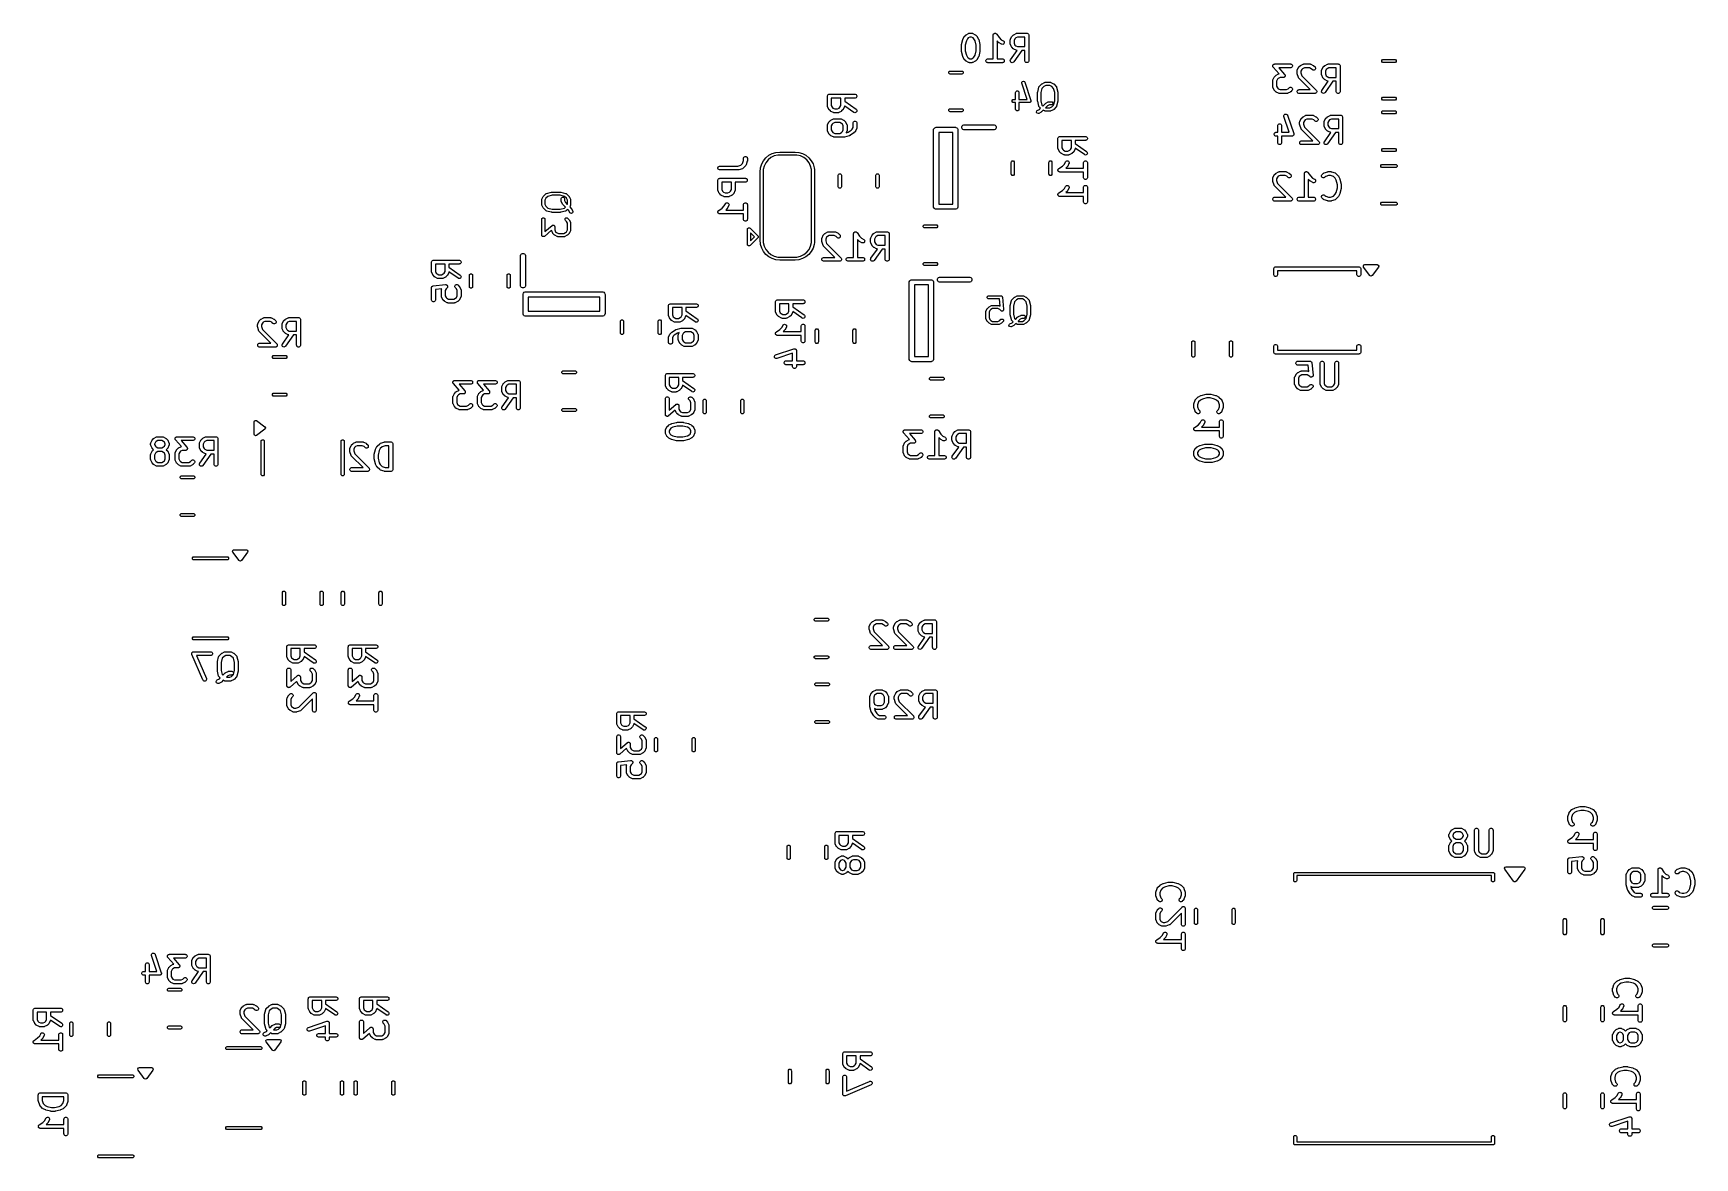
# Model space of a CAD drawing. Extents: x 1.13 to 3.69, y -2.77 to -1.04.
import ezdxf

# ---------------------------------------------------------------- set-up
doc = ezdxf.new("R2010")
doc.units = 0
doc.header["$MEASUREMENT"] = 0
doc.layers.add('BLACK', color=7, linetype='CONTINUOUS')

msp = doc.modelspace()

# ---------------------------------------------------------------- linework, layer by layer
at = {"layer": 'BLACK', "linetype": 'CONTINUOUS'}
for p, q in [((2.5664, -1.0469), (2.5665, -1.0469)), ((2.5665, -1.0469), (2.5666, -1.0468)), ((2.5666, -1.0468), (2.5668, -1.0467)), ((2.5668, -1.0467), (2.5706, -1.0448)), ((2.5706, -1.0448), (2.5711, -1.0446)), ((2.5711, -1.0446), (2.5712, -1.0446)), ((2.5712, -1.0446), (2.5713, -1.0445)), ((2.5713, -1.0445), (2.5719, -1.0445)), ((2.5719, -1.0445), (2.5756, -1.0445)), ((2.5756, -1.0445), (2.5762, -1.0445)), ((2.5762, -1.0445), (2.5763, -1.0446)), ((2.5763, -1.0446), (2.5764, -1.0446)), ((2.5764, -1.0446), (2.577, -1.0448)), ((2.577, -1.0448), (2.5807, -1.0467)), ((2.5807, -1.0467), (2.581, -1.0468)), ((2.581, -1.0468), (2.581, -1.0469)), ((2.581, -1.0469), (2.5811, -1.0469)), ((2.6083, -1.0474), (2.6084, -1.0469)), ((2.6084, -1.0469), (2.6085, -1.0466)), ((2.6085, -1.0463), (2.6087, -1.0461)), ((2.6085, -1.0466), (2.6085, -1.0463)), ((2.6087, -1.0461), (2.6088, -1.0458)), ((2.6088, -1.0458), (2.609, -1.0456)), ((2.609, -1.0456), (2.6092, -1.0453)), ((2.6092, -1.0453), (2.6094, -1.0452)), ((2.6094, -1.0452), (2.6096, -1.045)), ((2.6096, -1.045), (2.6099, -1.0449)), ((2.6099, -1.0449), (2.6101, -1.0447)), ((2.6101, -1.0447), (2.6104, -1.0446)), ((2.6104, -1.0446), (2.6107, -1.0445)), ((2.6107, -1.0445), (2.611, -1.0445)), ((2.611, -1.0445), (2.6113, -1.0445)), ((2.6113, -1.0445), (2.6116, -1.0445)), ((2.6116, -1.0445), (2.6118, -1.0445)), ((2.6118, -1.0445), (2.6121, -1.0446)), ((2.6121, -1.0446), (2.6124, -1.0447)), ((2.6124, -1.0447), (2.6126, -1.0449)), ((2.6126, -1.0449), (2.6129, -1.045)), ((2.6129, -1.045), (2.6131, -1.0452)), ((2.6131, -1.0452), (2.6134, -1.0453)), ((2.6134, -1.0453), (2.6137, -1.0458)), ((2.6137, -1.0458), (2.6137, -1.0458)), ((2.6137, -1.0458), (2.6137, -1.0458)), ((2.6137, -1.0458), (2.6137, -1.0458)), ((2.6137, -1.0458), (2.6173, -1.0512)), ((2.6395, -1.0469), (2.6396, -1.0469)), ((2.6396, -1.0469), (2.6397, -1.0468)), ((2.6397, -1.0468), (2.6399, -1.0467)), ((2.6399, -1.0467), (2.6437, -1.0448)), ((2.6437, -1.0448), (2.6442, -1.0446)), ((2.6442, -1.0446), (2.6443, -1.0446)), ((2.6443, -1.0446), (2.6444, -1.0445)), ((2.6444, -1.0445), (2.645, -1.0445)), ((2.645, -1.0445), (2.66, -1.0445)), ((2.66, -1.0445), (2.6606, -1.0445)), ((2.6606, -1.0445), (2.6617, -1.045)), ((2.6617, -1.045), (2.6625, -1.0458)), ((2.6625, -1.0458), (2.6629, -1.0469)), ((2.6629, -1.0469), (2.663, -1.0474)), ((2.5596, -1.0618), (2.5597, -1.0617)), ((2.5596, -1.0619), (2.5596, -1.0618)), ((2.5596, -1.0621), (2.5596, -1.0619)), ((2.5596, -1.0623), (2.5596, -1.0621)), ((2.5596, -1.0624), (2.5596, -1.0623)), ((2.5596, -1.0623), (2.5596, -1.0623)), ((2.5596, -1.0718), (2.5596, -1.0624)), ((2.5596, -1.0719), (2.5596, -1.0718)), ((2.5596, -1.0722), (2.5596, -1.0719)), ((2.5596, -1.0719), (2.5596, -1.0719)), ((2.5596, -1.0724), (2.5596, -1.0722)), ((2.5597, -1.0725), (2.5596, -1.0724)), ((2.5596, -1.0724), (2.5596, -1.0724)), ((2.5597, -1.0617), (2.5615, -1.0542)), ((2.5615, -1.0542), (2.5615, -1.0542)), ((2.5615, -1.0542), (2.5616, -1.0542)), ((2.5616, -1.0539), (2.5617, -1.0537)), ((2.5616, -1.0542), (2.5616, -1.0539)), ((2.5617, -1.0537), (2.5618, -1.0536)), ((2.5617, -1.0537), (2.5617, -1.0537)), ((2.5618, -1.0536), (2.5636, -1.0499)), ((2.5636, -1.0499), (2.5638, -1.0496)), ((2.5638, -1.0496), (2.5638, -1.0495)), ((2.5638, -1.0495), (2.5639, -1.0495)), ((2.5639, -1.0494), (2.564, -1.0493)), ((2.5639, -1.0495), (2.5639, -1.0494)), ((2.564, -1.0493), (2.5642, -1.0491)), ((2.5642, -1.0491), (2.5661, -1.0472)), ((2.5672, -1.056), (2.5655, -1.0628)), ((2.5655, -1.0628), (2.5655, -1.0714)), ((2.5655, -1.0714), (2.5672, -1.0783)), ((2.5661, -1.0472), (2.5663, -1.047)), ((2.5663, -1.047), (2.5664, -1.0469)), ((2.5663, -1.047), (2.5663, -1.047)), ((2.5687, -1.0529), (2.5672, -1.056)), ((2.5699, -1.0517), (2.5687, -1.0529)), ((2.5726, -1.0504), (2.5699, -1.0517)), ((2.5749, -1.0504), (2.5726, -1.0504)), ((2.5776, -1.0517), (2.5749, -1.0504)), ((2.5788, -1.0529), (2.5776, -1.0517)), ((2.5804, -1.056), (2.5788, -1.0529)), ((2.5821, -1.0628), (2.5804, -1.056)), ((2.5804, -1.0783), (2.5821, -1.0714)), ((2.5811, -1.0469), (2.5812, -1.047)), ((2.5812, -1.047), (2.5813, -1.047)), ((2.5813, -1.047), (2.5815, -1.0472)), ((2.5815, -1.0472), (2.5834, -1.0491)), ((2.5821, -1.0714), (2.5821, -1.0628)), ((2.5834, -1.0491), (2.5835, -1.0493)), ((2.5835, -1.0493), (2.5836, -1.0494)), ((2.5836, -1.0494), (2.5837, -1.0495)), ((2.5837, -1.0495), (2.5837, -1.0495)), ((2.5837, -1.0495), (2.5838, -1.0496)), ((2.5838, -1.0496), (2.5839, -1.0499)), ((2.5839, -1.0499), (2.5858, -1.0536)), ((2.5858, -1.0536), (2.5858, -1.0537)), ((2.5858, -1.0537), (2.5858, -1.0537)), ((2.5858, -1.0537), (2.5859, -1.0539)), ((2.5859, -1.0539), (2.586, -1.0542)), ((2.586, -1.0542), (2.586, -1.0542)), ((2.586, -1.0542), (2.586, -1.0542)), ((2.586, -1.0542), (2.5879, -1.0617)), ((2.5879, -1.0617), (2.5879, -1.0618)), ((2.5879, -1.0618), (2.5879, -1.0619)), ((2.5879, -1.0619), (2.5879, -1.0621)), ((2.5879, -1.0621), (2.588, -1.0623)), ((2.588, -1.0719), (2.5879, -1.0722)), ((2.5879, -1.0722), (2.5879, -1.0724)), ((2.5879, -1.0724), (2.5879, -1.0724)), ((2.5879, -1.0724), (2.5879, -1.0725)), ((2.588, -1.0623), (2.588, -1.0623)), ((2.588, -1.0623), (2.588, -1.0624)), ((2.588, -1.0624), (2.588, -1.0718)), ((2.588, -1.0718), (2.588, -1.0719)), ((2.588, -1.0719), (2.588, -1.0719)), ((2.6083, -1.0839), (2.6083, -1.0474)), ((2.6083, -1.0474), (2.6083, -1.0474)), ((2.6083, -1.0474), (2.6083, -1.0474)), ((2.6083, -1.0474), (2.6083, -1.0474)), ((2.6167, -1.0589), (2.6142, -1.0564)), ((2.6142, -1.0564), (2.6142, -1.0839)), ((2.6169, -1.0591), (2.6167, -1.0589)), ((2.617, -1.0591), (2.6169, -1.0591)), ((2.617, -1.0592), (2.617, -1.0591)), ((2.6171, -1.0593), (2.617, -1.0592)), ((2.6172, -1.0593), (2.6171, -1.0593)), ((2.6174, -1.0594), (2.6172, -1.0593)), ((2.6173, -1.0512), (2.6205, -1.0544)), ((2.6212, -1.0613), (2.6174, -1.0594)), ((2.6205, -1.0544), (2.6238, -1.056)), ((2.6217, -1.0615), (2.6212, -1.0613)), ((2.6229, -1.0616), (2.6217, -1.0615)), ((2.624, -1.0612), (2.6229, -1.0616)), ((2.6238, -1.056), (2.6243, -1.0563)), ((2.6248, -1.0605), (2.624, -1.0612)), ((2.6243, -1.0563), (2.6251, -1.0572)), ((2.6254, -1.0595), (2.6248, -1.0605)), ((2.6251, -1.0572), (2.6254, -1.0583)), ((2.6254, -1.0583), (2.6254, -1.0595)), ((2.6346, -1.0544), (2.6347, -1.0543)), ((2.6346, -1.0549), (2.6346, -1.0544)), ((2.6346, -1.0606), (2.6346, -1.0549)), ((2.6346, -1.0611), (2.6346, -1.0606)), ((2.6347, -1.0612), (2.6346, -1.0611)), ((2.6347, -1.0542), (2.6349, -1.0536)), ((2.6347, -1.0543), (2.6347, -1.0542)), ((2.6347, -1.0613), (2.6347, -1.0612)), ((2.6349, -1.0619), (2.6347, -1.0613)), ((2.6349, -1.0536), (2.6367, -1.0499)), ((2.6367, -1.0656), (2.6349, -1.0619)), ((2.6351, -1.0851), (2.645, -1.071)), ((2.6367, -1.0499), (2.6369, -1.0496)), ((2.6369, -1.0659), (2.6367, -1.0656)), ((2.6369, -1.0496), (2.6369, -1.0495)), ((2.6369, -1.0495), (2.637, -1.0495)), ((2.637, -1.066), (2.6369, -1.0659)), ((2.6369, -1.0659), (2.6369, -1.0659)), ((2.637, -1.0495), (2.6371, -1.0494)), ((2.6371, -1.0661), (2.637, -1.066)), ((2.6371, -1.0493), (2.6373, -1.0491)), ((2.6371, -1.0494), (2.6371, -1.0493)), ((2.6371, -1.0662), (2.6371, -1.0661)), ((2.6373, -1.0664), (2.6371, -1.0662)), ((2.6373, -1.0491), (2.6392, -1.0472)), ((2.6392, -1.0683), (2.6373, -1.0664)), ((2.6392, -1.0472), (2.6394, -1.047)), ((2.6394, -1.0685), (2.6392, -1.0683)), ((2.6394, -1.047), (2.6395, -1.047)), ((2.6395, -1.0685), (2.6394, -1.0685)), ((2.6395, -1.047), (2.6395, -1.0469)), ((2.6395, -1.0686), (2.6395, -1.0685)), ((2.6396, -1.0686), (2.6395, -1.0686)), ((2.6397, -1.0687), (2.6396, -1.0686)), ((2.6399, -1.0688), (2.6397, -1.0687)), ((2.6437, -1.0707), (2.6399, -1.0688)), ((2.6522, -1.071), (2.6399, -1.0885)), ((2.6418, -1.0529), (2.6405, -1.0556)), ((2.6405, -1.0556), (2.6405, -1.0599)), ((2.6405, -1.0599), (2.6418, -1.0626)), ((2.643, -1.0517), (2.6418, -1.0529)), ((2.6418, -1.0626), (2.643, -1.0638)), ((2.6457, -1.0504), (2.643, -1.0517)), ((2.643, -1.0638), (2.6457, -1.0651)), ((2.6442, -1.0709), (2.6437, -1.0707)), ((2.6443, -1.0709), (2.6442, -1.0709)), ((2.6444, -1.071), (2.6443, -1.0709)), ((2.645, -1.071), (2.6444, -1.071)), ((2.6571, -1.0504), (2.6457, -1.0504)), ((2.6457, -1.0651), (2.6571, -1.0651)), ((2.6571, -1.071), (2.6522, -1.071)), ((2.6571, -1.0651), (2.6571, -1.0504)), ((2.6571, -1.0868), (2.6571, -1.071)), ((2.663, -1.0474), (2.663, -1.0868)), ((2.5615, -1.08), (2.5597, -1.0725)), ((2.5615, -1.0801), (2.5615, -1.08)), ((2.5616, -1.0801), (2.5615, -1.0801)), ((2.5616, -1.0803), (2.5616, -1.0801)), ((2.5617, -1.0806), (2.5616, -1.0803)), ((2.5618, -1.0806), (2.5617, -1.0806)), ((2.5617, -1.0806), (2.5617, -1.0806)), ((2.5636, -1.0844), (2.5618, -1.0806)), ((2.5638, -1.0846), (2.5636, -1.0844)), ((2.5638, -1.0847), (2.5638, -1.0846)), ((2.5639, -1.0848), (2.5638, -1.0847)), ((2.5639, -1.0849), (2.5639, -1.0848)), ((2.564, -1.0849), (2.5639, -1.0849)), ((2.5642, -1.0851), (2.564, -1.0849)), ((2.5661, -1.087), (2.5642, -1.0851)), ((2.5663, -1.0872), (2.5661, -1.087)), ((2.5663, -1.0873), (2.5663, -1.0872)), ((2.5664, -1.0873), (2.5663, -1.0873)), ((2.5665, -1.0874), (2.5664, -1.0873)), ((2.5666, -1.0874), (2.5665, -1.0874)), ((2.5668, -1.0876), (2.5666, -1.0874)), ((2.5706, -1.0894), (2.5668, -1.0876)), ((2.5672, -1.0783), (2.5687, -1.0813)), ((2.5687, -1.0813), (2.5699, -1.0825)), ((2.5699, -1.0825), (2.5726, -1.0839)), ((2.5711, -1.0897), (2.5706, -1.0894)), ((2.5712, -1.0897), (2.5711, -1.0897)), ((2.5713, -1.0897), (2.5712, -1.0897)), ((2.5719, -1.0898), (2.5713, -1.0897)), ((2.5756, -1.0898), (2.5719, -1.0898)), ((2.5726, -1.0839), (2.5749, -1.0839)), ((2.5749, -1.0839), (2.5776, -1.0825)), ((2.5762, -1.0897), (2.5756, -1.0898)), ((2.5763, -1.0897), (2.5762, -1.0897)), ((2.5764, -1.0897), (2.5763, -1.0897)), ((2.577, -1.0894), (2.5764, -1.0897)), ((2.5807, -1.0876), (2.577, -1.0894)), ((2.5776, -1.0825), (2.5788, -1.0813)), ((2.5788, -1.0813), (2.5804, -1.0783)), ((2.581, -1.0874), (2.5807, -1.0876)), ((2.5811, -1.0873), (2.581, -1.0874)), ((2.581, -1.0874), (2.581, -1.0874)), ((2.5812, -1.0873), (2.5811, -1.0873)), ((2.5813, -1.0872), (2.5812, -1.0873)), ((2.5815, -1.087), (2.5813, -1.0872)), ((2.5834, -1.0851), (2.5815, -1.087)), ((2.5835, -1.0849), (2.5834, -1.0851)), ((2.5836, -1.0849), (2.5835, -1.0849)), ((2.5837, -1.0848), (2.5836, -1.0849)), ((2.5838, -1.0846), (2.5837, -1.0847)), ((2.5837, -1.0847), (2.5837, -1.0848)), ((2.5839, -1.0844), (2.5838, -1.0846)), ((2.5858, -1.0806), (2.5839, -1.0844)), ((2.5859, -1.0803), (2.5858, -1.0806)), ((2.5858, -1.0806), (2.5858, -1.0806)), ((2.5858, -1.0806), (2.5858, -1.0806)), ((2.586, -1.0801), (2.5859, -1.0803)), ((2.5879, -1.0725), (2.586, -1.08)), ((2.586, -1.08), (2.586, -1.0801)), ((2.586, -1.0801), (2.586, -1.0801)), ((2.5971, -1.0862), (2.5976, -1.0852)), ((2.5971, -1.0874), (2.5971, -1.0862)), ((2.5976, -1.0884), (2.5971, -1.0874)), ((2.5976, -1.0852), (2.5984, -1.0843)), ((2.5984, -1.0893), (2.5976, -1.0884)), ((2.5984, -1.0843), (2.5994, -1.0839)), ((2.5994, -1.0897), (2.5984, -1.0893)), ((2.5994, -1.0839), (2.6, -1.0839)), ((2.6, -1.0898), (2.5994, -1.0897)), ((2.6, -1.0839), (2.6083, -1.0839)), ((2.6225, -1.0898), (2.6, -1.0898)), ((2.6142, -1.0839), (2.6225, -1.0839)), ((2.6225, -1.0839), (2.6231, -1.0839)), ((2.6231, -1.0897), (2.6225, -1.0898)), ((2.6231, -1.0839), (2.6242, -1.0843)), ((2.6242, -1.0893), (2.6231, -1.0897)), ((2.6242, -1.0843), (2.625, -1.0852)), ((2.625, -1.0884), (2.6242, -1.0893)), ((2.625, -1.0852), (2.6254, -1.0862)), ((2.6254, -1.0874), (2.625, -1.0884)), ((2.6254, -1.0862), (2.6254, -1.0874)), ((2.6346, -1.0867), (2.6348, -1.0856)), ((2.6348, -1.0879), (2.6346, -1.0867)), ((2.6348, -1.0856), (2.6351, -1.0851)), ((2.6354, -1.0888), (2.6348, -1.0879)), ((2.6363, -1.0895), (2.6354, -1.0888)), ((2.6375, -1.0898), (2.6363, -1.0895)), ((2.6386, -1.0896), (2.6375, -1.0898)), ((2.6396, -1.0889), (2.6386, -1.0896)), ((2.6399, -1.0885), (2.6396, -1.0889)), ((2.6571, -1.0874), (2.6571, -1.0868)), ((2.6576, -1.0884), (2.6571, -1.0874)), ((2.6584, -1.0893), (2.6576, -1.0884)), ((2.6594, -1.0897), (2.6584, -1.0893)), ((2.6606, -1.0897), (2.6594, -1.0897)), ((2.6617, -1.0893), (2.6606, -1.0897)), ((2.6625, -1.0884), (2.6617, -1.0893)), ((2.6629, -1.0874), (2.6625, -1.0884)), ((2.663, -1.0868), (2.6629, -1.0874)), ((3.0379, -1.0951), (3.038, -1.0946)), ((3.038, -1.0952), (3.0379, -1.0951)), ((3.038, -1.0939), (3.0382, -1.0935)), ((3.038, -1.094), (3.038, -1.0939)), ((3.038, -1.0941), (3.038, -1.094)), ((3.038, -1.0946), (3.038, -1.0941)), ((3.038, -1.0953), (3.038, -1.0952)), ((3.0382, -1.0957), (3.038, -1.0953)), ((3.0382, -1.0935), (3.0384, -1.093)), ((3.0383, -1.0962), (3.0382, -1.0957)), ((3.0384, -1.0963), (3.0383, -1.0962)), ((3.0384, -1.093), (3.0385, -1.093)), ((3.0385, -1.0964), (3.0384, -1.0963)), ((3.0384, -1.0963), (3.0384, -1.0963)), ((3.0385, -1.0929), (3.0389, -1.0926)), ((3.0385, -1.093), (3.0385, -1.0929)), ((3.0386, -1.0966), (3.0385, -1.0964)), ((3.0476, -1.1068), (3.0386, -1.0966)), ((3.0389, -1.0926), (3.0392, -1.0922)), ((3.0392, -1.0922), (3.0393, -1.0922)), ((3.0393, -1.0922), (3.0394, -1.0921)), ((3.0394, -1.0921), (3.0399, -1.092)), ((3.0399, -1.092), (3.0403, -1.0918)), ((3.0403, -1.0918), (3.0404, -1.0918)), ((3.0404, -1.0918), (3.0405, -1.0917)), ((3.0405, -1.0917), (3.0406, -1.0918)), ((3.0406, -1.0918), (3.0409, -1.0917)), ((3.0409, -1.0917), (3.0652, -1.0917)), ((3.0652, -1.0976), (3.0474, -1.0976)), ((3.0474, -1.0976), (3.0562, -1.1077)), ((3.0652, -1.0917), (3.0658, -1.0918)), ((3.0658, -1.0976), (3.0652, -1.0976)), ((3.0658, -1.0918), (3.0669, -1.0922)), ((3.0669, -1.0971), (3.0658, -1.0976)), ((3.0669, -1.0922), (3.0677, -1.093)), ((3.0677, -1.0963), (3.0669, -1.0971)), ((3.0677, -1.093), (3.0681, -1.0941)), ((3.0681, -1.0953), (3.0677, -1.0963)), ((3.0681, -1.0941), (3.0681, -1.0953)), ((3.0757, -1.1009), (3.0776, -1.0971)), ((3.0776, -1.0971), (3.0778, -1.0969)), ((3.0778, -1.0968), (3.0779, -1.0967)), ((3.0778, -1.0969), (3.0778, -1.0968)), ((3.0779, -1.0967), (3.0779, -1.0966)), ((3.0779, -1.0966), (3.078, -1.0966)), ((3.078, -1.0966), (3.0782, -1.0963)), ((3.0782, -1.0963), (3.08, -1.0945)), ((3.08, -1.0945), (3.0803, -1.0943)), ((3.0803, -1.0943), (3.0803, -1.0942)), ((3.0803, -1.0942), (3.0804, -1.0942)), ((3.0804, -1.0942), (3.0805, -1.0941)), ((3.0805, -1.0941), (3.0808, -1.0939)), ((3.0805, -1.0941), (3.0805, -1.0941)), ((3.0808, -1.0939), (3.0845, -1.092)), ((3.0866, -1.0976), (3.0839, -1.099)), ((3.0845, -1.092), (3.0851, -1.0918)), ((3.0851, -1.0918), (3.0852, -1.0918)), ((3.0852, -1.0918), (3.0853, -1.0918)), ((3.0853, -1.0918), (3.0859, -1.0917)), ((3.0859, -1.0917), (3.0952, -1.0917)), ((3.0945, -1.0976), (3.0866, -1.0976)), ((3.0972, -1.099), (3.0945, -1.0976)), ((3.0952, -1.0917), (3.0958, -1.0918)), ((3.0958, -1.0918), (3.0959, -1.0918)), ((3.0959, -1.0918), (3.096, -1.0918)), ((3.096, -1.0918), (3.0966, -1.092)), ((3.0966, -1.092), (3.1003, -1.0939)), ((3.1003, -1.0939), (3.1006, -1.0941)), ((3.1006, -1.0941), (3.1006, -1.0941)), ((3.1006, -1.0941), (3.1007, -1.0942)), ((3.1007, -1.0942), (3.1008, -1.0942)), ((3.1008, -1.0942), (3.1008, -1.0943)), ((3.1008, -1.0943), (3.1011, -1.0945)), ((3.1011, -1.0945), (3.103, -1.0963)), ((3.103, -1.0963), (3.1033, -1.0968)), ((3.1033, -1.0968), (3.1038, -1.0979)), ((3.1038, -1.0979), (3.1038, -1.099)), ((3.1132, -1.1009), (3.1151, -1.0971)), ((3.1151, -1.0971), (3.1153, -1.0969)), ((3.1153, -1.0967), (3.1154, -1.0966)), ((3.1153, -1.0968), (3.1153, -1.0967)), ((3.1153, -1.0969), (3.1153, -1.0968)), ((3.1154, -1.0966), (3.1155, -1.0966)), ((3.1155, -1.0966), (3.1156, -1.0963)), ((3.1156, -1.0963), (3.1175, -1.0945)), ((3.1175, -1.0945), (3.1177, -1.0943)), ((3.1177, -1.0943), (3.1178, -1.0942)), ((3.1178, -1.0942), (3.1179, -1.0942)), ((3.1179, -1.0942), (3.118, -1.0941)), ((3.118, -1.0941), (3.1183, -1.0939)), ((3.118, -1.0941), (3.118, -1.0941)), ((3.1183, -1.0939), (3.122, -1.092)), ((3.1241, -1.0976), (3.1214, -1.099)), ((3.122, -1.092), (3.1226, -1.0918)), ((3.1226, -1.0918), (3.1227, -1.0918)), ((3.1227, -1.0918), (3.1228, -1.0918)), ((3.1228, -1.0918), (3.1234, -1.0917)), ((3.1234, -1.0917), (3.1384, -1.0917)), ((3.1354, -1.0976), (3.1241, -1.0976)), ((3.1354, -1.1123), (3.1354, -1.0976)), ((3.1384, -1.0917), (3.1389, -1.0918)), ((3.1389, -1.0918), (3.14, -1.0922)), ((3.14, -1.0922), (3.1408, -1.093)), ((3.1408, -1.093), (3.1413, -1.0941)), ((3.1413, -1.0941), (3.1413, -1.0947)), ((3.1413, -1.0947), (3.1413, -1.134)), ((3.2054, -1.0863), (3.2067, -1.085)), ((3.2054, -1.0881), (3.2054, -1.0863)), ((3.2067, -1.0894), (3.2054, -1.0881)), ((3.2067, -1.085), (3.2076, -1.0848)), ((3.2076, -1.0896), (3.2067, -1.0894)), ((3.2076, -1.0848), (3.2255, -1.0848)), ((3.2255, -1.0896), (3.2076, -1.0896)), ((3.2255, -1.0848), (3.2264, -1.085)), ((3.2264, -1.0894), (3.2255, -1.0896)), ((3.2264, -1.085), (3.2277, -1.0863)), ((3.2277, -1.0881), (3.2264, -1.0894)), ((3.2277, -1.0863), (3.2277, -1.0881)), ((2.5401, -1.104), (2.5413, -1.1027)), ((2.5401, -1.1058), (2.5401, -1.104)), ((2.5413, -1.1071), (2.5401, -1.1058)), ((2.5413, -1.1027), (2.5422, -1.1026)), ((2.5422, -1.1073), (2.5413, -1.1071)), ((2.5422, -1.1026), (2.5601, -1.1026)), ((2.5601, -1.1073), (2.5422, -1.1073)), ((2.5601, -1.1026), (2.561, -1.1027)), ((2.561, -1.1071), (2.5601, -1.1073)), ((2.561, -1.1027), (2.5623, -1.104)), ((2.5623, -1.1058), (2.561, -1.1071)), ((2.5623, -1.104), (2.5623, -1.1058)), ((2.6522, -1.1202), (2.6531, -1.1186)), ((2.6523, -1.1212), (2.6522, -1.1202)), ((2.6606, -1.1461), (2.6523, -1.1212)), ((2.6531, -1.1186), (2.6549, -1.118)), ((2.6549, -1.118), (2.6565, -1.1188)), ((2.6565, -1.1188), (2.657, -1.1196)), ((2.657, -1.1196), (2.6664, -1.1478)), ((2.6792, -1.1262), (2.6829, -1.1224)), ((2.6829, -1.1224), (2.6833, -1.1222)), ((2.6833, -1.1222), (2.6836, -1.122)), ((2.6836, -1.122), (2.6873, -1.1201)), ((2.6873, -1.1201), (2.6874, -1.1201)), ((2.6874, -1.1201), (2.6875, -1.12)), ((2.6875, -1.12), (2.6879, -1.1199)), ((2.6879, -1.1199), (2.6882, -1.1198)), ((2.6882, -1.1198), (2.6883, -1.1199)), ((2.6883, -1.1199), (2.6884, -1.1198)), ((2.6884, -1.1198), (2.6959, -1.1198)), ((2.6959, -1.1198), (2.696, -1.1199)), ((2.696, -1.1199), (2.6961, -1.1198)), ((2.6961, -1.1198), (2.6965, -1.1199)), ((2.6965, -1.1199), (2.6969, -1.12)), ((2.6969, -1.12), (2.6969, -1.1201)), ((2.6969, -1.1201), (2.697, -1.1201)), ((2.697, -1.1201), (2.7008, -1.122)), ((2.7008, -1.122), (2.7011, -1.1222)), ((2.7011, -1.1222), (2.7014, -1.1224)), ((2.7014, -1.1224), (2.7052, -1.1262)), ((3.0379, -1.1172), (3.038, -1.1166)), ((3.0379, -1.1265), (3.0379, -1.1172)), ((3.038, -1.1164), (3.0382, -1.1159)), ((3.038, -1.1165), (3.038, -1.1164)), ((3.038, -1.1166), (3.038, -1.1165)), ((3.0382, -1.1159), (3.0401, -1.1121)), ((3.0401, -1.1121), (3.0403, -1.1119)), ((3.0403, -1.1118), (3.0404, -1.1117)), ((3.0403, -1.1119), (3.0403, -1.1118)), ((3.0404, -1.1117), (3.0404, -1.1116)), ((3.0404, -1.1116), (3.0405, -1.1116)), ((3.0405, -1.1116), (3.0407, -1.1113)), ((3.0407, -1.1113), (3.0425, -1.1095)), ((3.0425, -1.1095), (3.0428, -1.1093)), ((3.0428, -1.1093), (3.0428, -1.1092)), ((3.0428, -1.1092), (3.0429, -1.1092)), ((3.0429, -1.1092), (3.043, -1.1091)), ((3.043, -1.1091), (3.0431, -1.1091)), ((3.0431, -1.1091), (3.0433, -1.1089)), ((3.0433, -1.1089), (3.047, -1.107)), ((3.0452, -1.1152), (3.0438, -1.1179)), ((3.0438, -1.1179), (3.0438, -1.1259)), ((3.0464, -1.114), (3.0452, -1.1152)), ((3.0491, -1.1126), (3.0464, -1.114)), ((3.047, -1.107), (3.0476, -1.1068)), ((3.054, -1.1126), (3.0491, -1.1126)), ((3.0543, -1.1126), (3.054, -1.1126)), ((3.0544, -1.1126), (3.0543, -1.1126)), ((3.0546, -1.1126), (3.0544, -1.1126)), ((3.0544, -1.1126), (3.0544, -1.1126)), ((3.055, -1.1124), (3.0546, -1.1126)), ((3.0555, -1.1122), (3.055, -1.1124)), ((3.0556, -1.1121), (3.0555, -1.1122)), ((3.0555, -1.1122), (3.0555, -1.1122)), ((3.056, -1.1118), (3.0556, -1.1121)), ((3.0563, -1.1115), (3.056, -1.1118)), ((3.0562, -1.1077), (3.0564, -1.108)), ((3.0564, -1.1114), (3.0563, -1.1115)), ((3.0564, -1.108), (3.0564, -1.108)), ((3.0564, -1.108), (3.0565, -1.1081)), ((3.0566, -1.1109), (3.0564, -1.1113)), ((3.0564, -1.1113), (3.0564, -1.1114)), ((3.0565, -1.1081), (3.0566, -1.1082)), ((3.0566, -1.1082), (3.0567, -1.1087)), ((3.0568, -1.1104), (3.0566, -1.1109)), ((3.0567, -1.1087), (3.0569, -1.1091)), ((3.0569, -1.1103), (3.0568, -1.1104)), ((3.0569, -1.1091), (3.0569, -1.1092)), ((3.0569, -1.1092), (3.0569, -1.1093)), ((3.0569, -1.1093), (3.0569, -1.1098)), ((3.0569, -1.1098), (3.0569, -1.1103)), ((3.0569, -1.1103), (3.0569, -1.1103)), ((3.0754, -1.1022), (3.0755, -1.1016)), ((3.0754, -1.1059), (3.0754, -1.1022)), ((3.0754, -1.1062), (3.0754, -1.1059)), ((3.0754, -1.1063), (3.0754, -1.1062)), ((3.0755, -1.1064), (3.0754, -1.1063)), ((3.0755, -1.1014), (3.0757, -1.1009)), ((3.0755, -1.1015), (3.0755, -1.1014)), ((3.0755, -1.1016), (3.0755, -1.1015)), ((3.0755, -1.1065), (3.0755, -1.1064)), ((3.0755, -1.1066), (3.0755, -1.1065)), ((3.0756, -1.1069), (3.0755, -1.1066)), ((3.0774, -1.1125), (3.0756, -1.1069)), ((3.0777, -1.113), (3.0774, -1.1125)), ((3.0777, -1.1131), (3.0777, -1.113)), ((3.0778, -1.1132), (3.0777, -1.1131)), ((3.0782, -1.1136), (3.0778, -1.1132)), ((3.0956, -1.1311), (3.0782, -1.1136)), ((3.0827, -1.1002), (3.0813, -1.1029)), ((3.0813, -1.1029), (3.0813, -1.1054)), ((3.0813, -1.1054), (3.0828, -1.11)), ((3.0839, -1.099), (3.0827, -1.1002)), ((3.0828, -1.11), (3.1048, -1.132)), ((3.0988, -1.1005), (3.0972, -1.099)), ((3.0992, -1.1009), (3.0988, -1.1005)), ((3.1003, -1.1013), (3.0992, -1.1009)), ((3.1014, -1.1013), (3.1003, -1.1013)), ((3.1025, -1.1009), (3.1014, -1.1013)), ((3.1033, -1.1001), (3.1025, -1.1009)), ((3.1038, -1.099), (3.1033, -1.1001)), ((3.1129, -1.1022), (3.113, -1.1016)), ((3.1129, -1.1078), (3.1129, -1.1022)), ((3.113, -1.1084), (3.1129, -1.1078)), ((3.113, -1.1014), (3.1132, -1.1009)), ((3.113, -1.1015), (3.113, -1.1014)), ((3.113, -1.1016), (3.113, -1.1015)), ((3.113, -1.1085), (3.113, -1.1084)), ((3.113, -1.1086), (3.113, -1.1085)), ((3.1132, -1.1091), (3.113, -1.1086)), ((3.1151, -1.1129), (3.1132, -1.1091)), ((3.1134, -1.1324), (3.1233, -1.1182)), ((3.1153, -1.1131), (3.1151, -1.1129)), ((3.1153, -1.1132), (3.1153, -1.1131)), ((3.1153, -1.1133), (3.1153, -1.1132)), ((3.1154, -1.1134), (3.1153, -1.1133)), ((3.1155, -1.1134), (3.1154, -1.1134)), ((3.1156, -1.1136), (3.1155, -1.1134)), ((3.1175, -1.1155), (3.1156, -1.1136)), ((3.1177, -1.1157), (3.1175, -1.1155)), ((3.1178, -1.1158), (3.1177, -1.1157)), ((3.1179, -1.1158), (3.1178, -1.1158)), ((3.118, -1.1159), (3.1179, -1.1158)), ((3.1183, -1.1161), (3.118, -1.1159)), ((3.118, -1.1159), (3.118, -1.1159)), ((3.122, -1.1179), (3.1183, -1.1161)), ((3.1305, -1.1183), (3.1183, -1.1357)), ((3.1202, -1.1002), (3.1188, -1.1029)), ((3.1188, -1.1029), (3.1188, -1.1071)), ((3.1188, -1.1071), (3.1202, -1.1098)), ((3.1214, -1.099), (3.1202, -1.1002)), ((3.1202, -1.1098), (3.1214, -1.111)), ((3.1214, -1.111), (3.1241, -1.1123)), ((3.1226, -1.1181), (3.122, -1.1179)), ((3.1227, -1.1182), (3.1226, -1.1181)), ((3.1228, -1.1182), (3.1227, -1.1182)), ((3.1233, -1.1182), (3.1228, -1.1182)), ((3.1241, -1.1123), (3.1354, -1.1123)), ((3.1354, -1.1183), (3.1305, -1.1183)), ((3.1354, -1.134), (3.1354, -1.1183)), ((2.3535, -1.1412), (2.3536, -1.1406)), ((2.3535, -1.1562), (2.3535, -1.1412)), ((2.3536, -1.1406), (2.354, -1.1396)), ((2.354, -1.1396), (2.3548, -1.1388)), ((2.3548, -1.1388), (2.3559, -1.1383)), ((2.3559, -1.1383), (2.3565, -1.1383)), ((2.3565, -1.1383), (2.3959, -1.1383)), ((2.3742, -1.1442), (2.3594, -1.1442)), ((2.3594, -1.1442), (2.3594, -1.1555)), ((2.3742, -1.1555), (2.3742, -1.1442)), ((2.3959, -1.1442), (2.3801, -1.1442)), ((2.3801, -1.1442), (2.3801, -1.1491)), ((2.3959, -1.1383), (2.3964, -1.1383)), ((2.3964, -1.1441), (2.3959, -1.1442)), ((2.3964, -1.1383), (2.3975, -1.1388)), ((2.3975, -1.1437), (2.3964, -1.1441)), ((2.3975, -1.1388), (2.3983, -1.1396)), ((2.3983, -1.1429), (2.3975, -1.1437)), ((2.3983, -1.1396), (2.3988, -1.1406)), ((2.3988, -1.1418), (2.3983, -1.1429)), ((2.3988, -1.1406), (2.3988, -1.1418)), ((2.6374, -1.1476), (2.6387, -1.1463)), ((2.6374, -1.1495), (2.6374, -1.1476)), ((2.6387, -1.1463), (2.6397, -1.1461)), ((2.6397, -1.1461), (2.6428, -1.1461)), ((2.6428, -1.1354), (2.643, -1.1345)), ((2.6428, -1.1461), (2.6428, -1.1354)), ((2.643, -1.1345), (2.6444, -1.1331)), ((2.6444, -1.1331), (2.6462, -1.1331)), ((2.6462, -1.1331), (2.6476, -1.1345)), ((2.6476, -1.1345), (2.6478, -1.1354)), ((2.6478, -1.1354), (2.6478, -1.1461)), ((2.6478, -1.1461), (2.6606, -1.1461)), ((2.6665, -1.1487), (2.6663, -1.1491)), ((2.6664, -1.1478), (2.6665, -1.1487)), ((2.6766, -1.1351), (2.6767, -1.1348)), ((2.6766, -1.1354), (2.6766, -1.1351)), ((2.6766, -1.1485), (2.6766, -1.1354)), ((2.6766, -1.1488), (2.6766, -1.1485)), ((2.6767, -1.1491), (2.6766, -1.1488)), ((2.6767, -1.1348), (2.6785, -1.1273)), ((2.6785, -1.1273), (2.6787, -1.1271)), ((2.6787, -1.127), (2.6788, -1.1267)), ((2.6787, -1.1271), (2.6787, -1.127)), ((2.6788, -1.1267), (2.6789, -1.1264)), ((2.6789, -1.1264), (2.679, -1.1264)), ((2.679, -1.1264), (2.6792, -1.1262)), ((2.6831, -1.1292), (2.6815, -1.1357)), ((2.6815, -1.1357), (2.6815, -1.1482)), ((2.6815, -1.1482), (2.6831, -1.1548)), ((2.6861, -1.1262), (2.6831, -1.1292)), ((2.689, -1.1247), (2.6861, -1.1262)), ((2.6953, -1.1247), (2.689, -1.1247)), ((2.6982, -1.1262), (2.6953, -1.1247)), ((2.7012, -1.1292), (2.6982, -1.1262)), ((2.7028, -1.1357), (2.7012, -1.1292)), ((2.7012, -1.1548), (2.7028, -1.1482)), ((2.7028, -1.1482), (2.7028, -1.1357)), ((2.7052, -1.1262), (2.7053, -1.1264)), ((2.7053, -1.1264), (2.7054, -1.1264)), ((2.7054, -1.1264), (2.7055, -1.1267)), ((2.7055, -1.1267), (2.7057, -1.127)), ((2.7057, -1.127), (2.7057, -1.1271)), ((2.7057, -1.1271), (2.7058, -1.1273)), ((2.7058, -1.1273), (2.7077, -1.1348)), ((2.7077, -1.1348), (2.7077, -1.1351)), ((2.7077, -1.1351), (2.7078, -1.1354)), ((2.7078, -1.1485), (2.7077, -1.1488)), ((2.7077, -1.1488), (2.7077, -1.1491)), ((2.7078, -1.1354), (2.7078, -1.1485)), ((3.038, -1.1271), (3.0379, -1.1265)), ((3.038, -1.1272), (3.038, -1.1271)), ((3.038, -1.1273), (3.038, -1.1272)), ((3.0382, -1.1279), (3.038, -1.1273)), ((3.0401, -1.1316), (3.0382, -1.1279)), ((3.0403, -1.1319), (3.0401, -1.1316)), ((3.0404, -1.132), (3.0403, -1.1319)), ((3.0403, -1.1319), (3.0403, -1.1319)), ((3.0404, -1.1321), (3.0404, -1.132)), ((3.0405, -1.1322), (3.0404, -1.1321)), ((3.0407, -1.1324), (3.0405, -1.1322)), ((3.0425, -1.1343), (3.0407, -1.1324)), ((3.0428, -1.1344), (3.0425, -1.1343)), ((3.0428, -1.1345), (3.0428, -1.1344)), ((3.0429, -1.1346), (3.0428, -1.1345)), ((3.043, -1.1346), (3.0429, -1.1346)), ((3.0431, -1.1347), (3.043, -1.1346)), ((3.0433, -1.1348), (3.0431, -1.1347)), ((3.047, -1.1367), (3.0433, -1.1348)), ((3.0438, -1.1259), (3.0452, -1.1285)), ((3.0452, -1.1285), (3.0464, -1.1297)), ((3.0464, -1.1297), (3.0491, -1.1311)), ((3.0476, -1.1369), (3.047, -1.1367)), ((3.0477, -1.1369), (3.0476, -1.1369)), ((3.0478, -1.1369), (3.0477, -1.1369)), ((3.0484, -1.137), (3.0478, -1.1369)), ((3.0596, -1.137), (3.0484, -1.137)), ((3.0491, -1.1311), (3.0589, -1.1311)), ((3.0589, -1.1311), (3.0616, -1.1297)), ((3.0602, -1.1369), (3.0596, -1.137)), ((3.0603, -1.1369), (3.0602, -1.1369)), ((3.0604, -1.1369), (3.0603, -1.1369)), ((3.0609, -1.1367), (3.0604, -1.1369)), ((3.0647, -1.1348), (3.0609, -1.1367)), ((3.0616, -1.1297), (3.0632, -1.1282)), ((3.0632, -1.1282), (3.0636, -1.1278)), ((3.0636, -1.1278), (3.0647, -1.1274)), ((3.0647, -1.1274), (3.0658, -1.1274)), ((3.0649, -1.1347), (3.0647, -1.1348)), ((3.065, -1.1346), (3.0649, -1.1347)), ((3.0651, -1.1346), (3.065, -1.1346)), ((3.0652, -1.1345), (3.0651, -1.1346)), ((3.0655, -1.1343), (3.0652, -1.1344)), ((3.0652, -1.1344), (3.0652, -1.1345)), ((3.0673, -1.1324), (3.0655, -1.1343)), ((3.0658, -1.1274), (3.0669, -1.1278)), ((3.0669, -1.1278), (3.0677, -1.1287)), ((3.0677, -1.1319), (3.0673, -1.1324)), ((3.0677, -1.1287), (3.0681, -1.1297)), ((3.0681, -1.1309), (3.0677, -1.1319)), ((3.0681, -1.1297), (3.0681, -1.1309)), ((3.0755, -1.1335), (3.0759, -1.1324)), ((3.0755, -1.1346), (3.0755, -1.1335)), ((3.0759, -1.1357), (3.0755, -1.1346)), ((3.0759, -1.1324), (3.0767, -1.1316)), ((3.0767, -1.1365), (3.0759, -1.1357)), ((3.0767, -1.1316), (3.0778, -1.1312)), ((3.0778, -1.1369), (3.0767, -1.1365)), ((3.0778, -1.1312), (3.0784, -1.1311)), ((3.0784, -1.137), (3.0778, -1.1369)), ((3.0784, -1.1311), (3.0956, -1.1311)), ((3.1027, -1.137), (3.0784, -1.137)), ((3.1033, -1.1369), (3.1027, -1.137)), ((3.1038, -1.1368), (3.1033, -1.1369)), ((3.1044, -1.1365), (3.1038, -1.1368)), ((3.1052, -1.1357), (3.1044, -1.1365)), ((3.1048, -1.132), (3.1052, -1.1324)), ((3.1052, -1.1324), (3.1056, -1.1335)), ((3.1056, -1.1346), (3.1052, -1.1357)), ((3.1056, -1.1335), (3.1056, -1.1346)), ((3.1129, -1.134), (3.1132, -1.1329)), ((3.1131, -1.1351), (3.1129, -1.134)), ((3.1137, -1.1361), (3.1131, -1.1351)), ((3.1132, -1.1329), (3.1134, -1.1324)), ((3.1147, -1.1368), (3.1137, -1.1361)), ((3.1158, -1.137), (3.1147, -1.1368)), ((3.1169, -1.1368), (3.1158, -1.137)), ((3.1179, -1.1362), (3.1169, -1.1368)), ((3.1183, -1.1357), (3.1179, -1.1362)), ((3.1355, -1.1346), (3.1354, -1.134)), ((3.1359, -1.1357), (3.1355, -1.1346)), ((3.1367, -1.1365), (3.1359, -1.1357)), ((3.1378, -1.1369), (3.1367, -1.1365)), ((3.1389, -1.1369), (3.1378, -1.1369)), ((3.14, -1.1365), (3.1389, -1.1369)), ((3.1408, -1.1357), (3.14, -1.1365)), ((3.1413, -1.1346), (3.1408, -1.1357)), ((3.1413, -1.134), (3.1413, -1.1346)), ((3.2054, -1.1442), (3.2067, -1.1429)), ((3.2054, -1.146), (3.2054, -1.1442)), ((3.2067, -1.1473), (3.2054, -1.146)), ((3.2067, -1.1429), (3.2076, -1.1427)), ((3.2076, -1.1474), (3.2067, -1.1473)), ((3.2076, -1.1427), (3.2255, -1.1427)), ((3.2255, -1.1474), (3.2076, -1.1474)), ((3.2255, -1.1427), (3.2264, -1.1429)), ((3.2264, -1.1473), (3.2255, -1.1474)), ((3.2264, -1.1429), (3.2277, -1.1442)), ((3.2277, -1.146), (3.2264, -1.1473)), ((3.2277, -1.1442), (3.2277, -1.146)), ((2.3536, -1.1568), (2.3535, -1.1562)), ((2.3536, -1.1569), (2.3536, -1.1568)), ((2.3536, -1.157), (2.3536, -1.1569)), ((2.3538, -1.1575), (2.3536, -1.157)), ((2.3557, -1.1613), (2.3538, -1.1575)), ((2.3559, -1.1615), (2.3557, -1.1613)), ((2.3559, -1.1616), (2.3559, -1.1615)), ((2.356, -1.1617), (2.3559, -1.1616)), ((2.356, -1.1618), (2.356, -1.1617)), ((2.3561, -1.1618), (2.356, -1.1618)), ((2.3563, -1.1621), (2.3561, -1.1618)), ((2.3582, -1.1639), (2.3563, -1.1621)), ((2.3584, -1.1641), (2.3582, -1.1639)), ((2.3584, -1.1642), (2.3584, -1.1641)), ((2.3585, -1.1642), (2.3584, -1.1642)), ((2.3586, -1.1643), (2.3585, -1.1642)), ((2.3587, -1.1643), (2.3586, -1.1643)), ((2.3589, -1.1645), (2.3587, -1.1643)), ((2.3627, -1.1664), (2.3589, -1.1645)), ((2.3594, -1.1555), (2.3608, -1.1582)), ((2.3608, -1.1582), (2.362, -1.1594)), ((2.362, -1.1594), (2.3647, -1.1608)), ((2.3632, -1.1666), (2.3627, -1.1664)), ((2.3633, -1.1666), (2.3632, -1.1666)), ((2.3634, -1.1666), (2.3633, -1.1666)), ((2.364, -1.1667), (2.3634, -1.1666)), ((2.3696, -1.1667), (2.364, -1.1667)), ((2.3647, -1.1608), (2.3689, -1.1608)), ((2.3689, -1.1608), (2.3716, -1.1594)), ((2.3702, -1.1666), (2.3696, -1.1667)), ((2.3703, -1.1666), (2.3702, -1.1666)), ((2.3704, -1.1666), (2.3703, -1.1666)), ((2.3709, -1.1664), (2.3704, -1.1666)), ((2.3747, -1.1645), (2.3709, -1.1664)), ((2.3716, -1.1594), (2.3728, -1.1582)), ((2.3728, -1.1582), (2.3742, -1.1555)), ((2.3749, -1.1643), (2.3747, -1.1645)), ((2.375, -1.1643), (2.3749, -1.1643)), ((2.3751, -1.1642), (2.375, -1.1643)), ((2.3752, -1.1642), (2.3751, -1.1642)), ((2.3754, -1.1639), (2.3752, -1.1641)), ((2.3752, -1.1641), (2.3752, -1.1642)), ((2.3773, -1.1621), (2.3754, -1.1639)), ((2.3775, -1.1618), (2.3773, -1.1621)), ((2.3776, -1.1618), (2.3775, -1.1618)), ((2.3777, -1.1616), (2.3776, -1.1617)), ((2.3776, -1.1617), (2.3776, -1.1618)), ((2.3779, -1.1613), (2.3777, -1.1615)), ((2.3777, -1.1615), (2.3777, -1.1616)), ((2.3798, -1.1575), (2.3779, -1.1613)), ((2.38, -1.157), (2.3798, -1.1575)), ((2.3801, -1.1563), (2.38, -1.1568)), ((2.38, -1.1568), (2.38, -1.1569)), ((2.38, -1.1569), (2.38, -1.157)), ((2.3801, -1.1491), (2.3976, -1.1613)), ((2.3942, -1.1661), (2.3801, -1.1563)), ((2.3947, -1.1664), (2.3942, -1.1661)), ((2.3958, -1.1667), (2.3947, -1.1664)), ((2.3969, -1.1665), (2.3958, -1.1667)), ((2.3979, -1.1658), (2.3969, -1.1665)), ((2.3976, -1.1613), (2.398, -1.1617)), ((2.3986, -1.1649), (2.3979, -1.1658)), ((2.398, -1.1617), (2.3986, -1.1626)), ((2.3986, -1.1626), (2.3988, -1.1638)), ((2.3988, -1.1638), (2.3986, -1.1649)), ((2.5401, -1.1619), (2.5413, -1.1606)), ((2.5401, -1.1637), (2.5401, -1.1619)), ((2.5413, -1.165), (2.5401, -1.1637)), ((2.5413, -1.1606), (2.5422, -1.1604)), ((2.5422, -1.1652), (2.5413, -1.165)), ((2.5422, -1.1604), (2.5601, -1.1604)), ((2.5601, -1.1652), (2.5422, -1.1652)), ((2.5601, -1.1604), (2.561, -1.1606)), ((2.561, -1.165), (2.5601, -1.1652)), ((2.561, -1.1606), (2.5623, -1.1619)), ((2.5623, -1.1637), (2.561, -1.165)), ((2.5623, -1.1619), (2.5623, -1.1637)), ((2.6387, -1.1508), (2.6374, -1.1495)), ((2.6397, -1.151), (2.6387, -1.1508)), ((2.6428, -1.151), (2.6397, -1.151)), ((2.6428, -1.1617), (2.6428, -1.151)), ((2.643, -1.1626), (2.6428, -1.1617)), ((2.6444, -1.1639), (2.643, -1.1626)), ((2.6462, -1.1639), (2.6444, -1.1639)), ((2.6476, -1.1626), (2.6462, -1.1639)), ((2.6478, -1.1617), (2.6476, -1.1626)), ((2.6641, -1.151), (2.6478, -1.151)), ((2.6478, -1.151), (2.6478, -1.1617)), ((2.665, -1.1508), (2.6641, -1.151)), ((2.6653, -1.1505), (2.665, -1.1508)), ((2.6657, -1.1504), (2.6653, -1.1505)), ((2.6659, -1.1499), (2.6657, -1.1504)), ((2.6663, -1.1495), (2.6659, -1.1499)), ((2.6663, -1.1491), (2.6663, -1.1495)), ((2.6747, -1.1656), (2.6753, -1.1638)), ((2.6756, -1.1673), (2.6747, -1.1656)), ((2.6753, -1.1638), (2.6761, -1.1632)), ((2.6773, -1.1679), (2.6756, -1.1673)), ((2.6761, -1.1632), (2.6795, -1.1615)), ((2.6785, -1.1566), (2.6767, -1.1491)), ((2.6783, -1.1676), (2.6773, -1.1679)), ((2.682, -1.1657), (2.6783, -1.1676)), ((2.6787, -1.1569), (2.6785, -1.1566)), ((2.6787, -1.157), (2.6787, -1.1569)), ((2.6788, -1.1572), (2.6787, -1.157)), ((2.6789, -1.1575), (2.6788, -1.1572)), ((2.679, -1.1576), (2.6789, -1.1575)), ((2.6792, -1.1578), (2.679, -1.1576)), ((2.6812, -1.1598), (2.6792, -1.1578)), ((2.6795, -1.1615), (2.6812, -1.1598)), ((2.6823, -1.1655), (2.682, -1.1657)), ((2.6827, -1.1653), (2.6823, -1.1655)), ((2.6852, -1.1628), (2.6827, -1.1653)), ((2.6831, -1.1548), (2.6847, -1.1563)), ((2.6847, -1.1563), (2.6886, -1.1524)), ((2.6873, -1.1639), (2.6852, -1.1628)), ((2.6874, -1.1639), (2.6873, -1.1639)), ((2.6875, -1.1639), (2.6874, -1.1639)), ((2.6879, -1.164), (2.6875, -1.1639)), ((2.6882, -1.1641), (2.6879, -1.164)), ((2.6883, -1.1641), (2.6882, -1.1641)), ((2.6884, -1.1641), (2.6883, -1.1641)), ((2.6959, -1.1641), (2.6884, -1.1641)), ((2.6886, -1.1524), (2.6889, -1.1522)), ((2.6918, -1.1562), (2.6888, -1.1591)), ((2.6888, -1.1591), (2.689, -1.1592)), ((2.6889, -1.1522), (2.6892, -1.152)), ((2.689, -1.1592), (2.6953, -1.1592)), ((2.6892, -1.152), (2.6929, -1.1501)), ((2.6946, -1.1547), (2.6918, -1.1562)), ((2.6929, -1.1501), (2.6931, -1.1501)), ((2.6931, -1.15), (2.6935, -1.1499)), ((2.6931, -1.1501), (2.6931, -1.15)), ((2.6935, -1.1499), (2.6939, -1.1498)), ((2.6939, -1.1498), (2.6939, -1.1498)), ((2.6939, -1.1498), (2.694, -1.1498)), ((2.694, -1.1498), (2.6978, -1.1498)), ((2.6978, -1.1547), (2.6946, -1.1547)), ((2.6953, -1.1592), (2.6982, -1.1578)), ((2.696, -1.1641), (2.6959, -1.1641)), ((2.6961, -1.1641), (2.696, -1.1641)), ((2.6965, -1.164), (2.6961, -1.1641)), ((2.6969, -1.1639), (2.6965, -1.164)), ((2.697, -1.1639), (2.6969, -1.1639)), ((2.6969, -1.1639), (2.6969, -1.1639)), ((2.7008, -1.162), (2.697, -1.1639)), ((2.6978, -1.1498), (2.6987, -1.15)), ((2.6987, -1.1546), (2.6978, -1.1547)), ((2.6982, -1.1578), (2.7012, -1.1548)), ((2.6987, -1.15), (2.7001, -1.1513)), ((2.7001, -1.1532), (2.6987, -1.1546)), ((2.7001, -1.1513), (2.7001, -1.1532)), ((2.7011, -1.1617), (2.7008, -1.162)), ((2.7014, -1.1615), (2.7011, -1.1617)), ((2.7052, -1.1578), (2.7014, -1.1615)), ((2.7053, -1.1576), (2.7052, -1.1578)), ((2.7054, -1.1575), (2.7053, -1.1576)), ((2.7055, -1.1572), (2.7054, -1.1575)), ((2.7057, -1.157), (2.7055, -1.1572)), ((2.7058, -1.1566), (2.7057, -1.1569)), ((2.7057, -1.1569), (2.7057, -1.157)), ((2.7077, -1.1491), (2.7058, -1.1566)), ((3.055, -1.1719), (3.0551, -1.1708)), ((3.0551, -1.1725), (3.055, -1.1719)), ((3.0551, -1.1708), (3.0556, -1.1697)), ((3.0632, -1.1967), (3.0551, -1.1725)), ((3.0556, -1.1697), (3.0565, -1.169)), ((3.0565, -1.169), (3.0576, -1.1686)), ((3.0576, -1.1686), (3.0587, -1.1687)), ((3.0587, -1.1687), (3.0597, -1.1692)), ((3.0597, -1.1692), (3.0605, -1.1701)), ((3.0605, -1.1701), (3.0607, -1.1706)), ((3.0607, -1.1706), (3.0701, -1.1987)), ((3.0821, -1.1751), (3.084, -1.1732)), ((3.084, -1.1732), (3.0842, -1.173)), ((3.0842, -1.173), (3.0843, -1.1729)), ((3.0842, -1.173), (3.0842, -1.173)), ((3.0843, -1.1729), (3.0844, -1.1728)), ((3.0844, -1.1728), (3.0845, -1.1728)), ((3.0845, -1.1728), (3.0847, -1.1727)), ((3.0847, -1.1727), (3.0885, -1.1708)), ((3.0885, -1.1708), (3.089, -1.1706)), ((3.089, -1.1706), (3.0891, -1.1706)), ((3.0891, -1.1706), (3.0892, -1.1705)), ((3.0892, -1.1705), (3.0898, -1.1705)), ((3.0898, -1.1705), (3.0992, -1.1705)), ((3.0992, -1.1705), (3.0998, -1.1705)), ((3.0998, -1.1705), (3.0998, -1.1706)), ((3.0998, -1.1706), (3.1, -1.1706)), ((3.1, -1.1706), (3.1005, -1.1708)), ((3.1005, -1.1708), (3.1042, -1.1727)), ((3.1042, -1.1727), (3.1045, -1.1728)), ((3.1045, -1.1728), (3.1046, -1.1728)), ((3.1046, -1.1728), (3.1046, -1.1729)), ((3.1046, -1.1729), (3.1047, -1.173)), ((3.1047, -1.173), (3.1048, -1.173)), ((3.1048, -1.173), (3.105, -1.1732)), ((3.105, -1.1732), (3.1069, -1.1751)), ((3.1196, -1.1751), (3.1215, -1.1732)), ((3.1215, -1.1732), (3.1217, -1.173)), ((3.1217, -1.173), (3.1218, -1.1729)), ((3.1217, -1.173), (3.1217, -1.173)), ((3.1218, -1.1729), (3.1219, -1.1728)), ((3.1219, -1.1728), (3.122, -1.1728)), ((3.122, -1.1728), (3.1222, -1.1727)), ((3.1222, -1.1727), (3.126, -1.1708)), ((3.126, -1.1708), (3.1265, -1.1706)), ((3.1265, -1.1706), (3.1266, -1.1706)), ((3.1266, -1.1706), (3.1267, -1.1705)), ((3.1267, -1.1705), (3.1273, -1.1705)), ((3.1273, -1.1705), (3.1423, -1.1705)), ((3.1423, -1.1705), (3.1429, -1.1705)), ((3.1429, -1.1705), (3.1439, -1.171)), ((3.1439, -1.171), (3.1447, -1.1718)), ((3.1447, -1.1718), (3.1452, -1.1728)), ((3.1452, -1.1728), (3.1452, -1.1734)), ((3.1452, -1.1734), (3.1452, -1.2128)), ((3.2054, -1.165), (3.2067, -1.1638)), ((3.2054, -1.1668), (3.2054, -1.165)), ((3.2067, -1.1681), (3.2054, -1.1668)), ((3.2067, -1.1638), (3.2076, -1.1636)), ((3.2076, -1.1683), (3.2067, -1.1681)), ((3.2076, -1.1636), (3.2255, -1.1636)), ((3.2255, -1.1683), (3.2076, -1.1683)), ((3.2255, -1.1636), (3.2264, -1.1638)), ((3.2264, -1.1681), (3.2255, -1.1683)), ((3.2264, -1.1638), (3.2277, -1.165)), ((3.2277, -1.1668), (3.2264, -1.1681)), ((3.2277, -1.165), (3.2277, -1.1668)), ((2.3535, -1.1862), (2.3536, -1.1856)), ((2.3535, -1.1937), (2.3535, -1.1862)), ((2.3536, -1.1943), (2.3535, -1.1937)), ((2.3536, -1.1854), (2.3538, -1.1849)), ((2.3536, -1.1855), (2.3536, -1.1854)), ((2.3536, -1.1856), (2.3536, -1.1855)), ((2.3536, -1.1944), (2.3536, -1.1943)), ((2.3536, -1.1945), (2.3536, -1.1944)), ((2.3538, -1.195), (2.3536, -1.1945)), ((2.3538, -1.1849), (2.3557, -1.1811)), ((2.3557, -1.1988), (2.3538, -1.195)), ((2.3557, -1.1811), (2.3559, -1.1809)), ((2.3559, -1.199), (2.3557, -1.1988)), ((2.3559, -1.1808), (2.356, -1.1807)), ((2.3559, -1.1809), (2.3559, -1.1808)), ((2.3559, -1.1991), (2.3559, -1.199)), ((2.356, -1.1992), (2.3559, -1.1991)), ((2.356, -1.1807), (2.3561, -1.1806)), ((2.356, -1.1807), (2.356, -1.1807)), ((2.356, -1.1993), (2.356, -1.1992)), ((2.3561, -1.1993), (2.356, -1.1993)), ((2.3561, -1.1806), (2.3563, -1.1804)), ((2.3563, -1.1995), (2.3561, -1.1993)), ((2.3563, -1.1804), (2.3582, -1.1785)), ((2.3582, -1.2014), (2.3563, -1.1995)), ((2.3582, -1.1785), (2.3584, -1.1783)), ((2.3584, -1.1783), (2.3585, -1.1782)), ((2.3584, -1.1783), (2.3584, -1.1783)), ((2.3585, -1.1782), (2.3586, -1.1781)), ((2.3586, -1.1781), (2.3587, -1.1781)), ((2.3587, -1.1781), (2.3589, -1.1779)), ((2.3589, -1.1779), (2.3627, -1.1761)), ((2.3608, -1.1842), (2.3594, -1.1869)), ((2.3594, -1.1869), (2.3594, -1.193)), ((2.3594, -1.193), (2.3608, -1.1957)), ((2.362, -1.183), (2.3608, -1.1842)), ((2.3608, -1.1957), (2.362, -1.1969)), ((2.3647, -1.1817), (2.362, -1.183)), ((2.362, -1.1969), (2.3647, -1.1983)), ((2.3627, -1.1761), (2.3632, -1.1759)), ((2.3632, -1.1759), (2.3633, -1.1759)), ((2.3633, -1.1759), (2.3634, -1.1758)), ((2.3634, -1.1758), (2.364, -1.1758)), ((2.364, -1.1758), (2.3734, -1.1758)), ((2.3727, -1.1817), (2.3647, -1.1817)), ((2.3647, -1.1983), (2.3727, -1.1983)), ((2.3754, -1.183), (2.3727, -1.1817)), ((2.3727, -1.1983), (2.3754, -1.1969)), ((2.3734, -1.1758), (2.3739, -1.1758)), ((2.3739, -1.1758), (2.374, -1.1759)), ((2.374, -1.1759), (2.3741, -1.1759)), ((2.3741, -1.1759), (2.3747, -1.1761)), ((2.3747, -1.1761), (2.3784, -1.1779)), ((2.3766, -1.1842), (2.3754, -1.183)), ((2.3754, -1.1969), (2.3766, -1.1957)), ((2.3779, -1.1869), (2.3766, -1.1842)), ((2.3766, -1.1957), (2.3779, -1.193)), ((2.3779, -1.193), (2.3779, -1.1869)), ((2.3784, -1.1779), (2.3787, -1.1781)), ((2.3787, -1.1781), (2.3788, -1.1781)), ((2.3788, -1.1781), (2.3788, -1.1782)), ((2.3788, -1.1782), (2.3789, -1.1783)), ((2.3789, -1.1783), (2.379, -1.1783)), ((2.379, -1.1783), (2.3792, -1.1785)), ((2.3792, -1.1785), (2.3811, -1.1804)), ((2.3811, -1.1804), (2.3813, -1.1806)), ((2.3813, -1.1806), (2.3813, -1.1807)), ((2.3813, -1.1807), (2.3814, -1.1807)), ((2.3814, -1.1807), (2.3814, -1.1808)), ((2.3814, -1.1808), (2.3815, -1.1809)), ((2.3815, -1.1809), (2.3816, -1.1811)), ((2.3816, -1.1811), (2.3835, -1.1849)), ((2.3835, -1.195), (2.3824, -1.1973)), ((2.3824, -1.1973), (2.3853, -1.1966)), ((2.3835, -1.1849), (2.3837, -1.1854)), ((2.3837, -1.1945), (2.3835, -1.195)), ((2.3837, -1.1854), (2.3837, -1.1855)), ((2.3837, -1.1855), (2.3838, -1.1856)), ((2.3838, -1.1943), (2.3837, -1.1944)), ((2.3837, -1.1944), (2.3837, -1.1945)), ((2.3838, -1.1856), (2.3838, -1.1862)), ((2.3838, -1.1862), (2.3838, -1.1937)), ((2.3838, -1.1937), (2.3838, -1.1943)), ((2.3853, -1.1966), (2.3902, -1.1933)), ((2.3937, -1.198), (2.3881, -1.2018)), ((2.3902, -1.1933), (2.3916, -1.192)), ((2.3916, -1.192), (2.3929, -1.1893)), ((2.3929, -1.1825), (2.393, -1.1819)), ((2.3929, -1.1893), (2.3929, -1.1825)), ((2.393, -1.1819), (2.3934, -1.1808)), ((2.3934, -1.1808), (2.3942, -1.18)), ((2.394, -1.1979), (2.3937, -1.198)), ((2.3937, -1.198), (2.3937, -1.198)), ((2.3937, -1.198), (2.3937, -1.198)), ((2.3942, -1.1977), (2.394, -1.1979)), ((2.3942, -1.18), (2.3953, -1.1796)), ((2.3961, -1.1958), (2.3942, -1.1977)), ((2.3942, -1.1977), (2.3942, -1.1977)), ((2.3942, -1.1977), (2.3942, -1.1977)), ((2.3953, -1.1796), (2.3964, -1.1796)), ((2.3963, -1.1956), (2.3961, -1.1958)), ((2.3964, -1.1954), (2.3963, -1.1955)), ((2.3963, -1.1955), (2.3963, -1.1956)), ((2.3964, -1.1796), (2.3975, -1.18)), ((2.3965, -1.1953), (2.3964, -1.1954)), ((2.3964, -1.1954), (2.3964, -1.1954)), ((2.3966, -1.195), (2.3965, -1.1953)), ((2.3985, -1.1913), (2.3966, -1.195)), ((2.3975, -1.18), (2.3983, -1.1808)), ((2.3983, -1.1808), (2.3988, -1.1819)), ((2.3987, -1.1907), (2.3985, -1.1913)), ((2.3988, -1.1905), (2.3987, -1.1906)), ((2.3987, -1.1906), (2.3987, -1.1907)), ((2.3988, -1.1819), (2.3988, -1.1825)), ((2.3988, -1.1825), (2.3988, -1.19)), ((2.3988, -1.19), (2.3988, -1.1905)), ((2.5167, -1.1929), (2.5168, -1.1921)), ((2.5167, -1.311), (2.5167, -1.1929)), ((2.5168, -1.1921), (2.5174, -1.1907)), ((2.5174, -1.1907), (2.5185, -1.1896)), ((2.5185, -1.1896), (2.5199, -1.1891)), ((2.5199, -1.1891), (2.5207, -1.189)), ((2.5207, -1.189), (2.5502, -1.189)), ((2.5246, -1.1969), (2.5246, -1.3071)), ((2.5463, -1.1969), (2.5246, -1.1969)), ((2.5463, -1.3071), (2.5463, -1.1969)), ((2.5502, -1.189), (2.551, -1.1891)), ((2.551, -1.1891), (2.5524, -1.1896)), ((2.5524, -1.1896), (2.5535, -1.1907)), ((2.5535, -1.1907), (2.5541, -1.1921)), ((2.5541, -1.1921), (2.5541, -1.1929)), ((2.5541, -1.1929), (2.5541, -1.311)), ((2.5601, -1.1882), (2.5607, -1.1868)), ((2.5601, -1.1897), (2.5601, -1.1882)), ((2.5607, -1.1912), (2.5601, -1.1897)), ((2.5607, -1.1868), (2.5618, -1.1857)), ((2.5618, -1.1922), (2.5607, -1.1912)), ((2.5618, -1.1857), (2.5632, -1.1851)), ((2.5632, -1.1928), (2.5618, -1.1922)), ((2.5632, -1.1851), (2.564, -1.185)), ((2.564, -1.1929), (2.5632, -1.1928)), ((2.564, -1.185), (2.6093, -1.185)), ((2.6093, -1.1929), (2.564, -1.1929)), ((2.6093, -1.185), (2.61, -1.1851)), ((2.61, -1.1928), (2.6093, -1.1929)), ((2.61, -1.1851), (2.6114, -1.1857)), ((2.6114, -1.1922), (2.61, -1.1928)), ((2.6114, -1.1857), (2.6125, -1.1868)), ((2.6125, -1.1912), (2.6114, -1.1922)), ((2.6125, -1.1868), (2.6131, -1.1882)), ((2.6131, -1.1897), (2.6125, -1.1912)), ((2.6131, -1.1882), (2.6131, -1.1897)), ((3.04, -1.1991), (3.0405, -1.198)), ((3.04, -1.2002), (3.04, -1.1991)), ((3.0405, -1.198), (3.0413, -1.1972)), ((3.0413, -1.1972), (3.0424, -1.1968)), ((3.0424, -1.1968), (3.0429, -1.1967)), ((3.0429, -1.1967), (3.0456, -1.1967)), ((3.0456, -1.1865), (3.0457, -1.186)), ((3.0456, -1.1967), (3.0456, -1.1865)), ((3.0457, -1.186), (3.0461, -1.1849)), ((3.0461, -1.1849), (3.0469, -1.1841)), ((3.0469, -1.1841), (3.048, -1.1836)), ((3.048, -1.1836), (3.0491, -1.1836)), ((3.0491, -1.1836), (3.0502, -1.1841)), ((3.0502, -1.1841), (3.051, -1.1849)), ((3.051, -1.1849), (3.0515, -1.186)), ((3.0515, -1.186), (3.0515, -1.1865)), ((3.0515, -1.1865), (3.0515, -1.1967)), ((3.0515, -1.1967), (3.0632, -1.1967)), ((3.0701, -1.1987), (3.0702, -1.199)), ((3.0702, -1.199), (3.0702, -1.1991)), ((3.0702, -1.1991), (3.0702, -1.1991)), ((3.0702, -1.1991), (3.0702, -1.1993)), ((3.0702, -1.1993), (3.0702, -1.1998)), ((3.0702, -1.1998), (3.0702, -1.2002)), ((3.0793, -1.1809), (3.0794, -1.1803)), ((3.0793, -1.1847), (3.0793, -1.1809)), ((3.0794, -1.185), (3.0793, -1.1847)), ((3.0794, -1.1802), (3.0795, -1.1801)), ((3.0794, -1.1803), (3.0794, -1.1802)), ((3.0794, -1.1851), (3.0794, -1.185)), ((3.0794, -1.185), (3.0794, -1.185)), ((3.0794, -1.1852), (3.0794, -1.1851)), ((3.0794, -1.1853), (3.0794, -1.1852)), ((3.0795, -1.1856), (3.0794, -1.1853)), ((3.0795, -1.1801), (3.0797, -1.1796)), ((3.0814, -1.1912), (3.0795, -1.1856)), ((3.0797, -1.1796), (3.0815, -1.1758)), ((3.0816, -1.1918), (3.0814, -1.1912)), ((3.0815, -1.1758), (3.0817, -1.1756)), ((3.0817, -1.1918), (3.0816, -1.1918)), ((3.0817, -1.1755), (3.0818, -1.1754)), ((3.0817, -1.1756), (3.0817, -1.1755)), ((3.0817, -1.1919), (3.0817, -1.1918)), ((3.0821, -1.1924), (3.0817, -1.1919)), ((3.0818, -1.1754), (3.0819, -1.1753)), ((3.0818, -1.1754), (3.0818, -1.1754)), ((3.0819, -1.1753), (3.0821, -1.1751)), ((3.0995, -1.2098), (3.0821, -1.1924)), ((3.0866, -1.1789), (3.0853, -1.1816)), ((3.0853, -1.1816), (3.0853, -1.1842)), ((3.0853, -1.1842), (3.0868, -1.1887)), ((3.0878, -1.1777), (3.0866, -1.1789)), ((3.0868, -1.1887), (3.1088, -1.2107)), ((3.0905, -1.1764), (3.0878, -1.1777)), ((3.0985, -1.1764), (3.0905, -1.1764)), ((3.1012, -1.1777), (3.0985, -1.1764)), ((3.1027, -1.1793), (3.1012, -1.1777)), ((3.1032, -1.1796), (3.1027, -1.1793)), ((3.1042, -1.1801), (3.1032, -1.1796)), ((3.1054, -1.1801), (3.1042, -1.1801)), ((3.1064, -1.1796), (3.1054, -1.1801)), ((3.1073, -1.1788), (3.1064, -1.1796)), ((3.1069, -1.1751), (3.1073, -1.1755)), ((3.1073, -1.1755), (3.1077, -1.1766)), ((3.1077, -1.1777), (3.1073, -1.1788)), ((3.1077, -1.1766), (3.1077, -1.1777)), ((3.1168, -1.1809), (3.1169, -1.1803)), ((3.1168, -1.1865), (3.1168, -1.1809)), ((3.1169, -1.1871), (3.1168, -1.1865)), ((3.1169, -1.1801), (3.1172, -1.1796)), ((3.1169, -1.1802), (3.1169, -1.1801)), ((3.1169, -1.1803), (3.1169, -1.1802)), ((3.1169, -1.1872), (3.1169, -1.1871)), ((3.1169, -1.1873), (3.1169, -1.1872)), ((3.1172, -1.1879), (3.1169, -1.1873)), ((3.1172, -1.1796), (3.119, -1.1758)), ((3.119, -1.1916), (3.1172, -1.1879)), ((3.1174, -1.2111), (3.1273, -1.197)), ((3.119, -1.1758), (3.1192, -1.1756)), ((3.1192, -1.1919), (3.119, -1.1916)), ((3.1192, -1.1755), (3.1193, -1.1754)), ((3.1192, -1.1756), (3.1192, -1.1755)), ((3.1193, -1.192), (3.1192, -1.1919)), ((3.1192, -1.1919), (3.1192, -1.1919)), ((3.1193, -1.1754), (3.1194, -1.1753)), ((3.1193, -1.1754), (3.1193, -1.1754)), ((3.1193, -1.1921), (3.1193, -1.192)), ((3.1194, -1.1922), (3.1193, -1.1921)), ((3.1194, -1.1753), (3.1196, -1.1751)), ((3.1196, -1.1924), (3.1194, -1.1922)), ((3.1215, -1.1943), (3.1196, -1.1924)), ((3.1217, -1.1944), (3.1215, -1.1943)), ((3.1217, -1.1945), (3.1217, -1.1944)), ((3.1218, -1.1946), (3.1217, -1.1945)), ((3.1219, -1.1946), (3.1218, -1.1946)), ((3.122, -1.1947), (3.1219, -1.1946)), ((3.1222, -1.1948), (3.122, -1.1947)), ((3.126, -1.1967), (3.1222, -1.1948)), ((3.1345, -1.197), (3.1222, -1.2145)), ((3.1241, -1.1789), (3.1228, -1.1816)), ((3.1228, -1.1816), (3.1228, -1.1858)), ((3.1228, -1.1858), (3.1241, -1.1885)), ((3.1253, -1.1777), (3.1241, -1.1789)), ((3.1241, -1.1885), (3.1253, -1.1897)), ((3.128, -1.1764), (3.1253, -1.1777)), ((3.1253, -1.1897), (3.128, -1.1911)), ((3.1265, -1.1969), (3.126, -1.1967)), ((3.1266, -1.1969), (3.1265, -1.1969)), ((3.1267, -1.1969), (3.1266, -1.1969)), ((3.1273, -1.197), (3.1267, -1.1969)), ((3.1393, -1.1764), (3.128, -1.1764)), ((3.128, -1.1911), (3.1393, -1.1911)), ((3.1393, -1.197), (3.1345, -1.197)), ((3.1393, -1.1911), (3.1393, -1.1764)), ((3.1393, -1.2128), (3.1393, -1.197)), ((2.3584, -1.2016), (2.3582, -1.2014)), ((2.3584, -1.2017), (2.3584, -1.2016)), ((2.3585, -1.2017), (2.3584, -1.2017)), ((2.3586, -1.2018), (2.3585, -1.2017)), ((2.3587, -1.2018), (2.3586, -1.2018)), ((2.3589, -1.202), (2.3587, -1.2018)), ((2.3627, -1.2039), (2.3589, -1.202)), ((2.3632, -1.2041), (2.3627, -1.2039)), ((2.3633, -1.2041), (2.3632, -1.2041)), ((2.3634, -1.2041), (2.3633, -1.2041)), ((2.364, -1.2042), (2.3634, -1.2041)), ((2.379, -1.2042), (2.364, -1.2042)), ((2.3791, -1.2042), (2.379, -1.2042)), ((2.3793, -1.2041), (2.3791, -1.2042)), ((2.3791, -1.2042), (2.3791, -1.2042)), ((2.3796, -1.2041), (2.3793, -1.2041)), ((2.3797, -1.2041), (2.3796, -1.2041)), ((2.3796, -1.2041), (2.3796, -1.2041)), ((2.3872, -1.2022), (2.3797, -1.2041)), ((2.3875, -1.2021), (2.3872, -1.2022)), ((2.3876, -1.2021), (2.3875, -1.2021)), ((2.3877, -1.202), (2.3876, -1.2021)), ((2.3878, -1.202), (2.3877, -1.202)), ((2.3877, -1.202), (2.3877, -1.202)), ((2.3881, -1.2018), (2.3878, -1.202)), ((2.7079, -1.2056), (2.7084, -1.2045)), ((2.7079, -1.2061), (2.7079, -1.2056)), ((2.7079, -1.2211), (2.7079, -1.2061)), ((2.7079, -1.2217), (2.7079, -1.2211)), ((2.708, -1.2218), (2.7079, -1.2217)), ((2.708, -1.2219), (2.708, -1.2218)), ((2.7082, -1.2224), (2.708, -1.2219)), ((2.7101, -1.2262), (2.7082, -1.2224)), ((2.7084, -1.2045), (2.7092, -1.2037)), ((2.7092, -1.2037), (2.7102, -1.2032)), ((2.7102, -1.2032), (2.7108, -1.2032)), ((2.7108, -1.2032), (2.7502, -1.2032)), ((2.7285, -1.2091), (2.7138, -1.2091)), ((2.7138, -1.2091), (2.7138, -1.2204)), ((2.7138, -1.2204), (2.7151, -1.2231)), ((2.7151, -1.2231), (2.7163, -1.2243)), ((2.7163, -1.2243), (2.719, -1.2257)), ((2.7232, -1.2257), (2.7259, -1.2243)), ((2.7259, -1.2243), (2.7271, -1.2231)), ((2.7271, -1.2231), (2.7285, -1.2204)), ((2.7285, -1.2204), (2.7285, -1.2091)), ((2.7341, -1.2224), (2.7322, -1.2262)), ((2.7343, -1.2219), (2.7341, -1.2224)), ((2.7344, -1.2212), (2.7343, -1.2217)), ((2.7343, -1.2217), (2.7343, -1.2218)), ((2.7343, -1.2218), (2.7343, -1.2219)), ((2.7502, -1.2091), (2.7344, -1.2091)), ((2.7344, -1.2091), (2.7344, -1.214)), ((2.7344, -1.214), (2.7519, -1.2262)), ((2.7485, -1.231), (2.7344, -1.2212)), ((2.7502, -1.2032), (2.7508, -1.2032)), ((2.7508, -1.209), (2.7502, -1.2091)), ((2.7508, -1.2032), (2.7518, -1.2037)), ((2.7518, -1.2086), (2.7508, -1.209)), ((2.7518, -1.2037), (2.7526, -1.2045)), ((2.7526, -1.2078), (2.7518, -1.2086)), ((2.7526, -1.2045), (2.7531, -1.2056)), ((2.7531, -1.2067), (2.7526, -1.2078)), ((2.7531, -1.2056), (2.7531, -1.2067)), ((3.0405, -1.2013), (3.04, -1.2002)), ((3.0413, -1.2021), (3.0405, -1.2013)), ((3.0424, -1.2026), (3.0413, -1.2021)), ((3.0429, -1.2026), (3.0424, -1.2026)), ((3.0456, -1.2026), (3.0429, -1.2026)), ((3.0456, -1.2128), (3.0456, -1.2026)), ((3.0457, -1.2134), (3.0456, -1.2128)), ((3.0461, -1.2144), (3.0457, -1.2134)), ((3.0469, -1.2152), (3.0461, -1.2144)), ((3.048, -1.2157), (3.0469, -1.2152)), ((3.0491, -1.2157), (3.048, -1.2157)), ((3.0502, -1.2152), (3.0491, -1.2157)), ((3.051, -1.2144), (3.0502, -1.2152)), ((3.0515, -1.2134), (3.051, -1.2144)), ((3.0673, -1.2026), (3.0515, -1.2026)), ((3.0515, -1.2026), (3.0515, -1.2128)), ((3.0515, -1.2128), (3.0515, -1.2134)), ((3.0676, -1.2026), (3.0673, -1.2026)), ((3.0677, -1.2026), (3.0676, -1.2026)), ((3.0679, -1.2026), (3.0677, -1.2026)), ((3.0677, -1.2026), (3.0677, -1.2026)), ((3.0683, -1.2024), (3.0679, -1.2026)), ((3.0688, -1.2022), (3.0683, -1.2024)), ((3.0689, -1.2021), (3.0688, -1.2022)), ((3.0688, -1.2022), (3.0688, -1.2022)), ((3.0693, -1.2018), (3.0689, -1.2021)), ((3.0696, -1.2015), (3.0693, -1.2018)), ((3.0697, -1.2014), (3.0696, -1.2015)), ((3.0698, -1.2013), (3.0697, -1.2014)), ((3.0699, -1.2009), (3.0698, -1.2013)), ((3.0702, -1.2004), (3.0699, -1.2009)), ((3.0702, -1.2002), (3.0702, -1.2003)), ((3.0702, -1.2003), (3.0702, -1.2004)), ((3.0794, -1.2122), (3.0798, -1.2111)), ((3.0794, -1.2134), (3.0794, -1.2122)), ((3.0798, -1.2144), (3.0794, -1.2134)), ((3.0798, -1.2111), (3.0807, -1.2103)), ((3.0807, -1.2152), (3.0798, -1.2144)), ((3.0807, -1.2103), (3.0817, -1.2099)), ((3.0817, -1.2157), (3.0807, -1.2152)), ((3.0817, -1.2099), (3.0823, -1.2098)), ((3.0823, -1.2157), (3.0817, -1.2157)), ((3.0823, -1.2098), (3.0995, -1.2098)), ((3.1067, -1.2157), (3.0823, -1.2157)), ((3.1073, -1.2157), (3.1067, -1.2157)), ((3.1077, -1.2155), (3.1073, -1.2157)), ((3.1083, -1.2152), (3.1077, -1.2155)), ((3.1091, -1.2144), (3.1083, -1.2152)), ((3.1088, -1.2107), (3.1091, -1.2111)), ((3.1091, -1.2111), (3.1096, -1.2122)), ((3.1096, -1.2134), (3.1091, -1.2144)), ((3.1096, -1.2122), (3.1096, -1.2134)), ((3.1168, -1.2127), (3.1171, -1.2116)), ((3.117, -1.2139), (3.1168, -1.2127)), ((3.1177, -1.2148), (3.117, -1.2139)), ((3.1171, -1.2116), (3.1174, -1.2111)), ((3.1186, -1.2155), (3.1177, -1.2148)), ((3.1197, -1.2157), (3.1186, -1.2155)), ((3.1209, -1.2155), (3.1197, -1.2157)), ((3.1218, -1.2149), (3.1209, -1.2155)), ((3.1222, -1.2145), (3.1218, -1.2149)), ((3.1394, -1.2134), (3.1393, -1.2128)), ((3.1398, -1.2144), (3.1394, -1.2134)), ((3.1407, -1.2152), (3.1398, -1.2144)), ((3.1417, -1.2157), (3.1407, -1.2152)), ((3.1429, -1.2157), (3.1417, -1.2157)), ((3.1439, -1.2152), (3.1429, -1.2157)), ((3.1447, -1.2144), (3.1439, -1.2152)), ((3.1452, -1.2134), (3.1447, -1.2144)), ((3.1452, -1.2128), (3.1452, -1.2134)), ((3.2054, -1.2229), (3.2067, -1.2216)), ((3.2054, -1.2247), (3.2054, -1.2229)), ((3.2067, -1.226), (3.2054, -1.2247)), ((3.2067, -1.2216), (3.2076, -1.2215)), ((3.2076, -1.2215), (3.2255, -1.2215)), ((3.2255, -1.2215), (3.2264, -1.2216)), ((3.2264, -1.2216), (3.2277, -1.2229)), ((3.2277, -1.2247), (3.2264, -1.226)), ((3.2277, -1.2229), (3.2277, -1.2247)), ((2.1853, -1.2511), (2.1857, -1.25)), ((2.1853, -1.2522), (2.1853, -1.2511)), ((2.1857, -1.25), (2.1865, -1.2492)), ((2.1865, -1.2492), (2.1876, -1.2487)), ((2.1876, -1.2487), (2.1882, -1.2487)), ((2.1882, -1.2487), (2.2158, -1.2487)), ((2.2158, -1.2487), (2.2203, -1.2472)), ((2.2203, -1.2472), (2.2231, -1.2444)), ((2.2231, -1.2444), (2.2246, -1.2399)), ((2.2278, -1.2481), (2.224, -1.2519)), ((2.2246, -1.2366), (2.2247, -1.2361)), ((2.2246, -1.2399), (2.2246, -1.2366)), ((2.2247, -1.2361), (2.2251, -1.235)), ((2.2251, -1.235), (2.2259, -1.2342)), ((2.2259, -1.2342), (2.227, -1.2337)), ((2.227, -1.2337), (2.2281, -1.2337)), ((2.2281, -1.2477), (2.2278, -1.2481)), ((2.2281, -1.2337), (2.2292, -1.2342)), ((2.2282, -1.2476), (2.2281, -1.2477)), ((2.2285, -1.2469), (2.2282, -1.2475)), ((2.2282, -1.2475), (2.2282, -1.2476)), ((2.2304, -1.2413), (2.2285, -1.2469)), ((2.2292, -1.2342), (2.23, -1.235)), ((2.23, -1.235), (2.2304, -1.2361)), ((2.2304, -1.2361), (2.2305, -1.2366)), ((2.2305, -1.2409), (2.2304, -1.241)), ((2.2304, -1.241), (2.2304, -1.241)), ((2.2304, -1.241), (2.2304, -1.2413)), ((2.2305, -1.2366), (2.2305, -1.2404)), ((2.2305, -1.2404), (2.2305, -1.2407)), ((2.2305, -1.2407), (2.2305, -1.2408)), ((2.2305, -1.2408), (2.2305, -1.2409)), ((2.2506, -1.2539), (2.2509, -1.2511)), ((2.2509, -1.2511), (2.2526, -1.2454)), ((2.2526, -1.2454), (2.2553, -1.2403)), ((2.2563, -1.2485), (2.255, -1.2541)), ((2.2553, -1.2403), (2.2591, -1.2357)), ((2.2587, -1.2434), (2.2563, -1.2485)), ((2.2623, -1.239), (2.2587, -1.2434)), ((2.2591, -1.2357), (2.2636, -1.232)), ((2.2667, -1.2354), (2.2623, -1.239)), ((2.2636, -1.232), (2.2688, -1.2292)), ((2.2718, -1.233), (2.2667, -1.2354)), ((2.2688, -1.2292), (2.2744, -1.2275)), ((2.2774, -1.2317), (2.2718, -1.233)), ((2.2744, -1.2275), (2.2802, -1.227)), ((2.2802, -1.2317), (2.2774, -1.2317)), ((2.2802, -1.227), (2.3038, -1.227)), ((2.3038, -1.2317), (2.2802, -1.2317)), ((2.3038, -1.227), (2.3097, -1.2275)), ((2.3067, -1.2317), (2.3038, -1.2317)), ((2.3122, -1.233), (2.3067, -1.2317)), ((2.3097, -1.2275), (2.3153, -1.2292)), ((2.3173, -1.2354), (2.3122, -1.233)), ((2.3153, -1.2292), (2.3205, -1.232)), ((2.3218, -1.239), (2.3173, -1.2354)), ((2.3205, -1.232), (2.325, -1.2357)), ((2.3253, -1.2434), (2.3218, -1.239)), ((2.325, -1.2357), (2.3287, -1.2403)), ((2.3278, -1.2485), (2.3253, -1.2434)), ((2.329, -1.2541), (2.3278, -1.2485)), ((2.3287, -1.2403), (2.3315, -1.2454)), ((2.3315, -1.2454), (2.3332, -1.2511)), ((2.3332, -1.2511), (2.3335, -1.2539)), ((2.636, -1.243), (2.6362, -1.2421)), ((2.636, -1.2609), (2.636, -1.243)), ((2.6362, -1.2421), (2.6375, -1.2408)), ((2.6375, -1.2408), (2.6393, -1.2408)), ((2.6393, -1.2408), (2.6406, -1.2421)), ((2.6406, -1.2421), (2.6407, -1.243)), ((2.6407, -1.243), (2.6407, -1.2609)), ((2.6939, -1.243), (2.6941, -1.2421)), ((2.6939, -1.2609), (2.6939, -1.243)), ((2.6941, -1.2421), (2.6954, -1.2408)), ((2.6954, -1.2408), (2.6972, -1.2408)), ((2.6972, -1.2408), (2.6984, -1.2421)), ((2.6984, -1.2421), (2.6986, -1.243)), ((2.6986, -1.243), (2.6986, -1.2609)), ((2.7092, -1.2524), (2.7146, -1.2488)), ((2.7102, -1.2264), (2.7101, -1.2262)), ((2.7102, -1.2265), (2.7102, -1.2264)), ((2.7103, -1.2266), (2.7102, -1.2265)), ((2.7104, -1.2267), (2.7103, -1.2266)), ((2.7106, -1.227), (2.7104, -1.2267)), ((2.7104, -1.2267), (2.7104, -1.2267)), ((2.7125, -1.2288), (2.7106, -1.227)), ((2.7127, -1.229), (2.7125, -1.2288)), ((2.7128, -1.2291), (2.7127, -1.229)), ((2.7129, -1.2292), (2.7128, -1.2291)), ((2.7128, -1.2291), (2.7128, -1.2291)), ((2.713, -1.2292), (2.7129, -1.2292)), ((2.7132, -1.2294), (2.713, -1.2292)), ((2.717, -1.2313), (2.7132, -1.2294)), ((2.7146, -1.2488), (2.7178, -1.2456)), ((2.7175, -1.2315), (2.717, -1.2313)), ((2.7176, -1.2315), (2.7175, -1.2315)), ((2.7177, -1.2315), (2.7176, -1.2315)), ((2.7183, -1.2316), (2.7177, -1.2315)), ((2.7178, -1.2456), (2.7194, -1.2423)), ((2.7239, -1.2316), (2.7183, -1.2316)), ((2.719, -1.2257), (2.7232, -1.2257)), ((2.7194, -1.2423), (2.7197, -1.2418)), ((2.7197, -1.2418), (2.7206, -1.2411)), ((2.7223, -1.2495), (2.7198, -1.2519)), ((2.7206, -1.2411), (2.7217, -1.2407)), ((2.7217, -1.2407), (2.7228, -1.2408)), ((2.7225, -1.2492), (2.7223, -1.2495)), ((2.7226, -1.2491), (2.7225, -1.2492)), ((2.7225, -1.2492), (2.7225, -1.2492)), ((2.7227, -1.2489), (2.7226, -1.249)), ((2.7226, -1.249), (2.7226, -1.2491)), ((2.7228, -1.2487), (2.7227, -1.2489)), ((2.7228, -1.2408), (2.7239, -1.2413)), ((2.7247, -1.2449), (2.7228, -1.2487)), ((2.7245, -1.2315), (2.7239, -1.2316)), ((2.7239, -1.2413), (2.7246, -1.2422)), ((2.7246, -1.2315), (2.7245, -1.2315)), ((2.7247, -1.2315), (2.7246, -1.2315)), ((2.7246, -1.2422), (2.725, -1.2433)), ((2.7253, -1.2313), (2.7247, -1.2315)), ((2.7249, -1.2444), (2.7247, -1.2449)), ((2.725, -1.2433), (2.7249, -1.2444)), ((2.729, -1.2294), (2.7253, -1.2313)), ((2.7293, -1.2292), (2.729, -1.2294)), ((2.7294, -1.2291), (2.7293, -1.2292)), ((2.7293, -1.2292), (2.7293, -1.2292)), ((2.7295, -1.2291), (2.7294, -1.2291)), ((2.7296, -1.229), (2.7295, -1.2291)), ((2.7298, -1.2288), (2.7296, -1.229)), ((2.7317, -1.227), (2.7298, -1.2288)), ((2.7318, -1.2267), (2.7317, -1.227)), ((2.7319, -1.2267), (2.7318, -1.2267)), ((2.732, -1.2266), (2.7319, -1.2267)), ((2.7321, -1.2264), (2.732, -1.2265)), ((2.732, -1.2265), (2.732, -1.2266)), ((2.7322, -1.2262), (2.7321, -1.2264)), ((2.7472, -1.2436), (2.7473, -1.243)), ((2.7472, -1.2519), (2.7472, -1.2436)), ((2.7473, -1.243), (2.7477, -1.242)), ((2.7477, -1.242), (2.7485, -1.2412)), ((2.749, -1.2313), (2.7485, -1.231)), ((2.7485, -1.2412), (2.7496, -1.2407)), ((2.7501, -1.2316), (2.749, -1.2313)), ((2.7496, -1.2407), (2.7508, -1.2407)), ((2.7513, -1.2314), (2.7501, -1.2316)), ((2.7508, -1.2407), (2.7518, -1.2412)), ((2.7522, -1.2308), (2.7513, -1.2314)), ((2.7518, -1.2412), (2.7526, -1.242)), ((2.7519, -1.2262), (2.7523, -1.2266)), ((2.7529, -1.2298), (2.7522, -1.2308)), ((2.7523, -1.2266), (2.7529, -1.2276)), ((2.7526, -1.242), (2.7531, -1.243)), ((2.7529, -1.2276), (2.7531, -1.2287)), ((2.7531, -1.2287), (2.7529, -1.2298)), ((2.7531, -1.243), (2.7531, -1.2436)), ((2.7531, -1.2436), (2.7531, -1.2661)), ((3.2041, -1.2477), (3.2053, -1.2464)), ((3.2041, -1.2495), (3.2041, -1.2477)), ((3.2053, -1.2508), (3.2041, -1.2495)), ((3.2053, -1.2464), (3.2062, -1.2463)), ((3.2062, -1.251), (3.2053, -1.2508)), ((3.2062, -1.2463), (3.2268, -1.2463)), ((3.2268, -1.251), (3.2062, -1.251)), ((3.2076, -1.2262), (3.2067, -1.226)), ((3.2255, -1.2262), (3.2076, -1.2262)), ((3.2264, -1.226), (3.2255, -1.2262)), ((3.2268, -1.2463), (3.2277, -1.2464)), ((3.2277, -1.2508), (3.2268, -1.251)), ((3.2277, -1.2464), (3.229, -1.2477)), ((3.229, -1.2495), (3.2277, -1.2508)), ((3.229, -1.2477), (3.229, -1.2495)), ((2.1852, -1.2704), (2.1853, -1.2698)), ((2.1852, -1.2854), (2.1852, -1.2704)), ((2.1857, -1.2533), (2.1853, -1.2522)), ((2.1853, -1.2698), (2.1857, -1.2687)), ((2.1865, -1.2541), (2.1857, -1.2533)), ((2.1857, -1.2687), (2.1865, -1.2679)), ((2.1876, -1.2545), (2.1865, -1.2541)), ((2.1865, -1.2679), (2.1876, -1.2675)), ((2.1882, -1.2546), (2.1876, -1.2545)), ((2.1876, -1.2675), (2.1882, -1.2674)), ((2.2163, -1.2546), (2.1882, -1.2546)), ((2.1882, -1.2674), (2.2276, -1.2674)), ((2.2059, -1.2733), (2.1911, -1.2733)), ((2.1911, -1.2733), (2.1911, -1.2847)), ((2.2059, -1.2847), (2.2059, -1.2733)), ((2.2276, -1.2733), (2.2118, -1.2733)), ((2.2118, -1.2733), (2.2118, -1.2854)), ((2.2166, -1.2546), (2.2163, -1.2546)), ((2.2167, -1.2546), (2.2166, -1.2546)), ((2.2168, -1.2545), (2.2167, -1.2546)), ((2.2169, -1.2545), (2.2168, -1.2545)), ((2.217, -1.2545), (2.2169, -1.2545)), ((2.2172, -1.2544), (2.217, -1.2545)), ((2.2229, -1.2526), (2.2172, -1.2544)), ((2.2234, -1.2523), (2.2229, -1.2526)), ((2.2235, -1.2523), (2.2234, -1.2523)), ((2.2236, -1.2522), (2.2235, -1.2523)), ((2.224, -1.2519), (2.2236, -1.2522)), ((2.2276, -1.2674), (2.2281, -1.2675)), ((2.2281, -1.2733), (2.2276, -1.2733)), ((2.2281, -1.2675), (2.2292, -1.2679)), ((2.2292, -1.2728), (2.2281, -1.2733)), ((2.2292, -1.2679), (2.23, -1.2687)), ((2.23, -1.272), (2.2292, -1.2728)), ((2.23, -1.2687), (2.2304, -1.2698)), ((2.2304, -1.271), (2.23, -1.272)), ((2.2304, -1.2698), (2.2304, -1.271)), ((2.2503, -1.2549), (2.2505, -1.254)), ((2.2503, -1.3652), (2.2503, -1.2549)), ((2.2505, -1.254), (2.2506, -1.2539)), ((2.255, -1.2541), (2.255, -1.2549)), ((2.255, -1.2549), (2.255, -1.3632)), ((2.329, -1.2549), (2.329, -1.2541)), ((2.329, -1.3632), (2.329, -1.2549)), ((2.3335, -1.2539), (2.3336, -1.254)), ((2.3336, -1.254), (2.3338, -1.2549)), ((2.3338, -1.2549), (2.3338, -1.3652)), ((2.3703, -1.2627), (2.3705, -1.2618)), ((2.3703, -1.2806), (2.3703, -1.2627)), ((2.3705, -1.2618), (2.3717, -1.2605)), ((2.3717, -1.2605), (2.3735, -1.2605)), ((2.3735, -1.2605), (2.3748, -1.2618)), ((2.3748, -1.2618), (2.375, -1.2627)), ((2.375, -1.2627), (2.375, -1.2806)), ((2.4281, -1.2627), (2.4283, -1.2618)), ((2.4281, -1.2806), (2.4281, -1.2627)), ((2.4283, -1.2618), (2.4296, -1.2605)), ((2.4296, -1.2605), (2.4314, -1.2605)), ((2.4314, -1.2605), (2.4327, -1.2618)), ((2.4327, -1.2618), (2.4329, -1.2627)), ((2.4329, -1.2627), (2.4329, -1.2806)), ((2.6362, -1.2618), (2.636, -1.2609)), ((2.6375, -1.2631), (2.6362, -1.2618)), ((2.6393, -1.2631), (2.6375, -1.2631)), ((2.6406, -1.2618), (2.6393, -1.2631)), ((2.6407, -1.2609), (2.6406, -1.2618)), ((2.6941, -1.2618), (2.6939, -1.2609)), ((2.6954, -1.2631), (2.6941, -1.2618)), ((2.6972, -1.2631), (2.6954, -1.2631)), ((2.6984, -1.2618), (2.6972, -1.2631)), ((2.6986, -1.2609), (2.6984, -1.2618)), ((2.7079, -1.2543), (2.708, -1.254)), ((2.7079, -1.2546), (2.7079, -1.2543)), ((2.7079, -1.2549), (2.7079, -1.2546)), ((2.7079, -1.2552), (2.7079, -1.2549)), ((2.7079, -1.2555), (2.7079, -1.2552)), ((2.708, -1.2557), (2.7079, -1.2555)), ((2.708, -1.254), (2.7081, -1.2537)), ((2.7081, -1.256), (2.708, -1.2557)), ((2.7081, -1.2537), (2.7083, -1.2535)), ((2.7083, -1.2562), (2.7081, -1.256)), ((2.7083, -1.2535), (2.7084, -1.2532)), ((2.7084, -1.2565), (2.7083, -1.2562)), ((2.7084, -1.2532), (2.7086, -1.253)), ((2.7086, -1.2567), (2.7084, -1.2565)), ((2.7086, -1.253), (2.7087, -1.2528)), ((2.7087, -1.257), (2.7086, -1.2567)), ((2.7087, -1.2528), (2.7092, -1.2524)), ((2.709, -1.2571), (2.7087, -1.257)), ((2.7092, -1.2573), (2.709, -1.2571)), ((2.7092, -1.2524), (2.7092, -1.2524)), ((2.7092, -1.2524), (2.7092, -1.2524)), ((2.7092, -1.2524), (2.7092, -1.2524)), ((2.7094, -1.2574), (2.7092, -1.2573)), ((2.7097, -1.2576), (2.7094, -1.2574)), ((2.71, -1.2577), (2.7097, -1.2576)), ((2.7102, -1.2578), (2.71, -1.2577)), ((2.7108, -1.2578), (2.7102, -1.2578)), ((2.7472, -1.2578), (2.7108, -1.2578)), ((2.7108, -1.2578), (2.7108, -1.2578)), ((2.7108, -1.2578), (2.7108, -1.2578)), ((2.7108, -1.2578), (2.7108, -1.2578)), ((2.7198, -1.2519), (2.7472, -1.2519)), ((2.7472, -1.2661), (2.7472, -1.2578)), ((2.7473, -1.2667), (2.7472, -1.2661)), ((2.7477, -1.2678), (2.7473, -1.2667)), ((2.7485, -1.2686), (2.7477, -1.2678)), ((2.7496, -1.269), (2.7485, -1.2686)), ((2.7508, -1.269), (2.7496, -1.269)), ((2.7518, -1.2686), (2.7508, -1.269)), ((2.7526, -1.2678), (2.7518, -1.2686)), ((2.7531, -1.2667), (2.7526, -1.2678)), ((2.7531, -1.2661), (2.7531, -1.2667)), ((3.0379, -1.2675), (3.038, -1.267)), ((3.0379, -1.2713), (3.0379, -1.2675)), ((3.0379, -1.2716), (3.0379, -1.2713)), ((3.0379, -1.2717), (3.0379, -1.2716)), ((3.038, -1.2718), (3.0379, -1.2717)), ((3.038, -1.2668), (3.0382, -1.2662)), ((3.038, -1.2669), (3.038, -1.2668)), ((3.038, -1.267), (3.038, -1.2669)), ((3.038, -1.2719), (3.038, -1.2718)), ((3.0381, -1.2722), (3.038, -1.2719)), ((3.038, -1.2719), (3.038, -1.2719)), ((3.0399, -1.2778), (3.0381, -1.2722)), ((3.0382, -1.2662), (3.0401, -1.2625)), ((3.0401, -1.2625), (3.0403, -1.2622)), ((3.0403, -1.2622), (3.0403, -1.2621)), ((3.0403, -1.2621), (3.0404, -1.2621)), ((3.0404, -1.262), (3.0405, -1.2619)), ((3.0404, -1.2621), (3.0404, -1.262)), ((3.0405, -1.2619), (3.0407, -1.2617)), ((3.0407, -1.2617), (3.0425, -1.2598)), ((3.0425, -1.2598), (3.0428, -1.2596)), ((3.0428, -1.2596), (3.0429, -1.2595)), ((3.0428, -1.2596), (3.0428, -1.2596)), ((3.0429, -1.2595), (3.043, -1.2595)), ((3.043, -1.2595), (3.0431, -1.2594)), ((3.0431, -1.2594), (3.0433, -1.2593)), ((3.0433, -1.2593), (3.047, -1.2574)), ((3.0452, -1.2655), (3.0438, -1.2682)), ((3.0438, -1.2682), (3.0438, -1.2708)), ((3.0438, -1.2708), (3.0453, -1.2753)), ((3.0464, -1.2643), (3.0452, -1.2655)), ((3.0453, -1.2753), (3.0673, -1.2973)), ((3.0491, -1.263), (3.0464, -1.2643)), ((3.047, -1.2574), (3.0476, -1.2572)), ((3.0476, -1.2572), (3.0477, -1.2572)), ((3.0477, -1.2572), (3.0478, -1.2571)), ((3.0478, -1.2571), (3.0484, -1.2571)), ((3.0484, -1.2571), (3.0577, -1.2571)), ((3.057, -1.263), (3.0491, -1.263)), ((3.0597, -1.2643), (3.057, -1.263)), ((3.0577, -1.2571), (3.0583, -1.2571)), ((3.0583, -1.2571), (3.0584, -1.2572)), ((3.0584, -1.2572), (3.0585, -1.2572)), ((3.0585, -1.2572), (3.0591, -1.2574)), ((3.0591, -1.2574), (3.0628, -1.2593)), ((3.0613, -1.2659), (3.0597, -1.2643)), ((3.0617, -1.2662), (3.0613, -1.2659)), ((3.0628, -1.2667), (3.0617, -1.2662)), ((3.0628, -1.2593), (3.0631, -1.2594)), ((3.0639, -1.2667), (3.0628, -1.2667)), ((3.0631, -1.2594), (3.0631, -1.2595)), ((3.0631, -1.2595), (3.0632, -1.2595)), ((3.0632, -1.2595), (3.0633, -1.2596)), ((3.0633, -1.2596), (3.0634, -1.2596)), ((3.0634, -1.2596), (3.0636, -1.2598)), ((3.0636, -1.2598), (3.0655, -1.2617)), ((3.065, -1.2662), (3.0639, -1.2667)), ((3.0658, -1.2654), (3.065, -1.2662)), ((3.0655, -1.2617), (3.0658, -1.2621)), ((3.0658, -1.2621), (3.0663, -1.2632)), ((3.0663, -1.2644), (3.0658, -1.2654)), ((3.0663, -1.2632), (3.0663, -1.2644)), ((3.0867, -1.2595), (3.0868, -1.2592)), ((3.0867, -1.26), (3.0867, -1.2595)), ((3.0867, -1.2964), (3.0867, -1.26)), ((3.0867, -1.26), (3.0867, -1.26)), ((3.0867, -1.26), (3.0867, -1.26)), ((3.0867, -1.26), (3.0867, -1.26)), ((3.0868, -1.2592), (3.0869, -1.2589)), ((3.0869, -1.2589), (3.087, -1.2587)), ((3.087, -1.2587), (3.0872, -1.2584)), ((3.0872, -1.2584), (3.0874, -1.2582)), ((3.0874, -1.2582), (3.0875, -1.2579)), ((3.0875, -1.2579), (3.0878, -1.2578)), ((3.0878, -1.2578), (3.088, -1.2576)), ((3.088, -1.2576), (3.0882, -1.2575)), ((3.0882, -1.2575), (3.0885, -1.2573)), ((3.0885, -1.2573), (3.0888, -1.2572)), ((3.0888, -1.2572), (3.089, -1.2571)), ((3.089, -1.2571), (3.0893, -1.2571)), ((3.0893, -1.2571), (3.0896, -1.2571)), ((3.0896, -1.2571), (3.0899, -1.2571)), ((3.0899, -1.2571), (3.0902, -1.2571)), ((3.0902, -1.2571), (3.0905, -1.2572)), ((3.0905, -1.2572), (3.0907, -1.2573)), ((3.0907, -1.2573), (3.091, -1.2575)), ((3.091, -1.2575), (3.0913, -1.2576)), ((3.0913, -1.2576), (3.0915, -1.2578)), ((3.0915, -1.2578), (3.0917, -1.2579)), ((3.0917, -1.2579), (3.0921, -1.2584)), ((3.0921, -1.2584), (3.0921, -1.2584)), ((3.0921, -1.2584), (3.0921, -1.2584)), ((3.0921, -1.2584), (3.0921, -1.2584)), ((3.0921, -1.2584), (3.0957, -1.2638)), ((3.095, -1.2715), (3.0926, -1.269)), ((3.0926, -1.269), (3.0926, -1.2964)), ((3.0953, -1.2717), (3.095, -1.2715)), ((3.0954, -1.2718), (3.0953, -1.2717)), ((3.0953, -1.2717), (3.0953, -1.2717)), ((3.0955, -1.2719), (3.0954, -1.2718)), ((3.0958, -1.272), (3.0955, -1.2719)), ((3.0955, -1.2719), (3.0955, -1.2719)), ((3.0957, -1.2638), (3.0989, -1.267)), ((3.0995, -1.2739), (3.0958, -1.272)), ((3.0989, -1.267), (3.1022, -1.2686)), ((3.1001, -1.2741), (3.0995, -1.2739)), ((3.1012, -1.2742), (3.1001, -1.2741)), ((3.1023, -1.2738), (3.1012, -1.2742)), ((3.1022, -1.2686), (3.1027, -1.2689)), ((3.1032, -1.2731), (3.1023, -1.2738)), ((3.1027, -1.2689), (3.1034, -1.2698)), ((3.1037, -1.2721), (3.1032, -1.2731)), ((3.1034, -1.2698), (3.1038, -1.2709)), ((3.1038, -1.2709), (3.1037, -1.2721)), ((3.113, -1.2632), (3.1134, -1.2621)), ((3.113, -1.2644), (3.113, -1.2632)), ((3.1134, -1.2654), (3.113, -1.2644)), ((3.1134, -1.2621), (3.1138, -1.2617)), ((3.1142, -1.2662), (3.1134, -1.2654)), ((3.1138, -1.2617), (3.1156, -1.2598)), ((3.1153, -1.2667), (3.1142, -1.2662)), ((3.1164, -1.2667), (3.1153, -1.2667)), ((3.1156, -1.2598), (3.1161, -1.2595)), ((3.1161, -1.2595), (3.1162, -1.2594)), ((3.1162, -1.2594), (3.1163, -1.2593)), ((3.1163, -1.2593), (3.1168, -1.2591)), ((3.1175, -1.2662), (3.1164, -1.2667)), ((3.1168, -1.2591), (3.1224, -1.2572)), ((3.1179, -1.2659), (3.1175, -1.2662)), ((3.1193, -1.2645), (3.1179, -1.2659)), ((3.1238, -1.263), (3.1193, -1.2645)), ((3.1224, -1.2572), (3.1227, -1.2572)), ((3.1227, -1.2572), (3.1228, -1.2571)), ((3.1228, -1.2571), (3.1229, -1.2571)), ((3.1229, -1.2571), (3.123, -1.2571)), ((3.123, -1.2571), (3.1231, -1.2571)), ((3.1231, -1.2571), (3.1234, -1.2571)), ((3.1234, -1.2571), (3.1271, -1.2571)), ((3.1266, -1.263), (3.1238, -1.263)), ((3.1311, -1.2645), (3.1266, -1.263)), ((3.1271, -1.2571), (3.1274, -1.2571)), ((3.1274, -1.2571), (3.1275, -1.2571)), ((3.1275, -1.2571), (3.1276, -1.2571)), ((3.1276, -1.2571), (3.1277, -1.2571)), ((3.1277, -1.2571), (3.1278, -1.2572)), ((3.1278, -1.2572), (3.128, -1.2572)), ((3.128, -1.2572), (3.1337, -1.2591)), ((3.1341, -1.2674), (3.1311, -1.2645)), ((3.1337, -1.2591), (3.1342, -1.2593)), ((3.1356, -1.2704), (3.1341, -1.2674)), ((3.1342, -1.2593), (3.1343, -1.2594)), ((3.1343, -1.2594), (3.1344, -1.2595)), ((3.1344, -1.2595), (3.1348, -1.2598)), ((3.1348, -1.2598), (3.1386, -1.2636)), ((3.1373, -1.2773), (3.1356, -1.2704)), ((3.1386, -1.2636), (3.1388, -1.2638)), ((3.1388, -1.2638), (3.1388, -1.2638)), ((3.1388, -1.2638), (3.1389, -1.2639)), ((3.1389, -1.2639), (3.1389, -1.264)), ((3.1389, -1.264), (3.139, -1.2641)), ((3.139, -1.2641), (3.1391, -1.2643)), ((3.1391, -1.2643), (3.141, -1.2681)), ((3.141, -1.2681), (3.141, -1.2681)), ((3.141, -1.2681), (3.141, -1.2681)), ((3.141, -1.2681), (3.1411, -1.2684)), ((3.1411, -1.2684), (3.1412, -1.2686)), ((3.1412, -1.2686), (3.1412, -1.2686)), ((3.1412, -1.2686), (3.1412, -1.2687)), ((3.1412, -1.2687), (3.1431, -1.2762)), ((3.1431, -1.2762), (3.1431, -1.2763)), ((3.1431, -1.2763), (3.1431, -1.2763)), ((3.1431, -1.2763), (3.1431, -1.2765)), ((3.1431, -1.2765), (3.1432, -1.2768)), ((1.9145, -1.3002), (1.9146, -1.2998)), ((1.9145, -1.3003), (1.9145, -1.3002)), ((1.9145, -1.3002), (1.9145, -1.3002)), ((1.9145, -1.3078), (1.9145, -1.3003)), ((1.9146, -1.2998), (1.9147, -1.2994)), ((1.9147, -1.2994), (1.9148, -1.2992)), ((1.9147, -1.2994), (1.9147, -1.2994)), ((1.9148, -1.2992), (1.9166, -1.2955)), ((1.9166, -1.2955), (1.9169, -1.2952)), ((1.9169, -1.2952), (1.9171, -1.2948)), ((1.9171, -1.2948), (1.9209, -1.2911)), ((1.9209, -1.298), (1.9194, -1.3009)), ((1.9194, -1.3009), (1.9194, -1.3073)), ((1.9209, -1.2911), (1.9211, -1.291)), ((1.9239, -1.2951), (1.9209, -1.298)), ((1.9211, -1.2909), (1.9214, -1.2907)), ((1.9211, -1.291), (1.9211, -1.2909)), ((1.9214, -1.2907), (1.9217, -1.2906)), ((1.9217, -1.2906), (1.9218, -1.2906)), ((1.9218, -1.2906), (1.922, -1.2905)), ((1.922, -1.2905), (1.9295, -1.2886)), ((1.9304, -1.2934), (1.9239, -1.2951)), ((1.9295, -1.2886), (1.9298, -1.2886)), ((1.9298, -1.2886), (1.9301, -1.2885)), ((1.9301, -1.2885), (1.9432, -1.2885)), ((1.9429, -1.2934), (1.9304, -1.2934)), ((1.9495, -1.2951), (1.9429, -1.2934)), ((1.9432, -1.2885), (1.9435, -1.2886)), ((1.9435, -1.2886), (1.9438, -1.2886)), ((1.9438, -1.2886), (1.9513, -1.2905)), ((1.9445, -1.2985), (1.9447, -1.2975)), ((1.9445, -1.3022), (1.9445, -1.2985)), ((1.9445, -1.3023), (1.9445, -1.3022)), ((1.9447, -1.2975), (1.946, -1.2962)), ((1.946, -1.2962), (1.9479, -1.2962)), ((1.9479, -1.2962), (1.9492, -1.2975)), ((1.9492, -1.2975), (1.9494, -1.2985)), ((1.9494, -1.2985), (1.9494, -1.3016)), ((1.9494, -1.3016), (1.9509, -1.3045)), ((1.9524, -1.298), (1.9495, -1.2951)), ((1.9513, -1.2905), (1.9516, -1.2906)), ((1.9516, -1.2906), (1.9517, -1.2906)), ((1.9517, -1.2906), (1.9519, -1.2907)), ((1.9519, -1.2907), (1.9522, -1.2909)), ((1.9522, -1.2909), (1.9522, -1.291)), ((1.9522, -1.291), (1.9525, -1.2911)), ((1.9539, -1.3009), (1.9524, -1.298)), ((1.9525, -1.2911), (1.9562, -1.2948)), ((1.9539, -1.3073), (1.9539, -1.3009)), ((1.9562, -1.2948), (1.9564, -1.2952)), ((1.9564, -1.2952), (1.9567, -1.2955)), ((1.9567, -1.2955), (1.9585, -1.2992)), ((1.9585, -1.2992), (1.9586, -1.2994)), ((1.9586, -1.2994), (1.9586, -1.2994)), ((1.9586, -1.2994), (1.9587, -1.2998)), ((1.9587, -1.2998), (1.9588, -1.3002)), ((1.9588, -1.3002), (1.9588, -1.3002)), ((1.9588, -1.3002), (1.9588, -1.3003)), ((1.9588, -1.3003), (1.9588, -1.3078)), ((2.1853, -1.286), (2.1852, -1.2854)), ((2.1853, -1.2861), (2.1853, -1.286)), ((2.1853, -1.2862), (2.1853, -1.2861)), ((2.1855, -1.2867), (2.1853, -1.2862)), ((2.1874, -1.2905), (2.1855, -1.2867)), ((2.1876, -1.2907), (2.1874, -1.2905)), ((2.1876, -1.2908), (2.1876, -1.2907)), ((2.1877, -1.2909), (2.1876, -1.2908)), ((2.1878, -1.291), (2.1877, -1.2909)), ((2.1877, -1.2909), (2.1877, -1.2909)), ((2.188, -1.2912), (2.1878, -1.291)), ((2.1898, -1.2931), (2.188, -1.2912)), ((2.1901, -1.2933), (2.1898, -1.2931)), ((2.1902, -1.2934), (2.1901, -1.2933)), ((2.1901, -1.2933), (2.1901, -1.2933)), ((2.1903, -1.2935), (2.1902, -1.2934)), ((2.1904, -1.2935), (2.1903, -1.2935)), ((2.1906, -1.2937), (2.1904, -1.2935)), ((2.1944, -1.2955), (2.1906, -1.2937)), ((2.1911, -1.2847), (2.1925, -1.2874)), ((2.1925, -1.2874), (2.1937, -1.2886)), ((2.1937, -1.2886), (2.1964, -1.2899)), ((2.1949, -1.2957), (2.1944, -1.2955)), ((2.195, -1.2957), (2.1949, -1.2957)), ((2.1951, -1.2958), (2.195, -1.2957)), ((2.1957, -1.2958), (2.1951, -1.2958)), ((2.2013, -1.2958), (2.1957, -1.2958)), ((2.1964, -1.2899), (2.2006, -1.2899)), ((2.2006, -1.2899), (2.2033, -1.2886)), ((2.2019, -1.2958), (2.2013, -1.2958)), ((2.202, -1.2957), (2.2019, -1.2958)), ((2.2021, -1.2957), (2.202, -1.2957)), ((2.2026, -1.2955), (2.2021, -1.2957)), ((2.2064, -1.2937), (2.2026, -1.2955)), ((2.2033, -1.2886), (2.2045, -1.2874)), ((2.2045, -1.2874), (2.2059, -1.2847)), ((2.2066, -1.2935), (2.2064, -1.2937)), ((2.2067, -1.2935), (2.2066, -1.2935)), ((2.2068, -1.2934), (2.2067, -1.2935)), ((2.2069, -1.2933), (2.2068, -1.2934)), ((2.2071, -1.2931), (2.2069, -1.2933)), ((2.2069, -1.2933), (2.2069, -1.2933)), ((2.209, -1.2912), (2.2071, -1.2931)), ((2.2092, -1.291), (2.209, -1.2912)), ((2.2093, -1.2909), (2.2092, -1.291)), ((2.2094, -1.2908), (2.2093, -1.2909)), ((2.2093, -1.2909), (2.2093, -1.2909)), ((2.2096, -1.2905), (2.2094, -1.2907)), ((2.2094, -1.2907), (2.2094, -1.2908)), ((2.2114, -1.2867), (2.2096, -1.2905)), ((2.2117, -1.2862), (2.2114, -1.2867)), ((2.2118, -1.2854), (2.2117, -1.286)), ((2.2117, -1.286), (2.2117, -1.2861)), ((2.2117, -1.2861), (2.2117, -1.2862)), ((2.3705, -1.2815), (2.3703, -1.2806)), ((2.3717, -1.2828), (2.3705, -1.2815)), ((2.3735, -1.2828), (2.3717, -1.2828)), ((2.3748, -1.2815), (2.3735, -1.2828)), ((2.375, -1.2806), (2.3748, -1.2815)), ((2.4283, -1.2815), (2.4281, -1.2806)), ((2.4296, -1.2828), (2.4283, -1.2815)), ((2.4314, -1.2828), (2.4296, -1.2828)), ((2.4327, -1.2815), (2.4314, -1.2828)), ((2.4329, -1.2806), (2.4327, -1.2815)), ((2.7079, -1.2918), (2.708, -1.2915)), ((2.7079, -1.2921), (2.7079, -1.2918)), ((2.7079, -1.2924), (2.7079, -1.2921)), ((2.7079, -1.2927), (2.7079, -1.2924)), ((2.7079, -1.2929), (2.7079, -1.2927)), ((2.708, -1.2932), (2.7079, -1.2929)), ((2.708, -1.2915), (2.7081, -1.2912)), ((2.7081, -1.2935), (2.708, -1.2932)), ((2.7081, -1.2912), (2.7083, -1.291)), ((2.7083, -1.2937), (2.7081, -1.2935)), ((2.7083, -1.291), (2.7084, -1.2907)), ((2.7084, -1.294), (2.7083, -1.2937)), ((2.7084, -1.2907), (2.7086, -1.2905)), ((2.7086, -1.2942), (2.7084, -1.294)), ((2.7086, -1.2905), (2.7087, -1.2903)), ((2.7087, -1.2945), (2.7086, -1.2942)), ((2.7087, -1.2903), (2.7092, -1.2899)), ((2.709, -1.2946), (2.7087, -1.2945)), ((2.7092, -1.2948), (2.709, -1.2946)), ((2.7092, -1.2899), (2.7146, -1.2863)), ((2.7092, -1.2899), (2.7092, -1.2899)), ((2.7092, -1.2899), (2.7092, -1.2899)), ((2.7092, -1.2899), (2.7092, -1.2899)), ((2.7094, -1.2949), (2.7092, -1.2948)), ((2.7097, -1.2951), (2.7094, -1.2949)), ((2.71, -1.2952), (2.7097, -1.2951)), ((2.7102, -1.2953), (2.71, -1.2952)), ((2.7108, -1.2953), (2.7102, -1.2953)), ((2.7472, -1.2953), (2.7108, -1.2953)), ((2.7108, -1.2953), (2.7108, -1.2953)), ((2.7108, -1.2953), (2.7108, -1.2953)), ((2.7108, -1.2953), (2.7108, -1.2953)), ((2.7146, -1.2863), (2.7178, -1.2831)), ((2.7178, -1.2831), (2.7194, -1.2798)), ((2.7194, -1.2798), (2.7197, -1.2793)), ((2.7197, -1.2793), (2.7206, -1.2786)), ((2.7223, -1.287), (2.7198, -1.2894)), ((2.7198, -1.2894), (2.7472, -1.2894)), ((2.7206, -1.2786), (2.7217, -1.2782)), ((2.7217, -1.2782), (2.7228, -1.2783)), ((2.7225, -1.2867), (2.7223, -1.287)), ((2.7226, -1.2866), (2.7225, -1.2867)), ((2.7225, -1.2867), (2.7225, -1.2867)), ((2.7227, -1.2864), (2.7226, -1.2865)), ((2.7226, -1.2865), (2.7226, -1.2866)), ((2.7228, -1.2862), (2.7227, -1.2864)), ((2.7228, -1.2783), (2.7239, -1.2788)), ((2.7247, -1.2824), (2.7228, -1.2862)), ((2.7239, -1.2788), (2.7246, -1.2797)), ((2.7246, -1.2797), (2.725, -1.2808)), ((2.7249, -1.2819), (2.7247, -1.2824)), ((2.725, -1.2808), (2.7249, -1.2819)), ((2.7472, -1.2811), (2.7473, -1.2805)), ((2.7472, -1.2894), (2.7472, -1.2811)), ((2.7472, -1.3036), (2.7472, -1.2953)), ((2.7473, -1.2805), (2.7477, -1.2795)), ((2.7477, -1.2795), (2.7485, -1.2787)), ((2.7485, -1.2787), (2.7496, -1.2782)), ((2.7496, -1.2782), (2.7508, -1.2782)), ((2.7508, -1.2782), (2.7518, -1.2787)), ((2.7518, -1.2787), (2.7526, -1.2795)), ((2.7526, -1.2795), (2.7531, -1.2805)), ((2.7531, -1.2805), (2.7531, -1.2811)), ((2.7531, -1.2811), (2.7531, -1.3036)), ((3.038, -1.2988), (3.0384, -1.2978)), ((3.038, -1.3), (3.038, -1.2988)), ((3.0384, -1.301), (3.038, -1.3)), ((3.0384, -1.2978), (3.0392, -1.2969)), ((3.0392, -1.3019), (3.0384, -1.301)), ((3.0392, -1.2969), (3.0403, -1.2965)), ((3.0403, -1.3023), (3.0392, -1.3019)), ((3.0402, -1.2784), (3.0399, -1.2778)), ((3.0403, -1.2785), (3.0402, -1.2784)), ((3.0402, -1.2784), (3.0402, -1.2784)), ((3.0407, -1.279), (3.0403, -1.2785)), ((3.0403, -1.2965), (3.0409, -1.2964)), ((3.0581, -1.2964), (3.0407, -1.279)), ((3.0409, -1.2964), (3.0581, -1.2964)), ((3.0661, -1.3022), (3.0658, -1.3023)), ((3.0669, -1.3019), (3.0661, -1.3022)), ((3.0677, -1.301), (3.0669, -1.3019)), ((3.0673, -1.2973), (3.0677, -1.2978)), ((3.0677, -1.2978), (3.0681, -1.2988)), ((3.0681, -1.3), (3.0677, -1.301)), ((3.0681, -1.2988), (3.0681, -1.3)), ((3.0755, -1.2988), (3.0759, -1.2978)), ((3.0755, -1.3), (3.0755, -1.2988)), ((3.0759, -1.301), (3.0755, -1.3)), ((3.0759, -1.2978), (3.0767, -1.2969)), ((3.0767, -1.3019), (3.0759, -1.301)), ((3.0767, -1.2969), (3.0778, -1.2965)), ((3.0778, -1.3023), (3.0767, -1.3019)), ((3.0778, -1.2965), (3.0784, -1.2964)), ((3.0784, -1.2964), (3.0867, -1.2964)), ((3.0926, -1.2964), (3.1009, -1.2964)), ((3.1009, -1.2964), (3.1014, -1.2965)), ((3.1014, -1.2965), (3.1025, -1.2969)), ((3.1025, -1.3019), (3.1014, -1.3023)), ((3.1025, -1.2969), (3.1033, -1.2978)), ((3.1033, -1.301), (3.1025, -1.3019)), ((3.1033, -1.2978), (3.1038, -1.2988)), ((3.1038, -1.3), (3.1033, -1.301)), ((3.1038, -1.2988), (3.1038, -1.3)), ((3.113, -1.2951), (3.1134, -1.294)), ((3.113, -1.2962), (3.113, -1.2951)), ((3.1134, -1.2973), (3.113, -1.2962)), ((3.1134, -1.294), (3.1142, -1.2932)), ((3.1138, -1.2977), (3.1134, -1.2973)), ((3.1156, -1.2996), (3.1138, -1.2977)), ((3.1142, -1.2932), (3.1153, -1.2928)), ((3.1153, -1.2928), (3.1164, -1.2928)), ((3.1161, -1.3), (3.1156, -1.2996)), ((3.1162, -1.3), (3.1161, -1.3)), ((3.1163, -1.3001), (3.1162, -1.3)), ((3.1168, -1.3003), (3.1163, -1.3001)), ((3.1164, -1.2928), (3.1175, -1.2932)), ((3.1224, -1.3022), (3.1168, -1.3003)), ((3.1175, -1.2932), (3.1179, -1.2936)), ((3.1179, -1.2936), (3.1193, -1.2949)), ((3.1193, -1.2949), (3.1238, -1.2964)), ((3.1227, -1.3023), (3.1224, -1.3022)), ((3.1238, -1.2964), (3.1266, -1.2964)), ((3.1266, -1.2964), (3.1311, -1.2949)), ((3.128, -1.3022), (3.1278, -1.3023)), ((3.1337, -1.3003), (3.128, -1.3022)), ((3.1311, -1.2949), (3.1341, -1.292)), ((3.1342, -1.3001), (3.1337, -1.3003)), ((3.1341, -1.292), (3.1356, -1.289)), ((3.1343, -1.3), (3.1342, -1.3001)), ((3.1344, -1.3), (3.1343, -1.3)), ((3.1348, -1.2996), (3.1344, -1.3)), ((3.1386, -1.2959), (3.1348, -1.2996)), ((3.1356, -1.289), (3.1373, -1.2822)), ((3.1373, -1.2822), (3.1373, -1.2773)), ((3.1388, -1.2956), (3.1386, -1.2959)), ((3.1389, -1.2955), (3.1388, -1.2956)), ((3.1388, -1.2956), (3.1388, -1.2956)), ((3.139, -1.2953), (3.1389, -1.2954)), ((3.1389, -1.2954), (3.1389, -1.2955)), ((3.1391, -1.2951), (3.139, -1.2953)), ((3.141, -1.2913), (3.1391, -1.2951)), ((3.1411, -1.291), (3.141, -1.2913)), ((3.141, -1.2913), (3.141, -1.2913)), ((3.141, -1.2913), (3.141, -1.2913)), ((3.1412, -1.2908), (3.1411, -1.291)), ((3.1431, -1.2832), (3.1412, -1.2907)), ((3.1412, -1.2907), (3.1412, -1.2908)), ((3.1412, -1.2908), (3.1412, -1.2908)), ((3.1432, -1.2827), (3.1431, -1.2829)), ((3.1431, -1.2829), (3.1431, -1.2831)), ((3.1431, -1.2831), (3.1431, -1.2831)), ((3.1431, -1.2831), (3.1431, -1.2832)), ((3.1432, -1.2768), (3.1432, -1.2768)), ((3.1432, -1.2768), (3.1432, -1.2769)), ((3.1432, -1.2769), (3.1432, -1.2825)), ((3.1432, -1.2825), (3.1432, -1.2826)), ((3.1432, -1.2826), (3.1432, -1.2827)), ((1.9145, -1.308), (1.9145, -1.3078)), ((1.9146, -1.3084), (1.9145, -1.308)), ((1.9145, -1.308), (1.9145, -1.308)), ((1.9147, -1.3088), (1.9146, -1.3084)), ((1.9148, -1.3089), (1.9147, -1.3088)), ((1.9147, -1.3088), (1.9147, -1.3088)), ((1.9166, -1.3127), (1.9148, -1.3089)), ((1.9169, -1.313), (1.9166, -1.3127)), ((1.9171, -1.3133), (1.9169, -1.313)), ((1.9209, -1.3171), (1.9171, -1.3133)), ((1.9194, -1.3073), (1.9209, -1.3101)), ((1.9209, -1.3101), (1.9239, -1.3131)), ((1.9211, -1.3172), (1.9209, -1.3171)), ((1.9211, -1.3173), (1.9211, -1.3172)), ((1.9214, -1.3174), (1.9211, -1.3173)), ((1.9217, -1.3176), (1.9214, -1.3174)), ((1.9218, -1.3176), (1.9217, -1.3176)), ((1.922, -1.3177), (1.9218, -1.3176)), ((1.9295, -1.3196), (1.922, -1.3177)), ((1.9239, -1.3131), (1.9304, -1.3147)), ((1.9298, -1.3196), (1.9295, -1.3196)), ((1.9301, -1.3197), (1.9298, -1.3196)), ((1.9432, -1.3197), (1.9301, -1.3197)), ((1.9304, -1.3147), (1.9429, -1.3147)), ((1.9429, -1.3147), (1.9495, -1.3131)), ((1.9435, -1.3196), (1.9432, -1.3197)), ((1.9438, -1.3196), (1.9435, -1.3196)), ((1.9513, -1.3177), (1.9438, -1.3196)), ((1.9445, -1.3024), (1.9445, -1.3023)), ((1.9446, -1.3028), (1.9445, -1.3024)), ((1.9447, -1.3032), (1.9446, -1.3028)), ((1.9448, -1.3033), (1.9447, -1.3032)), ((1.9447, -1.3032), (1.9447, -1.3032)), ((1.9466, -1.3071), (1.9448, -1.3033)), ((1.9469, -1.3074), (1.9466, -1.3071)), ((1.9471, -1.3077), (1.9469, -1.3074)), ((1.951, -1.3116), (1.9471, -1.3077)), ((1.9495, -1.3131), (1.951, -1.3116)), ((1.9509, -1.3045), (1.9538, -1.3074)), ((1.9516, -1.3176), (1.9513, -1.3177)), ((1.9517, -1.3176), (1.9516, -1.3176)), ((1.9519, -1.3174), (1.9517, -1.3176)), ((1.9522, -1.3173), (1.9519, -1.3174)), ((1.9525, -1.3171), (1.9522, -1.3172)), ((1.9522, -1.3172), (1.9522, -1.3173)), ((1.9545, -1.3151), (1.9525, -1.3171)), ((1.9538, -1.3074), (1.9539, -1.3073)), ((1.9562, -1.3168), (1.9545, -1.3151)), ((1.9579, -1.3202), (1.9562, -1.3168)), ((1.9585, -1.3089), (1.9575, -1.3111)), ((1.9575, -1.3111), (1.96, -1.3136)), ((1.9585, -1.3209), (1.9579, -1.3202)), ((1.9586, -1.3088), (1.9585, -1.3089)), ((1.9603, -1.3215), (1.9585, -1.3209)), ((1.9587, -1.3084), (1.9586, -1.3088)), ((1.9586, -1.3088), (1.9586, -1.3088)), ((1.9588, -1.308), (1.9587, -1.3084)), ((1.9588, -1.3078), (1.9588, -1.308)), ((1.9588, -1.308), (1.9588, -1.308)), ((1.96, -1.3136), (1.9602, -1.3139)), ((1.9602, -1.3139), (1.9604, -1.3142)), ((1.962, -1.3207), (1.9603, -1.3215)), ((1.9604, -1.3142), (1.9623, -1.318)), ((1.9625, -1.3189), (1.962, -1.3207)), ((1.9623, -1.318), (1.9625, -1.3189)), ((2.1852, -1.3191), (2.1853, -1.3188)), ((2.1853, -1.3194), (2.1852, -1.3191)), ((2.1853, -1.3186), (2.1854, -1.3183)), ((2.1853, -1.3188), (2.1853, -1.3186)), ((2.1853, -1.3197), (2.1853, -1.3194)), ((2.1854, -1.32), (2.1853, -1.3197)), ((2.1854, -1.3183), (2.1855, -1.318)), ((2.1855, -1.3203), (2.1854, -1.32)), ((2.1855, -1.318), (2.1856, -1.3178)), ((2.1856, -1.3205), (2.1855, -1.3203)), ((2.1856, -1.3178), (2.1857, -1.3175)), ((2.1857, -1.3208), (2.1856, -1.3205)), ((2.1857, -1.3175), (2.1859, -1.3173)), ((2.1859, -1.321), (2.1857, -1.3208)), ((2.1859, -1.3173), (2.1861, -1.317)), ((2.1861, -1.3212), (2.1859, -1.321)), ((2.1861, -1.317), (2.1865, -1.3167)), ((2.1863, -1.3214), (2.1861, -1.3212)), ((2.1865, -1.3216), (2.1863, -1.3214)), ((2.1865, -1.3167), (2.1919, -1.3131)), ((2.1865, -1.3167), (2.1865, -1.3167)), ((2.1865, -1.3167), (2.1865, -1.3167)), ((2.1865, -1.3167), (2.1865, -1.3167)), ((2.1868, -1.3217), (2.1865, -1.3216)), ((2.187, -1.3219), (2.1868, -1.3217)), ((2.1873, -1.3219), (2.187, -1.3219)), ((2.1876, -1.322), (2.1873, -1.3219)), ((2.1882, -1.3221), (2.1876, -1.322)), ((2.2246, -1.3221), (2.1882, -1.3221)), ((2.1882, -1.3221), (2.1882, -1.3221)), ((2.1882, -1.3221), (2.1882, -1.3221)), ((2.1882, -1.3221), (2.1882, -1.3221)), ((2.1919, -1.3131), (2.1951, -1.3099)), ((2.1951, -1.3099), (2.1968, -1.3066)), ((2.1968, -1.3066), (2.1971, -1.3061)), ((2.1971, -1.3061), (2.198, -1.3053)), ((2.1996, -1.3137), (2.1972, -1.3162)), ((2.1972, -1.3162), (2.2246, -1.3162)), ((2.198, -1.3053), (2.1991, -1.305)), ((2.1991, -1.305), (2.2002, -1.305)), ((2.1998, -1.3135), (2.1996, -1.3137)), ((2.1999, -1.3134), (2.1998, -1.3135)), ((2.2, -1.3133), (2.1999, -1.3134)), ((2.1999, -1.3134), (2.1999, -1.3134)), ((2.2002, -1.313), (2.2, -1.3132)), ((2.2, -1.3132), (2.2, -1.3133)), ((2.2002, -1.305), (2.2012, -1.3056)), ((2.2021, -1.3092), (2.2002, -1.313)), ((2.2012, -1.3056), (2.202, -1.3064)), ((2.202, -1.3064), (2.2024, -1.3075)), ((2.2023, -1.3087), (2.2021, -1.3092)), ((2.2024, -1.3075), (2.2023, -1.3087)), ((2.2246, -1.3079), (2.2247, -1.3073)), ((2.2246, -1.3162), (2.2246, -1.3079)), ((2.2246, -1.3304), (2.2246, -1.3221)), ((2.2247, -1.3073), (2.2251, -1.3062)), ((2.2251, -1.3062), (2.2259, -1.3054)), ((2.2259, -1.3054), (2.227, -1.305)), ((2.227, -1.305), (2.2281, -1.305)), ((2.2281, -1.305), (2.2292, -1.3054)), ((2.2292, -1.3054), (2.23, -1.3062)), ((2.23, -1.3062), (2.2304, -1.3073)), ((2.2304, -1.3073), (2.2305, -1.3079)), ((2.2305, -1.3079), (2.2305, -1.3304)), ((2.5168, -1.3118), (2.5167, -1.311)), ((2.5174, -1.3132), (2.5168, -1.3118)), ((2.5185, -1.3143), (2.5174, -1.3132)), ((2.5199, -1.3149), (2.5185, -1.3143)), ((2.5207, -1.315), (2.5199, -1.3149)), ((2.5502, -1.315), (2.5207, -1.315)), ((2.5246, -1.3071), (2.5463, -1.3071)), ((2.551, -1.3149), (2.5502, -1.315)), ((2.5524, -1.3143), (2.551, -1.3149)), ((2.5535, -1.3132), (2.5524, -1.3143)), ((2.5541, -1.3118), (2.5535, -1.3132)), ((2.5541, -1.311), (2.5541, -1.3118)), ((2.7473, -1.3042), (2.7472, -1.3036)), ((2.7477, -1.3053), (2.7473, -1.3042)), ((2.7485, -1.3061), (2.7477, -1.3053)), ((2.7496, -1.3065), (2.7485, -1.3061)), ((2.7508, -1.3065), (2.7496, -1.3065)), ((2.7518, -1.3061), (2.7508, -1.3065)), ((2.7526, -1.3053), (2.7518, -1.3061)), ((2.7531, -1.3042), (2.7526, -1.3053)), ((2.7531, -1.3036), (2.7531, -1.3042)), ((3.0409, -1.3024), (3.0403, -1.3023)), ((3.0652, -1.3024), (3.0409, -1.3024)), ((3.0658, -1.3023), (3.0652, -1.3024)), ((3.0784, -1.3024), (3.0778, -1.3023)), ((3.1009, -1.3024), (3.0784, -1.3024)), ((3.1014, -1.3023), (3.1009, -1.3024)), ((3.1228, -1.3023), (3.1227, -1.3023)), ((3.1229, -1.3023), (3.1228, -1.3023)), ((3.123, -1.3023), (3.1229, -1.3023)), ((3.1231, -1.3023), (3.123, -1.3023)), ((3.1234, -1.3024), (3.1231, -1.3023)), ((3.1271, -1.3024), (3.1234, -1.3024)), ((3.1274, -1.3023), (3.1271, -1.3024)), ((3.1275, -1.3023), (3.1274, -1.3023)), ((3.1276, -1.3023), (3.1275, -1.3023)), ((3.1277, -1.3023), (3.1276, -1.3023)), ((3.1278, -1.3023), (3.1277, -1.3023)), ((3.2041, -1.3056), (3.2053, -1.3043)), ((3.2041, -1.3074), (3.2041, -1.3056)), ((3.2053, -1.3087), (3.2041, -1.3074)), ((3.2053, -1.3043), (3.2062, -1.3041)), ((3.2062, -1.3089), (3.2053, -1.3087)), ((3.2062, -1.3041), (3.2268, -1.3041)), ((3.2268, -1.3089), (3.2062, -1.3089)), ((3.2268, -1.3041), (3.2277, -1.3043)), ((3.2277, -1.3087), (3.2268, -1.3089)), ((3.2277, -1.3043), (3.229, -1.3056)), ((3.229, -1.3074), (3.2277, -1.3087)), ((3.229, -1.3056), (3.229, -1.3074)), ((1.9145, -1.3303), (1.9147, -1.3294)), ((1.9145, -1.3547), (1.9145, -1.3303)), ((1.9147, -1.3294), (1.916, -1.3281)), ((1.916, -1.3281), (1.9179, -1.3281)), ((1.9179, -1.3281), (1.9192, -1.3294)), ((1.9295, -1.347), (1.9186, -1.3566)), ((1.9192, -1.3294), (1.9194, -1.3303)), ((1.9194, -1.3303), (1.9194, -1.3493)), ((1.9194, -1.3493), (1.9304, -1.3397)), ((1.9295, -1.3472), (1.9295, -1.347)), ((1.9295, -1.3473), (1.9295, -1.3472)), ((1.9295, -1.3474), (1.9295, -1.3473)), ((1.9296, -1.3478), (1.9295, -1.3474)), ((1.9297, -1.3481), (1.9296, -1.3478)), ((1.9297, -1.3482), (1.9297, -1.3481)), ((1.9298, -1.3483), (1.9297, -1.3482)), ((1.9316, -1.3521), (1.9298, -1.3483)), ((1.9304, -1.3397), (1.931, -1.3394)), ((1.931, -1.3394), (1.931, -1.3393)), ((1.931, -1.3393), (1.9311, -1.3393)), ((1.9311, -1.3393), (1.9312, -1.3393)), ((1.9312, -1.3393), (1.932, -1.3393)), ((1.9319, -1.3524), (1.9316, -1.3521)), ((1.9321, -1.3527), (1.9319, -1.3524)), ((1.932, -1.3393), (1.9329, -1.3393)), ((1.934, -1.3546), (1.9321, -1.3527)), ((1.9329, -1.3393), (1.933, -1.3394)), ((1.933, -1.3394), (1.9331, -1.3394)), ((1.9331, -1.3394), (1.9336, -1.34)), ((1.9336, -1.34), (1.9342, -1.3406)), ((1.9342, -1.3406), (1.9343, -1.3408)), ((1.9343, -1.3408), (1.9343, -1.3408)), ((1.9343, -1.3408), (1.9343, -1.3409)), ((1.9343, -1.3409), (1.9344, -1.3416)), ((1.9344, -1.3416), (1.9344, -1.3466)), ((1.9344, -1.3466), (1.9359, -1.3495)), ((1.9359, -1.3495), (1.9372, -1.3508)), ((1.9372, -1.3508), (1.9401, -1.3522)), ((1.9401, -1.3522), (1.9483, -1.3522)), ((1.9483, -1.3522), (1.9511, -1.3508)), ((1.9503, -1.3294), (1.9517, -1.3281)), ((1.9503, -1.3313), (1.9503, -1.3294)), ((1.9509, -1.3321), (1.9503, -1.3313)), ((1.9524, -1.3337), (1.9509, -1.3321)), ((1.9511, -1.3508), (1.9524, -1.3495)), ((1.9517, -1.3281), (1.9535, -1.3281)), ((1.9539, -1.3365), (1.9524, -1.3337)), ((1.9524, -1.3495), (1.9539, -1.3466)), ((1.9535, -1.3281), (1.9543, -1.3286)), ((1.9539, -1.3466), (1.9539, -1.3365)), ((1.9543, -1.3286), (1.9562, -1.3305)), ((1.9562, -1.3527), (1.9543, -1.3546)), ((1.9562, -1.3305), (1.9564, -1.3308)), ((1.9564, -1.3524), (1.9562, -1.3527)), ((1.9564, -1.3308), (1.9567, -1.3311)), ((1.9567, -1.3521), (1.9564, -1.3524)), ((1.9567, -1.3311), (1.9585, -1.3349)), ((1.9585, -1.3483), (1.9567, -1.3521)), ((1.9585, -1.3349), (1.9586, -1.335)), ((1.9586, -1.3482), (1.9585, -1.3483)), ((1.9586, -1.335), (1.9586, -1.335)), ((1.9586, -1.335), (1.9587, -1.3354)), ((1.9587, -1.3478), (1.9586, -1.3481)), ((1.9586, -1.3481), (1.9586, -1.3482)), ((1.9587, -1.3354), (1.9588, -1.3358)), ((1.9588, -1.3474), (1.9587, -1.3478)), ((1.9588, -1.3358), (1.9588, -1.3358)), ((1.9588, -1.3358), (1.9588, -1.336)), ((1.9588, -1.336), (1.9588, -1.3472)), ((1.9588, -1.3472), (1.9588, -1.3473)), ((1.9588, -1.3473), (1.9588, -1.3474)), ((2.2247, -1.331), (2.2246, -1.3304)), ((2.2251, -1.332), (2.2247, -1.331)), ((2.2259, -1.3328), (2.2251, -1.332)), ((2.227, -1.3333), (2.2259, -1.3328)), ((2.2281, -1.3333), (2.227, -1.3333)), ((2.2292, -1.3328), (2.2281, -1.3333)), ((2.23, -1.332), (2.2292, -1.3328)), ((2.2304, -1.331), (2.23, -1.332)), ((2.2305, -1.3304), (2.2304, -1.331)), ((2.2306, -1.3455), (2.2308, -1.3446)), ((2.2306, -1.3691), (2.2306, -1.3455)), ((2.2308, -1.3446), (2.2321, -1.3433)), ((2.2321, -1.3433), (2.2339, -1.3433)), ((2.2339, -1.3433), (2.2346, -1.3438)), ((2.2346, -1.3438), (2.2465, -1.3556)), ((2.2414, -1.3573), (2.2353, -1.3512)), ((2.2353, -1.3512), (2.2353, -1.3634)), ((2.3477, -1.3542), (2.3496, -1.3523)), ((2.3496, -1.3523), (2.3498, -1.3522)), ((2.3498, -1.3522), (2.3499, -1.3521)), ((2.3499, -1.3521), (2.35, -1.352)), ((2.35, -1.352), (2.3501, -1.352)), ((2.3501, -1.3519), (2.3504, -1.3518)), ((2.3501, -1.352), (2.3501, -1.3519)), ((2.3504, -1.3518), (2.3541, -1.3499)), ((2.3541, -1.3499), (2.3547, -1.3497)), ((2.3547, -1.3497), (2.3548, -1.3497)), ((2.3548, -1.3497), (2.3549, -1.3497)), ((2.3549, -1.3497), (2.3555, -1.3496)), ((2.3555, -1.3496), (2.3648, -1.3496)), ((2.3648, -1.3496), (2.3654, -1.3497)), ((2.3654, -1.3497), (2.3655, -1.3497)), ((2.3655, -1.3497), (2.3656, -1.3497)), ((2.3656, -1.3497), (2.3661, -1.3499)), ((2.3661, -1.3499), (2.3699, -1.3518)), ((2.3699, -1.3518), (2.3701, -1.3519)), ((2.3701, -1.3519), (2.3702, -1.352)), ((2.3702, -1.352), (2.3703, -1.352)), ((2.3703, -1.352), (2.3704, -1.3521)), ((2.3704, -1.3521), (2.3704, -1.3522)), ((2.3704, -1.3522), (2.3707, -1.3523)), ((2.3707, -1.3523), (2.3725, -1.3542)), ((2.3937, -1.3525), (2.3938, -1.352)), ((2.3937, -1.3526), (2.3937, -1.3525)), ((2.3937, -1.3525), (2.3937, -1.3525)), ((2.3937, -1.3525), (2.3937, -1.3525)), ((2.3937, -1.389), (2.3937, -1.3526)), ((2.3938, -1.352), (2.3939, -1.3517)), ((2.3939, -1.3517), (2.394, -1.3514)), ((2.394, -1.3514), (2.3941, -1.3512)), ((2.3941, -1.3512), (2.3942, -1.3509)), ((2.3942, -1.3509), (2.3945, -1.3507)), ((2.3945, -1.3507), (2.3946, -1.3505)), ((2.3946, -1.3505), (2.3949, -1.3503)), ((2.3949, -1.3503), (2.3951, -1.3501)), ((2.3951, -1.3501), (2.3953, -1.35)), ((2.3953, -1.35), (2.3956, -1.3498)), ((2.3956, -1.3498), (2.3959, -1.3498)), ((2.3959, -1.3498), (2.3961, -1.3497)), ((2.3961, -1.3497), (2.3964, -1.3497)), ((2.3964, -1.3497), (2.3967, -1.3496)), ((2.3967, -1.3496), (2.397, -1.3497)), ((2.397, -1.3497), (2.3973, -1.3497)), ((2.3973, -1.3497), (2.3975, -1.3498)), ((2.3975, -1.3498), (2.3978, -1.3498)), ((2.3978, -1.3498), (2.3981, -1.35)), ((2.3981, -1.35), (2.3983, -1.3501)), ((2.3983, -1.3501), (2.3985, -1.3503)), ((2.3985, -1.3503), (2.3988, -1.3505)), ((2.3988, -1.3505), (2.3992, -1.3509)), ((2.3992, -1.3509), (2.3992, -1.3509)), ((2.3992, -1.3509), (2.3992, -1.3509)), ((2.3992, -1.3509), (2.3992, -1.3509)), ((2.3992, -1.3509), (2.4027, -1.3563)), ((2.4227, -1.3542), (2.4246, -1.3523)), ((2.4246, -1.3523), (2.4248, -1.3522)), ((2.4248, -1.3522), (2.4249, -1.3521)), ((2.4249, -1.3521), (2.425, -1.352)), ((2.425, -1.352), (2.4251, -1.352)), ((2.4251, -1.3519), (2.4254, -1.3518)), ((2.4251, -1.352), (2.4251, -1.3519)), ((2.4254, -1.3518), (2.4291, -1.3499)), ((2.4291, -1.3499), (2.4297, -1.3497)), ((2.4297, -1.3497), (2.4298, -1.3497)), ((2.4298, -1.3497), (2.4299, -1.3497)), ((2.4299, -1.3497), (2.4304, -1.3496)), ((2.4304, -1.3496), (2.4454, -1.3496)), ((2.4454, -1.3496), (2.446, -1.3497)), ((2.446, -1.3497), (2.4471, -1.3501)), ((2.4471, -1.3501), (2.4479, -1.3509)), ((2.4479, -1.3509), (2.4483, -1.352)), ((2.4483, -1.352), (2.4484, -1.3526)), ((2.4484, -1.3526), (2.4484, -1.3919)), ((2.5007, -1.3402), (2.502, -1.339)), ((2.5007, -1.342), (2.5007, -1.3402)), ((2.502, -1.3433), (2.5007, -1.342)), ((2.502, -1.339), (2.5029, -1.3388)), ((2.5029, -1.3435), (2.502, -1.3433)), ((2.5029, -1.3388), (2.5208, -1.3388)), ((2.5208, -1.3435), (2.5029, -1.3435)), ((2.5208, -1.3388), (2.5217, -1.339)), ((2.5217, -1.3433), (2.5208, -1.3435)), ((2.5217, -1.339), (2.5229, -1.3402)), ((2.5229, -1.342), (2.5217, -1.3433)), ((2.5229, -1.3402), (2.5229, -1.342)), ((1.9146, -1.3554), (1.9145, -1.3547)), ((1.9146, -1.3555), (1.9146, -1.3554)), ((1.9147, -1.3555), (1.9146, -1.3555)), ((1.9147, -1.3556), (1.9147, -1.3555)), ((1.9153, -1.3563), (1.9147, -1.3556)), ((1.9159, -1.3569), (1.9153, -1.3563)), ((1.916, -1.3569), (1.9159, -1.3569)), ((1.916, -1.357), (1.916, -1.3569)), ((1.9169, -1.357), (1.916, -1.357)), ((1.9178, -1.357), (1.9169, -1.357)), ((1.9179, -1.357), (1.9178, -1.357)), ((1.918, -1.3569), (1.9179, -1.357)), ((1.9179, -1.357), (1.9179, -1.357)), ((1.9186, -1.3566), (1.918, -1.3569)), ((1.9343, -1.3548), (1.934, -1.3546)), ((1.9346, -1.355), (1.9343, -1.3548)), ((1.9384, -1.3569), (1.9346, -1.355)), ((1.9385, -1.3569), (1.9384, -1.3569)), ((1.9385, -1.357), (1.9385, -1.3569)), ((1.9389, -1.3571), (1.9385, -1.357)), ((1.9393, -1.3572), (1.9389, -1.3571)), ((1.9395, -1.3572), (1.9393, -1.3571)), ((1.9393, -1.3571), (1.9393, -1.3572)), ((1.9488, -1.3572), (1.9395, -1.3572)), ((1.949, -1.3571), (1.9488, -1.3572)), ((1.9494, -1.3571), (1.949, -1.3572)), ((1.949, -1.3572), (1.949, -1.3571)), ((1.9498, -1.357), (1.9494, -1.3571)), ((1.9499, -1.3569), (1.9498, -1.3569)), ((1.9498, -1.3569), (1.9498, -1.357)), ((1.9537, -1.355), (1.9499, -1.3569)), ((1.954, -1.3548), (1.9537, -1.355)), ((1.9543, -1.3546), (1.954, -1.3548)), ((2.2308, -1.37), (2.2306, -1.3691)), ((2.2321, -1.3713), (2.2308, -1.37)), ((2.2339, -1.3713), (2.2321, -1.3713)), ((2.2346, -1.3708), (2.2339, -1.3713)), ((2.2465, -1.359), (2.2346, -1.3708)), ((2.2353, -1.3634), (2.2414, -1.3573)), ((2.2465, -1.3556), (2.247, -1.3564)), ((2.247, -1.3582), (2.2465, -1.359)), ((2.247, -1.3564), (2.247, -1.3582)), ((2.2505, -1.3661), (2.2503, -1.3652)), ((2.2506, -1.3662), (2.2505, -1.3661)), ((2.2509, -1.369), (2.2506, -1.3662)), ((2.2526, -1.3746), (2.2509, -1.369)), ((2.2553, -1.3798), (2.2526, -1.3746)), ((2.255, -1.3632), (2.255, -1.366)), ((2.255, -1.366), (2.2563, -1.3716)), ((2.2563, -1.3716), (2.2587, -1.3767)), ((2.2587, -1.3767), (2.2623, -1.3811)), ((2.3218, -1.3811), (2.3253, -1.3767)), ((2.3253, -1.3767), (2.3278, -1.3716)), ((2.3278, -1.3716), (2.329, -1.366)), ((2.3315, -1.3746), (2.3287, -1.3798)), ((2.329, -1.366), (2.329, -1.3632)), ((2.3332, -1.369), (2.3315, -1.3746)), ((2.3335, -1.3662), (2.3332, -1.369)), ((2.3336, -1.3661), (2.3335, -1.3662)), ((2.3338, -1.3652), (2.3336, -1.3661)), ((2.345, -1.3601), (2.3451, -1.3595)), ((2.345, -1.3638), (2.345, -1.3601)), ((2.345, -1.3641), (2.345, -1.3638)), ((2.345, -1.3642), (2.345, -1.3641)), ((2.3451, -1.3643), (2.345, -1.3642)), ((2.3451, -1.3593), (2.3453, -1.3587)), ((2.3451, -1.3594), (2.3451, -1.3593)), ((2.3451, -1.3595), (2.3451, -1.3594)), ((2.3451, -1.3644), (2.3451, -1.3643)), ((2.3452, -1.3647), (2.3451, -1.3644)), ((2.3451, -1.3644), (2.3451, -1.3644)), ((2.347, -1.3704), (2.3452, -1.3647)), ((2.3453, -1.3587), (2.3472, -1.355)), ((2.3473, -1.3709), (2.347, -1.3704)), ((2.3472, -1.355), (2.3473, -1.3547)), ((2.3473, -1.3547), (2.3474, -1.3547)), ((2.3473, -1.371), (2.3473, -1.3709)), ((2.3474, -1.3711), (2.3473, -1.371)), ((2.3474, -1.3546), (2.3475, -1.3545)), ((2.3474, -1.3547), (2.3474, -1.3546)), ((2.3477, -1.3715), (2.3474, -1.3711)), ((2.3475, -1.3545), (2.3476, -1.3544)), ((2.3476, -1.3544), (2.3477, -1.3542)), ((2.3652, -1.389), (2.3477, -1.3715)), ((2.3523, -1.3581), (2.3509, -1.3607)), ((2.3509, -1.3607), (2.3509, -1.3633)), ((2.3509, -1.3633), (2.3524, -1.3678)), ((2.3535, -1.3569), (2.3523, -1.3581)), ((2.3524, -1.3678), (2.3744, -1.3898)), ((2.3562, -1.3555), (2.3535, -1.3569)), ((2.3641, -1.3555), (2.3562, -1.3555)), ((2.3668, -1.3569), (2.3641, -1.3555)), ((2.3684, -1.3584), (2.3668, -1.3569)), ((2.3688, -1.3588), (2.3684, -1.3584)), ((2.3699, -1.3592), (2.3688, -1.3588)), ((2.371, -1.3592), (2.3699, -1.3592)), ((2.3721, -1.3588), (2.371, -1.3592)), ((2.3729, -1.3579), (2.3721, -1.3588)), ((2.3725, -1.3542), (2.3729, -1.3547)), ((2.3729, -1.3547), (2.3733, -1.3557)), ((2.3733, -1.3569), (2.3729, -1.3579)), ((2.3733, -1.3557), (2.3733, -1.3569)), ((2.4021, -1.364), (2.3997, -1.3616)), ((2.3997, -1.3616), (2.3997, -1.389)), ((2.4023, -1.3642), (2.4021, -1.364)), ((2.4024, -1.3643), (2.4023, -1.3642)), ((2.4025, -1.3643), (2.4024, -1.3643)), ((2.4026, -1.3644), (2.4025, -1.3643)), ((2.4029, -1.3646), (2.4026, -1.3644)), ((2.4026, -1.3644), (2.4026, -1.3644)), ((2.4027, -1.3563), (2.4059, -1.3595)), ((2.4066, -1.3664), (2.4029, -1.3646)), ((2.4059, -1.3595), (2.4093, -1.3612)), ((2.4072, -1.3666), (2.4066, -1.3664)), ((2.4083, -1.3667), (2.4072, -1.3666)), ((2.4094, -1.3664), (2.4083, -1.3667)), ((2.4093, -1.3612), (2.4098, -1.3615)), ((2.4103, -1.3656), (2.4094, -1.3664)), ((2.4098, -1.3615), (2.4105, -1.3623)), ((2.4108, -1.3646), (2.4103, -1.3656)), ((2.4105, -1.3623), (2.4109, -1.3634)), ((2.4109, -1.3634), (2.4108, -1.3646)), ((2.42, -1.3601), (2.4201, -1.3595)), ((2.42, -1.3657), (2.42, -1.3601)), ((2.4201, -1.3663), (2.42, -1.3657)), ((2.4201, -1.3593), (2.4203, -1.3587)), ((2.4201, -1.3594), (2.4201, -1.3593)), ((2.4201, -1.3595), (2.4201, -1.3594)), ((2.4201, -1.3665), (2.4201, -1.3663)), ((2.4201, -1.3663), (2.4201, -1.3663)), ((2.4203, -1.367), (2.4201, -1.3665)), ((2.4203, -1.3587), (2.4222, -1.355)), ((2.4222, -1.3707), (2.4203, -1.367)), ((2.4205, -1.3902), (2.4304, -1.3761)), ((2.4222, -1.355), (2.4223, -1.3547)), ((2.4223, -1.371), (2.4222, -1.3707)), ((2.4223, -1.3547), (2.4224, -1.3547)), ((2.4224, -1.3711), (2.4223, -1.371)), ((2.4224, -1.3546), (2.4225, -1.3545)), ((2.4224, -1.3547), (2.4224, -1.3546)), ((2.4225, -1.3712), (2.4224, -1.3711)), ((2.4224, -1.3711), (2.4224, -1.3711)), ((2.4225, -1.3544), (2.4227, -1.3542)), ((2.4225, -1.3545), (2.4225, -1.3544)), ((2.4225, -1.3713), (2.4225, -1.3712)), ((2.4227, -1.3715), (2.4225, -1.3713)), ((2.4246, -1.3734), (2.4227, -1.3715)), ((2.4248, -1.3736), (2.4246, -1.3734)), ((2.4249, -1.3736), (2.4248, -1.3736)), ((2.425, -1.3737), (2.4249, -1.3736)), ((2.4251, -1.3738), (2.425, -1.3737)), ((2.4254, -1.3739), (2.4251, -1.3738)), ((2.4251, -1.3738), (2.4251, -1.3738)), ((2.4291, -1.3758), (2.4254, -1.3739)), ((2.4376, -1.3761), (2.4254, -1.3936)), ((2.4272, -1.3581), (2.4259, -1.3607)), ((2.4259, -1.3607), (2.4259, -1.365)), ((2.4259, -1.365), (2.4272, -1.3677)), ((2.4284, -1.3569), (2.4272, -1.3581)), ((2.4272, -1.3677), (2.4284, -1.3689)), ((2.4311, -1.3555), (2.4284, -1.3569)), ((2.4284, -1.3689), (2.4311, -1.3702)), ((2.4297, -1.376), (2.4291, -1.3758)), ((2.4298, -1.376), (2.4297, -1.376)), ((2.4299, -1.3761), (2.4298, -1.376)), ((2.4304, -1.3761), (2.4299, -1.3761)), ((2.4425, -1.3555), (2.4311, -1.3555)), ((2.4311, -1.3702), (2.4425, -1.3702)), ((2.4425, -1.3761), (2.4376, -1.3761)), ((2.4425, -1.3702), (2.4425, -1.3555)), ((2.4425, -1.3919), (2.4425, -1.3761)), ((1.7453, -1.3956), (1.7458, -1.3945)), ((1.7453, -1.3961), (1.7453, -1.3956)), ((1.7453, -1.4111), (1.7453, -1.3961)), ((1.7458, -1.3945), (1.7466, -1.3937)), ((1.7466, -1.3937), (1.7476, -1.3932)), ((1.7476, -1.3932), (1.7482, -1.3932)), ((1.7482, -1.3932), (1.7876, -1.3932)), ((1.7659, -1.3991), (1.7512, -1.3991)), ((1.7512, -1.3991), (1.7512, -1.4104)), ((1.7659, -1.4104), (1.7659, -1.3991)), ((1.7876, -1.3991), (1.7718, -1.3991)), ((1.7718, -1.3991), (1.7718, -1.404)), ((1.7718, -1.404), (1.7893, -1.4162)), ((1.7876, -1.3932), (1.7882, -1.3932)), ((1.7882, -1.399), (1.7876, -1.3991)), ((1.7882, -1.3932), (1.7892, -1.3937)), ((1.7892, -1.3986), (1.7882, -1.399)), ((1.7892, -1.3937), (1.79, -1.3945)), ((1.79, -1.3978), (1.7892, -1.3986)), ((1.79, -1.3945), (1.7905, -1.3956)), ((1.7905, -1.3967), (1.79, -1.3978)), ((1.7905, -1.3956), (1.7905, -1.3967)), ((1.8819, -1.3868), (1.882, -1.386)), ((1.8819, -1.4321), (1.8819, -1.3868)), ((1.882, -1.386), (1.8826, -1.3846)), ((1.8826, -1.3846), (1.8836, -1.3835)), ((1.8836, -1.3835), (1.8851, -1.3829)), ((1.8851, -1.3829), (1.8866, -1.3829)), ((1.8866, -1.3829), (1.888, -1.3835)), ((1.888, -1.3835), (1.8891, -1.3846)), ((1.8891, -1.3846), (1.8897, -1.386)), ((1.8897, -1.386), (1.8898, -1.3868)), ((1.8898, -1.3868), (1.8898, -1.4321)), ((2.2591, -1.3843), (2.2553, -1.3798)), ((2.2636, -1.3881), (2.2591, -1.3843)), ((2.2623, -1.3811), (2.2667, -1.3847)), ((2.2688, -1.3908), (2.2636, -1.3881)), ((2.2667, -1.3847), (2.2718, -1.3871)), ((2.2744, -1.3925), (2.2688, -1.3908)), ((2.2718, -1.3871), (2.2774, -1.3884)), ((2.2802, -1.3931), (2.2744, -1.3925)), ((2.2774, -1.3884), (2.2802, -1.3884)), ((2.2802, -1.3884), (2.3038, -1.3884)), ((2.3038, -1.3931), (2.2802, -1.3931)), ((2.3038, -1.3884), (2.3067, -1.3884)), ((2.3097, -1.3925), (2.3038, -1.3931)), ((2.3067, -1.3884), (2.3122, -1.3871)), ((2.3153, -1.3908), (2.3097, -1.3925)), ((2.3122, -1.3871), (2.3173, -1.3847)), ((2.3205, -1.3881), (2.3153, -1.3908)), ((2.3173, -1.3847), (2.3218, -1.3811)), ((2.325, -1.3843), (2.3205, -1.3881)), ((2.3287, -1.3798), (2.325, -1.3843)), ((2.3451, -1.3913), (2.3455, -1.3903)), ((2.3451, -1.3925), (2.3451, -1.3913)), ((2.3455, -1.3936), (2.3451, -1.3925)), ((2.3455, -1.3903), (2.3463, -1.3895)), ((2.3463, -1.3944), (2.3455, -1.3936)), ((2.3463, -1.3895), (2.3474, -1.389)), ((2.3474, -1.3948), (2.3463, -1.3944)), ((2.3474, -1.389), (2.348, -1.389)), ((2.348, -1.3949), (2.3474, -1.3948)), ((2.348, -1.389), (2.3652, -1.389)), ((2.3723, -1.3949), (2.348, -1.3949)), ((2.3729, -1.3948), (2.3723, -1.3949)), ((2.3734, -1.3946), (2.3729, -1.3948)), ((2.374, -1.3944), (2.3734, -1.3946)), ((2.3748, -1.3936), (2.374, -1.3944)), ((2.3744, -1.3898), (2.3748, -1.3903)), ((2.3748, -1.3903), (2.3752, -1.3913)), ((2.3752, -1.3925), (2.3748, -1.3936)), ((2.3752, -1.3913), (2.3752, -1.3925)), ((2.3826, -1.3913), (2.383, -1.3903)), ((2.3826, -1.3925), (2.3826, -1.3913)), ((2.383, -1.3936), (2.3826, -1.3925)), ((2.383, -1.3903), (2.3838, -1.3895)), ((2.3838, -1.3944), (2.383, -1.3936)), ((2.3838, -1.3895), (2.3849, -1.389)), ((2.3849, -1.3948), (2.3838, -1.3944)), ((2.3849, -1.389), (2.3855, -1.389)), ((2.3855, -1.3949), (2.3849, -1.3948)), ((2.3855, -1.389), (2.3937, -1.389)), ((2.4079, -1.3949), (2.3855, -1.3949)), ((2.3997, -1.389), (2.4079, -1.389)), ((2.4079, -1.389), (2.4085, -1.389)), ((2.4085, -1.3948), (2.4079, -1.3949)), ((2.4085, -1.389), (2.4096, -1.3895)), ((2.4096, -1.3944), (2.4085, -1.3948)), ((2.4096, -1.3895), (2.4104, -1.3903)), ((2.4104, -1.3936), (2.4096, -1.3944)), ((2.4104, -1.3903), (2.4108, -1.3913)), ((2.4108, -1.3925), (2.4104, -1.3936)), ((2.4108, -1.3913), (2.4108, -1.3925)), ((2.42, -1.3919), (2.4202, -1.3907)), ((2.4202, -1.393), (2.42, -1.3919)), ((2.4202, -1.3907), (2.4205, -1.3902)), ((2.4208, -1.394), (2.4202, -1.393)), ((2.4218, -1.3946), (2.4208, -1.394)), ((2.4229, -1.3949), (2.4218, -1.3946)), ((2.424, -1.3947), (2.4229, -1.3949)), ((2.425, -1.3941), (2.424, -1.3947)), ((2.4254, -1.3936), (2.425, -1.3941)), ((2.4425, -1.3925), (2.4425, -1.3919)), ((2.443, -1.3936), (2.4425, -1.3925)), ((2.4438, -1.3944), (2.443, -1.3936)), ((2.4449, -1.3948), (2.4438, -1.3944)), ((2.446, -1.3948), (2.4449, -1.3948)), ((2.4471, -1.3944), (2.446, -1.3948)), ((2.4479, -1.3936), (2.4471, -1.3944)), ((2.4483, -1.3925), (2.4479, -1.3936)), ((2.4484, -1.3919), (2.4483, -1.3925)), ((2.5007, -1.3981), (2.502, -1.3968)), ((2.5007, -1.3999), (2.5007, -1.3981)), ((2.502, -1.4012), (2.5007, -1.3999)), ((2.502, -1.3968), (2.5029, -1.3967)), ((2.5029, -1.4014), (2.502, -1.4012)), ((2.5029, -1.3967), (2.5208, -1.3967)), ((2.5208, -1.4014), (2.5029, -1.4014)), ((2.5208, -1.3967), (2.5217, -1.3968)), ((2.5217, -1.4012), (2.5208, -1.4014)), ((2.5217, -1.3968), (2.5229, -1.3981)), ((2.5229, -1.3999), (2.5217, -1.4012)), ((2.5229, -1.3981), (2.5229, -1.3999)), ((3.0399, -1.4049), (3.0407, -1.404)), ((3.0407, -1.404), (3.0417, -1.4036)), ((3.0417, -1.4036), (3.0423, -1.4035)), ((3.0423, -1.4035), (3.1703, -1.4035)), ((3.1703, -1.4035), (3.1709, -1.4036)), ((3.1709, -1.4036), (3.1719, -1.404)), ((3.1719, -1.404), (3.1727, -1.4049)), ((3.1772, -1.402), (3.1781, -1.4005)), ((3.1776, -1.4038), (3.1772, -1.402)), ((3.1871, -1.4167), (3.1776, -1.4038)), ((3.1781, -1.4005), (3.1795, -1.4)), ((3.1795, -1.4), (3.1984, -1.4)), ((3.2003, -1.4038), (3.1909, -1.4167)), ((3.1984, -1.4), (3.2001, -1.4007)), ((3.2001, -1.4007), (3.2008, -1.4024)), ((3.2008, -1.4024), (3.2003, -1.4038)), ((1.7453, -1.4117), (1.7453, -1.4111)), ((1.7454, -1.4118), (1.7453, -1.4117)), ((1.7454, -1.4119), (1.7454, -1.4118)), ((1.7456, -1.4125), (1.7454, -1.4119)), ((1.7475, -1.4162), (1.7456, -1.4125)), ((1.7476, -1.4165), (1.7475, -1.4162)), ((1.7477, -1.4166), (1.7476, -1.4165)), ((1.7476, -1.4165), (1.7476, -1.4165)), ((1.7478, -1.4167), (1.7477, -1.4166)), ((1.748, -1.417), (1.7478, -1.4167)), ((1.7478, -1.4167), (1.7478, -1.4167)), ((1.7499, -1.4188), (1.748, -1.417)), ((1.7501, -1.419), (1.7499, -1.4188)), ((1.7502, -1.4191), (1.7501, -1.419)), ((1.7503, -1.4192), (1.7502, -1.4191)), ((1.7502, -1.4191), (1.7502, -1.4191)), ((1.7504, -1.4192), (1.7503, -1.4192)), ((1.7507, -1.4194), (1.7504, -1.4192)), ((1.7544, -1.4213), (1.7507, -1.4194)), ((1.7512, -1.4104), (1.7525, -1.4131)), ((1.7525, -1.4131), (1.7537, -1.4143)), ((1.7537, -1.4143), (1.7564, -1.4157)), ((1.7549, -1.4215), (1.7544, -1.4213)), ((1.755, -1.4215), (1.7549, -1.4215)), ((1.7551, -1.4215), (1.755, -1.4215)), ((1.7557, -1.4216), (1.7551, -1.4215)), ((1.7613, -1.4216), (1.7557, -1.4216)), ((1.7564, -1.4157), (1.7606, -1.4157)), ((1.7606, -1.4157), (1.7633, -1.4143)), ((1.7619, -1.4215), (1.7613, -1.4216)), ((1.762, -1.4215), (1.7619, -1.4215)), ((1.7621, -1.4215), (1.762, -1.4215)), ((1.7627, -1.4213), (1.7621, -1.4215)), ((1.7664, -1.4194), (1.7627, -1.4213)), ((1.7633, -1.4143), (1.7645, -1.4131)), ((1.7645, -1.4131), (1.7659, -1.4104)), ((1.7667, -1.4192), (1.7664, -1.4194)), ((1.7668, -1.4191), (1.7667, -1.4192)), ((1.7667, -1.4192), (1.7667, -1.4192)), ((1.7669, -1.4191), (1.7668, -1.4191)), ((1.767, -1.419), (1.7669, -1.4191)), ((1.7672, -1.4188), (1.767, -1.419)), ((1.7691, -1.417), (1.7672, -1.4188)), ((1.7692, -1.4167), (1.7691, -1.417)), ((1.7693, -1.4167), (1.7692, -1.4167)), ((1.7694, -1.4166), (1.7693, -1.4167)), ((1.7695, -1.4165), (1.7694, -1.4165)), ((1.7694, -1.4165), (1.7694, -1.4166)), ((1.7696, -1.4162), (1.7695, -1.4165)), ((1.7715, -1.4125), (1.7696, -1.4162)), ((1.7717, -1.4119), (1.7715, -1.4125)), ((1.7718, -1.4112), (1.7717, -1.4117)), ((1.7717, -1.4117), (1.7717, -1.4118)), ((1.7717, -1.4118), (1.7717, -1.4119)), ((1.7859, -1.4211), (1.7718, -1.4112)), ((1.7864, -1.4213), (1.7859, -1.4211)), ((1.7875, -1.4216), (1.7864, -1.4213)), ((1.7887, -1.4214), (1.7875, -1.4216)), ((1.7896, -1.4208), (1.7887, -1.4214)), ((1.7893, -1.4162), (1.7897, -1.4166)), ((1.7903, -1.4198), (1.7896, -1.4208)), ((1.7897, -1.4166), (1.7903, -1.4176)), ((1.7903, -1.4176), (1.7905, -1.4187)), ((1.7905, -1.4187), (1.7903, -1.4198)), ((1.8033, -1.4163), (1.8035, -1.4154)), ((1.8033, -1.4341), (1.8033, -1.4163)), ((1.8035, -1.4154), (1.8048, -1.4141)), ((1.8048, -1.4141), (1.8066, -1.4141)), ((1.8066, -1.4141), (1.8079, -1.4154)), ((1.8079, -1.4154), (1.8081, -1.4163)), ((1.8081, -1.4163), (1.8081, -1.4341)), ((1.8612, -1.4163), (1.8614, -1.4154)), ((1.8612, -1.4341), (1.8612, -1.4163)), ((1.8614, -1.4154), (1.8627, -1.4141)), ((1.8627, -1.4141), (1.8645, -1.4141)), ((1.8645, -1.4141), (1.8658, -1.4154)), ((1.8658, -1.4154), (1.8659, -1.4163)), ((1.8659, -1.4163), (1.8659, -1.4341)), ((2.4793, -1.4272), (2.4794, -1.4264)), ((2.4793, -1.5453), (2.4793, -1.4272)), ((2.4794, -1.4264), (2.48, -1.425)), ((2.48, -1.425), (2.4811, -1.4239)), ((2.4811, -1.4239), (2.4825, -1.4233)), ((2.4825, -1.4233), (2.4833, -1.4232)), ((2.4833, -1.4232), (2.5128, -1.4232)), ((2.5128, -1.4232), (2.5136, -1.4233)), ((2.5136, -1.4233), (2.515, -1.4239)), ((2.515, -1.4239), (2.5161, -1.425)), ((2.5161, -1.425), (2.5167, -1.4264)), ((2.5167, -1.4264), (2.5167, -1.4272)), ((2.5167, -1.4272), (2.5167, -1.5453)), ((2.5227, -1.4225), (2.5233, -1.421)), ((2.5227, -1.424), (2.5227, -1.4225)), ((2.5233, -1.4254), (2.5227, -1.424)), ((2.5233, -1.421), (2.5244, -1.42)), ((2.5244, -1.4265), (2.5233, -1.4254)), ((2.5244, -1.42), (2.5258, -1.4194)), ((2.5258, -1.4271), (2.5244, -1.4265)), ((2.5258, -1.4194), (2.5266, -1.4193)), ((2.5266, -1.4272), (2.5258, -1.4271)), ((2.5266, -1.4193), (2.5719, -1.4193)), ((2.5719, -1.4272), (2.5266, -1.4272)), ((2.5719, -1.4193), (2.5726, -1.4194)), ((2.5726, -1.4271), (2.5719, -1.4272)), ((2.5726, -1.4194), (2.574, -1.42)), ((2.574, -1.4265), (2.5726, -1.4271)), ((2.574, -1.42), (2.5751, -1.421)), ((2.5751, -1.4254), (2.574, -1.4265)), ((2.5751, -1.421), (2.5757, -1.4225)), ((2.5757, -1.424), (2.5751, -1.4254)), ((2.5757, -1.4225), (2.5757, -1.424)), ((3.0394, -1.4059), (3.0399, -1.4049)), ((3.0394, -1.4065), (3.0394, -1.4059)), ((3.0394, -1.4154), (3.0394, -1.4065)), ((3.0394, -1.4159), (3.0394, -1.4154)), ((3.0399, -1.417), (3.0394, -1.4159)), ((3.0407, -1.4178), (3.0399, -1.417)), ((3.0417, -1.4183), (3.0407, -1.4178)), ((3.0429, -1.4183), (3.0417, -1.4183)), ((3.044, -1.4178), (3.0429, -1.4183)), ((3.0448, -1.417), (3.044, -1.4178)), ((3.0452, -1.4159), (3.0448, -1.417)), ((3.0453, -1.4154), (3.0452, -1.4159)), ((3.1673, -1.4094), (3.0453, -1.4094)), ((3.0453, -1.4094), (3.0453, -1.4154)), ((3.1673, -1.4154), (3.1673, -1.4094)), ((3.1674, -1.4159), (3.1673, -1.4154)), ((3.1678, -1.417), (3.1674, -1.4159)), ((3.1686, -1.4178), (3.1678, -1.417)), ((3.1697, -1.4183), (3.1686, -1.4178)), ((3.1709, -1.4183), (3.1697, -1.4183)), ((3.1719, -1.4178), (3.1709, -1.4183)), ((3.1727, -1.417), (3.1719, -1.4178)), ((3.1727, -1.4049), (3.1732, -1.4059)), ((3.1732, -1.4159), (3.1727, -1.417)), ((3.1732, -1.4059), (3.1732, -1.4065)), ((3.1732, -1.4065), (3.1732, -1.4154)), ((3.1732, -1.4154), (3.1732, -1.4159)), ((3.1876, -1.4173), (3.1871, -1.4167)), ((3.1893, -1.4177), (3.1876, -1.4173)), ((3.1909, -1.4167), (3.1893, -1.4177)), ((1.7453, -1.4349), (1.7455, -1.4345)), ((1.7453, -1.4352), (1.7453, -1.4349)), ((1.7453, -1.4353), (1.7453, -1.4352)), ((1.7453, -1.4352), (1.7453, -1.4352)), ((1.7453, -1.4355), (1.7453, -1.4353)), ((1.7453, -1.4543), (1.7453, -1.4355)), ((1.7453, -1.4548), (1.7453, -1.4543)), ((1.7458, -1.4559), (1.7453, -1.4548)), ((1.7455, -1.4345), (1.7456, -1.4341)), ((1.7456, -1.4341), (1.7457, -1.434)), ((1.7457, -1.434), (1.7458, -1.4339)), ((1.7458, -1.4339), (1.7461, -1.4336)), ((1.7461, -1.4336), (1.7463, -1.4332)), ((1.7463, -1.4332), (1.7465, -1.4332)), ((1.7465, -1.4332), (1.7466, -1.4331)), ((1.7466, -1.4331), (1.747, -1.4329)), ((1.747, -1.4329), (1.7474, -1.4327)), ((1.7474, -1.4327), (1.7476, -1.4326)), ((1.7476, -1.4326), (1.7476, -1.4326)), ((1.7476, -1.4326), (1.7477, -1.4326)), ((1.7477, -1.4326), (1.7479, -1.4326)), ((1.7479, -1.4326), (1.7667, -1.4307)), ((1.7511, -1.4548), (1.7507, -1.4559)), ((1.7512, -1.4543), (1.7511, -1.4548)), ((1.7609, -1.4372), (1.7512, -1.4382)), ((1.7512, -1.4382), (1.7512, -1.4543)), ((1.7603, -1.4387), (1.7604, -1.4386)), ((1.7603, -1.4393), (1.7603, -1.4387)), ((1.7603, -1.4486), (1.7603, -1.4393)), ((1.7603, -1.4492), (1.7603, -1.4486)), ((1.7604, -1.4493), (1.7603, -1.4492)), ((1.7604, -1.4385), (1.7606, -1.4379)), ((1.7604, -1.4386), (1.7604, -1.4385)), ((1.7604, -1.4494), (1.7604, -1.4493)), ((1.7606, -1.45), (1.7604, -1.4494)), ((1.7606, -1.4379), (1.7609, -1.4372)), ((1.7625, -1.4537), (1.7606, -1.45)), ((1.7626, -1.4539), (1.7625, -1.4537)), ((1.7626, -1.454), (1.7626, -1.4539)), ((1.7627, -1.4541), (1.7626, -1.454)), ((1.7628, -1.4542), (1.7627, -1.4541)), ((1.763, -1.4545), (1.7628, -1.4542)), ((1.7628, -1.4542), (1.7628, -1.4542)), ((1.7649, -1.4563), (1.763, -1.4545)), ((1.7675, -1.4373), (1.7662, -1.44)), ((1.7662, -1.44), (1.7662, -1.4479)), ((1.7662, -1.4479), (1.7675, -1.4506)), ((1.7667, -1.4307), (1.7673, -1.4307)), ((1.7673, -1.4307), (1.7674, -1.4307)), ((1.7674, -1.4307), (1.7675, -1.4307)), ((1.7675, -1.4307), (1.7679, -1.4309)), ((1.7691, -1.4357), (1.7675, -1.4373)), ((1.7675, -1.4506), (1.7687, -1.4518)), ((1.7679, -1.4309), (1.7684, -1.431)), ((1.7684, -1.431), (1.7685, -1.4311)), ((1.7685, -1.4311), (1.7686, -1.4312)), ((1.7686, -1.4312), (1.7689, -1.4315)), ((1.7687, -1.4518), (1.7714, -1.4532)), ((1.7689, -1.4315), (1.7692, -1.4318)), ((1.7694, -1.4353), (1.7691, -1.4357)), ((1.7692, -1.4318), (1.7693, -1.4319)), ((1.7693, -1.4319), (1.7694, -1.432)), ((1.7694, -1.432), (1.7696, -1.4324)), ((1.7695, -1.4351), (1.7694, -1.4353)), ((1.7696, -1.435), (1.7695, -1.4351)), ((1.7696, -1.4324), (1.7698, -1.4328)), ((1.7697, -1.4346), (1.7696, -1.435)), ((1.7699, -1.4342), (1.7697, -1.4346)), ((1.7698, -1.4328), (1.7698, -1.4329)), ((1.7698, -1.4329), (1.7699, -1.4331)), ((1.7699, -1.4331), (1.7699, -1.4335)), ((1.7699, -1.4335), (1.7699, -1.4339)), ((1.7699, -1.4339), (1.7699, -1.4341)), ((1.7699, -1.4341), (1.7699, -1.4342)), ((1.7714, -1.4532), (1.7794, -1.4532)), ((1.7794, -1.4532), (1.7821, -1.4518)), ((1.7809, -1.4331), (1.7814, -1.432)), ((1.7809, -1.4342), (1.7809, -1.4331)), ((1.7814, -1.4353), (1.7809, -1.4342)), ((1.7814, -1.432), (1.7822, -1.4312)), ((1.7818, -1.4357), (1.7814, -1.4353)), ((1.7833, -1.4373), (1.7818, -1.4357)), ((1.7821, -1.4518), (1.7833, -1.4506)), ((1.7822, -1.4312), (1.7833, -1.4307)), ((1.7833, -1.4307), (1.7844, -1.4307)), ((1.7846, -1.44), (1.7833, -1.4373)), ((1.7833, -1.4506), (1.7846, -1.4479)), ((1.7844, -1.4307), (1.7855, -1.4312)), ((1.7846, -1.4479), (1.7846, -1.44)), ((1.7855, -1.4312), (1.7859, -1.4315)), ((1.7859, -1.4315), (1.7878, -1.4334)), ((1.7878, -1.4545), (1.7859, -1.4563)), ((1.7878, -1.4334), (1.788, -1.4336)), ((1.788, -1.4542), (1.7878, -1.4545)), ((1.788, -1.4336), (1.788, -1.4337)), ((1.788, -1.4337), (1.7881, -1.4338)), ((1.7881, -1.4541), (1.788, -1.4542)), ((1.788, -1.4542), (1.788, -1.4542)), ((1.7881, -1.4338), (1.7882, -1.4339)), ((1.7882, -1.454), (1.7881, -1.4541)), ((1.7882, -1.4339), (1.7882, -1.4339)), ((1.7882, -1.4339), (1.7884, -1.4342)), ((1.7884, -1.4537), (1.7882, -1.4539)), ((1.7882, -1.4539), (1.7882, -1.454)), ((1.7884, -1.4342), (1.7902, -1.4379)), ((1.7902, -1.45), (1.7884, -1.4537)), ((1.7902, -1.4379), (1.7904, -1.4385)), ((1.7904, -1.4494), (1.7902, -1.45)), ((1.7904, -1.4385), (1.7904, -1.4386)), ((1.7904, -1.4386), (1.7905, -1.4387)), ((1.7905, -1.4492), (1.7904, -1.4493)), ((1.7904, -1.4493), (1.7904, -1.4494)), ((1.7905, -1.4387), (1.7905, -1.4393)), ((1.7905, -1.4393), (1.7905, -1.4486)), ((1.7905, -1.4486), (1.7905, -1.4492)), ((1.8035, -1.435), (1.8033, -1.4341)), ((1.8048, -1.4363), (1.8035, -1.435)), ((1.8066, -1.4363), (1.8048, -1.4363)), ((1.8079, -1.435), (1.8066, -1.4363)), ((1.8081, -1.4341), (1.8079, -1.435)), ((1.8614, -1.435), (1.8612, -1.4341)), ((1.8627, -1.4363), (1.8614, -1.435)), ((1.8645, -1.4363), (1.8627, -1.4363)), ((1.8658, -1.435), (1.8645, -1.4363)), ((1.8659, -1.4341), (1.8658, -1.435)), ((1.882, -1.4329), (1.8819, -1.4321)), ((1.8826, -1.4343), (1.882, -1.4329)), ((1.8836, -1.4354), (1.8826, -1.4343)), ((1.8851, -1.4359), (1.8836, -1.4354)), ((1.8866, -1.4359), (1.8851, -1.4359)), ((1.8858, -1.4459), (1.8859, -1.4451)), ((1.8858, -1.4754), (1.8858, -1.4459)), ((1.8859, -1.4451), (1.8865, -1.4437)), ((1.8865, -1.4437), (1.8876, -1.4426)), ((1.888, -1.4354), (1.8866, -1.4359)), ((1.8876, -1.4426), (1.889, -1.442)), ((1.8891, -1.4343), (1.888, -1.4354)), ((1.889, -1.442), (1.8898, -1.4419)), ((1.8897, -1.4329), (1.8891, -1.4343)), ((1.8898, -1.4321), (1.8897, -1.4329)), ((1.8898, -1.4419), (2.0079, -1.4419)), ((1.8937, -1.4498), (1.8937, -1.4715)), ((2.0039, -1.4498), (1.8937, -1.4498)), ((2.0039, -1.4715), (2.0039, -1.4498)), ((2.0079, -1.4419), (2.0086, -1.442)), ((2.0086, -1.442), (2.0101, -1.4426)), ((2.0101, -1.4426), (2.0111, -1.4437)), ((2.0111, -1.4437), (2.0117, -1.4451)), ((2.0117, -1.4451), (2.0118, -1.4459)), ((2.0118, -1.4459), (2.0118, -1.4754)), ((2.2743, -1.4555), (2.2751, -1.4547)), ((2.2751, -1.4547), (2.2762, -1.4542)), ((2.2762, -1.4542), (2.2768, -1.4542)), ((2.2768, -1.4542), (2.3161, -1.4542)), ((2.3161, -1.4542), (2.3167, -1.4542)), ((2.3167, -1.4542), (2.3178, -1.4547)), ((2.3178, -1.4547), (2.3186, -1.4555)), ((2.4872, -1.4311), (2.4872, -1.5413)), ((2.5089, -1.4311), (2.4872, -1.4311)), ((2.5089, -1.5413), (2.5089, -1.4311)), ((2.599, -1.4493), (2.6004, -1.448)), ((2.599, -1.4512), (2.599, -1.4493)), ((2.6004, -1.4525), (2.599, -1.4512)), ((2.6004, -1.448), (2.6013, -1.4478)), ((2.6013, -1.4527), (2.6004, -1.4525)), ((2.6013, -1.4478), (2.6201, -1.4478)), ((2.6178, -1.4527), (2.6013, -1.4527)), ((2.6189, -1.4638), (2.6178, -1.4527)), ((2.6201, -1.4478), (2.6206, -1.4479)), ((2.6206, -1.4479), (2.6208, -1.4479)), ((2.6208, -1.4479), (2.6208, -1.4479)), ((2.6208, -1.4479), (2.621, -1.448)), ((2.621, -1.448), (2.6216, -1.4486)), ((2.6216, -1.4486), (2.6222, -1.4491)), ((2.6222, -1.4491), (2.6223, -1.4492)), ((2.6223, -1.4492), (2.6223, -1.4493)), ((2.6223, -1.4493), (2.6223, -1.4494)), ((2.6223, -1.4494), (2.6225, -1.45)), ((2.6225, -1.45), (2.6244, -1.4687)), ((2.6345, -1.4628), (2.6364, -1.4553)), ((2.6364, -1.4553), (2.6365, -1.455)), ((2.6365, -1.4549), (2.6367, -1.4547)), ((2.6365, -1.455), (2.6365, -1.4549)), ((2.6367, -1.4547), (2.6368, -1.4544)), ((2.6368, -1.4544), (2.6369, -1.4543)), ((2.6369, -1.4543), (2.6371, -1.4541)), ((2.6371, -1.4541), (2.6408, -1.4504)), ((2.6408, -1.4504), (2.6411, -1.4502)), ((2.644, -1.4541), (2.641, -1.4571)), ((2.6411, -1.4502), (2.6414, -1.4499)), ((2.6414, -1.4499), (2.6452, -1.448)), ((2.6469, -1.4527), (2.644, -1.4541)), ((2.6452, -1.448), (2.6453, -1.448)), ((2.6453, -1.448), (2.6454, -1.448)), ((2.6454, -1.448), (2.6457, -1.4479)), ((2.6457, -1.4479), (2.6461, -1.4478)), ((2.6461, -1.4478), (2.6462, -1.4478)), ((2.6462, -1.4478), (2.6463, -1.4478)), ((2.6463, -1.4478), (2.6538, -1.4478)), ((2.6532, -1.4527), (2.6469, -1.4527)), ((2.6561, -1.4541), (2.6532, -1.4527)), ((2.6538, -1.4478), (2.6539, -1.4478)), ((2.6539, -1.4478), (2.654, -1.4478)), ((2.654, -1.4478), (2.6544, -1.4479)), ((2.6544, -1.4479), (2.6547, -1.448)), ((2.6547, -1.448), (2.6548, -1.448)), ((2.6548, -1.448), (2.6549, -1.448)), ((2.6549, -1.448), (2.6586, -1.4499)), ((2.6591, -1.4571), (2.6561, -1.4541)), ((2.6586, -1.4499), (2.659, -1.4502)), ((2.659, -1.4502), (2.6593, -1.4504)), ((2.6593, -1.4504), (2.663, -1.4541)), ((2.663, -1.4541), (2.6632, -1.4543)), ((2.6632, -1.4543), (2.6633, -1.4544)), ((2.6633, -1.4544), (2.6634, -1.4547)), ((2.6634, -1.4547), (2.6636, -1.4549)), ((2.6636, -1.4549), (2.6636, -1.455)), ((2.6636, -1.455), (2.6637, -1.4553)), ((2.6637, -1.4553), (2.6656, -1.4628)), ((1.7466, -1.4567), (1.7458, -1.4559)), ((1.7476, -1.4572), (1.7466, -1.4567)), ((1.7488, -1.4572), (1.7476, -1.4572)), ((1.7499, -1.4567), (1.7488, -1.4572)), ((1.7507, -1.4559), (1.7499, -1.4567)), ((1.7651, -1.4565), (1.7649, -1.4563)), ((1.7652, -1.4566), (1.7651, -1.4565)), ((1.7653, -1.4567), (1.7652, -1.4566)), ((1.7652, -1.4566), (1.7652, -1.4566)), ((1.7654, -1.4567), (1.7653, -1.4567)), ((1.7656, -1.4569), (1.7654, -1.4567)), ((1.7694, -1.4588), (1.7656, -1.4569)), ((1.7699, -1.459), (1.7694, -1.4588)), ((1.77, -1.459), (1.7699, -1.459)), ((1.7701, -1.459), (1.77, -1.459)), ((1.7707, -1.4591), (1.7701, -1.459)), ((1.7801, -1.4591), (1.7707, -1.4591)), ((1.7807, -1.459), (1.7801, -1.4591)), ((1.7808, -1.459), (1.7807, -1.459)), ((1.7809, -1.459), (1.7808, -1.459)), ((1.7814, -1.4588), (1.7809, -1.459)), ((1.7852, -1.4569), (1.7814, -1.4588)), ((1.7854, -1.4567), (1.7852, -1.4569)), ((1.7855, -1.4567), (1.7854, -1.4567)), ((1.7856, -1.4566), (1.7855, -1.4567)), ((1.7857, -1.4566), (1.7856, -1.4566)), ((1.7859, -1.4563), (1.7857, -1.4565)), ((1.7857, -1.4565), (1.7857, -1.4566)), ((1.8859, -1.4762), (1.8858, -1.4754)), ((1.8865, -1.4776), (1.8859, -1.4762)), ((1.8876, -1.4787), (1.8865, -1.4776)), ((1.889, -1.4793), (1.8876, -1.4787)), ((1.8898, -1.4793), (1.889, -1.4793)), ((2.0079, -1.4793), (1.8898, -1.4793)), ((1.8937, -1.4715), (2.0039, -1.4715)), ((2.0086, -1.4793), (2.0079, -1.4793)), ((2.0101, -1.4787), (2.0086, -1.4793)), ((2.0111, -1.4776), (2.0101, -1.4787)), ((2.0117, -1.4762), (2.0111, -1.4776)), ((2.0118, -1.4754), (2.0117, -1.4762)), ((2.1094, -1.4631), (2.1095, -1.4625)), ((2.1094, -1.4781), (2.1094, -1.4631)), ((2.1095, -1.4786), (2.1094, -1.4781)), ((2.1095, -1.4625), (2.1099, -1.4614)), ((2.1095, -1.4787), (2.1095, -1.4786)), ((2.1095, -1.4788), (2.1095, -1.4787)), ((2.1098, -1.4794), (2.1095, -1.4788)), ((2.1116, -1.4831), (2.1098, -1.4794)), ((2.1099, -1.4614), (2.1108, -1.4606)), ((2.1108, -1.4606), (2.1118, -1.4602)), ((2.1118, -1.4602), (2.1124, -1.4601)), ((2.1124, -1.4601), (2.1518, -1.4601)), ((2.1301, -1.466), (2.1153, -1.466)), ((2.1153, -1.466), (2.1153, -1.4774)), ((2.1153, -1.4774), (2.1167, -1.4801)), ((2.1167, -1.4801), (2.1179, -1.4813)), ((2.1275, -1.4813), (2.1287, -1.4801)), ((2.1287, -1.4801), (2.1301, -1.4774)), ((2.1301, -1.4774), (2.1301, -1.466)), ((2.1357, -1.4794), (2.1338, -1.4831)), ((2.1359, -1.4788), (2.1357, -1.4794)), ((2.136, -1.4781), (2.1359, -1.4786)), ((2.1359, -1.4786), (2.1359, -1.4787)), ((2.1359, -1.4787), (2.1359, -1.4788)), ((2.1518, -1.466), (2.136, -1.466)), ((2.136, -1.466), (2.136, -1.4709)), ((2.136, -1.4709), (2.1535, -1.4831)), ((2.1501, -1.488), (2.136, -1.4781)), ((2.1518, -1.4601), (2.1523, -1.4602)), ((2.1523, -1.466), (2.1518, -1.466)), ((2.1523, -1.4602), (2.1534, -1.4606)), ((2.1534, -1.4655), (2.1523, -1.466)), ((2.1534, -1.4606), (2.1542, -1.4614)), ((2.1542, -1.4647), (2.1534, -1.4655)), ((2.1542, -1.4614), (2.1547, -1.4625)), ((2.1547, -1.4636), (2.1542, -1.4647)), ((2.1547, -1.4625), (2.1547, -1.4636)), ((2.2738, -1.4571), (2.2739, -1.4565)), ((2.2738, -1.4721), (2.2738, -1.4571)), ((2.2739, -1.4727), (2.2738, -1.4721)), ((2.2739, -1.4565), (2.2743, -1.4555)), ((2.2739, -1.4728), (2.2739, -1.4727)), ((2.2739, -1.4729), (2.2739, -1.4728)), ((2.2741, -1.4734), (2.2739, -1.4729)), ((2.276, -1.4772), (2.2741, -1.4734)), ((2.2762, -1.4774), (2.276, -1.4772)), ((2.2762, -1.4775), (2.2762, -1.4774)), ((2.2763, -1.4776), (2.2762, -1.4775)), ((2.2763, -1.4777), (2.2763, -1.4776)), ((2.2764, -1.4777), (2.2763, -1.4777)), ((2.2766, -1.478), (2.2764, -1.4777)), ((2.2784, -1.4798), (2.2766, -1.478)), ((2.2787, -1.48), (2.2784, -1.4798)), ((2.2787, -1.4801), (2.2787, -1.48)), ((2.2788, -1.4801), (2.2787, -1.4801)), ((2.2789, -1.4802), (2.2788, -1.4801)), ((2.2792, -1.4804), (2.2789, -1.4802)), ((2.2789, -1.4802), (2.2789, -1.4802)), ((2.2829, -1.4823), (2.2792, -1.4804)), ((2.2944, -1.4601), (2.2797, -1.4601)), ((2.2797, -1.4601), (2.2797, -1.4714)), ((2.2797, -1.4714), (2.2811, -1.4741)), ((2.2811, -1.4741), (2.2823, -1.4753)), ((2.2823, -1.4753), (2.285, -1.4767)), ((2.285, -1.4767), (2.2892, -1.4767)), ((2.2892, -1.4767), (2.2919, -1.4753)), ((2.295, -1.4804), (2.2912, -1.4823)), ((2.2919, -1.4753), (2.2931, -1.4741)), ((2.2931, -1.4741), (2.2944, -1.4714)), ((2.2944, -1.4714), (2.2944, -1.4601)), ((2.2952, -1.4802), (2.295, -1.4804)), ((2.2953, -1.4802), (2.2952, -1.4802)), ((2.2954, -1.4801), (2.2953, -1.4802)), ((2.2955, -1.48), (2.2954, -1.4801)), ((2.2954, -1.4801), (2.2954, -1.4801)), ((2.2957, -1.4798), (2.2955, -1.48)), ((2.2976, -1.478), (2.2957, -1.4798)), ((2.2978, -1.4777), (2.2976, -1.478)), ((2.2979, -1.4776), (2.2978, -1.4777)), ((2.2978, -1.4777), (2.2978, -1.4777)), ((2.298, -1.4775), (2.2979, -1.4776)), ((2.2982, -1.4772), (2.298, -1.4774)), ((2.298, -1.4774), (2.298, -1.4775)), ((2.3, -1.4734), (2.2982, -1.4772)), ((2.3002, -1.4729), (2.3, -1.4734)), ((2.3003, -1.4727), (2.3002, -1.4728)), ((2.3002, -1.4728), (2.3002, -1.4729)), ((2.3161, -1.4601), (2.3003, -1.4601)), ((2.3003, -1.4601), (2.3003, -1.465)), ((2.3003, -1.465), (2.3178, -1.4772)), ((2.3144, -1.482), (2.3003, -1.4722)), ((2.3003, -1.4722), (2.3003, -1.4727)), ((2.3167, -1.46), (2.3161, -1.4601)), ((2.3178, -1.4596), (2.3167, -1.46)), ((2.3186, -1.4588), (2.3178, -1.4596)), ((2.3178, -1.4772), (2.3183, -1.4776)), ((2.3188, -1.4808), (2.3182, -1.4817)), ((2.3183, -1.4776), (2.3189, -1.4785)), ((2.3186, -1.4555), (2.319, -1.4565)), ((2.319, -1.4577), (2.3186, -1.4588)), ((2.3191, -1.4797), (2.3188, -1.4808)), ((2.3189, -1.4785), (2.3191, -1.4797)), ((2.319, -1.4565), (2.319, -1.4577)), ((2.597, -1.4726), (2.5971, -1.4722)), ((2.597, -1.4727), (2.597, -1.4726)), ((2.597, -1.4726), (2.597, -1.4726)), ((2.597, -1.4821), (2.597, -1.4727)), ((2.5971, -1.4722), (2.5972, -1.4718)), ((2.5972, -1.4716), (2.5991, -1.4679)), ((2.5972, -1.4718), (2.5972, -1.4716)), ((2.5972, -1.4718), (2.5972, -1.4718)), ((2.5991, -1.4679), (2.5993, -1.4676)), ((2.5993, -1.4676), (2.5996, -1.4672)), ((2.5996, -1.4672), (2.6014, -1.4654)), ((2.6014, -1.4654), (2.6018, -1.4652)), ((2.6018, -1.4652), (2.6021, -1.4649)), ((2.6033, -1.4704), (2.6019, -1.4733)), ((2.6019, -1.4733), (2.6019, -1.4815)), ((2.6021, -1.4649), (2.6058, -1.463)), ((2.6046, -1.4691), (2.6033, -1.4704)), ((2.6075, -1.4677), (2.6046, -1.4691)), ((2.6058, -1.463), (2.6059, -1.463)), ((2.6059, -1.463), (2.606, -1.463)), ((2.606, -1.463), (2.6064, -1.4629)), ((2.6064, -1.4629), (2.6068, -1.4628)), ((2.6068, -1.4628), (2.6068, -1.4628)), ((2.6068, -1.4628), (2.6069, -1.4628)), ((2.6069, -1.4628), (2.6163, -1.4628)), ((2.6157, -1.4677), (2.6075, -1.4677)), ((2.6186, -1.4691), (2.6157, -1.4677)), ((2.6163, -1.4628), (2.6164, -1.4628)), ((2.6164, -1.4628), (2.6165, -1.4628)), ((2.6165, -1.4628), (2.6169, -1.4629)), ((2.6169, -1.4629), (2.6172, -1.463)), ((2.6172, -1.463), (2.6173, -1.463)), ((2.6173, -1.463), (2.6174, -1.463)), ((2.6174, -1.463), (2.6189, -1.4638)), ((2.6202, -1.4707), (2.6186, -1.4691)), ((2.621, -1.4713), (2.6202, -1.4707)), ((2.6211, -1.4713), (2.621, -1.4713)), ((2.6212, -1.4713), (2.6211, -1.4713)), ((2.622, -1.4713), (2.6212, -1.4713)), ((2.6229, -1.4713), (2.622, -1.4713)), ((2.623, -1.4712), (2.6229, -1.4713)), ((2.6231, -1.4712), (2.623, -1.4712)), ((2.6236, -1.4705), (2.6231, -1.4712)), ((2.6242, -1.4699), (2.6236, -1.4705)), ((2.6243, -1.4697), (2.6242, -1.4698)), ((2.6242, -1.4698), (2.6242, -1.4699)), ((2.6244, -1.4687), (2.6243, -1.4697)), ((2.6345, -1.4631), (2.6345, -1.4628)), ((2.6345, -1.4634), (2.6345, -1.4631)), ((2.6345, -1.4765), (2.6345, -1.4634)), ((2.6345, -1.4768), (2.6345, -1.4765)), ((2.6345, -1.4771), (2.6345, -1.4768)), ((2.6364, -1.4846), (2.6345, -1.4771)), ((2.641, -1.4571), (2.6394, -1.4637)), ((2.6394, -1.4637), (2.6394, -1.4762)), ((2.6394, -1.4762), (2.641, -1.4827)), ((2.6425, -1.4843), (2.6464, -1.4804)), ((2.6464, -1.4804), (2.6468, -1.4802)), ((2.6468, -1.4802), (2.6471, -1.4799)), ((2.6471, -1.4799), (2.6508, -1.478)), ((2.6508, -1.478), (2.6509, -1.478)), ((2.6509, -1.478), (2.651, -1.478)), ((2.651, -1.478), (2.6514, -1.4779)), ((2.6514, -1.4779), (2.6517, -1.4778)), ((2.6517, -1.4778), (2.6518, -1.4778)), ((2.6518, -1.4778), (2.6519, -1.4778)), ((2.6519, -1.4778), (2.6557, -1.4778)), ((2.6557, -1.4778), (2.6566, -1.478)), ((2.6566, -1.478), (2.6579, -1.4793)), ((2.6579, -1.4793), (2.6579, -1.4812)), ((2.6607, -1.4637), (2.6591, -1.4571)), ((2.6591, -1.4827), (2.6607, -1.4762)), ((2.6607, -1.4762), (2.6607, -1.4637)), ((2.6656, -1.4771), (2.6637, -1.4846)), ((2.6656, -1.4628), (2.6656, -1.4631)), ((2.6656, -1.4631), (2.6656, -1.4634)), ((2.6656, -1.4634), (2.6656, -1.4765)), ((2.6656, -1.4765), (2.6656, -1.4768)), ((2.6656, -1.4768), (2.6656, -1.4771)), ((1.4779, -1.4919), (1.478, -1.4914)), ((1.4779, -1.4957), (1.4779, -1.4919)), ((1.478, -1.496), (1.4779, -1.4957)), ((1.4779, -1.4961), (1.478, -1.496)), ((1.478, -1.4962), (1.4779, -1.4961)), ((1.478, -1.4912), (1.4782, -1.4906)), ((1.478, -1.4913), (1.478, -1.4912)), ((1.478, -1.4914), (1.478, -1.4913)), ((1.478, -1.4963), (1.478, -1.4962)), ((1.4781, -1.4966), (1.478, -1.4963)), ((1.478, -1.4963), (1.478, -1.4963)), ((1.48, -1.5022), (1.4781, -1.4966)), ((1.4782, -1.4906), (1.4801, -1.4869)), ((1.4802, -1.5028), (1.48, -1.5022)), ((1.4801, -1.4869), (1.4803, -1.4866)), ((1.4803, -1.5029), (1.4802, -1.5028)), ((1.4803, -1.4866), (1.4804, -1.4865)), ((1.4803, -1.4866), (1.4803, -1.4866)), ((1.4803, -1.503), (1.4803, -1.5029)), ((1.4807, -1.5034), (1.4803, -1.503)), ((1.4804, -1.4864), (1.4805, -1.4863)), ((1.4804, -1.4865), (1.4804, -1.4864)), ((1.4805, -1.4863), (1.4807, -1.4861)), ((1.4807, -1.4861), (1.4825, -1.4842)), ((1.4981, -1.5209), (1.4807, -1.5034)), ((1.4825, -1.4842), (1.4828, -1.484)), ((1.4828, -1.484), (1.4829, -1.4839)), ((1.4828, -1.484), (1.4828, -1.484)), ((1.4829, -1.4839), (1.483, -1.4839)), ((1.483, -1.4839), (1.4831, -1.4838)), ((1.4831, -1.4838), (1.4833, -1.4837)), ((1.4833, -1.4837), (1.4871, -1.4818)), ((1.4852, -1.4899), (1.4838, -1.4926)), ((1.4838, -1.4926), (1.4838, -1.4952)), ((1.4838, -1.4952), (1.4853, -1.4997)), ((1.4864, -1.4887), (1.4852, -1.4899)), ((1.4853, -1.4997), (1.5073, -1.5217)), ((1.4891, -1.4874), (1.4864, -1.4887)), ((1.4871, -1.4818), (1.4876, -1.4816)), ((1.4876, -1.4816), (1.4877, -1.4816)), ((1.4877, -1.4816), (1.4878, -1.4815)), ((1.4878, -1.4815), (1.4884, -1.4815)), ((1.4884, -1.4815), (1.4978, -1.4815)), ((1.4971, -1.4874), (1.4891, -1.4874)), ((1.4998, -1.4887), (1.4971, -1.4874)), ((1.4978, -1.4815), (1.4983, -1.4815)), ((1.4983, -1.4815), (1.4984, -1.4816)), ((1.4984, -1.4816), (1.4985, -1.4816)), ((1.4985, -1.4816), (1.4991, -1.4818)), ((1.4991, -1.4818), (1.5028, -1.4837)), ((1.5013, -1.4903), (1.4998, -1.4887)), ((1.5017, -1.4906), (1.5013, -1.4903)), ((1.5028, -1.4911), (1.5017, -1.4906)), ((1.5028, -1.4837), (1.5031, -1.4838)), ((1.504, -1.4911), (1.5028, -1.4911)), ((1.5031, -1.4838), (1.5031, -1.4839)), ((1.5031, -1.4839), (1.5032, -1.4839)), ((1.5032, -1.4839), (1.5033, -1.484)), ((1.5033, -1.484), (1.5034, -1.484)), ((1.5034, -1.484), (1.5036, -1.4842)), ((1.5036, -1.4842), (1.5055, -1.4861)), ((1.505, -1.4906), (1.504, -1.4911)), ((1.5058, -1.4898), (1.505, -1.4906)), ((1.5055, -1.4861), (1.5058, -1.4866)), ((1.5058, -1.4866), (1.5063, -1.4876)), ((1.5063, -1.4888), (1.5058, -1.4898)), ((1.5063, -1.4876), (1.5063, -1.4888)), ((1.5154, -1.4919), (1.5155, -1.4914)), ((1.5154, -1.4976), (1.5154, -1.4919)), ((1.5155, -1.4981), (1.5154, -1.4976)), ((1.5155, -1.4912), (1.5157, -1.4906)), ((1.5155, -1.4913), (1.5155, -1.4912)), ((1.5155, -1.4914), (1.5155, -1.4913)), ((1.5155, -1.4982), (1.5155, -1.4981)), ((1.5155, -1.4983), (1.5155, -1.4982)), ((1.5157, -1.4989), (1.5155, -1.4983)), ((1.5157, -1.4906), (1.5176, -1.4869)), ((1.5176, -1.5026), (1.5157, -1.4989)), ((1.5176, -1.4869), (1.5178, -1.4866)), ((1.5178, -1.5029), (1.5176, -1.5026)), ((1.5178, -1.4866), (1.5179, -1.4865)), ((1.5178, -1.4866), (1.5178, -1.4866)), ((1.5178, -1.503), (1.5178, -1.5029)), ((1.5179, -1.503), (1.5178, -1.503)), ((1.5179, -1.4864), (1.518, -1.4863)), ((1.5179, -1.4865), (1.5179, -1.4864)), ((1.5179, -1.5031), (1.5179, -1.503)), ((1.518, -1.5032), (1.5179, -1.5031)), ((1.518, -1.4863), (1.5182, -1.4861)), ((1.5182, -1.5034), (1.518, -1.5032)), ((1.5182, -1.4861), (1.52, -1.4842)), ((1.52, -1.5053), (1.5182, -1.5034)), ((1.52, -1.4842), (1.5203, -1.484)), ((1.5203, -1.5055), (1.52, -1.5053)), ((1.5203, -1.484), (1.5204, -1.4839)), ((1.5203, -1.484), (1.5203, -1.484)), ((1.5204, -1.5056), (1.5203, -1.5055)), ((1.5203, -1.5055), (1.5203, -1.5055)), ((1.5204, -1.4839), (1.5205, -1.4839)), ((1.5205, -1.5056), (1.5204, -1.5056)), ((1.5205, -1.4839), (1.5206, -1.4838)), ((1.5206, -1.5057), (1.5205, -1.5056)), ((1.5206, -1.4838), (1.5208, -1.4837)), ((1.5208, -1.5058), (1.5206, -1.5057)), ((1.5208, -1.4837), (1.5246, -1.4818)), ((1.5246, -1.5077), (1.5208, -1.5058)), ((1.5227, -1.4899), (1.5213, -1.4926)), ((1.5213, -1.4926), (1.5213, -1.4969)), ((1.5213, -1.4969), (1.5227, -1.4996)), ((1.5239, -1.4887), (1.5227, -1.4899)), ((1.5227, -1.4996), (1.5239, -1.5008)), ((1.5266, -1.4874), (1.5239, -1.4887)), ((1.5239, -1.5008), (1.5266, -1.5021)), ((1.5246, -1.4818), (1.5251, -1.4816)), ((1.5251, -1.4816), (1.5252, -1.4816)), ((1.5252, -1.4816), (1.5253, -1.4815)), ((1.5253, -1.4815), (1.5259, -1.4815)), ((1.5259, -1.4815), (1.5409, -1.4815)), ((1.5379, -1.4874), (1.5266, -1.4874)), ((1.5266, -1.5021), (1.5379, -1.5021)), ((1.5379, -1.5021), (1.5379, -1.4874)), ((1.5409, -1.4815), (1.5414, -1.4815)), ((1.5414, -1.4815), (1.5425, -1.482)), ((1.5425, -1.482), (1.5433, -1.4828)), ((1.5433, -1.4828), (1.5438, -1.4839)), ((1.5438, -1.4839), (1.5438, -1.4844)), ((1.5438, -1.4844), (1.5438, -1.5238)), ((2.0356, -1.4871), (2.0358, -1.4862)), ((2.0356, -1.505), (2.0356, -1.4871)), ((2.0358, -1.5059), (2.0356, -1.505)), ((2.0358, -1.4862), (2.0371, -1.4849)), ((2.0371, -1.5072), (2.0358, -1.5059)), ((2.0371, -1.4849), (2.0389, -1.4849)), ((2.0389, -1.4849), (2.0402, -1.4862)), ((2.0402, -1.5059), (2.0389, -1.5072)), ((2.0402, -1.4862), (2.0404, -1.4871)), ((2.0404, -1.505), (2.0402, -1.5059)), ((2.0404, -1.4871), (2.0404, -1.505)), ((2.0935, -1.4871), (2.0937, -1.4862)), ((2.0935, -1.505), (2.0935, -1.4871)), ((2.0937, -1.5059), (2.0935, -1.505)), ((2.0937, -1.4862), (2.095, -1.4849)), ((2.095, -1.5072), (2.0937, -1.5059)), ((2.095, -1.4849), (2.0968, -1.4849)), ((2.0968, -1.4849), (2.098, -1.4862)), ((2.098, -1.5059), (2.0968, -1.5072)), ((2.098, -1.4862), (2.0982, -1.4871)), ((2.0982, -1.505), (2.098, -1.5059)), ((2.0982, -1.4871), (2.0982, -1.505)), ((2.1118, -1.4834), (2.1116, -1.4831)), ((2.1116, -1.5067), (2.1118, -1.5065)), ((2.1118, -1.4835), (2.1118, -1.4834)), ((2.1119, -1.4835), (2.1118, -1.4835)), ((2.1118, -1.5064), (2.1119, -1.5063)), ((2.1118, -1.5065), (2.1118, -1.5064)), ((2.1119, -1.4836), (2.1119, -1.4835)), ((2.112, -1.4837), (2.1119, -1.4836)), ((2.1119, -1.5063), (2.112, -1.5062)), ((2.1119, -1.5063), (2.1119, -1.5063)), ((2.1122, -1.4839), (2.112, -1.4837)), ((2.112, -1.5062), (2.1122, -1.506)), ((2.1141, -1.4858), (2.1122, -1.4839)), ((2.1122, -1.506), (2.1141, -1.5041)), ((2.1143, -1.486), (2.1141, -1.4858)), ((2.1141, -1.5041), (2.1143, -1.5039)), ((2.1141, -1.5041), (2.1141, -1.5041)), ((2.1141, -1.5041), (2.1141, -1.5041)), ((2.1144, -1.4861), (2.1143, -1.486)), ((2.1143, -1.486), (2.1143, -1.486)), ((2.1143, -1.5039), (2.1145, -1.5037)), ((2.1145, -1.4861), (2.1144, -1.4861)), ((2.1146, -1.4862), (2.1145, -1.4861)), ((2.1145, -1.5037), (2.1201, -1.5)), ((2.1145, -1.5037), (2.1145, -1.5037)), ((2.1145, -1.5037), (2.1145, -1.5037)), ((2.1148, -1.4863), (2.1146, -1.4862)), ((2.1186, -1.4882), (2.1148, -1.4863)), ((2.1179, -1.4813), (2.1206, -1.4826)), ((2.123, -1.5052), (2.118, -1.5085)), ((2.1191, -1.4884), (2.1186, -1.4882)), ((2.1192, -1.4884), (2.1191, -1.4884)), ((2.1193, -1.4885), (2.1192, -1.4884)), ((2.1199, -1.4885), (2.1193, -1.4885)), ((2.1255, -1.4885), (2.1199, -1.4885)), ((2.1201, -1.5), (2.1204, -1.4998)), ((2.1204, -1.4998), (2.1205, -1.4998)), ((2.1205, -1.4998), (2.1206, -1.4997)), ((2.1206, -1.4826), (2.1248, -1.4826)), ((2.1206, -1.4997), (2.1206, -1.4997)), ((2.1206, -1.4997), (2.1207, -1.4997)), ((2.1207, -1.4997), (2.1211, -1.4996)), ((2.1211, -1.4996), (2.1286, -1.4977)), ((2.1259, -1.5044), (2.123, -1.5052)), ((2.1248, -1.4826), (2.1275, -1.4813)), ((2.1248, -1.5067), (2.1259, -1.5044)), ((2.1261, -1.4885), (2.1255, -1.4885)), ((2.1262, -1.4884), (2.1261, -1.4885)), ((2.1263, -1.4884), (2.1262, -1.4884)), ((2.1268, -1.4882), (2.1263, -1.4884)), ((2.1306, -1.4863), (2.1268, -1.4882)), ((2.1286, -1.4977), (2.1287, -1.4977)), ((2.1287, -1.4977), (2.1289, -1.4976)), ((2.1287, -1.4977), (2.1287, -1.4977)), ((2.1289, -1.4976), (2.1291, -1.4976)), ((2.1291, -1.4976), (2.1292, -1.4976)), ((2.1292, -1.4976), (2.1293, -1.4976)), ((2.1293, -1.4976), (2.1443, -1.4976)), ((2.1317, -1.5061), (2.1303, -1.5088)), ((2.1308, -1.4862), (2.1306, -1.4863)), ((2.1309, -1.4861), (2.1308, -1.4862)), ((2.131, -1.4861), (2.1309, -1.4861)), ((2.1311, -1.486), (2.131, -1.4861)), ((2.1314, -1.4858), (2.1311, -1.486)), ((2.1311, -1.486), (2.1311, -1.486)), ((2.1332, -1.4839), (2.1314, -1.4858)), ((2.1329, -1.5049), (2.1317, -1.5061)), ((2.1356, -1.5035), (2.1329, -1.5049)), ((2.1334, -1.4837), (2.1332, -1.4839)), ((2.1335, -1.4836), (2.1334, -1.4837)), ((2.1336, -1.4835), (2.1335, -1.4835)), ((2.1335, -1.4835), (2.1335, -1.4836)), ((2.1338, -1.4831), (2.1336, -1.4834)), ((2.1336, -1.4834), (2.1336, -1.4835)), ((2.1436, -1.5035), (2.1356, -1.5035)), ((2.1463, -1.5049), (2.1436, -1.5035)), ((2.1443, -1.4976), (2.1448, -1.4977)), ((2.1448, -1.4977), (2.1449, -1.4977)), ((2.1449, -1.4977), (2.145, -1.4977)), ((2.145, -1.4977), (2.1456, -1.4979)), ((2.1456, -1.4979), (2.1493, -1.4998)), ((2.1475, -1.5061), (2.1463, -1.5049)), ((2.1488, -1.5088), (2.1475, -1.5061)), ((2.1493, -1.4998), (2.1496, -1.5)), ((2.1496, -1.5), (2.1497, -1.5)), ((2.1497, -1.5), (2.1497, -1.5)), ((2.1497, -1.5), (2.1498, -1.5001)), ((2.1498, -1.5001), (2.1499, -1.5002)), ((2.1499, -1.5002), (2.1501, -1.5003)), ((2.1506, -1.4883), (2.1501, -1.488)), ((2.1501, -1.5003), (2.152, -1.5022)), ((2.1517, -1.4885), (2.1506, -1.4883)), ((2.1528, -1.4883), (2.1517, -1.4885)), ((2.152, -1.5022), (2.1522, -1.5025)), ((2.1522, -1.5025), (2.1522, -1.5025)), ((2.1522, -1.5025), (2.1523, -1.5026)), ((2.1523, -1.5026), (2.1523, -1.5027)), ((2.1523, -1.5027), (2.1524, -1.5027)), ((2.1524, -1.5027), (2.1525, -1.503)), ((2.1525, -1.503), (2.1544, -1.5067)), ((2.1538, -1.4877), (2.1528, -1.4883)), ((2.1535, -1.4831), (2.1539, -1.4835)), ((2.1545, -1.4868), (2.1538, -1.4877)), ((2.1539, -1.4835), (2.1545, -1.4845)), ((2.1545, -1.4845), (2.1547, -1.4856)), ((2.1547, -1.4856), (2.1545, -1.4868)), ((2.2738, -1.5059), (2.2739, -1.5056)), ((2.2739, -1.5061), (2.2738, -1.5059)), ((2.2739, -1.5053), (2.274, -1.505)), ((2.2739, -1.5056), (2.2739, -1.5053)), ((2.2739, -1.5064), (2.2739, -1.5061)), ((2.274, -1.5067), (2.2739, -1.5064)), ((2.274, -1.5047), (2.2742, -1.5045)), ((2.274, -1.505), (2.274, -1.5047)), ((2.2742, -1.5045), (2.2743, -1.5042)), ((2.2743, -1.5042), (2.2745, -1.504)), ((2.2745, -1.504), (2.2747, -1.5038)), ((2.2747, -1.5038), (2.2751, -1.5034)), ((2.2751, -1.5034), (2.2805, -1.4998)), ((2.2751, -1.5034), (2.2751, -1.5034)), ((2.2751, -1.5034), (2.2751, -1.5034)), ((2.2751, -1.5034), (2.2751, -1.5034)), ((2.2805, -1.4998), (2.2837, -1.4966)), ((2.2835, -1.4825), (2.2829, -1.4823)), ((2.2836, -1.4825), (2.2835, -1.4825)), ((2.2837, -1.4825), (2.2836, -1.4825)), ((2.2843, -1.4826), (2.2837, -1.4825)), ((2.2837, -1.4966), (2.2854, -1.4933)), ((2.2899, -1.4826), (2.2843, -1.4826)), ((2.2854, -1.4933), (2.2857, -1.4928)), ((2.2857, -1.4928), (2.2866, -1.492)), ((2.2882, -1.5004), (2.2858, -1.5029)), ((2.2858, -1.5029), (2.3132, -1.5029)), ((2.2866, -1.492), (2.2876, -1.4917)), ((2.2876, -1.4917), (2.2888, -1.4918)), ((2.2884, -1.5002), (2.2882, -1.5004)), ((2.2885, -1.5002), (2.2884, -1.5002)), ((2.2886, -1.5), (2.2885, -1.5001)), ((2.2885, -1.5001), (2.2885, -1.5002)), ((2.2888, -1.4997), (2.2886, -1.4999)), ((2.2886, -1.4999), (2.2886, -1.5)), ((2.2888, -1.4918), (2.2898, -1.4923)), ((2.2907, -1.4959), (2.2888, -1.4997)), ((2.2898, -1.4923), (2.2906, -1.4931)), ((2.2905, -1.4825), (2.2899, -1.4826)), ((2.2906, -1.4825), (2.2905, -1.4825)), ((2.2907, -1.4825), (2.2906, -1.4825)), ((2.2906, -1.4931), (2.2909, -1.4942)), ((2.2912, -1.4823), (2.2907, -1.4825)), ((2.2909, -1.4954), (2.2907, -1.4959)), ((2.2909, -1.4942), (2.2909, -1.4954)), ((2.3132, -1.494), (2.3137, -1.493)), ((2.3132, -1.4946), (2.3132, -1.494)), ((2.3132, -1.5029), (2.3132, -1.4946)), ((2.3137, -1.493), (2.3145, -1.4922)), ((2.3149, -1.4823), (2.3144, -1.482)), ((2.3145, -1.4922), (2.3156, -1.4917)), ((2.3161, -1.4826), (2.3149, -1.4823)), ((2.3156, -1.4917), (2.3167, -1.4917)), ((2.3172, -1.4824), (2.3161, -1.4826)), ((2.3167, -1.4917), (2.3178, -1.4922)), ((2.3182, -1.4817), (2.3172, -1.4824)), ((2.3178, -1.4922), (2.3186, -1.493)), ((2.3186, -1.493), (2.319, -1.494)), ((2.319, -1.494), (2.3191, -1.4946)), ((2.3191, -1.4946), (2.3191, -1.5171)), ((2.3348, -1.5009), (2.335, -1.5)), ((2.3348, -1.5188), (2.3348, -1.5009)), ((2.335, -1.5), (2.3363, -1.4987)), ((2.3363, -1.4987), (2.3381, -1.4987)), ((2.3381, -1.4987), (2.3394, -1.5)), ((2.3394, -1.5), (2.3396, -1.5009)), ((2.3396, -1.5009), (2.3396, -1.5188)), ((2.3927, -1.5009), (2.3929, -1.5)), ((2.3927, -1.5188), (2.3927, -1.5009)), ((2.3929, -1.5), (2.3942, -1.4987)), ((2.3942, -1.4987), (2.396, -1.4987)), ((2.396, -1.4987), (2.3973, -1.5)), ((2.3973, -1.5), (2.3974, -1.5009)), ((2.3974, -1.5009), (2.3974, -1.5188)), ((2.597, -1.4822), (2.597, -1.4821)), ((2.597, -1.4823), (2.597, -1.4822)), ((2.5971, -1.4827), (2.597, -1.4823)), ((2.5972, -1.4831), (2.5971, -1.4827)), ((2.5972, -1.4832), (2.5972, -1.4831)), ((2.5972, -1.4831), (2.5972, -1.4831)), ((2.5991, -1.487), (2.5972, -1.4832)), ((2.5993, -1.4873), (2.5991, -1.487)), ((2.5996, -1.4876), (2.5993, -1.4873)), ((2.6014, -1.4895), (2.5996, -1.4876)), ((2.6018, -1.4897), (2.6014, -1.4895)), ((2.6021, -1.4899), (2.6018, -1.4897)), ((2.6019, -1.4815), (2.6033, -1.4844)), ((2.6058, -1.4918), (2.6021, -1.4899)), ((2.6033, -1.4844), (2.6046, -1.4857)), ((2.6046, -1.4857), (2.6075, -1.4872)), ((2.6059, -1.4918), (2.6058, -1.4918)), ((2.606, -1.4919), (2.6059, -1.4918)), ((2.6064, -1.492), (2.606, -1.4919)), ((2.6068, -1.4921), (2.6064, -1.492)), ((2.6069, -1.4921), (2.6068, -1.492)), ((2.6068, -1.492), (2.6068, -1.4921)), ((2.6163, -1.4921), (2.6069, -1.4921)), ((2.6075, -1.4872), (2.6157, -1.4872)), ((2.6157, -1.4872), (2.6186, -1.4857)), ((2.6164, -1.492), (2.6163, -1.4921)), ((2.6165, -1.4921), (2.6164, -1.492)), ((2.6169, -1.492), (2.6165, -1.4921)), ((2.6172, -1.4919), (2.6169, -1.492)), ((2.6173, -1.4918), (2.6172, -1.4919)), ((2.6174, -1.4918), (2.6173, -1.4918)), ((2.6212, -1.4899), (2.6174, -1.4918)), ((2.6186, -1.4857), (2.6202, -1.4841)), ((2.6202, -1.4841), (2.621, -1.4836)), ((2.621, -1.4836), (2.6229, -1.4836)), ((2.6215, -1.4897), (2.6212, -1.4899)), ((2.6218, -1.4895), (2.6215, -1.4897)), ((2.6237, -1.4876), (2.6218, -1.4895)), ((2.6229, -1.4836), (2.6242, -1.4849)), ((2.6242, -1.4868), (2.6237, -1.4876)), ((2.6242, -1.4849), (2.6242, -1.4868)), ((2.6326, -1.4935), (2.6332, -1.4917)), ((2.6334, -1.4952), (2.6326, -1.4935)), ((2.6332, -1.4917), (2.6339, -1.4912)), ((2.6352, -1.4958), (2.6334, -1.4952)), ((2.6339, -1.4912), (2.6373, -1.4895)), ((2.6361, -1.4956), (2.6352, -1.4958)), ((2.6399, -1.4937), (2.6361, -1.4956)), ((2.6365, -1.4848), (2.6364, -1.4846)), ((2.6365, -1.4849), (2.6365, -1.4848)), ((2.6367, -1.4852), (2.6365, -1.4849)), ((2.6368, -1.4855), (2.6367, -1.4852)), ((2.6369, -1.4855), (2.6368, -1.4855)), ((2.6371, -1.4857), (2.6369, -1.4855)), ((2.6391, -1.4877), (2.6371, -1.4857)), ((2.6373, -1.4895), (2.6391, -1.4877)), ((2.6402, -1.4934), (2.6399, -1.4937)), ((2.6405, -1.4932), (2.6402, -1.4934)), ((2.643, -1.4907), (2.6405, -1.4932)), ((2.641, -1.4827), (2.6425, -1.4843)), ((2.6452, -1.4918), (2.643, -1.4907)), ((2.6453, -1.4918), (2.6452, -1.4918)), ((2.6454, -1.4919), (2.6453, -1.4918)), ((2.6457, -1.492), (2.6454, -1.4919)), ((2.6461, -1.4921), (2.6457, -1.492)), ((2.6462, -1.492), (2.6461, -1.4921)), ((2.6463, -1.4921), (2.6462, -1.492)), ((2.6538, -1.4921), (2.6463, -1.4921)), ((2.6496, -1.4841), (2.6467, -1.4871)), ((2.6467, -1.4871), (2.6469, -1.4872)), ((2.6469, -1.4872), (2.6532, -1.4872)), ((2.6525, -1.4827), (2.6496, -1.4841)), ((2.6557, -1.4827), (2.6525, -1.4827)), ((2.6532, -1.4872), (2.6561, -1.4857)), ((2.6539, -1.492), (2.6538, -1.4921)), ((2.654, -1.4921), (2.6539, -1.492)), ((2.6544, -1.492), (2.654, -1.4921)), ((2.6547, -1.4919), (2.6544, -1.492)), ((2.6548, -1.4918), (2.6547, -1.4919)), ((2.6549, -1.4918), (2.6548, -1.4918)), ((2.6586, -1.4899), (2.6549, -1.4918)), ((2.6566, -1.4825), (2.6557, -1.4827)), ((2.6561, -1.4857), (2.6591, -1.4827)), ((2.6579, -1.4812), (2.6566, -1.4825)), ((2.659, -1.4897), (2.6586, -1.4899)), ((2.6593, -1.4895), (2.659, -1.4897)), ((2.663, -1.4857), (2.6593, -1.4895)), ((2.6632, -1.4855), (2.663, -1.4857)), ((2.6633, -1.4855), (2.6632, -1.4855)), ((2.6634, -1.4852), (2.6633, -1.4855)), ((2.6636, -1.4849), (2.6634, -1.4852)), ((2.6637, -1.4846), (2.6636, -1.4848)), ((2.6636, -1.4848), (2.6636, -1.4849)), ((1.478, -1.5232), (1.4784, -1.5222)), ((1.478, -1.5244), (1.478, -1.5232)), ((1.4784, -1.5255), (1.478, -1.5244)), ((1.4784, -1.5222), (1.4792, -1.5214)), ((1.4792, -1.5263), (1.4784, -1.5255)), ((1.4792, -1.5214), (1.4803, -1.5209)), ((1.4803, -1.5267), (1.4792, -1.5263)), ((1.4803, -1.5209), (1.4809, -1.5209)), ((1.4809, -1.5268), (1.4803, -1.5267)), ((1.4809, -1.5209), (1.4981, -1.5209)), ((1.5052, -1.5268), (1.4809, -1.5268)), ((1.5058, -1.5267), (1.5052, -1.5268)), ((1.5063, -1.5265), (1.5058, -1.5267)), ((1.5069, -1.5263), (1.5063, -1.5265)), ((1.5077, -1.5255), (1.5069, -1.5263)), ((1.5073, -1.5217), (1.5077, -1.5222)), ((1.5077, -1.5222), (1.5081, -1.5232)), ((1.5081, -1.5244), (1.5077, -1.5255)), ((1.5081, -1.5232), (1.5081, -1.5244)), ((1.5154, -1.5237), (1.5157, -1.5226)), ((1.5156, -1.5249), (1.5154, -1.5237)), ((1.5162, -1.5259), (1.5156, -1.5249)), ((1.5157, -1.5226), (1.516, -1.5221)), ((1.516, -1.5221), (1.5258, -1.508)), ((1.5172, -1.5265), (1.5162, -1.5259)), ((1.5183, -1.5268), (1.5172, -1.5265)), ((1.5194, -1.5266), (1.5183, -1.5268)), ((1.5204, -1.5259), (1.5194, -1.5266)), ((1.5208, -1.5255), (1.5204, -1.5259)), ((1.533, -1.508), (1.5208, -1.5255)), ((1.5251, -1.5079), (1.5246, -1.5077)), ((1.5252, -1.5079), (1.5251, -1.5079)), ((1.5253, -1.508), (1.5252, -1.5079)), ((1.5258, -1.508), (1.5253, -1.508)), ((1.5379, -1.508), (1.533, -1.508)), ((1.5379, -1.5238), (1.5379, -1.508)), ((1.538, -1.5244), (1.5379, -1.5238)), ((1.5384, -1.5255), (1.538, -1.5244)), ((1.5392, -1.5263), (1.5384, -1.5255)), ((1.5403, -1.5267), (1.5392, -1.5263)), ((1.5414, -1.5267), (1.5403, -1.5267)), ((1.5425, -1.5263), (1.5414, -1.5267)), ((1.5433, -1.5255), (1.5425, -1.5263)), ((1.5438, -1.5244), (1.5433, -1.5255)), ((1.5438, -1.5238), (1.5438, -1.5244)), ((2.0389, -1.5072), (2.0371, -1.5072)), ((2.0968, -1.5072), (2.095, -1.5072)), ((2.1094, -1.5118), (2.1095, -1.5112)), ((2.1094, -1.5193), (2.1094, -1.5118)), ((2.1095, -1.5199), (2.1094, -1.5193)), ((2.1095, -1.511), (2.1098, -1.5105)), ((2.1095, -1.5111), (2.1095, -1.511)), ((2.1095, -1.5112), (2.1095, -1.5111)), ((2.1099, -1.521), (2.1095, -1.5199)), ((2.1098, -1.5105), (2.1116, -1.5067)), ((2.1108, -1.5218), (2.1099, -1.521)), ((2.1118, -1.5222), (2.1108, -1.5218)), ((2.113, -1.5222), (2.1118, -1.5222)), ((2.114, -1.5218), (2.113, -1.5222)), ((2.1148, -1.521), (2.114, -1.5218)), ((2.1153, -1.5199), (2.1148, -1.521)), ((2.1167, -1.5098), (2.1153, -1.5125)), ((2.1153, -1.5125), (2.1153, -1.5193)), ((2.1153, -1.5193), (2.1153, -1.5199)), ((2.118, -1.5085), (2.1167, -1.5098)), ((2.1244, -1.5081), (2.1245, -1.5075)), ((2.1244, -1.5156), (2.1244, -1.5081)), ((2.1245, -1.5161), (2.1244, -1.5156)), ((2.1245, -1.5073), (2.1248, -1.5067)), ((2.1245, -1.5074), (2.1245, -1.5073)), ((2.1245, -1.5075), (2.1245, -1.5074)), ((2.1245, -1.5162), (2.1245, -1.5161)), ((2.1245, -1.5163), (2.1245, -1.5162)), ((2.1248, -1.5169), (2.1245, -1.5163)), ((2.1266, -1.5206), (2.1248, -1.5169)), ((2.1268, -1.5209), (2.1266, -1.5206)), ((2.1268, -1.521), (2.1268, -1.5209)), ((2.1269, -1.521), (2.1268, -1.521)), ((2.1269, -1.5211), (2.1269, -1.521)), ((2.127, -1.5212), (2.1269, -1.5211)), ((2.1272, -1.5214), (2.127, -1.5212)), ((2.1291, -1.5233), (2.1272, -1.5214)), ((2.1293, -1.5235), (2.1291, -1.5233)), ((2.1294, -1.5236), (2.1293, -1.5235)), ((2.1293, -1.5235), (2.1293, -1.5235)), ((2.1295, -1.5236), (2.1294, -1.5236)), ((2.1296, -1.5237), (2.1295, -1.5236)), ((2.1298, -1.5238), (2.1296, -1.5237)), ((2.1336, -1.5257), (2.1298, -1.5238)), ((2.1303, -1.5088), (2.1303, -1.5149)), ((2.1303, -1.5149), (2.1317, -1.5176)), ((2.1317, -1.5176), (2.1329, -1.5188)), ((2.1329, -1.5188), (2.1356, -1.5201)), ((2.1341, -1.5259), (2.1336, -1.5257)), ((2.1342, -1.5259), (2.1341, -1.5259)), ((2.1343, -1.526), (2.1342, -1.5259)), ((2.1349, -1.526), (2.1343, -1.526)), ((2.1443, -1.526), (2.1349, -1.526)), ((2.1356, -1.5201), (2.1436, -1.5201)), ((2.1436, -1.5201), (2.1463, -1.5188)), ((2.1448, -1.526), (2.1443, -1.526)), ((2.1449, -1.5259), (2.1448, -1.526)), ((2.145, -1.5259), (2.1449, -1.5259)), ((2.1456, -1.5257), (2.145, -1.5259)), ((2.1493, -1.5238), (2.1456, -1.5257)), ((2.1463, -1.5188), (2.1475, -1.5176)), ((2.1475, -1.5176), (2.1488, -1.5149)), ((2.1488, -1.5149), (2.1488, -1.5088)), ((2.1496, -1.5237), (2.1493, -1.5238)), ((2.1497, -1.5236), (2.1496, -1.5237)), ((2.1498, -1.5235), (2.1497, -1.5236)), ((2.1497, -1.5236), (2.1497, -1.5236)), ((2.1499, -1.5235), (2.1498, -1.5235)), ((2.1501, -1.5233), (2.1499, -1.5235)), ((2.152, -1.5214), (2.1501, -1.5233)), ((2.1522, -1.5212), (2.152, -1.5214)), ((2.1523, -1.521), (2.1522, -1.5211)), ((2.1522, -1.5211), (2.1522, -1.5212)), ((2.1524, -1.5209), (2.1523, -1.521)), ((2.1523, -1.521), (2.1523, -1.521)), ((2.1525, -1.5206), (2.1524, -1.5209)), ((2.1544, -1.5169), (2.1525, -1.5206)), ((2.1544, -1.5067), (2.1546, -1.5073)), ((2.1546, -1.5163), (2.1544, -1.5169)), ((2.1546, -1.5073), (2.1546, -1.5074)), ((2.1546, -1.5074), (2.1547, -1.5075)), ((2.1547, -1.5161), (2.1546, -1.5162)), ((2.1546, -1.5162), (2.1546, -1.5163)), ((2.1547, -1.5075), (2.1547, -1.5081)), ((2.1547, -1.5081), (2.1547, -1.5156)), ((2.1547, -1.5156), (2.1547, -1.5161)), ((2.274, -1.507), (2.274, -1.5067)), ((2.2742, -1.5072), (2.274, -1.507)), ((2.274, -1.5387), (2.3021, -1.5293)), ((2.2743, -1.5075), (2.2742, -1.5072)), ((2.2745, -1.5077), (2.2743, -1.5075)), ((2.2747, -1.5079), (2.2745, -1.5077)), ((2.2749, -1.5081), (2.2747, -1.5079)), ((2.2751, -1.5083), (2.2749, -1.5081)), ((2.2754, -1.5084), (2.2751, -1.5083)), ((2.2756, -1.5086), (2.2754, -1.5084)), ((2.2759, -1.5086), (2.2756, -1.5086)), ((2.2762, -1.5088), (2.2759, -1.5086)), ((2.2768, -1.5088), (2.2762, -1.5088)), ((2.3132, -1.5088), (2.2768, -1.5088)), ((2.2768, -1.5088), (2.2768, -1.5088)), ((2.2768, -1.5088), (2.2768, -1.5088)), ((2.2768, -1.5088), (2.2768, -1.5088)), ((2.3021, -1.5293), (2.3024, -1.5292)), ((2.3024, -1.5292), (2.3024, -1.5292)), ((2.3024, -1.5292), (2.3025, -1.5292)), ((2.3025, -1.5292), (2.3026, -1.5292)), ((2.3026, -1.5292), (2.3031, -1.5292)), ((2.3031, -1.5292), (2.3036, -1.5292)), ((2.3036, -1.5292), (2.3037, -1.5292)), ((2.3037, -1.5292), (2.3038, -1.5293)), ((2.3038, -1.5293), (2.3042, -1.5295)), ((2.3042, -1.5295), (2.3047, -1.5297)), ((2.3047, -1.5297), (2.3047, -1.5297)), ((2.3047, -1.5297), (2.3048, -1.5298)), ((2.3048, -1.5298), (2.3051, -1.5301)), ((2.3051, -1.5301), (2.3055, -1.5305)), ((2.3055, -1.5305), (2.3055, -1.5306)), ((2.3055, -1.5306), (2.3056, -1.5306)), ((2.3056, -1.5306), (2.3057, -1.5311)), ((2.3057, -1.5311), (2.3059, -1.5315)), ((2.3059, -1.5315), (2.3059, -1.5317)), ((2.3059, -1.5317), (2.3059, -1.5317)), ((2.3059, -1.5317), (2.3059, -1.5318)), ((2.3059, -1.5318), (2.306, -1.5321)), ((2.3132, -1.5171), (2.3132, -1.5088)), ((2.3132, -1.5177), (2.3132, -1.5171)), ((2.3137, -1.5187), (2.3132, -1.5177)), ((2.3145, -1.5196), (2.3137, -1.5187)), ((2.3156, -1.52), (2.3145, -1.5196)), ((2.3167, -1.52), (2.3156, -1.52)), ((2.3178, -1.5196), (2.3167, -1.52)), ((2.3186, -1.5187), (2.3178, -1.5196)), ((2.319, -1.5177), (2.3186, -1.5187)), ((2.3191, -1.5171), (2.319, -1.5177)), ((2.335, -1.5197), (2.3348, -1.5188)), ((2.3363, -1.521), (2.335, -1.5197)), ((2.3381, -1.521), (2.3363, -1.521)), ((2.3394, -1.5197), (2.3381, -1.521)), ((2.3396, -1.5188), (2.3394, -1.5197)), ((2.3929, -1.5197), (2.3927, -1.5188)), ((2.3942, -1.521), (2.3929, -1.5197)), ((2.396, -1.521), (2.3942, -1.521)), ((2.3973, -1.5197), (2.396, -1.521)), ((2.3974, -1.5188), (2.3973, -1.5197)), ((2.9136, -1.5192), (2.9138, -1.5183)), ((2.9136, -1.5398), (2.9136, -1.5192)), ((2.9138, -1.5183), (2.915, -1.5171)), ((2.915, -1.5171), (2.9168, -1.5171)), ((2.9168, -1.5171), (2.9181, -1.5183)), ((2.9181, -1.5183), (2.9183, -1.5192)), ((2.9183, -1.5192), (2.9183, -1.5398)), ((2.9715, -1.5192), (2.9716, -1.5183)), ((2.9715, -1.5398), (2.9715, -1.5192)), ((2.9716, -1.5183), (2.9729, -1.5171)), ((2.9729, -1.5171), (2.9747, -1.5171)), ((2.9747, -1.5171), (2.976, -1.5183)), ((2.976, -1.5183), (2.9762, -1.5192)), ((2.9762, -1.5192), (2.9762, -1.5398)), ((3.0394, -1.525), (3.0399, -1.524)), ((3.0394, -1.5256), (3.0394, -1.525)), ((3.0394, -1.5344), (3.0394, -1.5256)), ((3.0399, -1.524), (3.0407, -1.5231)), ((3.0407, -1.5231), (3.0417, -1.5227)), ((3.0417, -1.5227), (3.0429, -1.5227)), ((3.0429, -1.5227), (3.044, -1.5231)), ((3.044, -1.5231), (3.0448, -1.524)), ((3.0448, -1.524), (3.0452, -1.525)), ((3.0452, -1.525), (3.0453, -1.5256)), ((3.0453, -1.5256), (3.0453, -1.5315)), ((3.0453, -1.5315), (3.1673, -1.5315)), ((3.1673, -1.5256), (3.1674, -1.525)), ((3.1673, -1.5315), (3.1673, -1.5256)), ((3.1674, -1.525), (3.1678, -1.524)), ((3.1678, -1.524), (3.1686, -1.5231)), ((3.1686, -1.5231), (3.1697, -1.5227)), ((3.1697, -1.5227), (3.1709, -1.5227)), ((3.1709, -1.5227), (3.1719, -1.5231)), ((3.1719, -1.5231), (3.1727, -1.524)), ((3.1727, -1.524), (3.1732, -1.525)), ((3.1732, -1.525), (3.1732, -1.5256)), ((3.1732, -1.5256), (3.1732, -1.5344)), ((1.5007, -1.541), (1.502, -1.5397)), ((1.5007, -1.5428), (1.5007, -1.541)), ((1.502, -1.5441), (1.5007, -1.5428)), ((1.502, -1.5397), (1.5029, -1.5396)), ((1.5029, -1.5443), (1.502, -1.5441)), ((1.5029, -1.5396), (1.5208, -1.5396)), ((1.5208, -1.5443), (1.5029, -1.5443)), ((1.5208, -1.5396), (1.5217, -1.5397)), ((1.5217, -1.5441), (1.5208, -1.5443)), ((1.5217, -1.5397), (1.5229, -1.541)), ((1.5229, -1.5428), (1.5217, -1.5441)), ((1.5229, -1.541), (1.5229, -1.5428)), ((2.272, -1.5407), (2.2726, -1.5397)), ((2.272, -1.5418), (2.272, -1.5407)), ((2.2723, -1.5429), (2.272, -1.5418)), ((2.2731, -1.5438), (2.2723, -1.5429)), ((2.2726, -1.5397), (2.2734, -1.5389)), ((2.2741, -1.5443), (2.2731, -1.5438)), ((2.2734, -1.5389), (2.274, -1.5387)), ((2.2753, -1.5444), (2.2741, -1.5443)), ((2.2758, -1.5443), (2.2753, -1.5444)), ((2.3001, -1.5362), (2.2758, -1.5443)), ((2.287, -1.5503), (2.2874, -1.5492)), ((2.287, -1.5514), (2.287, -1.5503)), ((2.2874, -1.5525), (2.287, -1.5514)), ((2.2874, -1.5492), (2.2882, -1.5484)), ((2.2882, -1.5533), (2.2874, -1.5525)), ((2.2882, -1.5484), (2.2893, -1.548)), ((2.2893, -1.5537), (2.2882, -1.5533)), ((2.2893, -1.548), (2.2899, -1.5479)), ((2.2899, -1.5538), (2.2893, -1.5537)), ((2.2899, -1.5479), (2.3001, -1.5479)), ((2.3001, -1.5538), (2.2899, -1.5538)), ((2.3001, -1.5479), (2.3001, -1.5362)), ((2.3001, -1.5565), (2.3001, -1.5538)), ((2.3001, -1.5571), (2.3001, -1.5565)), ((2.3006, -1.5581), (2.3001, -1.5571)), ((2.3059, -1.5571), (2.3055, -1.5581)), ((2.306, -1.5565), (2.3059, -1.5571)), ((2.306, -1.5321), (2.306, -1.5479)), ((2.306, -1.5479), (2.3161, -1.5479)), ((2.3161, -1.5538), (2.306, -1.5538)), ((2.306, -1.5538), (2.306, -1.5565)), ((2.3161, -1.5479), (2.3167, -1.548)), ((2.3167, -1.5537), (2.3161, -1.5538)), ((2.3167, -1.548), (2.3178, -1.5484)), ((2.3178, -1.5533), (2.3167, -1.5537)), ((2.3178, -1.5484), (2.3186, -1.5492)), ((2.3186, -1.5525), (2.3178, -1.5533)), ((2.3186, -1.5492), (2.319, -1.5503)), ((2.319, -1.5514), (2.3186, -1.5525)), ((2.319, -1.5503), (2.319, -1.5514)), ((2.4794, -1.546), (2.4793, -1.5453)), ((2.48, -1.5475), (2.4794, -1.546)), ((2.4811, -1.5485), (2.48, -1.5475)), ((2.4825, -1.5491), (2.4811, -1.5485)), ((2.4833, -1.5492), (2.4825, -1.5491)), ((2.5128, -1.5492), (2.4833, -1.5492)), ((2.4872, -1.5413), (2.5089, -1.5413)), ((2.5136, -1.5491), (2.5128, -1.5492)), ((2.515, -1.5485), (2.5136, -1.5491)), ((2.5161, -1.5475), (2.515, -1.5485)), ((2.5167, -1.546), (2.5161, -1.5475)), ((2.5167, -1.5453), (2.5167, -1.546)), ((2.9138, -1.5407), (2.9136, -1.5398)), ((2.915, -1.542), (2.9138, -1.5407)), ((2.9168, -1.542), (2.915, -1.542)), ((2.9181, -1.5407), (2.9168, -1.542)), ((2.9183, -1.5398), (2.9181, -1.5407)), ((2.9716, -1.5407), (2.9715, -1.5398)), ((2.9729, -1.542), (2.9716, -1.5407)), ((2.9747, -1.542), (2.9729, -1.542)), ((2.976, -1.5407), (2.9747, -1.542)), ((2.9762, -1.5398), (2.976, -1.5407)), ((3.0394, -1.535), (3.0394, -1.5344)), ((3.0399, -1.5361), (3.0394, -1.535)), ((3.0407, -1.5369), (3.0399, -1.5361)), ((3.0417, -1.5373), (3.0407, -1.5369)), ((3.0423, -1.5374), (3.0417, -1.5373)), ((3.1703, -1.5374), (3.0423, -1.5374)), ((3.0734, -1.5508), (3.0738, -1.5497)), ((3.0734, -1.5519), (3.0734, -1.5508)), ((3.0738, -1.553), (3.0734, -1.5519)), ((3.0738, -1.5497), (3.0747, -1.5489)), ((3.0747, -1.5538), (3.0738, -1.553)), ((3.0747, -1.5489), (3.0757, -1.5485)), ((3.0757, -1.5543), (3.0747, -1.5538)), ((3.0757, -1.5485), (3.0763, -1.5484)), ((3.0763, -1.5543), (3.0757, -1.5543)), ((3.0763, -1.5484), (3.0951, -1.5484)), ((3.0924, -1.5543), (3.0763, -1.5543)), ((3.0934, -1.5641), (3.0924, -1.5543)), ((3.0951, -1.5484), (3.0953, -1.5484)), ((3.0953, -1.5484), (3.0953, -1.5484)), ((3.0953, -1.5484), (3.0954, -1.5485)), ((3.0954, -1.5485), (3.0956, -1.5485)), ((3.0956, -1.5485), (3.096, -1.5486)), ((3.096, -1.5486), (3.0964, -1.5488)), ((3.0964, -1.5488), (3.0966, -1.5489)), ((3.0966, -1.5489), (3.0967, -1.5489)), ((3.0967, -1.5489), (3.097, -1.5492)), ((3.097, -1.5492), (3.0973, -1.5495)), ((3.0973, -1.5495), (3.0974, -1.5496)), ((3.0974, -1.5496), (3.0975, -1.5497)), ((3.0975, -1.5497), (3.0977, -1.5501)), ((3.0977, -1.5501), (3.0979, -1.5505)), ((3.0979, -1.5505), (3.0979, -1.5507)), ((3.0979, -1.5507), (3.0979, -1.5508)), ((3.0979, -1.5508), (3.0979, -1.5509)), ((3.0979, -1.5509), (3.098, -1.5511)), ((3.098, -1.5511), (3.0999, -1.5698)), ((3.1108, -1.5514), (3.1109, -1.5508)), ((3.1108, -1.5832), (3.1108, -1.5514)), ((3.1109, -1.5508), (3.1113, -1.5497)), ((3.1113, -1.5497), (3.1122, -1.5489)), ((3.1122, -1.5489), (3.1132, -1.5485)), ((3.1132, -1.5485), (3.1144, -1.5485)), ((3.1144, -1.5485), (3.1154, -1.5489)), ((3.1154, -1.5489), (3.1163, -1.5497)), ((3.1163, -1.5497), (3.1167, -1.5508)), ((3.1167, -1.5508), (3.1168, -1.5514)), ((3.1168, -1.5514), (3.1168, -1.5825)), ((3.1333, -1.5514), (3.1334, -1.5508)), ((3.1333, -1.5825), (3.1333, -1.5514)), ((3.1334, -1.5508), (3.1338, -1.5497)), ((3.1338, -1.5497), (3.1347, -1.5489)), ((3.1347, -1.5489), (3.1357, -1.5485)), ((3.1357, -1.5485), (3.1369, -1.5485)), ((3.1369, -1.5485), (3.1379, -1.5489)), ((3.1379, -1.5489), (3.1388, -1.5497)), ((3.1388, -1.5497), (3.1392, -1.5508)), ((3.1392, -1.5508), (3.1392, -1.5514)), ((3.1392, -1.5514), (3.1392, -1.5832)), ((3.1709, -1.5373), (3.1703, -1.5374)), ((3.1719, -1.5369), (3.1709, -1.5373)), ((3.1727, -1.5361), (3.1719, -1.5369)), ((3.1732, -1.535), (3.1727, -1.5361)), ((3.1732, -1.5344), (3.1732, -1.535)), ((1.7781, -1.5803), (1.7782, -1.5802)), ((1.7781, -1.5808), (1.7781, -1.5803)), ((1.7781, -1.5813), (1.7781, -1.5808)), ((1.7781, -1.5814), (1.7781, -1.5813)), ((1.7781, -1.5815), (1.7781, -1.5814)), ((1.7783, -1.5819), (1.7781, -1.5815)), ((1.7782, -1.5801), (1.7784, -1.5797)), ((1.7782, -1.5802), (1.7782, -1.5801)), ((1.7785, -1.5824), (1.7783, -1.5819)), ((1.7784, -1.5797), (1.7786, -1.5793)), ((1.7786, -1.5825), (1.7785, -1.5824)), ((1.7786, -1.5792), (1.7787, -1.5791)), ((1.7786, -1.5793), (1.7786, -1.5792)), ((1.7786, -1.5826), (1.7786, -1.5825)), ((1.7786, -1.5825), (1.7786, -1.5825)), ((1.7788, -1.5828), (1.7786, -1.5826)), ((1.7787, -1.5791), (1.779, -1.5788)), ((1.7877, -1.5931), (1.7788, -1.5828)), ((1.779, -1.5788), (1.7794, -1.5784)), ((1.7794, -1.5784), (1.7795, -1.5784)), ((1.7795, -1.5784), (1.7796, -1.5783)), ((1.7796, -1.5783), (1.78, -1.5782)), ((1.78, -1.5782), (1.7805, -1.578)), ((1.7805, -1.578), (1.7806, -1.578)), ((1.7806, -1.578), (1.7806, -1.578)), ((1.7806, -1.578), (1.7807, -1.578)), ((1.7807, -1.578), (1.781, -1.5779)), ((1.781, -1.5779), (1.8054, -1.5779)), ((1.8054, -1.5779), (1.806, -1.578)), ((1.806, -1.578), (1.807, -1.5784)), ((1.807, -1.5784), (1.8079, -1.5793)), ((1.8079, -1.5825), (1.807, -1.5834)), ((1.8079, -1.5793), (1.8083, -1.5803)), ((1.8083, -1.5815), (1.8079, -1.5825)), ((1.8083, -1.5803), (1.8083, -1.5815)), ((1.8156, -1.5803), (1.8157, -1.5802)), ((1.8156, -1.5808), (1.8156, -1.5803)), ((1.8156, -1.5813), (1.8156, -1.5808)), ((1.8156, -1.5814), (1.8156, -1.5813)), ((1.8156, -1.5815), (1.8156, -1.5814)), ((1.8158, -1.5819), (1.8156, -1.5815)), ((1.8157, -1.5801), (1.8159, -1.5797)), ((1.8157, -1.5802), (1.8157, -1.5801)), ((1.816, -1.5824), (1.8158, -1.5819)), ((1.8159, -1.5797), (1.8161, -1.5793)), ((1.816, -1.5825), (1.816, -1.5824)), ((1.8161, -1.5825), (1.816, -1.5825)), ((1.8161, -1.5792), (1.8162, -1.5791)), ((1.8161, -1.5793), (1.8161, -1.5792)), ((1.8161, -1.5826), (1.8161, -1.5825)), ((1.8163, -1.5828), (1.8161, -1.5826)), ((1.8162, -1.5791), (1.8165, -1.5788)), ((1.8252, -1.5931), (1.8163, -1.5828)), ((1.8165, -1.5788), (1.8169, -1.5784)), ((1.8169, -1.5784), (1.817, -1.5784)), ((1.817, -1.5783), (1.8175, -1.5782)), ((1.817, -1.5784), (1.817, -1.5783)), ((1.8175, -1.5782), (1.8179, -1.578)), ((1.8179, -1.578), (1.8181, -1.578)), ((1.8181, -1.578), (1.8181, -1.578)), ((1.8181, -1.578), (1.8182, -1.578)), ((1.8182, -1.578), (1.8185, -1.5779)), ((1.8185, -1.5779), (1.8429, -1.5779)), ((1.8429, -1.5779), (1.8435, -1.578)), ((1.8435, -1.578), (1.8445, -1.5784)), ((1.8445, -1.5784), (1.8453, -1.5793)), ((1.8453, -1.5825), (1.8445, -1.5834)), ((1.8453, -1.5793), (1.8458, -1.5803)), ((1.8458, -1.5815), (1.8453, -1.5825)), ((1.8458, -1.5803), (1.8458, -1.5815)), ((1.8553, -1.5833), (1.8554, -1.5831)), ((1.8554, -1.583), (1.8555, -1.5829)), ((1.8554, -1.5831), (1.8554, -1.583)), ((1.8555, -1.5829), (1.8556, -1.5828)), ((1.8556, -1.5828), (1.8558, -1.5826)), ((1.8556, -1.5828), (1.8556, -1.5828)), ((1.8558, -1.5826), (1.8577, -1.5807)), ((1.8577, -1.5807), (1.8579, -1.5805)), ((1.8579, -1.5805), (1.858, -1.5804)), ((1.858, -1.5804), (1.8581, -1.5803)), ((1.858, -1.5804), (1.858, -1.5804)), ((1.8581, -1.5803), (1.8582, -1.5803)), ((1.8582, -1.5803), (1.8584, -1.5801)), ((1.8584, -1.5801), (1.8622, -1.5783)), ((1.8622, -1.5783), (1.8627, -1.5781)), ((1.8627, -1.5781), (1.8628, -1.578)), ((1.8628, -1.578), (1.8629, -1.578)), ((1.8629, -1.578), (1.8635, -1.5779)), ((1.8635, -1.5779), (1.8785, -1.5779)), ((1.8785, -1.5779), (1.8791, -1.578)), ((1.8791, -1.578), (1.8802, -1.5784)), ((1.8802, -1.5784), (1.881, -1.5793)), ((1.881, -1.5793), (1.8814, -1.5803)), ((1.8814, -1.5803), (1.8815, -1.5809)), ((1.8815, -1.5809), (1.8815, -1.6203)), ((1.9456, -1.5646), (1.9468, -1.5634)), ((1.9456, -1.5665), (1.9456, -1.5646)), ((1.9468, -1.5677), (1.9456, -1.5665)), ((1.9468, -1.5634), (1.9478, -1.5632)), ((1.9478, -1.5679), (1.9468, -1.5677)), ((1.9478, -1.5632), (1.9656, -1.5632)), ((1.9656, -1.5679), (1.9478, -1.5679)), ((1.9656, -1.5632), (1.9665, -1.5634)), ((1.9665, -1.5677), (1.9656, -1.5679)), ((1.9665, -1.5634), (1.9678, -1.5646)), ((1.9678, -1.5665), (1.9665, -1.5677)), ((1.9678, -1.5646), (1.9678, -1.5665)), ((2.1045, -1.5703), (2.1046, -1.5697)), ((2.1045, -1.5853), (2.1045, -1.5703)), ((2.1046, -1.5697), (2.105, -1.5687)), ((2.105, -1.5687), (2.1058, -1.5678)), ((2.1058, -1.5678), (2.1069, -1.5674)), ((2.1069, -1.5674), (2.1075, -1.5674)), ((2.1075, -1.5674), (2.1468, -1.5674)), ((2.1251, -1.5733), (2.1104, -1.5733)), ((2.1104, -1.5733), (2.1104, -1.5846)), ((2.1251, -1.5846), (2.1251, -1.5733)), ((2.1468, -1.5733), (2.131, -1.5733)), ((2.131, -1.5733), (2.131, -1.5781)), ((2.131, -1.5781), (2.1485, -1.5904)), ((2.1468, -1.5674), (2.1474, -1.5674)), ((2.1474, -1.5732), (2.1468, -1.5733)), ((2.1474, -1.5674), (2.1485, -1.5678)), ((2.1485, -1.5728), (2.1474, -1.5732)), ((2.1485, -1.5678), (2.1493, -1.5687)), ((2.1493, -1.5719), (2.1485, -1.5728)), ((2.1493, -1.5687), (2.1497, -1.5697)), ((2.1497, -1.5709), (2.1493, -1.5719)), ((2.1497, -1.5697), (2.1497, -1.5709)), ((2.3014, -1.5589), (2.3006, -1.5581)), ((2.3024, -1.5594), (2.3014, -1.5589)), ((2.3036, -1.5594), (2.3024, -1.5594)), ((2.3047, -1.5589), (2.3036, -1.5594)), ((2.3055, -1.5581), (2.3047, -1.5589)), ((2.5105, -1.5745), (2.5118, -1.5732)), ((2.5105, -1.5763), (2.5105, -1.5745)), ((2.5118, -1.5776), (2.5105, -1.5763)), ((2.5118, -1.5732), (2.5127, -1.573)), ((2.5127, -1.5778), (2.5118, -1.5776)), ((2.5127, -1.573), (2.5306, -1.573)), ((2.5306, -1.5778), (2.5127, -1.5778)), ((2.5306, -1.573), (2.5315, -1.5732)), ((2.5315, -1.5776), (2.5306, -1.5778)), ((2.5315, -1.5732), (2.5328, -1.5745)), ((2.5328, -1.5763), (2.5315, -1.5776)), ((2.5328, -1.5745), (2.5328, -1.5763)), ((3.0715, -1.5733), (3.0716, -1.5732)), ((3.0715, -1.5739), (3.0715, -1.5733)), ((3.0715, -1.5832), (3.0715, -1.5739)), ((3.0716, -1.5731), (3.0718, -1.5725)), ((3.0716, -1.5732), (3.0716, -1.5731)), ((3.0718, -1.5725), (3.0737, -1.5688)), ((3.0737, -1.5688), (3.0738, -1.5685)), ((3.0738, -1.5685), (3.0739, -1.5684)), ((3.0738, -1.5685), (3.0738, -1.5685)), ((3.0739, -1.5684), (3.074, -1.5683)), ((3.074, -1.5683), (3.0742, -1.568)), ((3.074, -1.5683), (3.074, -1.5683)), ((3.0742, -1.568), (3.0761, -1.5662)), ((3.0761, -1.5662), (3.0763, -1.566)), ((3.0763, -1.566), (3.0764, -1.5659)), ((3.0764, -1.5659), (3.0765, -1.5659)), ((3.0765, -1.5659), (3.0765, -1.5658)), ((3.0765, -1.5658), (3.0766, -1.5658)), ((3.0766, -1.5658), (3.0769, -1.5656)), ((3.0769, -1.5656), (3.0806, -1.5637)), ((3.0787, -1.5719), (3.0774, -1.5746)), ((3.0774, -1.5746), (3.0774, -1.5825)), ((3.0774, -1.5825), (3.0787, -1.5852)), ((3.0799, -1.5707), (3.0787, -1.5719)), ((3.0826, -1.5693), (3.0799, -1.5707)), ((3.0806, -1.5637), (3.0811, -1.5635)), ((3.0811, -1.5635), (3.0813, -1.5635)), ((3.0813, -1.5635), (3.0814, -1.5635)), ((3.0814, -1.5635), (3.0819, -1.5634)), ((3.0819, -1.5634), (3.0913, -1.5634)), ((3.0906, -1.5693), (3.0826, -1.5693)), ((3.0933, -1.5707), (3.0906, -1.5693)), ((3.0913, -1.5634), (3.0919, -1.5635)), ((3.0919, -1.5635), (3.092, -1.5635)), ((3.092, -1.5635), (3.0921, -1.5635)), ((3.0921, -1.5635), (3.0926, -1.5637)), ((3.0926, -1.5637), (3.0934, -1.5641)), ((3.0948, -1.5722), (3.0933, -1.5707)), ((3.0953, -1.5726), (3.0948, -1.5722)), ((3.0954, -1.5726), (3.0953, -1.5726)), ((3.0955, -1.5727), (3.0954, -1.5726)), ((3.096, -1.5728), (3.0955, -1.5727)), ((3.0963, -1.573), (3.096, -1.5728)), ((3.0965, -1.573), (3.0963, -1.573)), ((3.0966, -1.5731), (3.0965, -1.573)), ((3.0971, -1.573), (3.0966, -1.5731)), ((3.0975, -1.573), (3.0971, -1.573)), ((3.0976, -1.573), (3.0975, -1.573)), ((3.0978, -1.5729), (3.0976, -1.573)), ((3.0982, -1.5727), (3.0978, -1.5729)), ((3.0986, -1.5726), (3.0982, -1.5727)), ((3.0987, -1.5725), (3.0986, -1.5726)), ((3.0988, -1.5724), (3.0987, -1.5725)), ((3.0991, -1.5721), (3.0988, -1.5724)), ((3.0994, -1.5718), (3.0991, -1.5721)), ((3.0995, -1.5715), (3.0994, -1.5716)), ((3.0994, -1.5716), (3.0994, -1.5718)), ((3.0997, -1.5711), (3.0995, -1.5715)), ((3.0998, -1.5707), (3.0997, -1.5711)), ((3.0999, -1.5704), (3.0998, -1.5705)), ((3.0998, -1.5705), (3.0998, -1.5707)), ((3.0999, -1.5698), (3.0999, -1.5704)), ((3.1168, -1.5825), (3.1181, -1.5852)), ((3.132, -1.5852), (3.1333, -1.5825)), ((1.5007, -1.5989), (1.502, -1.5976)), ((1.5007, -1.6007), (1.5007, -1.5989)), ((1.502, -1.602), (1.5007, -1.6007)), ((1.502, -1.5976), (1.5029, -1.5974)), ((1.5029, -1.6022), (1.502, -1.602)), ((1.5029, -1.5974), (1.5208, -1.5974)), ((1.5208, -1.6022), (1.5029, -1.6022)), ((1.5208, -1.5974), (1.5217, -1.5976)), ((1.5217, -1.602), (1.5208, -1.6022)), ((1.5217, -1.5976), (1.5229, -1.5989)), ((1.5229, -1.6007), (1.5217, -1.602)), ((1.5229, -1.5989), (1.5229, -1.6007)), ((1.7781, -1.6028), (1.7782, -1.6027)), ((1.7781, -1.6034), (1.7781, -1.6028)), ((1.7781, -1.6128), (1.7781, -1.6034)), ((1.7782, -1.6026), (1.7784, -1.6021)), ((1.7782, -1.6027), (1.7782, -1.6026)), ((1.7784, -1.6021), (1.7803, -1.5983)), ((1.7803, -1.5983), (1.7804, -1.5981)), ((1.7804, -1.598), (1.7805, -1.5979)), ((1.7804, -1.5981), (1.7804, -1.598)), ((1.7805, -1.5979), (1.7806, -1.5978)), ((1.7806, -1.5978), (1.7808, -1.5976)), ((1.7806, -1.5978), (1.7806, -1.5978)), ((1.7808, -1.5976), (1.7827, -1.5957)), ((1.7827, -1.5957), (1.7829, -1.5955)), ((1.7829, -1.5955), (1.783, -1.5954)), ((1.783, -1.5954), (1.7831, -1.5954)), ((1.7831, -1.5954), (1.7831, -1.5953)), ((1.7831, -1.5953), (1.7832, -1.5953)), ((1.7832, -1.5953), (1.7835, -1.5951)), ((1.7835, -1.5951), (1.7872, -1.5933)), ((1.7853, -1.6014), (1.784, -1.6041)), ((1.784, -1.6041), (1.784, -1.6121)), ((1.7865, -1.6002), (1.7853, -1.6014)), ((1.7892, -1.5988), (1.7865, -1.6002)), ((1.7872, -1.5933), (1.7877, -1.5931)), ((1.8054, -1.5839), (1.7875, -1.5839)), ((1.7875, -1.5839), (1.7964, -1.594)), ((1.7942, -1.5988), (1.7892, -1.5988)), ((1.7945, -1.5988), (1.7942, -1.5988)), ((1.7946, -1.5988), (1.7945, -1.5988)), ((1.7945, -1.5988), (1.7945, -1.5988)), ((1.7947, -1.5988), (1.7946, -1.5988)), ((1.7952, -1.5986), (1.7947, -1.5988)), ((1.7956, -1.5985), (1.7952, -1.5986)), ((1.7957, -1.5984), (1.7956, -1.5985)), ((1.7958, -1.5984), (1.7957, -1.5984)), ((1.7961, -1.598), (1.7958, -1.5984)), ((1.7965, -1.5977), (1.7961, -1.598)), ((1.7964, -1.594), (1.7966, -1.5942)), ((1.7966, -1.5975), (1.7965, -1.5976)), ((1.7965, -1.5976), (1.7965, -1.5977)), ((1.7966, -1.5942), (1.7966, -1.5943)), ((1.7966, -1.5943), (1.7966, -1.5943)), ((1.7966, -1.5943), (1.7967, -1.5944)), ((1.7968, -1.5971), (1.7966, -1.5975)), ((1.7967, -1.5944), (1.7969, -1.5949)), ((1.797, -1.5967), (1.7968, -1.5971)), ((1.7969, -1.5949), (1.797, -1.5953)), ((1.797, -1.5953), (1.797, -1.5954)), ((1.797, -1.5954), (1.7971, -1.5955)), ((1.7971, -1.5955), (1.797, -1.596)), ((1.797, -1.596), (1.797, -1.5965)), ((1.797, -1.5965), (1.797, -1.5966)), ((1.797, -1.5966), (1.797, -1.5967)), ((1.806, -1.5838), (1.8054, -1.5839)), ((1.807, -1.5834), (1.806, -1.5838)), ((1.8156, -1.6028), (1.8157, -1.6027)), ((1.8156, -1.6034), (1.8156, -1.6028)), ((1.8156, -1.6128), (1.8156, -1.6034)), ((1.8157, -1.6026), (1.8159, -1.6021)), ((1.8157, -1.6027), (1.8157, -1.6026)), ((1.8159, -1.6021), (1.8178, -1.5983)), ((1.8178, -1.5983), (1.8179, -1.5981)), ((1.8179, -1.598), (1.818, -1.5979)), ((1.8179, -1.5981), (1.8179, -1.598)), ((1.818, -1.5979), (1.8181, -1.5978)), ((1.8181, -1.5978), (1.8183, -1.5976)), ((1.8181, -1.5978), (1.8181, -1.5978)), ((1.8183, -1.5976), (1.8202, -1.5957)), ((1.8202, -1.5957), (1.8204, -1.5955)), ((1.8204, -1.5955), (1.8205, -1.5954)), ((1.8205, -1.5954), (1.8206, -1.5954)), ((1.8206, -1.5954), (1.8206, -1.5953)), ((1.8206, -1.5953), (1.8207, -1.5953)), ((1.8207, -1.5953), (1.821, -1.5951)), ((1.821, -1.5951), (1.8247, -1.5933)), ((1.8228, -1.6014), (1.8215, -1.6041)), ((1.8215, -1.6041), (1.8215, -1.6121)), ((1.824, -1.6002), (1.8228, -1.6014)), ((1.8267, -1.5988), (1.824, -1.6002)), ((1.8247, -1.5933), (1.8252, -1.5931)), ((1.8429, -1.5839), (1.825, -1.5839)), ((1.825, -1.5839), (1.8339, -1.594)), ((1.8316, -1.5988), (1.8267, -1.5988)), ((1.832, -1.5988), (1.8316, -1.5988)), ((1.8321, -1.5988), (1.832, -1.5988)), ((1.832, -1.5988), (1.832, -1.5988)), ((1.8322, -1.5988), (1.8321, -1.5988)), ((1.8327, -1.5986), (1.8322, -1.5988)), ((1.8331, -1.5985), (1.8327, -1.5986)), ((1.8332, -1.5984), (1.8331, -1.5985)), ((1.8333, -1.5984), (1.8332, -1.5984)), ((1.8336, -1.598), (1.8333, -1.5984)), ((1.834, -1.5977), (1.8336, -1.598)), ((1.8339, -1.594), (1.834, -1.5942)), ((1.834, -1.5942), (1.8341, -1.5943)), ((1.8341, -1.5975), (1.834, -1.5976)), ((1.834, -1.5976), (1.834, -1.5977)), ((1.8341, -1.5943), (1.8341, -1.5943)), ((1.8341, -1.5943), (1.8342, -1.5944)), ((1.8343, -1.5971), (1.8341, -1.5975)), ((1.8342, -1.5944), (1.8344, -1.5949)), ((1.8345, -1.5967), (1.8343, -1.5971)), ((1.8344, -1.5949), (1.8345, -1.5953)), ((1.8345, -1.5953), (1.8345, -1.5954)), ((1.8345, -1.5954), (1.8346, -1.5955)), ((1.8346, -1.5955), (1.8345, -1.596)), ((1.8345, -1.596), (1.8345, -1.5965)), ((1.8345, -1.5965), (1.8345, -1.5966)), ((1.8345, -1.5966), (1.8345, -1.5967)), ((1.8435, -1.5838), (1.8429, -1.5839)), ((1.8445, -1.5834), (1.8435, -1.5838)), ((1.8531, -1.5878), (1.8532, -1.5877)), ((1.8531, -1.5884), (1.8531, -1.5878)), ((1.8531, -1.594), (1.8531, -1.5884)), ((1.8531, -1.5946), (1.8531, -1.594)), ((1.8532, -1.5947), (1.8531, -1.5946)), ((1.8532, -1.5876), (1.8534, -1.5871)), ((1.8532, -1.5877), (1.8532, -1.5876)), ((1.8532, -1.5948), (1.8532, -1.5947)), ((1.8534, -1.5953), (1.8532, -1.5948)), ((1.8534, -1.5871), (1.8553, -1.5833)), ((1.8553, -1.5991), (1.8534, -1.5953)), ((1.8536, -1.6186), (1.8635, -1.6045)), ((1.8554, -1.5993), (1.8553, -1.5991)), ((1.8554, -1.5994), (1.8554, -1.5993)), ((1.8555, -1.5995), (1.8554, -1.5994)), ((1.8556, -1.5996), (1.8555, -1.5995)), ((1.8558, -1.5999), (1.8556, -1.5996)), ((1.8556, -1.5996), (1.8556, -1.5996)), ((1.8577, -1.6017), (1.8558, -1.5999)), ((1.8579, -1.6019), (1.8577, -1.6017)), ((1.858, -1.602), (1.8579, -1.6019)), ((1.8581, -1.6021), (1.858, -1.602)), ((1.858, -1.602), (1.858, -1.602)), ((1.8582, -1.6021), (1.8581, -1.6021)), ((1.8584, -1.6023), (1.8582, -1.6021)), ((1.8622, -1.6042), (1.8584, -1.6023)), ((1.8707, -1.6045), (1.8584, -1.622)), ((1.8603, -1.5864), (1.859, -1.5891)), ((1.859, -1.5891), (1.859, -1.5933)), ((1.859, -1.5933), (1.8603, -1.596)), ((1.8615, -1.5852), (1.8603, -1.5864)), ((1.8603, -1.596), (1.8615, -1.5972)), ((1.8642, -1.5839), (1.8615, -1.5852)), ((1.8615, -1.5972), (1.8642, -1.5986)), ((1.8627, -1.6044), (1.8622, -1.6042)), ((1.8628, -1.6044), (1.8627, -1.6044)), ((1.8629, -1.6044), (1.8628, -1.6044)), ((1.8635, -1.6045), (1.8629, -1.6044)), ((1.8756, -1.5839), (1.8642, -1.5839)), ((1.8642, -1.5986), (1.8756, -1.5986)), ((1.8756, -1.6045), (1.8707, -1.6045)), ((1.8756, -1.5986), (1.8756, -1.5839)), ((1.8756, -1.6203), (1.8756, -1.6045)), ((2.1046, -1.5859), (2.1045, -1.5853)), ((2.1045, -1.6059), (2.1046, -1.6053)), ((2.1045, -1.6303), (2.1045, -1.6059)), ((2.1046, -1.586), (2.1046, -1.5859)), ((2.1046, -1.5861), (2.1046, -1.586)), ((2.1048, -1.5866), (2.1046, -1.5861)), ((2.1046, -1.6053), (2.105, -1.6043)), ((2.1067, -1.5904), (2.1048, -1.5866)), ((2.105, -1.6043), (2.1058, -1.6035)), ((2.1058, -1.6035), (2.1069, -1.603)), ((2.1069, -1.5906), (2.1067, -1.5904)), ((2.1069, -1.5907), (2.1069, -1.5906)), ((2.107, -1.5908), (2.1069, -1.5907)), ((2.1069, -1.603), (2.108, -1.603)), ((2.107, -1.5909), (2.107, -1.5908)), ((2.1071, -1.5909), (2.107, -1.5909)), ((2.1073, -1.5911), (2.1071, -1.5909)), ((2.1091, -1.593), (2.1073, -1.5911)), ((2.108, -1.603), (2.1091, -1.6035)), ((2.1094, -1.5932), (2.1091, -1.593)), ((2.1091, -1.6035), (2.1099, -1.6043)), ((2.1094, -1.5933), (2.1094, -1.5932)), ((2.1095, -1.5933), (2.1094, -1.5933)), ((2.1096, -1.5934), (2.1095, -1.5933)), ((2.1097, -1.5934), (2.1096, -1.5934)), ((2.1099, -1.5936), (2.1097, -1.5934)), ((2.1137, -1.5954), (2.1099, -1.5936)), ((2.1099, -1.6043), (2.1104, -1.6053)), ((2.1104, -1.5846), (2.1118, -1.5873)), ((2.1104, -1.6053), (2.1104, -1.6059)), ((2.1104, -1.6059), (2.1104, -1.6238)), ((2.1118, -1.5873), (2.113, -1.5885)), ((2.113, -1.5885), (2.1157, -1.5898)), ((2.1142, -1.5956), (2.1137, -1.5954)), ((2.1143, -1.5957), (2.1142, -1.5956)), ((2.1144, -1.5957), (2.1143, -1.5957)), ((2.115, -1.5958), (2.1144, -1.5957)), ((2.1206, -1.5958), (2.115, -1.5958)), ((2.1157, -1.5898), (2.1199, -1.5898)), ((2.1199, -1.5898), (2.1226, -1.5885)), ((2.1212, -1.5957), (2.1206, -1.5958)), ((2.1213, -1.5957), (2.1212, -1.5957)), ((2.1214, -1.5956), (2.1213, -1.5957)), ((2.1219, -1.5954), (2.1214, -1.5956)), ((2.1257, -1.5936), (2.1219, -1.5954)), ((2.1226, -1.5885), (2.1238, -1.5873)), ((2.1238, -1.5873), (2.1251, -1.5846)), ((2.1259, -1.5934), (2.1257, -1.5936)), ((2.126, -1.5934), (2.1259, -1.5934)), ((2.1261, -1.5933), (2.126, -1.5934)), ((2.1262, -1.5933), (2.1261, -1.5933)), ((2.1264, -1.593), (2.1262, -1.5932)), ((2.1262, -1.5932), (2.1262, -1.5933)), ((2.1283, -1.5911), (2.1264, -1.593)), ((2.1285, -1.5909), (2.1283, -1.5911)), ((2.1286, -1.5909), (2.1285, -1.5909)), ((2.1287, -1.5907), (2.1286, -1.5908)), ((2.1286, -1.5908), (2.1286, -1.5909)), ((2.1289, -1.5904), (2.1287, -1.5906)), ((2.1287, -1.5906), (2.1287, -1.5907)), ((2.1307, -1.5866), (2.1289, -1.5904)), ((2.1309, -1.5861), (2.1307, -1.5866)), ((2.131, -1.586), (2.1309, -1.5861)), ((2.1452, -1.5952), (2.131, -1.5853)), ((2.131, -1.5853), (2.131, -1.5859)), ((2.131, -1.5859), (2.131, -1.586)), ((2.1402, -1.6053), (2.1406, -1.6043)), ((2.1402, -1.6065), (2.1402, -1.6053)), ((2.1406, -1.6076), (2.1402, -1.6065)), ((2.1406, -1.6043), (2.1415, -1.6035)), ((2.141, -1.608), (2.1406, -1.6076)), ((2.1425, -1.6095), (2.141, -1.608)), ((2.1415, -1.6035), (2.1425, -1.603)), ((2.1425, -1.603), (2.1437, -1.603)), ((2.1437, -1.603), (2.1447, -1.6035)), ((2.1447, -1.6035), (2.1452, -1.6038)), ((2.1457, -1.5955), (2.1452, -1.5952)), ((2.1452, -1.6038), (2.1471, -1.6057)), ((2.1468, -1.5958), (2.1457, -1.5955)), ((2.1479, -1.5956), (2.1468, -1.5958)), ((2.1471, -1.6057), (2.1472, -1.6059)), ((2.1472, -1.6059), (2.1473, -1.606)), ((2.1473, -1.606), (2.1474, -1.6061)), ((2.1474, -1.6061), (2.1474, -1.6062)), ((2.1474, -1.6062), (2.1475, -1.6062)), ((2.1475, -1.6062), (2.1476, -1.6065)), ((2.1476, -1.6065), (2.1495, -1.6102)), ((2.1489, -1.5949), (2.1479, -1.5956)), ((2.1485, -1.5904), (2.149, -1.5908)), ((2.1495, -1.594), (2.1489, -1.5949)), ((2.149, -1.5908), (2.1496, -1.5917)), ((2.1498, -1.5929), (2.1495, -1.594)), ((2.1496, -1.5917), (2.1498, -1.5929)), ((2.1626, -1.6092), (2.1628, -1.6083)), ((2.1628, -1.6083), (2.1641, -1.607)), ((2.1641, -1.607), (2.1659, -1.607)), ((2.1659, -1.607), (2.1671, -1.6083)), ((2.1671, -1.6083), (2.1673, -1.6092)), ((2.2205, -1.6092), (2.2207, -1.6083)), ((2.2207, -1.6083), (2.2219, -1.607)), ((2.2219, -1.607), (2.2237, -1.607)), ((2.2237, -1.607), (2.225, -1.6083)), ((2.225, -1.6083), (2.2252, -1.6092)), ((2.9167, -1.6141), (2.9186, -1.6085)), ((2.9186, -1.6085), (2.9188, -1.6079)), ((2.9188, -1.6079), (2.9189, -1.6079)), ((2.9189, -1.6078), (2.9193, -1.6073)), ((2.9189, -1.6079), (2.9189, -1.6078)), ((2.9193, -1.6073), (2.923, -1.6036)), ((2.923, -1.6036), (2.9232, -1.6034)), ((2.9232, -1.6034), (2.9233, -1.6033)), ((2.9233, -1.6033), (2.9234, -1.6033)), ((2.9234, -1.6033), (2.9235, -1.6032)), ((2.9235, -1.6032), (2.9238, -1.603)), ((2.9235, -1.6032), (2.9235, -1.6032)), ((2.9238, -1.603), (2.9275, -1.6011)), ((2.9269, -1.6081), (2.9239, -1.611)), ((2.9299, -1.6066), (2.9269, -1.6081)), ((2.9275, -1.6011), (2.9276, -1.6011)), ((2.9276, -1.6011), (2.9278, -1.601)), ((2.9276, -1.6011), (2.9276, -1.6011)), ((2.9278, -1.601), (2.9281, -1.6009)), ((2.9281, -1.6009), (2.9356, -1.599)), ((2.9281, -1.6009), (2.9281, -1.6009)), ((2.9281, -1.6009), (2.9281, -1.6009)), ((2.9367, -1.6048), (2.9299, -1.6066)), ((2.9356, -1.599), (2.9357, -1.599)), ((2.9357, -1.599), (2.9358, -1.599)), ((2.9358, -1.599), (2.936, -1.599)), ((2.936, -1.599), (2.9362, -1.5989)), ((2.9362, -1.5989), (2.9363, -1.599)), ((2.9363, -1.599), (2.9364, -1.5989)), ((2.9364, -1.5989), (2.942, -1.5989)), ((2.9416, -1.6048), (2.9367, -1.6048)), ((2.9484, -1.6066), (2.9416, -1.6048)), ((2.942, -1.5989), (2.9421, -1.599)), ((2.9421, -1.599), (2.9421, -1.5989)), ((2.9421, -1.5989), (2.9423, -1.599)), ((2.9423, -1.599), (2.9426, -1.599)), ((2.9426, -1.599), (2.9426, -1.599)), ((2.9426, -1.599), (2.9427, -1.599)), ((2.9427, -1.599), (2.9502, -1.6009)), ((2.9515, -1.6081), (2.9484, -1.6066)), ((2.9502, -1.6009), (2.9502, -1.6009)), ((2.9502, -1.6009), (2.9503, -1.6009)), ((2.9503, -1.6009), (2.9505, -1.601)), ((2.9505, -1.601), (2.9507, -1.6011)), ((2.9507, -1.6011), (2.9508, -1.6011)), ((2.9508, -1.6011), (2.9508, -1.6011)), ((2.9508, -1.6011), (2.9545, -1.603)), ((2.9544, -1.611), (2.9515, -1.6081)), ((2.9545, -1.603), (2.9548, -1.6032)), ((2.9548, -1.6032), (2.9549, -1.6032)), ((2.9549, -1.6032), (2.9549, -1.6033)), ((2.9549, -1.6033), (2.955, -1.6033)), ((2.955, -1.6033), (2.9551, -1.6034)), ((2.9551, -1.6034), (2.9553, -1.6036)), ((2.9553, -1.6036), (2.9591, -1.6073)), ((2.9591, -1.6073), (2.9594, -1.6078)), ((2.9594, -1.6078), (2.9595, -1.6079)), ((2.9595, -1.6079), (2.9595, -1.6079)), ((2.9595, -1.6079), (2.9598, -1.6085)), ((2.9598, -1.6085), (2.9617, -1.6141)), ((3.0715, -1.5838), (3.0715, -1.5832)), ((3.0716, -1.5839), (3.0715, -1.5838)), ((3.0716, -1.584), (3.0716, -1.5839)), ((3.0718, -1.5846), (3.0716, -1.584)), ((3.0737, -1.5883), (3.0718, -1.5846)), ((3.0738, -1.5886), (3.0737, -1.5883)), ((3.0739, -1.5887), (3.0738, -1.5886)), ((3.0738, -1.5886), (3.0738, -1.5886)), ((3.074, -1.5888), (3.0739, -1.5887)), ((3.074, -1.5889), (3.074, -1.5888)), ((3.0742, -1.5891), (3.074, -1.5889)), ((3.0761, -1.591), (3.0742, -1.5891)), ((3.0763, -1.5911), (3.0761, -1.591)), ((3.0764, -1.5912), (3.0763, -1.5911)), ((3.0765, -1.5913), (3.0764, -1.5912)), ((3.0766, -1.5914), (3.0765, -1.5913)), ((3.0765, -1.5913), (3.0765, -1.5913)), ((3.0769, -1.5915), (3.0766, -1.5914)), ((3.0806, -1.5934), (3.0769, -1.5915)), ((3.0787, -1.5852), (3.0799, -1.5864)), ((3.0799, -1.5864), (3.0826, -1.5878)), ((3.0811, -1.5936), (3.0806, -1.5934)), ((3.0813, -1.5936), (3.0811, -1.5936)), ((3.0814, -1.5936), (3.0813, -1.5936)), ((3.0819, -1.5937), (3.0814, -1.5936)), ((3.0913, -1.5937), (3.0819, -1.5937)), ((3.0826, -1.5878), (3.0906, -1.5878)), ((3.0906, -1.5878), (3.0933, -1.5864)), ((3.0919, -1.5936), (3.0913, -1.5937)), ((3.092, -1.5936), (3.0919, -1.5936)), ((3.0921, -1.5936), (3.092, -1.5936)), ((3.0926, -1.5934), (3.0921, -1.5936)), ((3.0964, -1.5915), (3.0926, -1.5934)), ((3.0933, -1.5864), (3.0948, -1.5849)), ((3.0948, -1.5849), (3.0953, -1.5845)), ((3.0953, -1.5845), (3.0963, -1.5841)), ((3.0963, -1.5841), (3.0975, -1.5841)), ((3.0966, -1.5914), (3.0964, -1.5915)), ((3.0967, -1.5913), (3.0966, -1.5914)), ((3.0968, -1.5913), (3.0967, -1.5913)), ((3.0969, -1.5912), (3.0968, -1.5913)), ((3.0971, -1.591), (3.0969, -1.5911)), ((3.0969, -1.5911), (3.0969, -1.5912)), ((3.099, -1.5891), (3.0971, -1.591)), ((3.0975, -1.5841), (3.0986, -1.5845)), ((3.0986, -1.5845), (3.0994, -1.5854)), ((3.0994, -1.5886), (3.099, -1.5891)), ((3.0994, -1.5854), (3.0998, -1.5864)), ((3.0998, -1.5876), (3.0994, -1.5886)), ((3.0998, -1.5864), (3.0998, -1.5876)), ((3.1109, -1.5838), (3.1108, -1.5832)), ((3.1109, -1.5839), (3.1109, -1.5838)), ((3.111, -1.584), (3.1109, -1.5839)), ((3.1112, -1.5846), (3.111, -1.584)), ((3.113, -1.5883), (3.1112, -1.5846)), ((3.1132, -1.5886), (3.113, -1.5883)), ((3.1133, -1.5887), (3.1132, -1.5886)), ((3.1132, -1.5886), (3.1132, -1.5886)), ((3.1133, -1.5888), (3.1133, -1.5887)), ((3.1134, -1.5889), (3.1133, -1.5888)), ((3.1136, -1.5891), (3.1134, -1.5889)), ((3.1155, -1.591), (3.1136, -1.5891)), ((3.1157, -1.5911), (3.1155, -1.591)), ((3.1157, -1.5912), (3.1157, -1.5911)), ((3.1158, -1.5913), (3.1157, -1.5912)), ((3.1159, -1.5913), (3.1158, -1.5913)), ((3.116, -1.5914), (3.1159, -1.5913)), ((3.1162, -1.5915), (3.116, -1.5914)), ((3.12, -1.5934), (3.1162, -1.5915)), ((3.1181, -1.5852), (3.1193, -1.5864)), ((3.1193, -1.5864), (3.122, -1.5878)), ((3.1205, -1.5936), (3.12, -1.5934)), ((3.1206, -1.5936), (3.1205, -1.5936)), ((3.1207, -1.5936), (3.1206, -1.5936)), ((3.1213, -1.5937), (3.1207, -1.5936)), ((3.1288, -1.5937), (3.1213, -1.5937)), ((3.122, -1.5878), (3.1281, -1.5878)), ((3.1281, -1.5878), (3.1308, -1.5864)), ((3.1294, -1.5936), (3.1288, -1.5937)), ((3.1295, -1.5936), (3.1294, -1.5936)), ((3.1296, -1.5936), (3.1295, -1.5936)), ((3.1301, -1.5934), (3.1296, -1.5936)), ((3.1339, -1.5915), (3.1301, -1.5934)), ((3.1308, -1.5864), (3.132, -1.5852)), ((3.1341, -1.5914), (3.1339, -1.5915)), ((3.1342, -1.5913), (3.1341, -1.5914)), ((3.1343, -1.5913), (3.1342, -1.5913)), ((3.1344, -1.5912), (3.1343, -1.5913)), ((3.1346, -1.591), (3.1344, -1.5911)), ((3.1344, -1.5911), (3.1344, -1.5912)), ((3.1365, -1.5891), (3.1346, -1.591)), ((3.1367, -1.5889), (3.1365, -1.5891)), ((3.1368, -1.5888), (3.1367, -1.5889)), ((3.1369, -1.5886), (3.1368, -1.5887)), ((3.1368, -1.5887), (3.1368, -1.5888)), ((3.1371, -1.5883), (3.1369, -1.5886)), ((3.1369, -1.5886), (3.1369, -1.5886)), ((3.1389, -1.5846), (3.1371, -1.5883)), ((3.1391, -1.584), (3.1389, -1.5846)), ((3.1392, -1.5839), (3.1391, -1.584)), ((3.1392, -1.5832), (3.1392, -1.5838)), ((3.1392, -1.5838), (3.1392, -1.5839)), ((1.7781, -1.6133), (1.7781, -1.6128)), ((1.7782, -1.6134), (1.7781, -1.6133)), ((1.7782, -1.6135), (1.7782, -1.6134)), ((1.7784, -1.6141), (1.7782, -1.6135)), ((1.7803, -1.6178), (1.7784, -1.6141)), ((1.7804, -1.6181), (1.7803, -1.6178)), ((1.7804, -1.6182), (1.7804, -1.6181)), ((1.7805, -1.6182), (1.7804, -1.6182)), ((1.7806, -1.6183), (1.7805, -1.6182)), ((1.7806, -1.6184), (1.7806, -1.6183)), ((1.7808, -1.6186), (1.7806, -1.6184)), ((1.7827, -1.6205), (1.7808, -1.6186)), ((1.7829, -1.6207), (1.7827, -1.6205)), ((1.783, -1.6207), (1.7829, -1.6207)), ((1.7831, -1.6208), (1.783, -1.6207)), ((1.7832, -1.6209), (1.7831, -1.6208)), ((1.7831, -1.6208), (1.7831, -1.6208)), ((1.7835, -1.621), (1.7832, -1.6209)), ((1.7872, -1.6229), (1.7835, -1.621)), ((1.784, -1.6121), (1.7853, -1.6148)), ((1.7853, -1.6148), (1.7865, -1.616)), ((1.7865, -1.616), (1.7892, -1.6173)), ((1.7877, -1.6231), (1.7872, -1.6229)), ((1.7879, -1.6231), (1.7877, -1.6231)), ((1.788, -1.6232), (1.7879, -1.6231)), ((1.7885, -1.6232), (1.788, -1.6232)), ((1.7998, -1.6232), (1.7885, -1.6232)), ((1.7892, -1.6173), (1.7991, -1.6173)), ((1.7991, -1.6173), (1.8018, -1.616)), ((1.8004, -1.6232), (1.7998, -1.6232)), ((1.8006, -1.6231), (1.8004, -1.6231)), ((1.8004, -1.6231), (1.8004, -1.6232)), ((1.8011, -1.6229), (1.8006, -1.6231)), ((1.8048, -1.621), (1.8011, -1.6229)), ((1.8018, -1.616), (1.8033, -1.6144)), ((1.8033, -1.6144), (1.8038, -1.6141)), ((1.8038, -1.6141), (1.8048, -1.6136)), ((1.8048, -1.6136), (1.806, -1.6136)), ((1.8051, -1.6209), (1.8048, -1.621)), ((1.8052, -1.6208), (1.8051, -1.6209)), ((1.8053, -1.6207), (1.8052, -1.6208)), ((1.8052, -1.6208), (1.8052, -1.6208)), ((1.8054, -1.6207), (1.8053, -1.6207)), ((1.8056, -1.6205), (1.8054, -1.6207)), ((1.8075, -1.6186), (1.8056, -1.6205)), ((1.806, -1.6136), (1.807, -1.6141)), ((1.807, -1.6141), (1.8079, -1.6149)), ((1.8079, -1.6182), (1.8075, -1.6186)), ((1.8079, -1.6149), (1.8083, -1.6159)), ((1.8083, -1.6171), (1.8079, -1.6182)), ((1.8083, -1.6159), (1.8083, -1.6171)), ((1.8156, -1.6133), (1.8156, -1.6128)), ((1.8157, -1.6134), (1.8156, -1.6133)), ((1.8157, -1.6135), (1.8157, -1.6134)), ((1.8159, -1.6141), (1.8157, -1.6135)), ((1.8178, -1.6178), (1.8159, -1.6141)), ((1.8179, -1.6181), (1.8178, -1.6178)), ((1.8179, -1.6182), (1.8179, -1.6181)), ((1.818, -1.6182), (1.8179, -1.6182)), ((1.8181, -1.6183), (1.818, -1.6182)), ((1.8181, -1.6184), (1.8181, -1.6183)), ((1.8183, -1.6186), (1.8181, -1.6184)), ((1.8202, -1.6205), (1.8183, -1.6186)), ((1.8204, -1.6207), (1.8202, -1.6205)), ((1.8205, -1.6207), (1.8204, -1.6207)), ((1.8206, -1.6208), (1.8205, -1.6207)), ((1.8207, -1.6209), (1.8206, -1.6208)), ((1.8206, -1.6208), (1.8206, -1.6208)), ((1.821, -1.621), (1.8207, -1.6209)), ((1.8247, -1.6229), (1.821, -1.621)), ((1.8215, -1.6121), (1.8228, -1.6148)), ((1.8228, -1.6148), (1.824, -1.616)), ((1.824, -1.616), (1.8267, -1.6173)), ((1.8252, -1.6231), (1.8247, -1.6229)), ((1.8253, -1.6231), (1.8252, -1.6231)), ((1.8254, -1.6232), (1.8253, -1.6231)), ((1.826, -1.6232), (1.8254, -1.6232)), ((1.8373, -1.6232), (1.826, -1.6232)), ((1.8267, -1.6173), (1.8366, -1.6173)), ((1.8366, -1.6173), (1.8393, -1.616)), ((1.8378, -1.6232), (1.8373, -1.6232)), ((1.8379, -1.6231), (1.8378, -1.6232)), ((1.8381, -1.6231), (1.8379, -1.6231)), ((1.8386, -1.6229), (1.8381, -1.6231)), ((1.8423, -1.621), (1.8386, -1.6229)), ((1.8393, -1.616), (1.8408, -1.6144)), ((1.8408, -1.6144), (1.8413, -1.6141)), ((1.8413, -1.6141), (1.8423, -1.6136)), ((1.8423, -1.6136), (1.8435, -1.6136)), ((1.8426, -1.6209), (1.8423, -1.621)), ((1.8427, -1.6208), (1.8426, -1.6209)), ((1.8428, -1.6207), (1.8427, -1.6208)), ((1.8427, -1.6208), (1.8427, -1.6208)), ((1.8429, -1.6207), (1.8428, -1.6207)), ((1.8431, -1.6205), (1.8429, -1.6207)), ((1.845, -1.6186), (1.8431, -1.6205)), ((1.8435, -1.6136), (1.8445, -1.6141)), ((1.8445, -1.6141), (1.8453, -1.6149)), ((1.8453, -1.6182), (1.845, -1.6186)), ((1.8453, -1.6149), (1.8458, -1.6159)), ((1.8458, -1.6171), (1.8453, -1.6182)), ((1.8458, -1.6159), (1.8458, -1.6171)), ((1.8531, -1.6202), (1.8533, -1.6191)), ((1.8533, -1.6213), (1.8531, -1.6202)), ((1.8533, -1.6191), (1.8536, -1.6186)), ((1.8539, -1.6223), (1.8533, -1.6213)), ((1.8548, -1.623), (1.8539, -1.6223)), ((1.856, -1.6232), (1.8548, -1.623)), ((1.8571, -1.623), (1.856, -1.6232)), ((1.8581, -1.6224), (1.8571, -1.623)), ((1.8584, -1.622), (1.8581, -1.6224)), ((1.8756, -1.6208), (1.8756, -1.6203)), ((1.8761, -1.6219), (1.8756, -1.6208)), ((1.8769, -1.6227), (1.8761, -1.6219)), ((1.8779, -1.6232), (1.8769, -1.6227)), ((1.8791, -1.6232), (1.8779, -1.6232)), ((1.8802, -1.6227), (1.8791, -1.6232)), ((1.881, -1.6219), (1.8802, -1.6227)), ((1.8814, -1.6208), (1.881, -1.6219)), ((1.8815, -1.6203), (1.8814, -1.6208)), ((1.9456, -1.6225), (1.9468, -1.6212)), ((1.9456, -1.6243), (1.9456, -1.6225)), ((1.9468, -1.6256), (1.9456, -1.6243)), ((1.9468, -1.6212), (1.9478, -1.6211)), ((1.9478, -1.6258), (1.9468, -1.6256)), ((1.9478, -1.6211), (1.9656, -1.6211)), ((1.9656, -1.6258), (1.9478, -1.6258)), ((1.9656, -1.6211), (1.9665, -1.6212)), ((1.9665, -1.6256), (1.9656, -1.6258)), ((1.9665, -1.6212), (1.9678, -1.6225)), ((1.9678, -1.6243), (1.9665, -1.6256)), ((1.9678, -1.6225), (1.9678, -1.6243)), ((2.1046, -1.6306), (2.1045, -1.6303)), ((2.1045, -1.6307), (2.1046, -1.6306)), ((2.1046, -1.6307), (2.1045, -1.6307)), ((2.1046, -1.6309), (2.1046, -1.6307)), ((2.1048, -1.6313), (2.1046, -1.6309)), ((2.1049, -1.6318), (2.1048, -1.6313)), ((2.105, -1.6318), (2.1049, -1.6318)), ((2.105, -1.6319), (2.105, -1.6318)), ((2.1054, -1.6323), (2.105, -1.6319)), ((2.1057, -1.6326), (2.1054, -1.6323)), ((2.1058, -1.6327), (2.1057, -1.6326)), ((2.1058, -1.6328), (2.1058, -1.6327)), ((2.1063, -1.6329), (2.1058, -1.6328)), ((2.1067, -1.6331), (2.1063, -1.6329)), ((2.1068, -1.6332), (2.1067, -1.6331)), ((2.1069, -1.6332), (2.1068, -1.6332)), ((2.1074, -1.6332), (2.1069, -1.6332)), ((2.1079, -1.6332), (2.1074, -1.6332)), ((2.108, -1.6332), (2.1079, -1.6332)), ((2.1079, -1.6332), (2.1079, -1.6332)), ((2.1085, -1.633), (2.108, -1.6332)), ((2.1089, -1.6329), (2.1085, -1.633)), ((2.1091, -1.6328), (2.1089, -1.6329)), ((2.1092, -1.6327), (2.1091, -1.6328)), ((2.1091, -1.6328), (2.1091, -1.6328)), ((2.1094, -1.6325), (2.1092, -1.6327)), ((2.1196, -1.6236), (2.1094, -1.6325)), ((2.1104, -1.6238), (2.1205, -1.615)), ((2.1198, -1.6241), (2.1196, -1.6236)), ((2.1217, -1.6279), (2.1198, -1.6241)), ((2.1205, -1.615), (2.1208, -1.6148)), ((2.1208, -1.6148), (2.1208, -1.6147)), ((2.1208, -1.6147), (2.1209, -1.6147)), ((2.1209, -1.6147), (2.121, -1.6146)), ((2.121, -1.6146), (2.1215, -1.6145)), ((2.1215, -1.6145), (2.1219, -1.6143)), ((2.1219, -1.6281), (2.1217, -1.6279)), ((2.1219, -1.6143), (2.122, -1.6143)), ((2.1219, -1.6282), (2.1219, -1.6281)), ((2.122, -1.6283), (2.1219, -1.6282)), ((2.122, -1.6143), (2.1221, -1.6142)), ((2.122, -1.6284), (2.122, -1.6283)), ((2.1221, -1.6284), (2.122, -1.6284)), ((2.1221, -1.6142), (2.1226, -1.6143)), ((2.1223, -1.6286), (2.1221, -1.6284)), ((2.1241, -1.6305), (2.1223, -1.6286)), ((2.1226, -1.6143), (2.123, -1.6143)), ((2.123, -1.6143), (2.1231, -1.6143)), ((2.1231, -1.6143), (2.1232, -1.6143)), ((2.1232, -1.6143), (2.1237, -1.6145)), ((2.1237, -1.6145), (2.1241, -1.6147)), ((2.1241, -1.6147), (2.1242, -1.6148)), ((2.1244, -1.6307), (2.1241, -1.6305)), ((2.1242, -1.6148), (2.1243, -1.6148)), ((2.1243, -1.6148), (2.1246, -1.6152)), ((2.1244, -1.6308), (2.1244, -1.6307)), ((2.1245, -1.6308), (2.1244, -1.6308)), ((2.1246, -1.6309), (2.1245, -1.6308)), ((2.1246, -1.6152), (2.1249, -1.6155)), ((2.1247, -1.6309), (2.1246, -1.6309)), ((2.1249, -1.6311), (2.1247, -1.6309)), ((2.1249, -1.6155), (2.125, -1.6156)), ((2.1286, -1.6329), (2.1249, -1.6311)), ((2.125, -1.6156), (2.125, -1.6157)), ((2.125, -1.6157), (2.1252, -1.6162)), ((2.1252, -1.6162), (2.1254, -1.6166)), ((2.1254, -1.6166), (2.1254, -1.6167)), ((2.1254, -1.6167), (2.1254, -1.6168)), ((2.1254, -1.6168), (2.1254, -1.6169)), ((2.1254, -1.6169), (2.1254, -1.6172)), ((2.1254, -1.6172), (2.1254, -1.6221)), ((2.1254, -1.6221), (2.1268, -1.6248)), ((2.1268, -1.6248), (2.128, -1.626)), ((2.128, -1.626), (2.1307, -1.6273)), ((2.1292, -1.6331), (2.1286, -1.6329)), ((2.1293, -1.6332), (2.1292, -1.6331)), ((2.1294, -1.6332), (2.1293, -1.6332)), ((2.13, -1.6332), (2.1294, -1.6332)), ((2.1393, -1.6332), (2.13, -1.6332)), ((2.1307, -1.6273), (2.1386, -1.6273)), ((2.1386, -1.6273), (2.1413, -1.626)), ((2.1399, -1.6332), (2.1393, -1.6332)), ((2.14, -1.6332), (2.1399, -1.6332)), ((2.1401, -1.6331), (2.14, -1.6332)), ((2.1407, -1.6329), (2.1401, -1.6331)), ((2.1444, -1.6311), (2.1407, -1.6329)), ((2.1413, -1.626), (2.1425, -1.6248)), ((2.1439, -1.6122), (2.1425, -1.6095)), ((2.1425, -1.6248), (2.1439, -1.6221)), ((2.1439, -1.6221), (2.1439, -1.6122)), ((2.1447, -1.6309), (2.1444, -1.6311)), ((2.1448, -1.6308), (2.1447, -1.6309)), ((2.1447, -1.6309), (2.1447, -1.6309)), ((2.1449, -1.6308), (2.1448, -1.6308)), ((2.145, -1.6307), (2.1449, -1.6308)), ((2.1452, -1.6305), (2.145, -1.6307)), ((2.1471, -1.6286), (2.1452, -1.6305)), ((2.1472, -1.6284), (2.1471, -1.6286)), ((2.1473, -1.6284), (2.1472, -1.6284)), ((2.1474, -1.6283), (2.1473, -1.6284)), ((2.1475, -1.6281), (2.1474, -1.6282)), ((2.1474, -1.6282), (2.1474, -1.6283)), ((2.1476, -1.6279), (2.1475, -1.6281)), ((2.1495, -1.6241), (2.1476, -1.6279)), ((2.1495, -1.6102), (2.1497, -1.6108)), ((2.1497, -1.6236), (2.1495, -1.6241)), ((2.1497, -1.6108), (2.1497, -1.6109)), ((2.1497, -1.6109), (2.1497, -1.611)), ((2.1497, -1.611), (2.1498, -1.6115)), ((2.1498, -1.6228), (2.1497, -1.6234)), ((2.1497, -1.6234), (2.1497, -1.6235)), ((2.1497, -1.6235), (2.1497, -1.6236)), ((2.1498, -1.6115), (2.1498, -1.6228)), ((2.1626, -1.627), (2.1626, -1.6092)), ((2.1628, -1.628), (2.1626, -1.627)), ((2.1641, -1.6292), (2.1628, -1.628)), ((2.1659, -1.6292), (2.1641, -1.6292)), ((2.1671, -1.628), (2.1659, -1.6292)), ((2.1673, -1.627), (2.1671, -1.628)), ((2.1673, -1.6092), (2.1673, -1.627)), ((2.2205, -1.627), (2.2205, -1.6092)), ((2.2207, -1.628), (2.2205, -1.627)), ((2.2219, -1.6292), (2.2207, -1.628)), ((2.2237, -1.6292), (2.2219, -1.6292)), ((2.225, -1.628), (2.2237, -1.6292)), ((2.2252, -1.627), (2.225, -1.628)), ((2.2252, -1.6092), (2.2252, -1.627)), ((2.5105, -1.6324), (2.5118, -1.6311)), ((2.5105, -1.6342), (2.5105, -1.6324)), ((2.5118, -1.6355), (2.5105, -1.6342)), ((2.5118, -1.6311), (2.5127, -1.6309)), ((2.5127, -1.6309), (2.5306, -1.6309)), ((2.5306, -1.6309), (2.5315, -1.6311)), ((2.5315, -1.6311), (2.5328, -1.6324)), ((2.5328, -1.6342), (2.5315, -1.6355)), ((2.5328, -1.6324), (2.5328, -1.6342)), ((2.9165, -1.615), (2.9166, -1.6147)), ((2.9165, -1.6188), (2.9165, -1.615)), ((2.9166, -1.6191), (2.9165, -1.6188)), ((2.9166, -1.6144), (2.9167, -1.6141)), ((2.9166, -1.6145), (2.9166, -1.6144)), ((2.9166, -1.6144), (2.9166, -1.6144)), ((2.9166, -1.6146), (2.9166, -1.6145)), ((2.9166, -1.6147), (2.9166, -1.6146)), ((2.9166, -1.6192), (2.9166, -1.6191)), ((2.9166, -1.6191), (2.9166, -1.6191)), ((2.9166, -1.6193), (2.9166, -1.6192)), ((2.9166, -1.6194), (2.9166, -1.6193)), ((2.9167, -1.6197), (2.9166, -1.6194)), ((2.9186, -1.6253), (2.9167, -1.6197)), ((2.9188, -1.6259), (2.9186, -1.6253)), ((2.9189, -1.6259), (2.9188, -1.6259)), ((2.9189, -1.626), (2.9189, -1.6259)), ((2.9193, -1.6265), (2.9189, -1.626)), ((2.9211, -1.6284), (2.9193, -1.6265)), ((2.9216, -1.6287), (2.9211, -1.6284)), ((2.9227, -1.6292), (2.9216, -1.6287)), ((2.9239, -1.611), (2.9224, -1.6155)), ((2.9224, -1.6155), (2.9224, -1.6183)), ((2.9224, -1.6183), (2.9239, -1.6228)), ((2.9238, -1.6292), (2.9227, -1.6292)), ((2.9249, -1.6287), (2.9238, -1.6292)), ((2.9239, -1.6228), (2.9253, -1.6242)), ((2.9257, -1.6279), (2.9249, -1.6287)), ((2.9253, -1.6242), (2.9257, -1.6246)), ((2.9257, -1.6246), (2.9261, -1.6257)), ((2.9261, -1.6268), (2.9257, -1.6279)), ((2.9261, -1.6257), (2.9261, -1.6268)), ((2.9522, -1.6257), (2.9526, -1.6246)), ((2.9522, -1.6268), (2.9522, -1.6257)), ((2.9526, -1.6279), (2.9522, -1.6268)), ((2.9526, -1.6246), (2.953, -1.6242)), ((2.9535, -1.6287), (2.9526, -1.6279)), ((2.953, -1.6242), (2.9544, -1.6228)), ((2.9545, -1.6292), (2.9535, -1.6287)), ((2.9559, -1.6155), (2.9544, -1.611)), ((2.9544, -1.6228), (2.9559, -1.6183)), ((2.9557, -1.6292), (2.9545, -1.6292)), ((2.9567, -1.6287), (2.9557, -1.6292)), ((2.9559, -1.6183), (2.9559, -1.6155)), ((2.9572, -1.6284), (2.9567, -1.6287)), ((2.9591, -1.6265), (2.9572, -1.6284)), ((2.9594, -1.626), (2.9591, -1.6265)), ((2.9595, -1.6259), (2.9594, -1.626)), ((2.9598, -1.6253), (2.9595, -1.6259)), ((2.9595, -1.6259), (2.9595, -1.6259)), ((2.9617, -1.6197), (2.9598, -1.6253)), ((2.9617, -1.6141), (2.9617, -1.6144)), ((2.9617, -1.6144), (2.9617, -1.6144)), ((2.9617, -1.6144), (2.9618, -1.6145)), ((2.9618, -1.6192), (2.9617, -1.6193)), ((2.9617, -1.6193), (2.9617, -1.6194)), ((2.9617, -1.6194), (2.9617, -1.6197)), ((2.9618, -1.6145), (2.9618, -1.6146)), ((2.9618, -1.6146), (2.9618, -1.6147)), ((2.9618, -1.6147), (2.9618, -1.615)), ((2.9618, -1.615), (2.9618, -1.6188)), ((2.9618, -1.6188), (2.9618, -1.6191)), ((2.9618, -1.6191), (2.9618, -1.6191)), ((2.9618, -1.6191), (2.9618, -1.6192)), ((1.4724, -1.6416), (1.4731, -1.64)), ((1.4724, -1.6605), (1.4724, -1.6416)), ((1.4731, -1.64), (1.4748, -1.6393)), ((1.4748, -1.6393), (1.4762, -1.6397)), ((1.4762, -1.6397), (1.4892, -1.6492)), ((1.4892, -1.653), (1.4762, -1.6624)), ((1.4892, -1.6492), (1.4901, -1.6507)), ((1.4897, -1.6525), (1.4892, -1.653)), ((1.4901, -1.6507), (1.4897, -1.6525)), ((2.1045, -1.6547), (2.1046, -1.6541)), ((2.1045, -1.6584), (2.1045, -1.6547)), ((2.1046, -1.659), (2.1045, -1.6584)), ((2.1046, -1.6539), (2.1048, -1.6533)), ((2.1046, -1.654), (2.1046, -1.6539)), ((2.1046, -1.6541), (2.1046, -1.654)), ((2.1046, -1.6591), (2.1046, -1.659)), ((2.1046, -1.6592), (2.1046, -1.6591)), ((2.1048, -1.6597), (2.1046, -1.6592)), ((2.1048, -1.6533), (2.1067, -1.6496)), ((2.1067, -1.6496), (2.1069, -1.6494)), ((2.1069, -1.6493), (2.107, -1.6492)), ((2.1069, -1.6494), (2.1069, -1.6493)), ((2.107, -1.6492), (2.107, -1.6491)), ((2.107, -1.6491), (2.1071, -1.6491)), ((2.1071, -1.6491), (2.1073, -1.6488)), ((2.1073, -1.6488), (2.1091, -1.647)), ((2.1091, -1.647), (2.1094, -1.6468)), ((2.1094, -1.6468), (2.1094, -1.6467)), ((2.1094, -1.6467), (2.1095, -1.6467)), ((2.1095, -1.6467), (2.1096, -1.6466)), ((2.1096, -1.6466), (2.1097, -1.6466)), ((2.1097, -1.6466), (2.1099, -1.6464)), ((2.1099, -1.6464), (2.1137, -1.6445)), ((2.1118, -1.6527), (2.1104, -1.6554)), ((2.1104, -1.6554), (2.1104, -1.6577)), ((2.1104, -1.6577), (2.1118, -1.6604)), ((2.113, -1.6515), (2.1118, -1.6527)), ((2.116, -1.65), (2.113, -1.6515)), ((2.1137, -1.6445), (2.114, -1.6444)), ((2.1137, -1.6445), (2.1137, -1.6445)), ((2.1137, -1.6445), (2.1137, -1.6445)), ((2.114, -1.6444), (2.1142, -1.6443)), ((2.1142, -1.6443), (2.1142, -1.6443)), ((2.1142, -1.6443), (2.1143, -1.6443)), ((2.1143, -1.6443), (2.1218, -1.6424)), ((2.1228, -1.6482), (2.116, -1.65)), ((2.1218, -1.6424), (2.1219, -1.6424)), ((2.1219, -1.6424), (2.1219, -1.6424)), ((2.1219, -1.6424), (2.1221, -1.6424)), ((2.1221, -1.6424), (2.1223, -1.6423)), ((2.1223, -1.6423), (2.1224, -1.6424)), ((2.1224, -1.6424), (2.1225, -1.6423)), ((2.1225, -1.6423), (2.1318, -1.6423)), ((2.1315, -1.6482), (2.1228, -1.6482)), ((2.1383, -1.65), (2.1315, -1.6482)), ((2.1318, -1.6423), (2.1319, -1.6424)), ((2.1319, -1.6424), (2.132, -1.6423)), ((2.132, -1.6423), (2.1322, -1.6424)), ((2.1322, -1.6424), (2.1324, -1.6424)), ((2.1324, -1.6424), (2.1325, -1.6424)), ((2.1325, -1.6424), (2.1326, -1.6424)), ((2.1326, -1.6424), (2.1401, -1.6443)), ((2.1413, -1.6515), (2.1383, -1.65)), ((2.1401, -1.6443), (2.1401, -1.6443)), ((2.1401, -1.6443), (2.1401, -1.6443)), ((2.1401, -1.6443), (2.1404, -1.6444)), ((2.1404, -1.6444), (2.1406, -1.6445)), ((2.1406, -1.6445), (2.1406, -1.6445)), ((2.1406, -1.6445), (2.1407, -1.6445)), ((2.1407, -1.6445), (2.1444, -1.6464)), ((2.1425, -1.6527), (2.1413, -1.6515)), ((2.1439, -1.6554), (2.1425, -1.6527)), ((2.1425, -1.6604), (2.1439, -1.6577)), ((2.1439, -1.6577), (2.1439, -1.6554)), ((2.1444, -1.6464), (2.1447, -1.6466)), ((2.1447, -1.6466), (2.1447, -1.6466)), ((2.1447, -1.6466), (2.1448, -1.6467)), ((2.1448, -1.6467), (2.1449, -1.6467)), ((2.1449, -1.6467), (2.145, -1.6468)), ((2.145, -1.6468), (2.1452, -1.647)), ((2.1452, -1.647), (2.1471, -1.6488)), ((2.1471, -1.6488), (2.1472, -1.6491)), ((2.1472, -1.6491), (2.1473, -1.6491)), ((2.1473, -1.6491), (2.1474, -1.6492)), ((2.1474, -1.6492), (2.1474, -1.6493)), ((2.1474, -1.6493), (2.1475, -1.6494)), ((2.1475, -1.6494), (2.1476, -1.6496)), ((2.1476, -1.6496), (2.1495, -1.6533)), ((2.1495, -1.6533), (2.1497, -1.6539)), ((2.1497, -1.6592), (2.1495, -1.6597)), ((2.1497, -1.6539), (2.1497, -1.654)), ((2.1497, -1.654), (2.1497, -1.6541)), ((2.1497, -1.6541), (2.1498, -1.6547)), ((2.1498, -1.6584), (2.1497, -1.659)), ((2.1497, -1.659), (2.1497, -1.6591)), ((2.1497, -1.6591), (2.1497, -1.6592)), ((2.1498, -1.6547), (2.1498, -1.6584)), ((2.47, -1.6571), (2.4701, -1.6566)), ((2.4701, -1.6572), (2.47, -1.6571)), ((2.4701, -1.6559), (2.4703, -1.6555)), ((2.4701, -1.656), (2.4701, -1.6559)), ((2.4701, -1.6561), (2.4701, -1.656)), ((2.4701, -1.6566), (2.4701, -1.6561)), ((2.4701, -1.6573), (2.4701, -1.6572)), ((2.4702, -1.6577), (2.4701, -1.6573)), ((2.4704, -1.6582), (2.4702, -1.6577)), ((2.4703, -1.6555), (2.4705, -1.655)), ((2.4705, -1.6583), (2.4704, -1.6582)), ((2.4705, -1.655), (2.4706, -1.655)), ((2.4706, -1.6584), (2.4705, -1.6583)), ((2.4705, -1.6583), (2.4705, -1.6583)), ((2.4706, -1.6549), (2.471, -1.6546)), ((2.4706, -1.655), (2.4706, -1.6549)), ((2.4707, -1.6586), (2.4706, -1.6584)), ((2.4797, -1.6688), (2.4707, -1.6586)), ((2.471, -1.6546), (2.4713, -1.6542)), ((2.4713, -1.6542), (2.4714, -1.6542)), ((2.4714, -1.6542), (2.4715, -1.6541)), ((2.4715, -1.6541), (2.4719, -1.654)), ((2.4719, -1.654), (2.4724, -1.6538)), ((2.4724, -1.6538), (2.4725, -1.6538)), ((2.4725, -1.6538), (2.4726, -1.6538)), ((2.4726, -1.6538), (2.4727, -1.6538)), ((2.4727, -1.6538), (2.473, -1.6537)), ((2.473, -1.6537), (2.4973, -1.6537)), ((2.4973, -1.6596), (2.4795, -1.6596)), ((2.4795, -1.6596), (2.4883, -1.6697)), ((2.4973, -1.6537), (2.4979, -1.6538)), ((2.4979, -1.6596), (2.4973, -1.6596)), ((2.4979, -1.6538), (2.499, -1.6542)), ((2.499, -1.6591), (2.4979, -1.6596)), ((2.499, -1.6542), (2.4998, -1.655)), ((2.4998, -1.6583), (2.499, -1.6591)), ((2.4998, -1.655), (2.5002, -1.6561)), ((2.5002, -1.6573), (2.4998, -1.6583)), ((2.5002, -1.6561), (2.5002, -1.6573)), ((2.5127, -1.6356), (2.5118, -1.6355)), ((2.5306, -1.6356), (2.5127, -1.6356)), ((2.5187, -1.6567), (2.5188, -1.6561)), ((2.5187, -1.6931), (2.5187, -1.6567)), ((2.5187, -1.6567), (2.5187, -1.6567)), ((2.5187, -1.6567), (2.5187, -1.6567)), ((2.5187, -1.6567), (2.5187, -1.6567)), ((2.5188, -1.6561), (2.5189, -1.6558)), ((2.5189, -1.6558), (2.519, -1.6556)), ((2.519, -1.6556), (2.5191, -1.6553)), ((2.5191, -1.6553), (2.5192, -1.655)), ((2.5192, -1.655), (2.5195, -1.6548)), ((2.5195, -1.6548), (2.5196, -1.6546)), ((2.5196, -1.6546), (2.5199, -1.6544)), ((2.5199, -1.6544), (2.5201, -1.6542)), ((2.5201, -1.6542), (2.5203, -1.6541)), ((2.5203, -1.6541), (2.5206, -1.654)), ((2.5206, -1.654), (2.5209, -1.6539)), ((2.5209, -1.6539), (2.5211, -1.6538)), ((2.5211, -1.6538), (2.5214, -1.6538)), ((2.5214, -1.6538), (2.5217, -1.6537)), ((2.5217, -1.6537), (2.522, -1.6538)), ((2.522, -1.6538), (2.5223, -1.6538)), ((2.5223, -1.6538), (2.5225, -1.6539)), ((2.5225, -1.6539), (2.5228, -1.654)), ((2.5228, -1.654), (2.5231, -1.6541)), ((2.5231, -1.6541), (2.5233, -1.6542)), ((2.5233, -1.6542), (2.5235, -1.6544)), ((2.5235, -1.6544), (2.5238, -1.6546)), ((2.5238, -1.6546), (2.5242, -1.655)), ((2.5242, -1.655), (2.5242, -1.655)), ((2.5242, -1.655), (2.5242, -1.655)), ((2.5242, -1.655), (2.5242, -1.655)), ((2.5242, -1.655), (2.5277, -1.6604)), ((2.5315, -1.6355), (2.5306, -1.6356)), ((2.5453, -1.6629), (2.5472, -1.6591)), ((2.5472, -1.6591), (2.5473, -1.6589)), ((2.5473, -1.6589), (2.5474, -1.6588)), ((2.5474, -1.6587), (2.5475, -1.6586)), ((2.5474, -1.6588), (2.5474, -1.6587)), ((2.5475, -1.6586), (2.5477, -1.6583)), ((2.5475, -1.6586), (2.5475, -1.6586)), ((2.5477, -1.6583), (2.5496, -1.6565)), ((2.5496, -1.6565), (2.5498, -1.6563)), ((2.5498, -1.6563), (2.5499, -1.6562)), ((2.5499, -1.6562), (2.55, -1.6562)), ((2.55, -1.6562), (2.5501, -1.6561)), ((2.5501, -1.6561), (2.5504, -1.6559)), ((2.5501, -1.6561), (2.5501, -1.6561)), ((2.5504, -1.6559), (2.5541, -1.654)), ((2.5561, -1.6596), (2.5534, -1.661)), ((2.5541, -1.654), (2.5547, -1.6538)), ((2.5547, -1.6538), (2.5548, -1.6538)), ((2.5548, -1.6538), (2.5549, -1.6538)), ((2.5549, -1.6538), (2.5554, -1.6537)), ((2.5554, -1.6537), (2.5704, -1.6537)), ((2.5675, -1.6596), (2.5561, -1.6596)), ((2.5675, -1.6744), (2.5675, -1.6596)), ((2.5704, -1.6537), (2.571, -1.6538)), ((2.571, -1.6538), (2.5721, -1.6542)), ((2.5721, -1.6542), (2.5729, -1.655)), ((2.5729, -1.655), (2.5733, -1.6561)), ((2.5733, -1.6561), (2.5734, -1.6567)), ((2.5734, -1.6567), (2.5734, -1.6961)), ((2.9165, -1.6525), (2.9166, -1.6522)), ((2.9166, -1.6528), (2.9165, -1.6525)), ((2.9166, -1.6519), (2.9167, -1.6517)), ((2.9166, -1.6522), (2.9166, -1.6519)), ((2.9166, -1.6531), (2.9166, -1.6528)), ((2.9167, -1.6534), (2.9166, -1.6531)), ((2.9167, -1.6517), (2.9168, -1.6514)), ((2.9168, -1.6536), (2.9167, -1.6534)), ((2.9168, -1.6514), (2.9169, -1.6511)), ((2.9169, -1.6539), (2.9168, -1.6536)), ((2.9169, -1.6511), (2.917, -1.6509)), ((2.917, -1.6542), (2.9169, -1.6539)), ((2.917, -1.6509), (2.9172, -1.6507)), ((2.9172, -1.6544), (2.917, -1.6542)), ((2.9172, -1.6507), (2.9174, -1.6504)), ((2.9174, -1.6546), (2.9172, -1.6544)), ((2.9174, -1.6504), (2.9178, -1.6501)), ((2.9176, -1.6548), (2.9174, -1.6546)), ((2.9178, -1.655), (2.9176, -1.6548)), ((2.9178, -1.6501), (2.9232, -1.6465)), ((2.9178, -1.6501), (2.9178, -1.6501)), ((2.9178, -1.6501), (2.9178, -1.6501)), ((2.9178, -1.6501), (2.9178, -1.6501)), ((2.9181, -1.6551), (2.9178, -1.655)), ((2.9183, -1.6552), (2.9181, -1.6551)), ((2.9186, -1.6553), (2.9183, -1.6552)), ((2.9189, -1.6554), (2.9186, -1.6553)), ((2.9195, -1.6555), (2.9189, -1.6554)), ((2.9559, -1.6555), (2.9195, -1.6555)), ((2.9195, -1.6555), (2.9195, -1.6555)), ((2.9195, -1.6555), (2.9195, -1.6555)), ((2.9195, -1.6555), (2.9195, -1.6555)), ((2.9232, -1.6465), (2.9264, -1.6433)), ((2.9264, -1.6433), (2.9281, -1.6399)), ((2.9281, -1.6399), (2.9284, -1.6395)), ((2.9284, -1.6395), (2.9293, -1.6387)), ((2.9309, -1.6471), (2.9285, -1.6496)), ((2.9285, -1.6496), (2.9559, -1.6496)), ((2.9293, -1.6387), (2.9304, -1.6383)), ((2.9304, -1.6383), (2.9315, -1.6384)), ((2.9311, -1.6469), (2.9309, -1.6471)), ((2.9312, -1.6468), (2.9311, -1.6469)), ((2.9313, -1.6467), (2.9312, -1.6467)), ((2.9312, -1.6467), (2.9312, -1.6468)), ((2.9315, -1.6463), (2.9313, -1.6466)), ((2.9313, -1.6466), (2.9313, -1.6467)), ((2.9315, -1.6384), (2.9325, -1.6389)), ((2.9334, -1.6426), (2.9315, -1.6463)), ((2.9325, -1.6389), (2.9333, -1.6398)), ((2.9333, -1.6398), (2.9337, -1.6409)), ((2.9336, -1.642), (2.9334, -1.6426)), ((2.9337, -1.6409), (2.9336, -1.642)), ((2.9559, -1.6413), (2.956, -1.6407)), ((2.9559, -1.6496), (2.9559, -1.6413)), ((2.9559, -1.6638), (2.9559, -1.6555)), ((2.956, -1.6407), (2.9564, -1.6396)), ((2.9564, -1.6396), (2.9572, -1.6388)), ((2.9572, -1.6388), (2.9583, -1.6384)), ((2.9583, -1.6384), (2.9594, -1.6384)), ((2.9594, -1.6384), (2.9605, -1.6388)), ((2.9605, -1.6388), (2.9613, -1.6396)), ((2.9613, -1.6396), (2.9617, -1.6407)), ((2.9617, -1.6407), (2.9618, -1.6413)), ((2.9618, -1.6413), (2.9618, -1.6638)), ((1.3135, -1.675), (1.3136, -1.6744)), ((1.3135, -1.6769), (1.3135, -1.675)), ((1.3136, -1.6775), (1.3135, -1.6769)), ((1.3136, -1.6742), (1.3138, -1.6737)), ((1.3136, -1.6743), (1.3136, -1.6742)), ((1.3136, -1.6744), (1.3136, -1.6743)), ((1.3136, -1.6776), (1.3136, -1.6775)), ((1.3136, -1.6777), (1.3136, -1.6776)), ((1.3138, -1.6782), (1.3136, -1.6777)), ((1.3138, -1.6737), (1.3157, -1.6699)), ((1.3157, -1.682), (1.3138, -1.6782)), ((1.3157, -1.6699), (1.3159, -1.6697)), ((1.3159, -1.6822), (1.3157, -1.682)), ((1.3159, -1.6696), (1.3159, -1.6695)), ((1.3159, -1.6695), (1.316, -1.6695)), ((1.3159, -1.6697), (1.3159, -1.6696)), ((1.3159, -1.6823), (1.3159, -1.6822)), ((1.3159, -1.6824), (1.3159, -1.6823)), ((1.316, -1.6824), (1.3159, -1.6824)), ((1.316, -1.6695), (1.3161, -1.6694)), ((1.3161, -1.6825), (1.316, -1.6824)), ((1.3161, -1.6694), (1.3162, -1.6692)), ((1.3162, -1.6827), (1.3161, -1.6825)), ((1.3162, -1.6692), (1.3181, -1.6673)), ((1.3179, -1.6844), (1.3162, -1.6827)), ((1.3162, -1.686), (1.3179, -1.6844)), ((1.3181, -1.6673), (1.3183, -1.6671)), ((1.3183, -1.6671), (1.3184, -1.6671)), ((1.3184, -1.6671), (1.3185, -1.667)), ((1.3185, -1.667), (1.3186, -1.6669)), ((1.3186, -1.6669), (1.3189, -1.6667)), ((1.3186, -1.6669), (1.3186, -1.6669)), ((1.3189, -1.6667), (1.3226, -1.6649)), ((1.3208, -1.673), (1.3194, -1.6757)), ((1.3194, -1.6757), (1.3194, -1.6762)), ((1.3194, -1.6762), (1.3208, -1.6789)), ((1.322, -1.6718), (1.3208, -1.673)), ((1.3208, -1.6789), (1.322, -1.6801)), ((1.3247, -1.6705), (1.322, -1.6718)), ((1.322, -1.6801), (1.3247, -1.6814)), ((1.3226, -1.6649), (1.3232, -1.6647)), ((1.3232, -1.6647), (1.3233, -1.6647)), ((1.3233, -1.6647), (1.3234, -1.6646)), ((1.3234, -1.6646), (1.324, -1.6646)), ((1.324, -1.6646), (1.3315, -1.6646)), ((1.3308, -1.6705), (1.3247, -1.6705)), ((1.3247, -1.6814), (1.3308, -1.6814)), ((1.3335, -1.6718), (1.3308, -1.6705)), ((1.3308, -1.6814), (1.3335, -1.6801)), ((1.3315, -1.6646), (1.332, -1.6646)), ((1.332, -1.6646), (1.3321, -1.6647)), ((1.3321, -1.6647), (1.3322, -1.6647)), ((1.3322, -1.6647), (1.3328, -1.6649)), ((1.3328, -1.6649), (1.3365, -1.6667)), ((1.3347, -1.673), (1.3335, -1.6718)), ((1.3335, -1.6801), (1.3347, -1.6789)), ((1.336, -1.6757), (1.3347, -1.673)), ((1.3347, -1.6789), (1.336, -1.6762)), ((1.336, -1.6762), (1.336, -1.6757)), ((1.3365, -1.6667), (1.3368, -1.6669)), ((1.3368, -1.6669), (1.3368, -1.6669)), ((1.3368, -1.6669), (1.3369, -1.667)), ((1.3369, -1.667), (1.337, -1.6671)), ((1.337, -1.6671), (1.3371, -1.6671)), ((1.3371, -1.6671), (1.3373, -1.6673)), ((1.3373, -1.6673), (1.3392, -1.6692)), ((1.3392, -1.6827), (1.3375, -1.6844)), ((1.3375, -1.6844), (1.3392, -1.686)), ((1.3392, -1.6692), (1.3394, -1.6694)), ((1.3394, -1.6825), (1.3392, -1.6827)), ((1.3394, -1.6694), (1.3394, -1.6695)), ((1.3394, -1.6695), (1.3395, -1.6695)), ((1.3395, -1.6824), (1.3394, -1.6824)), ((1.3394, -1.6824), (1.3394, -1.6825)), ((1.3395, -1.6695), (1.3395, -1.6696)), ((1.3395, -1.6696), (1.3396, -1.6697)), ((1.3396, -1.6822), (1.3395, -1.6823)), ((1.3395, -1.6823), (1.3395, -1.6824)), ((1.3396, -1.6697), (1.3397, -1.6699)), ((1.3397, -1.682), (1.3396, -1.6822)), ((1.3397, -1.6699), (1.3416, -1.6737)), ((1.3416, -1.6782), (1.3397, -1.682)), ((1.3416, -1.6737), (1.3418, -1.6742)), ((1.3418, -1.6777), (1.3416, -1.6782)), ((1.3418, -1.6742), (1.3418, -1.6743)), ((1.3418, -1.6743), (1.3419, -1.6744)), ((1.3419, -1.6775), (1.3418, -1.6776)), ((1.3418, -1.6776), (1.3418, -1.6777)), ((1.3419, -1.6744), (1.3419, -1.675)), ((1.3419, -1.675), (1.3419, -1.6769)), ((1.3419, -1.6769), (1.3419, -1.6775)), ((1.351, -1.6679), (1.3511, -1.6674)), ((1.3511, -1.668), (1.351, -1.6679)), ((1.3511, -1.6667), (1.3513, -1.6663)), ((1.3511, -1.6668), (1.3511, -1.6667)), ((1.3511, -1.6669), (1.3511, -1.6668)), ((1.3511, -1.6674), (1.3511, -1.6669)), ((1.3511, -1.6681), (1.3511, -1.668)), ((1.3512, -1.6685), (1.3511, -1.6681)), ((1.3514, -1.669), (1.3512, -1.6685)), ((1.3513, -1.6663), (1.3515, -1.6659)), ((1.3513, -1.6887), (1.3532, -1.6849)), ((1.3515, -1.6691), (1.3514, -1.669)), ((1.3515, -1.6659), (1.3516, -1.6658)), ((1.3515, -1.6692), (1.3515, -1.6691)), ((1.3516, -1.6692), (1.3515, -1.6692)), ((1.3516, -1.6657), (1.352, -1.6654)), ((1.3516, -1.6658), (1.3516, -1.6657)), ((1.3517, -1.6695), (1.3516, -1.6692)), ((1.3607, -1.6797), (1.3517, -1.6695)), ((1.352, -1.6654), (1.3523, -1.6651)), ((1.3523, -1.6651), (1.3524, -1.665)), ((1.3524, -1.665), (1.3525, -1.665)), ((1.3525, -1.665), (1.3529, -1.6648)), ((1.3529, -1.6648), (1.3534, -1.6646)), ((1.3532, -1.6849), (1.3533, -1.6847)), ((1.3533, -1.6847), (1.3534, -1.6846)), ((1.3534, -1.6646), (1.3535, -1.6646)), ((1.3534, -1.6845), (1.3535, -1.6844)), ((1.3534, -1.6846), (1.3534, -1.6845)), ((1.3535, -1.6646), (1.3536, -1.6646)), ((1.3535, -1.6844), (1.3536, -1.6844)), ((1.3536, -1.6646), (1.3537, -1.6646)), ((1.3536, -1.6844), (1.3537, -1.6842)), ((1.3537, -1.6646), (1.354, -1.6646)), ((1.3537, -1.6842), (1.3556, -1.6823)), ((1.354, -1.6646), (1.3783, -1.6646)), ((1.3556, -1.6823), (1.3558, -1.6821)), ((1.3558, -1.6821), (1.3559, -1.6821)), ((1.3559, -1.6821), (1.356, -1.682)), ((1.356, -1.682), (1.3561, -1.6819)), ((1.3561, -1.6819), (1.3564, -1.6817)), ((1.3561, -1.6819), (1.3561, -1.6819)), ((1.3564, -1.6817), (1.3601, -1.6799)), ((1.3601, -1.6799), (1.3607, -1.6797)), ((1.3783, -1.6705), (1.3605, -1.6705)), ((1.3605, -1.6705), (1.3693, -1.6806)), ((1.3681, -1.6852), (1.3677, -1.6854)), ((1.3686, -1.6851), (1.3681, -1.6852)), ((1.3687, -1.685), (1.3686, -1.685)), ((1.3686, -1.685), (1.3686, -1.6851)), ((1.3691, -1.6846), (1.3687, -1.685)), ((1.3694, -1.6843), (1.3691, -1.6846)), ((1.3693, -1.6806), (1.3695, -1.6808)), ((1.3695, -1.6842), (1.3694, -1.6843)), ((1.3695, -1.6808), (1.3695, -1.6809)), ((1.3695, -1.6809), (1.3696, -1.6809)), ((1.3697, -1.6837), (1.3695, -1.6842)), ((1.3695, -1.6842), (1.3695, -1.6842)), ((1.3696, -1.6809), (1.3696, -1.681)), ((1.3696, -1.681), (1.3698, -1.6815)), ((1.3699, -1.6833), (1.3697, -1.6837)), ((1.3698, -1.6815), (1.37, -1.6819)), ((1.37, -1.6831), (1.3699, -1.6832)), ((1.3699, -1.6832), (1.3699, -1.6833)), ((1.37, -1.6819), (1.37, -1.682)), ((1.37, -1.682), (1.37, -1.6821)), ((1.37, -1.6821), (1.37, -1.6826)), ((1.37, -1.6826), (1.37, -1.6831)), ((1.3783, -1.6646), (1.3789, -1.6646)), ((1.3789, -1.6704), (1.3783, -1.6705)), ((1.3789, -1.6646), (1.38, -1.6651)), ((1.38, -1.67), (1.3789, -1.6704)), ((1.38, -1.6651), (1.3808, -1.6659)), ((1.3808, -1.6692), (1.38, -1.67)), ((1.3808, -1.6659), (1.3812, -1.6669)), ((1.3812, -1.6681), (1.3808, -1.6692)), ((1.3812, -1.6669), (1.3812, -1.6681)), ((1.3885, -1.675), (1.3886, -1.6744)), ((1.3885, -1.6806), (1.3885, -1.675)), ((1.3886, -1.6812), (1.3885, -1.6806)), ((1.3886, -1.6742), (1.3888, -1.6737)), ((1.3886, -1.6743), (1.3886, -1.6742)), ((1.3886, -1.6744), (1.3886, -1.6743)), ((1.3886, -1.6813), (1.3886, -1.6812)), ((1.3886, -1.6814), (1.3886, -1.6813)), ((1.3888, -1.682), (1.3886, -1.6814)), ((1.3888, -1.6737), (1.3907, -1.6699)), ((1.3907, -1.6857), (1.3888, -1.682)), ((1.3907, -1.6699), (1.3908, -1.6697)), ((1.3908, -1.6697), (1.3909, -1.6696)), ((1.3909, -1.6696), (1.3909, -1.6695)), ((1.3909, -1.6695), (1.391, -1.6695)), ((1.391, -1.6695), (1.3911, -1.6694)), ((1.3911, -1.6694), (1.3912, -1.6692)), ((1.3912, -1.6692), (1.3931, -1.6673)), ((1.3931, -1.6673), (1.3933, -1.6671)), ((1.3933, -1.6671), (1.3934, -1.6671)), ((1.3934, -1.6671), (1.3935, -1.667)), ((1.3935, -1.667), (1.3936, -1.6669)), ((1.3936, -1.6669), (1.3939, -1.6667)), ((1.3936, -1.6669), (1.3936, -1.6669)), ((1.3939, -1.6667), (1.3976, -1.6649)), ((1.3958, -1.673), (1.3944, -1.6757)), ((1.3944, -1.6757), (1.3944, -1.6799)), ((1.3944, -1.6799), (1.3958, -1.6826)), ((1.3969, -1.6718), (1.3958, -1.673)), ((1.3958, -1.6826), (1.3969, -1.6838)), ((1.3996, -1.6705), (1.3969, -1.6718)), ((1.3969, -1.6838), (1.3996, -1.6852)), ((1.3976, -1.6649), (1.3982, -1.6647)), ((1.3982, -1.6647), (1.3983, -1.6647)), ((1.3983, -1.6647), (1.3984, -1.6646)), ((1.3984, -1.6646), (1.399, -1.6646)), ((1.399, -1.6646), (1.4139, -1.6646)), ((1.411, -1.6705), (1.3996, -1.6705)), ((1.3996, -1.6852), (1.411, -1.6852)), ((1.411, -1.6852), (1.411, -1.6705)), ((1.4139, -1.6646), (1.4145, -1.6646)), ((1.4145, -1.6646), (1.4156, -1.6651)), ((1.4156, -1.6651), (1.4164, -1.6659)), ((1.4164, -1.6659), (1.4168, -1.6669)), ((1.4168, -1.6669), (1.4169, -1.6675)), ((1.4169, -1.6675), (1.4169, -1.7069)), ((1.4729, -1.6619), (1.4724, -1.6605)), ((1.4744, -1.6629), (1.4729, -1.6619)), ((1.4762, -1.6624), (1.4744, -1.6629)), ((1.4835, -1.6713), (1.4836, -1.6704)), ((1.4835, -1.6969), (1.4835, -1.6713)), ((1.4836, -1.6704), (1.4849, -1.6691)), ((1.4849, -1.6691), (1.4867, -1.6691)), ((1.4867, -1.6691), (1.488, -1.6704)), ((1.488, -1.6704), (1.4882, -1.6713)), ((1.4882, -1.6713), (1.4882, -1.6969)), ((1.6063, -1.6713), (1.6065, -1.6704)), ((1.6063, -1.6969), (1.6063, -1.6713)), ((1.6065, -1.6704), (1.6078, -1.6691)), ((1.6078, -1.6691), (1.6096, -1.6691)), ((1.6096, -1.6691), (1.6108, -1.6704)), ((1.6108, -1.6704), (1.611, -1.6713)), ((1.611, -1.6713), (1.611, -1.6969)), ((1.6197, -1.6823), (1.6198, -1.6822)), ((1.6197, -1.6829), (1.6197, -1.6823)), ((1.6197, -1.6866), (1.6197, -1.6829)), ((1.6198, -1.6821), (1.62, -1.6816)), ((1.6198, -1.6822), (1.6198, -1.6821)), ((1.62, -1.6816), (1.6218, -1.6778)), ((1.6218, -1.6778), (1.622, -1.6776)), ((1.622, -1.6775), (1.6221, -1.6774)), ((1.622, -1.6776), (1.622, -1.6775)), ((1.6221, -1.6774), (1.6222, -1.6773)), ((1.6222, -1.6773), (1.6224, -1.677)), ((1.6222, -1.6773), (1.6222, -1.6773)), ((1.6224, -1.677), (1.6243, -1.6752)), ((1.6243, -1.6752), (1.6245, -1.675)), ((1.6245, -1.675), (1.6245, -1.6749)), ((1.6245, -1.6749), (1.6246, -1.6749)), ((1.6246, -1.6749), (1.6247, -1.6748)), ((1.6247, -1.6748), (1.6248, -1.6748)), ((1.6248, -1.6748), (1.625, -1.6746)), ((1.625, -1.6746), (1.6288, -1.6727)), ((1.6269, -1.6809), (1.6256, -1.6836)), ((1.6256, -1.6836), (1.6256, -1.6862)), ((1.6281, -1.6797), (1.6269, -1.6809)), ((1.6308, -1.6783), (1.6281, -1.6797)), ((1.6288, -1.6727), (1.6293, -1.6725)), ((1.6293, -1.6725), (1.6294, -1.6725)), ((1.6294, -1.6725), (1.6295, -1.6725)), ((1.6295, -1.6725), (1.6301, -1.6724)), ((1.6301, -1.6724), (1.6395, -1.6724)), ((1.6388, -1.6783), (1.6308, -1.6783)), ((1.6415, -1.6797), (1.6388, -1.6783)), ((1.6395, -1.6724), (1.6401, -1.6725)), ((1.6401, -1.6725), (1.6402, -1.6725)), ((1.6402, -1.6725), (1.6403, -1.6725)), ((1.6403, -1.6725), (1.6408, -1.6727)), ((1.6408, -1.6727), (1.6446, -1.6746)), ((1.643, -1.6812), (1.6415, -1.6797)), ((1.6435, -1.6816), (1.643, -1.6812)), ((1.6445, -1.682), (1.6435, -1.6816)), ((1.6457, -1.682), (1.6445, -1.682)), ((1.6446, -1.6746), (1.6448, -1.6748)), ((1.6448, -1.6748), (1.6449, -1.6748)), ((1.6449, -1.6748), (1.645, -1.6749)), ((1.645, -1.6749), (1.645, -1.6749)), ((1.645, -1.6749), (1.6451, -1.675)), ((1.6451, -1.675), (1.6453, -1.6752)), ((1.6453, -1.6752), (1.6472, -1.677)), ((1.6467, -1.6816), (1.6457, -1.682)), ((1.6476, -1.6808), (1.6467, -1.6816)), ((1.6472, -1.677), (1.6476, -1.6775)), ((1.6476, -1.6775), (1.648, -1.6786)), ((1.648, -1.6797), (1.6476, -1.6808)), ((1.648, -1.6786), (1.648, -1.6797)), ((1.6572, -1.6915), (1.6591, -1.684)), ((1.6591, -1.684), (1.6592, -1.6837)), ((1.6591, -1.684), (1.6591, -1.684)), ((1.6591, -1.684), (1.6591, -1.684)), ((1.6592, -1.6837), (1.6593, -1.6835)), ((1.6593, -1.6834), (1.6612, -1.6797)), ((1.6593, -1.6835), (1.6593, -1.6834)), ((1.6593, -1.6835), (1.6593, -1.6835)), ((1.6612, -1.6797), (1.6614, -1.6794)), ((1.6614, -1.6794), (1.6615, -1.6793)), ((1.6614, -1.6794), (1.6614, -1.6794)), ((1.6615, -1.6792), (1.6616, -1.6791)), ((1.6615, -1.6793), (1.6615, -1.6792)), ((1.6616, -1.6791), (1.6618, -1.6789)), ((1.6618, -1.6789), (1.6655, -1.6752)), ((1.6663, -1.6828), (1.6648, -1.6858)), ((1.6655, -1.6752), (1.666, -1.6748)), ((1.666, -1.6748), (1.6661, -1.6748)), ((1.6661, -1.6747), (1.6667, -1.6745)), ((1.6661, -1.6748), (1.6661, -1.6747)), ((1.6692, -1.6798), (1.6663, -1.6828)), ((1.6667, -1.6745), (1.6723, -1.6726)), ((1.6737, -1.6783), (1.6692, -1.6798)), ((1.6723, -1.6726), (1.6726, -1.6725)), ((1.6726, -1.6725), (1.6727, -1.6725)), ((1.6727, -1.6725), (1.6728, -1.6725)), ((1.6728, -1.6725), (1.6729, -1.6725)), ((1.6729, -1.6725), (1.6732, -1.6724)), ((1.6729, -1.6725), (1.6729, -1.6725)), ((1.6732, -1.6724), (1.6826, -1.6724)), ((1.6796, -1.6783), (1.6737, -1.6783)), ((1.6796, -1.7118), (1.6796, -1.6783)), ((1.6826, -1.6724), (1.6832, -1.6725)), ((1.6832, -1.6725), (1.6842, -1.6729)), ((1.6842, -1.6729), (1.6851, -1.6737)), ((1.6851, -1.6737), (1.6855, -1.6748)), ((1.6855, -1.6748), (1.6856, -1.6754)), ((1.6856, -1.6754), (1.6856, -1.7148)), ((2.1067, -1.6635), (2.1048, -1.6597)), ((2.1069, -1.6637), (2.1067, -1.6635)), ((2.1069, -1.6638), (2.1069, -1.6637)), ((2.107, -1.6639), (2.1069, -1.6638)), ((2.107, -1.664), (2.107, -1.6639)), ((2.1071, -1.664), (2.107, -1.664)), ((2.1073, -1.6643), (2.1071, -1.664)), ((2.1091, -1.6661), (2.1073, -1.6643)), ((2.1094, -1.6663), (2.1091, -1.6661)), ((2.1094, -1.6664), (2.1094, -1.6663)), ((2.1095, -1.6664), (2.1094, -1.6664)), ((2.1096, -1.6665), (2.1095, -1.6664)), ((2.1097, -1.6665), (2.1096, -1.6665)), ((2.1099, -1.6667), (2.1097, -1.6665)), ((2.1137, -1.6686), (2.1099, -1.6667)), ((2.1118, -1.6604), (2.113, -1.6616)), ((2.113, -1.6616), (2.116, -1.6631)), ((2.114, -1.6687), (2.1137, -1.6686)), ((2.1137, -1.6686), (2.1137, -1.6686)), ((2.1137, -1.6686), (2.1137, -1.6686)), ((2.1142, -1.6688), (2.114, -1.6687)), ((2.1143, -1.6688), (2.1142, -1.6688)), ((2.1142, -1.6688), (2.1142, -1.6688)), ((2.1218, -1.6707), (2.1143, -1.6688)), ((2.116, -1.6631), (2.1228, -1.6648)), ((2.1219, -1.6707), (2.1218, -1.6707)), ((2.1221, -1.6707), (2.1219, -1.6707)), ((2.1219, -1.6707), (2.1219, -1.6707)), ((2.1223, -1.6707), (2.1221, -1.6707)), ((2.1224, -1.6707), (2.1223, -1.6707)), ((2.1225, -1.6707), (2.1224, -1.6707)), ((2.1318, -1.6707), (2.1225, -1.6707)), ((2.1228, -1.6648), (2.1315, -1.6648)), ((2.1315, -1.6648), (2.1383, -1.6631)), ((2.1319, -1.6707), (2.1318, -1.6707)), ((2.132, -1.6707), (2.1319, -1.6707)), ((2.1322, -1.6707), (2.132, -1.6707)), ((2.1324, -1.6707), (2.1322, -1.6707)), ((2.1325, -1.6707), (2.1324, -1.6707)), ((2.1326, -1.6707), (2.1325, -1.6707)), ((2.1401, -1.6688), (2.1326, -1.6707)), ((2.1383, -1.6631), (2.1413, -1.6616)), ((2.1404, -1.6687), (2.1401, -1.6688)), ((2.1401, -1.6688), (2.1401, -1.6688)), ((2.1401, -1.6688), (2.1401, -1.6688)), ((2.1406, -1.6686), (2.1404, -1.6687)), ((2.1407, -1.6686), (2.1406, -1.6686)), ((2.1406, -1.6686), (2.1406, -1.6686)), ((2.1444, -1.6667), (2.1407, -1.6686)), ((2.1413, -1.6616), (2.1425, -1.6604)), ((2.1447, -1.6665), (2.1444, -1.6667)), ((2.1448, -1.6664), (2.1447, -1.6665)), ((2.1447, -1.6665), (2.1447, -1.6665)), ((2.1449, -1.6664), (2.1448, -1.6664)), ((2.145, -1.6663), (2.1449, -1.6664)), ((2.1452, -1.6661), (2.145, -1.6663)), ((2.1471, -1.6643), (2.1452, -1.6661)), ((2.1472, -1.664), (2.1471, -1.6643)), ((2.1473, -1.664), (2.1472, -1.664)), ((2.1474, -1.6639), (2.1473, -1.664)), ((2.1475, -1.6637), (2.1474, -1.6638)), ((2.1474, -1.6638), (2.1474, -1.6639)), ((2.1476, -1.6635), (2.1475, -1.6637)), ((2.1495, -1.6597), (2.1476, -1.6635)), ((2.47, -1.6792), (2.4701, -1.6786)), ((2.47, -1.6886), (2.47, -1.6792)), ((2.4701, -1.6784), (2.4703, -1.6779)), ((2.4701, -1.6785), (2.4701, -1.6784)), ((2.4701, -1.6786), (2.4701, -1.6785)), ((2.4703, -1.6779), (2.4722, -1.6741)), ((2.4722, -1.6741), (2.4723, -1.6739)), ((2.4723, -1.6739), (2.4724, -1.6738)), ((2.4724, -1.6737), (2.4725, -1.6736)), ((2.4724, -1.6738), (2.4724, -1.6737)), ((2.4725, -1.6736), (2.4726, -1.6736)), ((2.4726, -1.6736), (2.4727, -1.6733)), ((2.4727, -1.6733), (2.4746, -1.6715)), ((2.4746, -1.6715), (2.4748, -1.6713)), ((2.4748, -1.6713), (2.4749, -1.6712)), ((2.4749, -1.6712), (2.475, -1.6712)), ((2.475, -1.6712), (2.4751, -1.6711)), ((2.4751, -1.6711), (2.4754, -1.6709)), ((2.4751, -1.6711), (2.4751, -1.6711)), ((2.4754, -1.6709), (2.4791, -1.669)), ((2.4773, -1.6772), (2.4759, -1.6799)), ((2.4759, -1.6799), (2.4759, -1.6879)), ((2.4785, -1.676), (2.4773, -1.6772)), ((2.4812, -1.6746), (2.4785, -1.676)), ((2.4791, -1.669), (2.4797, -1.6688)), ((2.4861, -1.6746), (2.4812, -1.6746)), ((2.4864, -1.6746), (2.4861, -1.6746)), ((2.4865, -1.6746), (2.4864, -1.6746)), ((2.4867, -1.6746), (2.4865, -1.6746)), ((2.4865, -1.6746), (2.4865, -1.6746)), ((2.4871, -1.6744), (2.4867, -1.6746)), ((2.4876, -1.6742), (2.4871, -1.6744)), ((2.4877, -1.6741), (2.4876, -1.6742)), ((2.4876, -1.6742), (2.4876, -1.6742)), ((2.4881, -1.6738), (2.4877, -1.6741)), ((2.4884, -1.6735), (2.4881, -1.6738)), ((2.4883, -1.6697), (2.4885, -1.67)), ((2.4885, -1.6734), (2.4884, -1.6735)), ((2.4885, -1.67), (2.4885, -1.67)), ((2.4885, -1.67), (2.4886, -1.6701)), ((2.4887, -1.6729), (2.4885, -1.6733)), ((2.4885, -1.6733), (2.4885, -1.6734)), ((2.4886, -1.6701), (2.4886, -1.6702)), ((2.4886, -1.6702), (2.4888, -1.6707)), ((2.4889, -1.6725), (2.4887, -1.6729)), ((2.4888, -1.6707), (2.489, -1.6711)), ((2.489, -1.6723), (2.4889, -1.6724)), ((2.4889, -1.6724), (2.4889, -1.6725)), ((2.489, -1.6711), (2.489, -1.6712)), ((2.489, -1.6712), (2.489, -1.6713)), ((2.489, -1.6713), (2.489, -1.6718)), ((2.489, -1.6718), (2.489, -1.6723)), ((2.5271, -1.6681), (2.5247, -1.6657)), ((2.5247, -1.6657), (2.5247, -1.6931)), ((2.5273, -1.6683), (2.5271, -1.6681)), ((2.5274, -1.6684), (2.5273, -1.6683)), ((2.5275, -1.6684), (2.5274, -1.6684)), ((2.5276, -1.6685), (2.5275, -1.6684)), ((2.5279, -1.6687), (2.5276, -1.6685)), ((2.5276, -1.6685), (2.5276, -1.6685)), ((2.5277, -1.6604), (2.5309, -1.6636)), ((2.5316, -1.6706), (2.5279, -1.6687)), ((2.5309, -1.6636), (2.5343, -1.6653)), ((2.5322, -1.6708), (2.5316, -1.6706)), ((2.5333, -1.6709), (2.5322, -1.6708)), ((2.5344, -1.6705), (2.5333, -1.6709)), ((2.5343, -1.6653), (2.5348, -1.6656)), ((2.5353, -1.6697), (2.5344, -1.6705)), ((2.5348, -1.6656), (2.5355, -1.6665)), ((2.5358, -1.6687), (2.5353, -1.6697)), ((2.5355, -1.6665), (2.5359, -1.6676)), ((2.5359, -1.6676), (2.5358, -1.6687)), ((2.545, -1.6642), (2.5451, -1.6636)), ((2.545, -1.6698), (2.545, -1.6642)), ((2.5451, -1.6704), (2.545, -1.6698)), ((2.5451, -1.6634), (2.5453, -1.6629)), ((2.5451, -1.6635), (2.5451, -1.6634)), ((2.5451, -1.6636), (2.5451, -1.6635)), ((2.5451, -1.6705), (2.5451, -1.6704)), ((2.5451, -1.6706), (2.5451, -1.6705)), ((2.5453, -1.6711), (2.5451, -1.6706)), ((2.5472, -1.6749), (2.5453, -1.6711)), ((2.5455, -1.6944), (2.5554, -1.6803)), ((2.5473, -1.6751), (2.5472, -1.6749)), ((2.5474, -1.6752), (2.5473, -1.6751)), ((2.5474, -1.6753), (2.5474, -1.6752)), ((2.5475, -1.6754), (2.5474, -1.6753)), ((2.5477, -1.6756), (2.5475, -1.6754)), ((2.5475, -1.6754), (2.5475, -1.6754)), ((2.5496, -1.6775), (2.5477, -1.6756)), ((2.5498, -1.6777), (2.5496, -1.6775)), ((2.5499, -1.6778), (2.5498, -1.6777)), ((2.55, -1.6778), (2.5499, -1.6778)), ((2.5501, -1.6779), (2.55, -1.6778)), ((2.5504, -1.6781), (2.5501, -1.6779)), ((2.5501, -1.6779), (2.5501, -1.6779)), ((2.5541, -1.6799), (2.5504, -1.6781)), ((2.5626, -1.6803), (2.5504, -1.6977)), ((2.5522, -1.6622), (2.5509, -1.6649)), ((2.5509, -1.6649), (2.5509, -1.6691)), ((2.5509, -1.6691), (2.5522, -1.6718)), ((2.5534, -1.661), (2.5522, -1.6622)), ((2.5522, -1.6718), (2.5534, -1.673)), ((2.5534, -1.673), (2.5561, -1.6744)), ((2.5547, -1.6802), (2.5541, -1.6799)), ((2.5548, -1.6802), (2.5547, -1.6802)), ((2.5549, -1.6802), (2.5548, -1.6802)), ((2.5554, -1.6803), (2.5549, -1.6802)), ((2.5561, -1.6744), (2.5675, -1.6744)), ((2.5675, -1.6803), (2.5626, -1.6803)), ((2.5675, -1.6961), (2.5675, -1.6803)), ((2.9168, -1.6868), (2.9187, -1.6831)), ((2.9187, -1.6831), (2.9189, -1.6828)), ((2.9189, -1.6828), (2.9189, -1.6827)), ((2.9189, -1.6827), (2.919, -1.6827)), ((2.919, -1.6826), (2.9191, -1.6825)), ((2.919, -1.6827), (2.919, -1.6826)), ((2.9191, -1.6825), (2.9193, -1.6823)), ((2.9193, -1.6823), (2.9211, -1.6804)), ((2.9211, -1.6804), (2.9214, -1.6802)), ((2.9214, -1.6802), (2.9215, -1.6801)), ((2.9214, -1.6802), (2.9214, -1.6802)), ((2.9215, -1.6801), (2.9216, -1.6801)), ((2.9216, -1.6801), (2.9217, -1.68)), ((2.9217, -1.68), (2.9219, -1.6799)), ((2.9219, -1.6799), (2.9257, -1.678)), ((2.925, -1.6849), (2.9238, -1.6861)), ((2.928, -1.6834), (2.925, -1.6849)), ((2.9257, -1.678), (2.926, -1.6779)), ((2.9257, -1.678), (2.9257, -1.678)), ((2.9257, -1.678), (2.9257, -1.678)), ((2.926, -1.6779), (2.9262, -1.6778)), ((2.9262, -1.6778), (2.9262, -1.6778)), ((2.9262, -1.6778), (2.9263, -1.6778)), ((2.9263, -1.6778), (2.9338, -1.6759)), ((2.9348, -1.6817), (2.928, -1.6834)), ((2.9338, -1.6759), (2.9339, -1.6759)), ((2.9339, -1.6759), (2.9341, -1.6758)), ((2.9339, -1.6759), (2.9339, -1.6759)), ((2.9341, -1.6758), (2.9343, -1.6758)), ((2.9343, -1.6758), (2.9344, -1.6758)), ((2.9344, -1.6758), (2.9345, -1.6758)), ((2.9345, -1.6758), (2.9439, -1.6758)), ((2.9435, -1.6817), (2.9348, -1.6817)), ((2.9503, -1.6834), (2.9435, -1.6817)), ((2.9439, -1.6758), (2.944, -1.6758)), ((2.944, -1.6758), (2.944, -1.6758)), ((2.944, -1.6758), (2.9442, -1.6758)), ((2.9442, -1.6758), (2.9444, -1.6759)), ((2.9444, -1.6759), (2.9445, -1.6759)), ((2.9445, -1.6759), (2.9446, -1.6759)), ((2.9446, -1.6759), (2.9521, -1.6778)), ((2.9534, -1.6849), (2.9503, -1.6834)), ((2.9521, -1.6778), (2.9521, -1.6778)), ((2.9521, -1.6778), (2.9521, -1.6778)), ((2.9521, -1.6778), (2.9524, -1.6779)), ((2.9524, -1.6779), (2.9526, -1.678)), ((2.9526, -1.678), (2.9526, -1.678)), ((2.9526, -1.678), (2.9527, -1.678)), ((2.9527, -1.678), (2.9564, -1.6799)), ((2.9545, -1.6861), (2.9534, -1.6849)), ((2.956, -1.6643), (2.9559, -1.6638)), ((2.9564, -1.6654), (2.956, -1.6643)), ((2.9572, -1.6662), (2.9564, -1.6654)), ((2.9564, -1.6799), (2.9567, -1.68)), ((2.9567, -1.68), (2.9567, -1.6801)), ((2.9567, -1.6801), (2.9568, -1.6801)), ((2.9568, -1.6801), (2.9569, -1.6802)), ((2.9569, -1.6802), (2.957, -1.6802)), ((2.957, -1.6802), (2.9572, -1.6804)), ((2.9583, -1.6667), (2.9572, -1.6662)), ((2.9572, -1.6804), (2.9591, -1.6823)), ((2.9594, -1.6667), (2.9583, -1.6667)), ((2.9591, -1.6823), (2.9592, -1.6825)), ((2.9592, -1.6825), (2.9593, -1.6826)), ((2.9593, -1.6826), (2.9594, -1.6827)), ((2.9605, -1.6662), (2.9594, -1.6667)), ((2.9594, -1.6827), (2.9594, -1.6827)), ((2.9594, -1.6827), (2.9595, -1.6828)), ((2.9595, -1.6828), (2.9596, -1.6831)), ((2.9596, -1.6831), (2.9615, -1.6868)), ((2.9613, -1.6654), (2.9605, -1.6662)), ((2.9617, -1.6643), (2.9613, -1.6654)), ((2.9618, -1.6638), (2.9617, -1.6643)), ((1.3135, -1.6919), (1.3136, -1.6913)), ((1.3135, -1.6994), (1.3135, -1.6919)), ((1.3136, -1.7), (1.3135, -1.6994)), ((1.3136, -1.6911), (1.3138, -1.6906)), ((1.3136, -1.6912), (1.3136, -1.6911)), ((1.3136, -1.6913), (1.3136, -1.6912)), ((1.3136, -1.7001), (1.3136, -1.7)), ((1.3136, -1.7002), (1.3136, -1.7001)), ((1.3138, -1.7007), (1.3136, -1.7002)), ((1.3138, -1.6906), (1.3157, -1.6868)), ((1.3157, -1.7045), (1.3138, -1.7007)), ((1.3157, -1.6868), (1.3159, -1.6866)), ((1.3159, -1.7047), (1.3157, -1.7045)), ((1.3159, -1.6864), (1.316, -1.6863)), ((1.3159, -1.6865), (1.3159, -1.6864)), ((1.3159, -1.6866), (1.3159, -1.6865)), ((1.3159, -1.7048), (1.3159, -1.7047)), ((1.3159, -1.7049), (1.3159, -1.7048)), ((1.316, -1.7049), (1.3159, -1.7049)), ((1.316, -1.6863), (1.3161, -1.6863)), ((1.3161, -1.705), (1.316, -1.7049)), ((1.3161, -1.6863), (1.3162, -1.686)), ((1.3162, -1.7052), (1.3161, -1.705)), ((1.3181, -1.7071), (1.3162, -1.7052)), ((1.3183, -1.7073), (1.3181, -1.7071)), ((1.3184, -1.7073), (1.3183, -1.7073)), ((1.3185, -1.7074), (1.3184, -1.7073)), ((1.3186, -1.7075), (1.3185, -1.7074)), ((1.3189, -1.7076), (1.3186, -1.7075)), ((1.3186, -1.7075), (1.3186, -1.7075)), ((1.3226, -1.7095), (1.3189, -1.7076)), ((1.3208, -1.6899), (1.3194, -1.6926)), ((1.3194, -1.6926), (1.3194, -1.6987)), ((1.3194, -1.6987), (1.3208, -1.7014)), ((1.322, -1.6887), (1.3208, -1.6899)), ((1.3208, -1.7014), (1.322, -1.7026)), ((1.3247, -1.6873), (1.322, -1.6887)), ((1.322, -1.7026), (1.3247, -1.7039)), ((1.3232, -1.7097), (1.3226, -1.7095)), ((1.3233, -1.7097), (1.3232, -1.7097)), ((1.3234, -1.7098), (1.3233, -1.7097)), ((1.324, -1.7098), (1.3234, -1.7098)), ((1.3315, -1.7098), (1.324, -1.7098)), ((1.3308, -1.6873), (1.3247, -1.6873)), ((1.3247, -1.7039), (1.3308, -1.7039)), ((1.3335, -1.6887), (1.3308, -1.6873)), ((1.3308, -1.7039), (1.3335, -1.7026)), ((1.332, -1.7098), (1.3315, -1.7098)), ((1.3321, -1.7097), (1.332, -1.7098)), ((1.3322, -1.7097), (1.3321, -1.7097)), ((1.3328, -1.7095), (1.3322, -1.7097)), ((1.3365, -1.7076), (1.3328, -1.7095)), ((1.3347, -1.6899), (1.3335, -1.6887)), ((1.3335, -1.7026), (1.3347, -1.7014)), ((1.336, -1.6926), (1.3347, -1.6899)), ((1.3347, -1.7014), (1.336, -1.6987)), ((1.336, -1.6987), (1.336, -1.6926)), ((1.3368, -1.7075), (1.3365, -1.7076)), ((1.3369, -1.7074), (1.3368, -1.7075)), ((1.3368, -1.7075), (1.3368, -1.7075)), ((1.337, -1.7073), (1.3369, -1.7074)), ((1.3371, -1.7073), (1.337, -1.7073)), ((1.3373, -1.7071), (1.3371, -1.7073)), ((1.3392, -1.7052), (1.3373, -1.7071)), ((1.3392, -1.686), (1.3394, -1.6863)), ((1.3394, -1.705), (1.3392, -1.7052)), ((1.3394, -1.6863), (1.3394, -1.6863)), ((1.3394, -1.6863), (1.3395, -1.6864)), ((1.3395, -1.7049), (1.3394, -1.7049)), ((1.3394, -1.7049), (1.3394, -1.705)), ((1.3395, -1.6864), (1.3395, -1.6865)), ((1.3395, -1.6865), (1.3396, -1.6866)), ((1.3396, -1.7047), (1.3395, -1.7048)), ((1.3395, -1.7048), (1.3395, -1.7049)), ((1.3396, -1.6866), (1.3397, -1.6868)), ((1.3397, -1.7045), (1.3396, -1.7047)), ((1.3397, -1.6868), (1.3416, -1.6906)), ((1.3416, -1.7007), (1.3397, -1.7045)), ((1.3416, -1.6906), (1.3418, -1.6911)), ((1.3418, -1.7002), (1.3416, -1.7007)), ((1.3418, -1.6911), (1.3418, -1.6912)), ((1.3418, -1.6912), (1.3419, -1.6913)), ((1.3419, -1.7), (1.3418, -1.7001)), ((1.3418, -1.7001), (1.3418, -1.7002)), ((1.3419, -1.6913), (1.3419, -1.6919)), ((1.3419, -1.6919), (1.3419, -1.6994)), ((1.3419, -1.6994), (1.3419, -1.7)), ((1.351, -1.69), (1.3511, -1.6894)), ((1.351, -1.6994), (1.351, -1.69)), ((1.3511, -1.7), (1.351, -1.6994)), ((1.3511, -1.6892), (1.3513, -1.6887)), ((1.3511, -1.6893), (1.3511, -1.6892)), ((1.3511, -1.6894), (1.3511, -1.6893)), ((1.3511, -1.7001), (1.3511, -1.7)), ((1.3511, -1.7002), (1.3511, -1.7001)), ((1.3513, -1.7007), (1.3511, -1.7002)), ((1.3532, -1.7045), (1.3513, -1.7007)), ((1.3533, -1.7047), (1.3532, -1.7045)), ((1.3534, -1.7048), (1.3533, -1.7047)), ((1.3534, -1.7049), (1.3534, -1.7048)), ((1.3535, -1.7049), (1.3534, -1.7049)), ((1.3536, -1.705), (1.3535, -1.7049)), ((1.3537, -1.7052), (1.3536, -1.705)), ((1.3556, -1.7071), (1.3537, -1.7052)), ((1.3558, -1.7073), (1.3556, -1.7071)), ((1.3559, -1.7073), (1.3558, -1.7073)), ((1.356, -1.7074), (1.3559, -1.7073)), ((1.3561, -1.7075), (1.356, -1.7074)), ((1.3564, -1.7076), (1.3561, -1.7075)), ((1.3561, -1.7075), (1.3561, -1.7075)), ((1.3601, -1.7095), (1.3564, -1.7076)), ((1.3583, -1.688), (1.3569, -1.6907)), ((1.3569, -1.6907), (1.3569, -1.6987)), ((1.3569, -1.6987), (1.3583, -1.7014)), ((1.3595, -1.6868), (1.3583, -1.688)), ((1.3583, -1.7014), (1.3595, -1.7026)), ((1.3622, -1.6855), (1.3595, -1.6868)), ((1.3595, -1.7026), (1.3622, -1.7039)), ((1.3607, -1.7097), (1.3601, -1.7095)), ((1.3608, -1.7097), (1.3607, -1.7097)), ((1.3609, -1.7098), (1.3608, -1.7097)), ((1.3615, -1.7098), (1.3609, -1.7098)), ((1.3727, -1.7098), (1.3615, -1.7098)), ((1.3671, -1.6855), (1.3622, -1.6855)), ((1.3622, -1.7039), (1.372, -1.7039)), ((1.3674, -1.6854), (1.3671, -1.6855)), ((1.3675, -1.6854), (1.3674, -1.6854)), ((1.3677, -1.6854), (1.3675, -1.6854)), ((1.3675, -1.6854), (1.3675, -1.6854)), ((1.372, -1.7039), (1.3747, -1.7026)), ((1.3733, -1.7098), (1.3727, -1.7098)), ((1.3734, -1.7097), (1.3733, -1.7098)), ((1.3735, -1.7097), (1.3734, -1.7097)), ((1.374, -1.7095), (1.3735, -1.7097)), ((1.3778, -1.7076), (1.374, -1.7095)), ((1.3747, -1.7026), (1.3762, -1.701)), ((1.3762, -1.701), (1.3767, -1.7007)), ((1.3767, -1.7007), (1.3778, -1.7002)), ((1.3778, -1.7002), (1.3789, -1.7002)), ((1.378, -1.7075), (1.3778, -1.7076)), ((1.3781, -1.7075), (1.378, -1.7075)), ((1.3782, -1.7074), (1.3781, -1.7075)), ((1.3783, -1.7073), (1.3782, -1.7074)), ((1.3785, -1.7071), (1.3783, -1.7073)), ((1.3783, -1.7073), (1.3783, -1.7073)), ((1.3804, -1.7052), (1.3785, -1.7071)), ((1.3789, -1.7002), (1.38, -1.7007)), ((1.38, -1.7007), (1.3808, -1.7015)), ((1.3808, -1.7048), (1.3804, -1.7052)), ((1.3808, -1.7015), (1.3812, -1.7026)), ((1.3812, -1.7037), (1.3808, -1.7048)), ((1.3812, -1.7026), (1.3812, -1.7037)), ((1.3885, -1.7068), (1.3887, -1.7057)), ((1.3887, -1.708), (1.3885, -1.7068)), ((1.3887, -1.7057), (1.389, -1.7052)), ((1.3893, -1.7089), (1.3887, -1.708)), ((1.389, -1.7052), (1.3989, -1.6911)), ((1.3903, -1.7096), (1.3893, -1.7089)), ((1.3914, -1.7098), (1.3903, -1.7096)), ((1.3908, -1.686), (1.3907, -1.6857)), ((1.3909, -1.686), (1.3908, -1.686)), ((1.3909, -1.6861), (1.3909, -1.686)), ((1.391, -1.6862), (1.3909, -1.6861)), ((1.3911, -1.6862), (1.391, -1.6862)), ((1.3912, -1.6865), (1.3911, -1.6862)), ((1.3931, -1.6883), (1.3912, -1.6865)), ((1.3925, -1.7096), (1.3914, -1.7098)), ((1.3935, -1.709), (1.3925, -1.7096)), ((1.3933, -1.6885), (1.3931, -1.6883)), ((1.3934, -1.6886), (1.3933, -1.6885)), ((1.3935, -1.6886), (1.3934, -1.6886)), ((1.3936, -1.6887), (1.3935, -1.6886)), ((1.3939, -1.7086), (1.3935, -1.709)), ((1.3939, -1.6889), (1.3936, -1.6887)), ((1.3936, -1.6887), (1.3936, -1.6887)), ((1.3976, -1.6908), (1.3939, -1.6889)), ((1.4061, -1.6911), (1.3939, -1.7086)), ((1.3982, -1.691), (1.3976, -1.6908)), ((1.3983, -1.691), (1.3982, -1.691)), ((1.3984, -1.691), (1.3983, -1.691)), ((1.3989, -1.6911), (1.3984, -1.691)), ((1.411, -1.6911), (1.4061, -1.6911)), ((1.411, -1.7069), (1.411, -1.6911)), ((1.4111, -1.7075), (1.411, -1.7069)), ((1.4115, -1.7085), (1.4111, -1.7075)), ((1.4123, -1.7093), (1.4115, -1.7085)), ((1.4134, -1.7098), (1.4123, -1.7093)), ((1.4145, -1.7098), (1.4134, -1.7098)), ((1.4156, -1.7093), (1.4145, -1.7098)), ((1.4164, -1.7085), (1.4156, -1.7093)), ((1.4168, -1.7075), (1.4164, -1.7085)), ((1.4169, -1.7069), (1.4168, -1.7075)), ((1.4835, -1.7224), (1.4835, -1.6969)), ((1.4882, -1.6969), (1.4882, -1.7224)), ((1.6063, -1.7224), (1.6063, -1.6969)), ((1.611, -1.6969), (1.611, -1.7224)), ((1.6197, -1.6869), (1.6197, -1.6866)), ((1.6197, -1.687), (1.6197, -1.6869)), ((1.6197, -1.6871), (1.6197, -1.687)), ((1.6197, -1.6872), (1.6197, -1.6871)), ((1.6197, -1.6873), (1.6197, -1.6872)), ((1.6198, -1.6876), (1.6197, -1.6873)), ((1.6217, -1.6932), (1.6198, -1.6876)), ((1.6219, -1.6937), (1.6217, -1.6932)), ((1.622, -1.6938), (1.6219, -1.6937)), ((1.622, -1.6939), (1.622, -1.6938)), ((1.6224, -1.6943), (1.622, -1.6939)), ((1.6399, -1.7118), (1.6224, -1.6943)), ((1.6256, -1.6862), (1.6271, -1.6907)), ((1.6271, -1.6907), (1.6491, -1.7127)), ((1.6572, -1.6916), (1.6572, -1.6915)), ((1.6572, -1.6917), (1.6572, -1.6916)), ((1.6572, -1.6919), (1.6572, -1.6917)), ((1.6572, -1.6921), (1.6572, -1.6919)), ((1.6572, -1.6922), (1.6572, -1.6921)), ((1.6572, -1.6923), (1.6572, -1.6922)), ((1.6572, -1.6979), (1.6572, -1.6923)), ((1.6572, -1.698), (1.6572, -1.6979)), ((1.6572, -1.6982), (1.6572, -1.698)), ((1.6572, -1.698), (1.6572, -1.698)), ((1.6572, -1.6985), (1.6572, -1.6982)), ((1.6572, -1.6986), (1.6572, -1.6985)), ((1.6572, -1.6985), (1.6572, -1.6985)), ((1.6591, -1.7061), (1.6572, -1.6986)), ((1.6591, -1.7062), (1.6591, -1.7061)), ((1.6591, -1.7061), (1.6591, -1.7061)), ((1.6592, -1.7064), (1.6591, -1.7062)), ((1.6593, -1.7066), (1.6592, -1.7064)), ((1.6593, -1.7067), (1.6593, -1.7066)), ((1.6612, -1.7105), (1.6593, -1.7067)), ((1.6593, -1.7067), (1.6593, -1.7067)), ((1.6614, -1.7107), (1.6612, -1.7105)), ((1.6614, -1.7108), (1.6614, -1.7107)), ((1.6615, -1.7109), (1.6614, -1.7108)), ((1.6648, -1.6858), (1.6631, -1.6926)), ((1.6631, -1.6926), (1.6631, -1.6975)), ((1.6631, -1.6975), (1.6648, -1.7044)), ((1.6648, -1.7044), (1.6663, -1.7074)), ((1.6663, -1.7074), (1.6692, -1.7103)), ((1.6692, -1.7103), (1.6737, -1.7118)), ((2.4701, -1.6891), (2.47, -1.6886)), ((2.4701, -1.6892), (2.4701, -1.6891)), ((2.4701, -1.6893), (2.4701, -1.6892)), ((2.4703, -1.6899), (2.4701, -1.6893)), ((2.4722, -1.6936), (2.4703, -1.6899)), ((2.4723, -1.6939), (2.4722, -1.6936)), ((2.4724, -1.6939), (2.4723, -1.6939)), ((2.4724, -1.694), (2.4724, -1.6939)), ((2.4725, -1.6941), (2.4724, -1.694)), ((2.4726, -1.6942), (2.4725, -1.6941)), ((2.4727, -1.6944), (2.4726, -1.6942)), ((2.4746, -1.6963), (2.4727, -1.6944)), ((2.4748, -1.6965), (2.4746, -1.6963)), ((2.4749, -1.6965), (2.4748, -1.6965)), ((2.475, -1.6966), (2.4749, -1.6965)), ((2.4751, -1.6966), (2.475, -1.6966)), ((2.4751, -1.6967), (2.4751, -1.6966)), ((2.4754, -1.6968), (2.4751, -1.6967)), ((2.4791, -1.6987), (2.4754, -1.6968)), ((2.4759, -1.6879), (2.4773, -1.6906)), ((2.4773, -1.6906), (2.4785, -1.6918)), ((2.4785, -1.6918), (2.4812, -1.6931)), ((2.4797, -1.6989), (2.4791, -1.6987)), ((2.4798, -1.6989), (2.4797, -1.6989)), ((2.4799, -1.699), (2.4798, -1.6989)), ((2.4805, -1.699), (2.4799, -1.699)), ((2.4917, -1.699), (2.4805, -1.699)), ((2.4812, -1.6931), (2.491, -1.6931)), ((2.491, -1.6931), (2.4937, -1.6918)), ((2.4923, -1.699), (2.4917, -1.699)), ((2.4924, -1.6989), (2.4923, -1.699)), ((2.4925, -1.6989), (2.4924, -1.6989)), ((2.493, -1.6987), (2.4925, -1.6989)), ((2.4968, -1.6968), (2.493, -1.6987)), ((2.4937, -1.6918), (2.4952, -1.6902)), ((2.4952, -1.6902), (2.4957, -1.6899)), ((2.4957, -1.6899), (2.4968, -1.6894)), ((2.4968, -1.6894), (2.4979, -1.6894)), ((2.497, -1.6967), (2.4968, -1.6968)), ((2.4971, -1.6966), (2.497, -1.6967)), ((2.4972, -1.6966), (2.4971, -1.6966)), ((2.4973, -1.6965), (2.4972, -1.6966)), ((2.4975, -1.6963), (2.4973, -1.6965)), ((2.4973, -1.6965), (2.4973, -1.6965)), ((2.4994, -1.6944), (2.4975, -1.6963)), ((2.4979, -1.6894), (2.499, -1.6899)), ((2.499, -1.6899), (2.4998, -1.6907)), ((2.4998, -1.6939), (2.4994, -1.6944)), ((2.4998, -1.6907), (2.5002, -1.6917)), ((2.5002, -1.6929), (2.4998, -1.6939)), ((2.5002, -1.6917), (2.5002, -1.6929)), ((2.5076, -1.6955), (2.508, -1.6944)), ((2.5076, -1.6966), (2.5076, -1.6955)), ((2.508, -1.6977), (2.5076, -1.6966)), ((2.508, -1.6944), (2.5088, -1.6936)), ((2.5088, -1.6985), (2.508, -1.6977)), ((2.5088, -1.6936), (2.5099, -1.6932)), ((2.5099, -1.699), (2.5088, -1.6985)), ((2.5099, -1.6932), (2.5105, -1.6931)), ((2.5105, -1.699), (2.5099, -1.699)), ((2.5105, -1.6931), (2.5187, -1.6931)), ((2.5329, -1.699), (2.5105, -1.699)), ((2.5247, -1.6931), (2.5329, -1.6931)), ((2.5329, -1.6931), (2.5335, -1.6932)), ((2.5335, -1.699), (2.5329, -1.699)), ((2.5335, -1.6932), (2.5346, -1.6936)), ((2.5346, -1.6985), (2.5335, -1.699)), ((2.5346, -1.6936), (2.5354, -1.6944)), ((2.5354, -1.6977), (2.5346, -1.6985)), ((2.5354, -1.6944), (2.5358, -1.6955)), ((2.5358, -1.6966), (2.5354, -1.6977)), ((2.5358, -1.6955), (2.5358, -1.6966)), ((2.545, -1.696), (2.5452, -1.6949)), ((2.5452, -1.6971), (2.545, -1.696)), ((2.5452, -1.6949), (2.5455, -1.6944)), ((2.5458, -1.6981), (2.5452, -1.6971)), ((2.5468, -1.6988), (2.5458, -1.6981)), ((2.5479, -1.699), (2.5468, -1.6988)), ((2.549, -1.6988), (2.5479, -1.699)), ((2.55, -1.6982), (2.549, -1.6988)), ((2.5504, -1.6977), (2.55, -1.6982)), ((2.5675, -1.6966), (2.5675, -1.6961)), ((2.568, -1.6977), (2.5675, -1.6966)), ((2.5688, -1.6985), (2.568, -1.6977)), ((2.5699, -1.699), (2.5688, -1.6985)), ((2.571, -1.699), (2.5699, -1.699)), ((2.5721, -1.6985), (2.571, -1.699)), ((2.5729, -1.6977), (2.5721, -1.6985)), ((2.5733, -1.6966), (2.5729, -1.6977)), ((2.5734, -1.6961), (2.5733, -1.6966)), ((2.9165, -1.6881), (2.9166, -1.6876)), ((2.9165, -1.6919), (2.9165, -1.6881)), ((2.9166, -1.6925), (2.9165, -1.6919)), ((2.9166, -1.6874), (2.9168, -1.6868)), ((2.9166, -1.6875), (2.9166, -1.6874)), ((2.9166, -1.6876), (2.9166, -1.6875)), ((2.9166, -1.6926), (2.9166, -1.6925)), ((2.9166, -1.6927), (2.9166, -1.6926)), ((2.9168, -1.6932), (2.9166, -1.6927)), ((2.9187, -1.697), (2.9168, -1.6932)), ((2.9189, -1.6972), (2.9187, -1.697)), ((2.9189, -1.6973), (2.9189, -1.6972)), ((2.919, -1.6974), (2.9189, -1.6973)), ((2.9191, -1.6975), (2.919, -1.6974)), ((2.919, -1.6974), (2.919, -1.6974)), ((2.9193, -1.6977), (2.9191, -1.6975)), ((2.9211, -1.6996), (2.9193, -1.6977)), ((2.9214, -1.6998), (2.9211, -1.6996)), ((2.9215, -1.6999), (2.9214, -1.6998)), ((2.9214, -1.6998), (2.9214, -1.6998)), ((2.9216, -1.7), (2.9215, -1.6999)), ((2.9217, -1.7), (2.9216, -1.7)), ((2.9219, -1.7001), (2.9217, -1.7)), ((2.9257, -1.702), (2.9219, -1.7001)), ((2.9238, -1.6861), (2.9224, -1.6888)), ((2.9224, -1.6888), (2.9224, -1.6912)), ((2.9224, -1.6912), (2.9238, -1.6939)), ((2.9238, -1.6939), (2.925, -1.6951)), ((2.925, -1.6951), (2.928, -1.6966)), ((2.9257, -1.7021), (2.9257, -1.702)), ((2.9257, -1.702), (2.9257, -1.702)), ((2.926, -1.7021), (2.9257, -1.7021)), ((2.9262, -1.7022), (2.926, -1.7021)), ((2.9263, -1.7022), (2.9262, -1.7022)), ((2.9262, -1.7022), (2.9262, -1.7022)), ((2.9338, -1.7041), (2.9263, -1.7022)), ((2.928, -1.6966), (2.9348, -1.6983)), ((2.9339, -1.7041), (2.9338, -1.7041)), ((2.9339, -1.7042), (2.9339, -1.7041)), ((2.9341, -1.7042), (2.9339, -1.7042)), ((2.9343, -1.7042), (2.9341, -1.7042)), ((2.9344, -1.7042), (2.9343, -1.7042)), ((2.9345, -1.7042), (2.9344, -1.7042)), ((2.9439, -1.7042), (2.9345, -1.7042)), ((2.9348, -1.6983), (2.9435, -1.6983)), ((2.9435, -1.6983), (2.9503, -1.6966)), ((2.944, -1.7042), (2.9439, -1.7042)), ((2.9442, -1.7042), (2.944, -1.7042)), ((2.944, -1.7042), (2.944, -1.7042)), ((2.9444, -1.7042), (2.9442, -1.7042)), ((2.9445, -1.7041), (2.9444, -1.7042)), ((2.9446, -1.7041), (2.9445, -1.7041)), ((2.9521, -1.7022), (2.9446, -1.7041)), ((2.9503, -1.6966), (2.9534, -1.6951)), ((2.9524, -1.7021), (2.9521, -1.7022)), ((2.9521, -1.7022), (2.9521, -1.7022)), ((2.9521, -1.7022), (2.9521, -1.7022)), ((2.9526, -1.7021), (2.9524, -1.7021)), ((2.9527, -1.702), (2.9526, -1.702)), ((2.9526, -1.702), (2.9526, -1.7021)), ((2.9564, -1.7001), (2.9527, -1.702)), ((2.9534, -1.6951), (2.9545, -1.6939)), ((2.9559, -1.6888), (2.9545, -1.6861)), ((2.9545, -1.6939), (2.9559, -1.6912)), ((2.9559, -1.6912), (2.9559, -1.6888)), ((2.9567, -1.7), (2.9564, -1.7001)), ((2.9568, -1.6999), (2.9567, -1.7)), ((2.9567, -1.7), (2.9567, -1.7)), ((2.9569, -1.6998), (2.9568, -1.6999)), ((2.957, -1.6998), (2.9569, -1.6998)), ((2.9572, -1.6996), (2.957, -1.6998)), ((2.9591, -1.6977), (2.9572, -1.6996)), ((2.9592, -1.6975), (2.9591, -1.6977)), ((2.9593, -1.6974), (2.9592, -1.6975)), ((2.9594, -1.6974), (2.9593, -1.6974)), ((2.9595, -1.6972), (2.9594, -1.6973)), ((2.9594, -1.6973), (2.9594, -1.6974)), ((2.9596, -1.697), (2.9595, -1.6972)), ((2.9615, -1.6932), (2.9596, -1.697)), ((2.9615, -1.6868), (2.9617, -1.6874)), ((2.9617, -1.6927), (2.9615, -1.6932)), ((2.9617, -1.6874), (2.9617, -1.6875)), ((2.9617, -1.6875), (2.9617, -1.6876)), ((2.9617, -1.6876), (2.9618, -1.6881)), ((2.9618, -1.6919), (2.9617, -1.6925)), ((2.9617, -1.6925), (2.9617, -1.6926)), ((2.9617, -1.6926), (2.9617, -1.6927)), ((2.9618, -1.6881), (2.9618, -1.6919)), ((1.359, -1.7261), (1.3602, -1.7248)), ((1.359, -1.7279), (1.359, -1.7261)), ((1.3602, -1.7292), (1.359, -1.7279)), ((1.3602, -1.7248), (1.3611, -1.7246)), ((1.3611, -1.7293), (1.3602, -1.7292)), ((1.3611, -1.7246), (1.379, -1.7246)), ((1.379, -1.7293), (1.3611, -1.7293)), ((1.379, -1.7246), (1.3799, -1.7248)), ((1.3799, -1.7292), (1.379, -1.7293)), ((1.3799, -1.7248), (1.3812, -1.7261)), ((1.3812, -1.7279), (1.3799, -1.7292)), ((1.3812, -1.7261), (1.3812, -1.7279)), ((1.4836, -1.7233), (1.4835, -1.7224)), ((1.4849, -1.7246), (1.4836, -1.7233)), ((1.4867, -1.7246), (1.4849, -1.7246)), ((1.488, -1.7233), (1.4867, -1.7246)), ((1.4882, -1.7224), (1.488, -1.7233)), ((1.6065, -1.7233), (1.6063, -1.7224)), ((1.6078, -1.7246), (1.6065, -1.7233)), ((1.6096, -1.7246), (1.6078, -1.7246)), ((1.6108, -1.7233), (1.6096, -1.7246)), ((1.611, -1.7224), (1.6108, -1.7233)), ((1.6197, -1.7142), (1.6202, -1.7131)), ((1.6197, -1.7153), (1.6197, -1.7142)), ((1.6202, -1.7164), (1.6197, -1.7153)), ((1.6202, -1.7131), (1.621, -1.7123)), ((1.621, -1.7172), (1.6202, -1.7164)), ((1.621, -1.7123), (1.622, -1.7119)), ((1.622, -1.7177), (1.621, -1.7172)), ((1.622, -1.7119), (1.6226, -1.7118)), ((1.6226, -1.7177), (1.622, -1.7177)), ((1.6226, -1.7118), (1.6399, -1.7118)), ((1.647, -1.7177), (1.6226, -1.7177)), ((1.6476, -1.7177), (1.647, -1.7177)), ((1.6479, -1.7175), (1.6476, -1.7177)), ((1.6486, -1.7172), (1.6479, -1.7175)), ((1.6494, -1.7164), (1.6486, -1.7172)), ((1.6491, -1.7127), (1.6494, -1.7131)), ((1.6494, -1.7131), (1.6499, -1.7142)), ((1.6499, -1.7153), (1.6494, -1.7164)), ((1.6499, -1.7142), (1.6499, -1.7153)), ((1.6616, -1.711), (1.6615, -1.7109)), ((1.6615, -1.7109), (1.6615, -1.7109)), ((1.6618, -1.7112), (1.6616, -1.711)), ((1.6655, -1.715), (1.6618, -1.7112)), ((1.666, -1.7153), (1.6655, -1.715)), ((1.6661, -1.7154), (1.666, -1.7153)), ((1.6667, -1.7157), (1.6661, -1.7154)), ((1.6661, -1.7154), (1.6661, -1.7154)), ((1.6723, -1.7176), (1.6667, -1.7157)), ((1.6726, -1.7176), (1.6723, -1.7176)), ((1.6727, -1.7177), (1.6726, -1.7176)), ((1.6728, -1.7177), (1.6727, -1.7177)), ((1.6729, -1.7177), (1.6728, -1.7177)), ((1.6732, -1.7177), (1.6729, -1.7177)), ((1.6729, -1.7177), (1.6729, -1.7177)), ((1.6826, -1.7177), (1.6732, -1.7177)), ((1.6737, -1.7118), (1.6796, -1.7118)), ((1.6832, -1.7177), (1.6826, -1.7177)), ((1.6842, -1.7172), (1.6832, -1.7177)), ((1.6851, -1.7164), (1.6842, -1.7172)), ((1.6855, -1.7153), (1.6851, -1.7164)), ((1.6856, -1.7148), (1.6855, -1.7153)), ((1.359, -1.7839), (1.3602, -1.7827)), ((1.359, -1.7857), (1.359, -1.7839)), ((1.3602, -1.787), (1.359, -1.7857)), ((1.3602, -1.7827), (1.3611, -1.7825)), ((1.3611, -1.7872), (1.3602, -1.787)), ((1.3611, -1.7825), (1.379, -1.7825)), ((1.379, -1.7872), (1.3611, -1.7872)), ((1.379, -1.7825), (1.3799, -1.7827)), ((1.3799, -1.787), (1.379, -1.7872)), ((1.3799, -1.7827), (1.3812, -1.7839)), ((1.3812, -1.7857), (1.3799, -1.787)), ((1.3812, -1.7839), (1.3812, -1.7857)), ((1.4404, -1.8385), (1.4418, -1.8381)), ((1.4418, -1.8381), (1.4607, -1.8381)), ((1.4607, -1.8381), (1.4624, -1.8388)), ((1.3777, -1.8506), (1.379, -1.8493)), ((1.3777, -1.8524), (1.3777, -1.8506)), ((1.379, -1.8537), (1.3777, -1.8524)), ((1.379, -1.8493), (1.3799, -1.8491)), ((1.3799, -1.8538), (1.379, -1.8537)), ((1.3799, -1.8491), (1.4055, -1.8491)), ((1.4055, -1.8538), (1.3799, -1.8538)), ((1.4055, -1.8491), (1.4311, -1.8491)), ((1.4311, -1.8538), (1.4055, -1.8538)), ((1.4311, -1.8491), (1.432, -1.8493)), ((1.432, -1.8537), (1.4311, -1.8538)), ((1.432, -1.8493), (1.4333, -1.8506)), ((1.4333, -1.8524), (1.432, -1.8537)), ((1.4333, -1.8506), (1.4333, -1.8524)), ((1.4395, -1.8401), (1.4404, -1.8385)), ((1.4399, -1.8418), (1.4395, -1.8401)), ((1.4494, -1.8548), (1.4399, -1.8418)), ((1.4499, -1.8554), (1.4494, -1.8548)), ((1.4516, -1.8558), (1.4499, -1.8554)), ((1.4532, -1.8548), (1.4516, -1.8558)), ((1.4626, -1.8418), (1.4532, -1.8548)), ((1.4624, -1.8388), (1.4631, -1.8405)), ((1.4631, -1.8405), (1.4626, -1.8418)), ((1.5159, -1.904), (1.5161, -1.9031)), ((1.5159, -1.9218), (1.5159, -1.904)), ((1.5161, -1.9031), (1.5174, -1.9018)), ((1.5174, -1.9018), (1.5192, -1.9018)), ((1.5192, -1.9018), (1.5205, -1.9031)), ((1.5205, -1.9031), (1.5207, -1.904)), ((1.5207, -1.904), (1.5207, -1.9218)), ((1.5738, -1.904), (1.574, -1.9031)), ((1.5738, -1.9218), (1.5738, -1.904)), ((1.574, -1.9031), (1.5753, -1.9018)), ((1.5753, -1.9018), (1.5771, -1.9018)), ((1.5771, -1.9018), (1.5784, -1.9031)), ((1.5784, -1.9031), (1.5785, -1.904)), ((1.5785, -1.904), (1.5785, -1.9218)), ((1.6065, -1.904), (1.6067, -1.9031)), ((1.6065, -1.9218), (1.6065, -1.904)), ((1.6067, -1.9031), (1.608, -1.9018)), ((1.608, -1.9018), (1.6098, -1.9018)), ((1.6098, -1.9018), (1.611, -1.9031)), ((1.611, -1.9031), (1.6112, -1.904)), ((1.6112, -1.904), (1.6112, -1.9218)), ((1.6644, -1.904), (1.6645, -1.9031)), ((1.6644, -1.9218), (1.6644, -1.904)), ((1.6645, -1.9031), (1.6658, -1.9018)), ((1.6658, -1.9018), (1.6676, -1.9018)), ((1.6676, -1.9018), (1.6689, -1.9031)), ((1.6689, -1.9031), (1.6691, -1.904)), ((1.6691, -1.904), (1.6691, -1.9218)), ((1.5161, -1.9227), (1.5159, -1.9218)), ((1.5174, -1.924), (1.5161, -1.9227)), ((1.5192, -1.924), (1.5174, -1.924)), ((1.5205, -1.9227), (1.5192, -1.924)), ((1.5207, -1.9218), (1.5205, -1.9227)), ((1.574, -1.9227), (1.5738, -1.9218)), ((1.5753, -1.924), (1.574, -1.9227)), ((1.5771, -1.924), (1.5753, -1.924)), ((1.5784, -1.9227), (1.5771, -1.924)), ((1.5785, -1.9218), (1.5784, -1.9227)), ((1.6067, -1.9227), (1.6065, -1.9218)), ((1.608, -1.924), (1.6067, -1.9227)), ((1.6098, -1.924), (1.608, -1.924)), ((1.611, -1.9227), (1.6098, -1.924)), ((1.6112, -1.9218), (1.611, -1.9227)), ((1.6645, -1.9227), (1.6644, -1.9218)), ((1.6658, -1.924), (1.6645, -1.9227)), ((1.6676, -1.924), (1.6658, -1.924)), ((1.6689, -1.9227), (1.6676, -1.924)), ((1.6691, -1.9218), (1.6689, -1.9227)), ((2.3334, -1.9446), (2.3346, -1.9433)), ((2.3334, -1.9464), (2.3334, -1.9446)), ((2.3346, -1.9477), (2.3334, -1.9464)), ((2.3346, -1.9433), (2.3355, -1.9431)), ((2.3355, -1.9478), (2.3346, -1.9477)), ((2.3355, -1.9431), (2.3534, -1.9431)), ((2.3534, -1.9478), (2.3355, -1.9478)), ((2.3534, -1.9431), (2.3543, -1.9433)), ((2.3543, -1.9477), (2.3534, -1.9478)), ((2.3543, -1.9433), (2.3556, -1.9446)), ((2.3556, -1.9464), (2.3543, -1.9477)), ((2.3556, -1.9446), (2.3556, -1.9464)), ((2.4178, -1.9565), (2.4179, -1.9559)), ((2.4178, -1.9603), (2.4178, -1.9565)), ((2.4179, -1.9605), (2.4178, -1.9603)), ((2.4179, -1.9557), (2.4182, -1.9552)), ((2.4179, -1.9558), (2.4179, -1.9557)), ((2.4179, -1.9559), (2.4179, -1.9558)), ((2.4179, -1.9606), (2.4179, -1.9605)), ((2.4179, -1.9607), (2.4179, -1.9606)), ((2.4179, -1.9608), (2.4179, -1.9607)), ((2.4179, -1.9609), (2.4179, -1.9608)), ((2.418, -1.9612), (2.4179, -1.9609)), ((2.4199, -1.9668), (2.418, -1.9612)), ((2.4182, -1.9552), (2.42, -1.9514)), ((2.42, -1.9514), (2.4202, -1.9512)), ((2.4202, -1.9511), (2.4203, -1.951)), ((2.4202, -1.9512), (2.4202, -1.9511)), ((2.4203, -1.951), (2.4203, -1.9509)), ((2.4203, -1.9509), (2.4204, -1.9509)), ((2.4204, -1.9509), (2.4206, -1.9507)), ((2.4206, -1.9507), (2.4225, -1.9488)), ((2.4225, -1.9488), (2.4227, -1.9486)), ((2.4227, -1.9486), (2.4228, -1.9485)), ((2.4227, -1.9486), (2.4227, -1.9486)), ((2.4228, -1.9485), (2.4229, -1.9484)), ((2.4229, -1.9484), (2.423, -1.9484)), ((2.423, -1.9484), (2.4232, -1.9482)), ((2.4232, -1.9482), (2.427, -1.9464)), ((2.4251, -1.9545), (2.4237, -1.9572)), ((2.4237, -1.9572), (2.4237, -1.9598)), ((2.4237, -1.9598), (2.4252, -1.9643)), ((2.4263, -1.9533), (2.4251, -1.9545)), ((2.4252, -1.9643), (2.4473, -1.9863)), ((2.429, -1.952), (2.4263, -1.9533)), ((2.427, -1.9464), (2.4275, -1.9462)), ((2.4275, -1.9462), (2.4276, -1.9462)), ((2.4276, -1.9462), (2.4277, -1.9461)), ((2.4277, -1.9461), (2.4283, -1.9461)), ((2.4283, -1.9461), (2.4377, -1.9461)), ((2.437, -1.952), (2.429, -1.952)), ((2.4397, -1.9533), (2.437, -1.952)), ((2.4377, -1.9461), (2.4382, -1.9461)), ((2.4382, -1.9461), (2.4383, -1.9462)), ((2.4383, -1.9462), (2.4384, -1.9462)), ((2.4384, -1.9462), (2.439, -1.9464)), ((2.439, -1.9464), (2.4427, -1.9482)), ((2.4412, -1.9548), (2.4397, -1.9533)), ((2.4416, -1.9552), (2.4412, -1.9548)), ((2.4427, -1.9557), (2.4416, -1.9552)), ((2.4427, -1.9482), (2.443, -1.9484)), ((2.4439, -1.9557), (2.4427, -1.9557)), ((2.443, -1.9484), (2.4431, -1.9484)), ((2.4431, -1.9484), (2.4431, -1.9485)), ((2.4431, -1.9485), (2.4432, -1.9486)), ((2.4432, -1.9486), (2.4433, -1.9486)), ((2.4433, -1.9486), (2.4435, -1.9488)), ((2.4435, -1.9488), (2.4454, -1.9507)), ((2.4449, -1.9552), (2.4439, -1.9557)), ((2.4457, -1.9544), (2.4449, -1.9552)), ((2.4454, -1.9507), (2.4457, -1.9511)), ((2.4457, -1.9511), (2.4462, -1.9522)), ((2.4462, -1.9533), (2.4457, -1.9544)), ((2.4462, -1.9522), (2.4462, -1.9533)), ((2.4553, -1.9565), (2.4554, -1.9559)), ((2.4553, -1.9603), (2.4553, -1.9565)), ((2.4554, -1.9605), (2.4553, -1.9603)), ((2.4554, -1.9557), (2.4556, -1.9552)), ((2.4554, -1.9558), (2.4554, -1.9557)), ((2.4554, -1.9559), (2.4554, -1.9558)), ((2.4554, -1.9606), (2.4554, -1.9605)), ((2.4554, -1.9607), (2.4554, -1.9606)), ((2.4554, -1.9608), (2.4554, -1.9607)), ((2.4554, -1.9609), (2.4554, -1.9608)), ((2.4555, -1.9612), (2.4554, -1.9609)), ((2.4574, -1.9668), (2.4555, -1.9612)), ((2.4556, -1.9552), (2.4575, -1.9514)), ((2.4575, -1.9514), (2.4577, -1.9512)), ((2.4577, -1.9511), (2.4578, -1.951)), ((2.4577, -1.9512), (2.4577, -1.9511)), ((2.4578, -1.951), (2.4578, -1.9509)), ((2.4578, -1.9509), (2.4579, -1.9509)), ((2.4579, -1.9509), (2.4581, -1.9507)), ((2.4581, -1.9507), (2.4599, -1.9488)), ((2.4599, -1.9488), (2.4602, -1.9486)), ((2.4602, -1.9486), (2.4603, -1.9485)), ((2.4602, -1.9486), (2.4602, -1.9486)), ((2.4603, -1.9485), (2.4604, -1.9484)), ((2.4604, -1.9484), (2.4605, -1.9484)), ((2.4605, -1.9484), (2.4607, -1.9482)), ((2.4607, -1.9482), (2.4645, -1.9464)), ((2.4626, -1.9545), (2.4612, -1.9572)), ((2.4612, -1.9572), (2.4612, -1.9598)), ((2.4612, -1.9598), (2.4627, -1.9643)), ((2.4638, -1.9533), (2.4626, -1.9545)), ((2.4627, -1.9643), (2.4847, -1.9863)), ((2.4665, -1.952), (2.4638, -1.9533)), ((2.4645, -1.9464), (2.465, -1.9462)), ((2.465, -1.9462), (2.4651, -1.9462)), ((2.4651, -1.9462), (2.4652, -1.9461)), ((2.4652, -1.9461), (2.4658, -1.9461)), ((2.4658, -1.9461), (2.4752, -1.9461)), ((2.4745, -1.952), (2.4665, -1.952)), ((2.4772, -1.9533), (2.4745, -1.952)), ((2.4752, -1.9461), (2.4757, -1.9461)), ((2.4757, -1.9461), (2.4758, -1.9462)), ((2.4758, -1.9462), (2.4759, -1.9462)), ((2.4759, -1.9462), (2.4765, -1.9464)), ((2.4765, -1.9464), (2.4802, -1.9482)), ((2.4787, -1.9548), (2.4772, -1.9533)), ((2.4791, -1.9552), (2.4787, -1.9548)), ((2.4802, -1.9557), (2.4791, -1.9552)), ((2.4802, -1.9482), (2.4805, -1.9484)), ((2.4814, -1.9557), (2.4802, -1.9557)), ((2.4805, -1.9484), (2.4805, -1.9484)), ((2.4805, -1.9484), (2.4806, -1.9485)), ((2.4806, -1.9485), (2.4807, -1.9486)), ((2.4807, -1.9486), (2.4808, -1.9486)), ((2.4808, -1.9486), (2.481, -1.9488)), ((2.481, -1.9488), (2.4829, -1.9507)), ((2.4824, -1.9552), (2.4814, -1.9557)), ((2.4832, -1.9544), (2.4824, -1.9552)), ((2.4829, -1.9507), (2.4832, -1.9511)), ((2.4832, -1.9511), (2.4837, -1.9522)), ((2.4837, -1.9533), (2.4832, -1.9544)), ((2.4837, -1.9522), (2.4837, -1.9533)), ((2.4928, -1.9565), (2.4929, -1.9559)), ((2.4928, -1.9621), (2.4928, -1.9565)), ((2.4929, -1.9627), (2.4928, -1.9621)), ((2.4929, -1.9557), (2.4931, -1.9552)), ((2.4929, -1.9558), (2.4929, -1.9557)), ((2.4929, -1.9559), (2.4929, -1.9558)), ((2.4929, -1.9628), (2.4929, -1.9627)), ((2.4929, -1.9629), (2.4929, -1.9628)), ((2.4931, -1.9635), (2.4929, -1.9629)), ((2.4931, -1.9552), (2.495, -1.9514)), ((2.495, -1.9672), (2.4931, -1.9635)), ((2.495, -1.9514), (2.4952, -1.9512)), ((2.4952, -1.9511), (2.4953, -1.951)), ((2.4952, -1.9512), (2.4952, -1.9511)), ((2.4953, -1.951), (2.4953, -1.9509)), ((2.4953, -1.9509), (2.4954, -1.9509)), ((2.4954, -1.9509), (2.4956, -1.9507)), ((2.4956, -1.9507), (2.4974, -1.9488)), ((2.4974, -1.9488), (2.4977, -1.9486)), ((2.4977, -1.9486), (2.4978, -1.9485)), ((2.4977, -1.9486), (2.4977, -1.9486)), ((2.4978, -1.9485), (2.4979, -1.9484)), ((2.4979, -1.9484), (2.498, -1.9484)), ((2.498, -1.9484), (2.4982, -1.9482)), ((2.4982, -1.9482), (2.502, -1.9464)), ((2.5001, -1.9545), (2.4987, -1.9572)), ((2.4987, -1.9572), (2.4987, -1.9614)), ((2.4987, -1.9614), (2.5001, -1.9641)), ((2.5013, -1.9533), (2.5001, -1.9545)), ((2.5001, -1.9641), (2.5013, -1.9653)), ((2.504, -1.952), (2.5013, -1.9533)), ((2.5013, -1.9653), (2.504, -1.9667)), ((2.502, -1.9464), (2.5025, -1.9462)), ((2.5025, -1.9462), (2.5026, -1.9462)), ((2.5026, -1.9462), (2.5027, -1.9461)), ((2.5027, -1.9461), (2.5033, -1.9461)), ((2.5033, -1.9461), (2.5183, -1.9461)), ((2.5153, -1.952), (2.504, -1.952)), ((2.5153, -1.9667), (2.5153, -1.952)), ((2.5183, -1.9461), (2.5189, -1.9461)), ((2.5189, -1.9461), (2.5199, -1.9466)), ((2.5199, -1.9466), (2.5207, -1.9474)), ((2.5207, -1.9474), (2.5212, -1.9484)), ((2.5212, -1.9484), (2.5212, -1.949)), ((2.5212, -1.949), (2.5212, -1.9884)), ((1.3777, -1.9734), (1.379, -1.9721)), ((1.3777, -1.9752), (1.3777, -1.9734)), ((1.379, -1.9765), (1.3777, -1.9752)), ((1.379, -1.9721), (1.3799, -1.9719)), ((1.3799, -1.9767), (1.379, -1.9765)), ((1.3799, -1.9719), (1.4055, -1.9719)), ((1.4055, -1.9767), (1.3799, -1.9767)), ((1.4055, -1.9719), (1.4311, -1.9719)), ((1.4311, -1.9767), (1.4055, -1.9767)), ((1.4311, -1.9719), (1.432, -1.9721)), ((1.432, -1.9765), (1.4311, -1.9767)), ((1.432, -1.9721), (1.4333, -1.9734)), ((1.4333, -1.9752), (1.432, -1.9765)), ((1.4333, -1.9734), (1.4333, -1.9752)), ((1.5228, -1.9871), (1.5229, -1.9866)), ((1.5228, -2.0021), (1.5228, -1.9871)), ((1.5229, -1.9866), (1.5233, -1.9855)), ((1.5233, -1.9855), (1.5241, -1.9847)), ((1.5241, -1.9847), (1.5252, -1.9842)), ((1.5252, -1.9842), (1.5258, -1.9842)), ((1.5258, -1.9842), (1.5652, -1.9842)), ((1.5434, -1.9901), (1.5287, -1.9901)), ((1.5287, -1.9901), (1.5287, -2.0014)), ((1.5434, -2.0014), (1.5434, -1.9901)), ((1.5652, -1.9901), (1.5494, -1.9901)), ((1.5494, -1.9901), (1.5494, -1.995)), ((1.5652, -1.9842), (1.5657, -1.9842)), ((1.5657, -1.99), (1.5652, -1.9901)), ((1.5657, -1.9842), (1.5668, -1.9847)), ((1.5668, -1.9896), (1.5657, -1.99)), ((1.5668, -1.9847), (1.5676, -1.9855)), ((1.5676, -1.9888), (1.5668, -1.9896)), ((1.5676, -1.9855), (1.568, -1.9866)), ((1.568, -1.9877), (1.5676, -1.9888)), ((1.568, -1.9866), (1.568, -1.9877)), ((1.6173, -1.9871), (1.6174, -1.9866)), ((1.6173, -2.0021), (1.6173, -1.9871)), ((1.6174, -1.9866), (1.6178, -1.9855)), ((1.6178, -1.9855), (1.6186, -1.9847)), ((1.6186, -1.9847), (1.6197, -1.9842)), ((1.6197, -1.9842), (1.6203, -1.9842)), ((1.6203, -1.9842), (1.6596, -1.9842)), ((1.6379, -1.9901), (1.6232, -1.9901)), ((1.6232, -1.9901), (1.6232, -2.0014)), ((1.6379, -2.0014), (1.6379, -1.9901)), ((1.6596, -1.9901), (1.6438, -1.9901)), ((1.6438, -1.9901), (1.6438, -1.995)), ((1.6596, -1.9842), (1.6602, -1.9842)), ((1.6602, -1.99), (1.6596, -1.9901)), ((1.6602, -1.9842), (1.6613, -1.9847)), ((1.6613, -1.9896), (1.6602, -1.99)), ((1.6613, -1.9847), (1.6621, -1.9855)), ((1.6621, -1.9888), (1.6613, -1.9896)), ((1.6621, -1.9855), (1.6625, -1.9866)), ((1.6625, -1.9877), (1.6621, -1.9888)), ((1.6625, -1.9866), (1.6625, -1.9877)), ((2.4179, -1.9878), (2.4183, -1.9867)), ((2.4179, -1.989), (2.4179, -1.9878)), ((2.4183, -1.99), (2.4179, -1.989)), ((2.4183, -1.9867), (2.4192, -1.9859)), ((2.4192, -1.9908), (2.4183, -1.99)), ((2.4192, -1.9859), (2.4202, -1.9855)), ((2.4202, -1.9913), (2.4192, -1.9908)), ((2.4201, -1.9673), (2.4199, -1.9668)), ((2.4202, -1.9674), (2.4201, -1.9673)), ((2.4202, -1.9675), (2.4202, -1.9674)), ((2.4206, -1.968), (2.4202, -1.9675)), ((2.4202, -1.9855), (2.4208, -1.9854)), ((2.4208, -1.9913), (2.4202, -1.9913)), ((2.438, -1.9854), (2.4206, -1.968)), ((2.4208, -1.9854), (2.438, -1.9854)), ((2.4452, -1.9913), (2.4208, -1.9913)), ((2.4457, -1.9913), (2.4452, -1.9913)), ((2.4462, -1.9911), (2.4457, -1.9913)), ((2.4468, -1.9908), (2.4462, -1.9911)), ((2.4476, -1.99), (2.4468, -1.9908)), ((2.4473, -1.9863), (2.4476, -1.9867)), ((2.4476, -1.9867), (2.4481, -1.9878)), ((2.4481, -1.989), (2.4476, -1.99)), ((2.4481, -1.9878), (2.4481, -1.989)), ((2.4554, -1.9878), (2.4558, -1.9867)), ((2.4554, -1.989), (2.4554, -1.9878)), ((2.4558, -1.99), (2.4554, -1.989)), ((2.4558, -1.9867), (2.4566, -1.9859)), ((2.4566, -1.9908), (2.4558, -1.99)), ((2.4566, -1.9859), (2.4577, -1.9855)), ((2.4577, -1.9913), (2.4566, -1.9908)), ((2.4576, -1.9673), (2.4574, -1.9668)), ((2.4577, -1.9674), (2.4576, -1.9673)), ((2.4577, -1.9675), (2.4577, -1.9674)), ((2.4581, -1.968), (2.4577, -1.9675)), ((2.4577, -1.9855), (2.4583, -1.9854)), ((2.4583, -1.9913), (2.4577, -1.9913)), ((2.4755, -1.9854), (2.4581, -1.968)), ((2.4583, -1.9854), (2.4755, -1.9854)), ((2.4827, -1.9913), (2.4583, -1.9913)), ((2.4832, -1.9913), (2.4827, -1.9913)), ((2.4837, -1.9911), (2.4832, -1.9913)), ((2.4843, -1.9908), (2.4837, -1.9911)), ((2.4851, -1.99), (2.4843, -1.9908)), ((2.4847, -1.9863), (2.4851, -1.9867)), ((2.4851, -1.9867), (2.4856, -1.9878)), ((2.4856, -1.989), (2.4851, -1.99)), ((2.4856, -1.9878), (2.4856, -1.989)), ((2.4928, -1.9883), (2.4931, -1.9872)), ((2.493, -1.9894), (2.4928, -1.9883)), ((2.4936, -1.9904), (2.493, -1.9894)), ((2.4931, -1.9872), (2.4934, -1.9867)), ((2.4934, -1.9867), (2.5032, -1.9726)), ((2.4946, -1.9911), (2.4936, -1.9904)), ((2.4957, -1.9913), (2.4946, -1.9911)), ((2.4952, -1.9674), (2.495, -1.9672)), ((2.4952, -1.9675), (2.4952, -1.9674)), ((2.4953, -1.9676), (2.4952, -1.9675)), ((2.4953, -1.9677), (2.4953, -1.9676)), ((2.4954, -1.9677), (2.4953, -1.9677)), ((2.4956, -1.968), (2.4954, -1.9677)), ((2.4974, -1.9698), (2.4956, -1.968)), ((2.4969, -1.9911), (2.4957, -1.9913)), ((2.4978, -1.9905), (2.4969, -1.9911)), ((2.4977, -1.97), (2.4974, -1.9698)), ((2.4977, -1.9701), (2.4977, -1.97)), ((2.4978, -1.9701), (2.4977, -1.9701)), ((2.4979, -1.9702), (2.4978, -1.9701)), ((2.4982, -1.9901), (2.4978, -1.9905)), ((2.498, -1.9702), (2.4979, -1.9702)), ((2.4982, -1.9704), (2.498, -1.9702)), ((2.502, -1.9723), (2.4982, -1.9704)), ((2.5104, -1.9726), (2.4982, -1.9901)), ((2.5025, -1.9725), (2.502, -1.9723)), ((2.5026, -1.9725), (2.5025, -1.9725)), ((2.5027, -1.9725), (2.5026, -1.9725)), ((2.5032, -1.9726), (2.5027, -1.9725)), ((2.504, -1.9667), (2.5153, -1.9667)), ((2.5153, -1.9726), (2.5104, -1.9726)), ((2.5153, -1.9884), (2.5153, -1.9726)), ((2.5154, -1.989), (2.5153, -1.9884)), ((2.5158, -1.99), (2.5154, -1.989)), ((2.5166, -1.9908), (2.5158, -1.99)), ((2.5177, -1.9913), (2.5166, -1.9908)), ((2.5189, -1.9913), (2.5177, -1.9913)), ((2.5199, -1.9908), (2.5189, -1.9913)), ((2.5207, -1.99), (2.5199, -1.9908)), ((2.5212, -1.989), (2.5207, -1.99)), ((2.5212, -1.9884), (2.5212, -1.989)), ((1.3767, -1.9972), (1.377, -1.9966)), ((1.3767, -1.9977), (1.3767, -1.9972)), ((1.3767, -1.9972), (1.3767, -1.9972)), ((1.3767, -1.9972), (1.3767, -1.9972)), ((1.3767, -1.9983), (1.3767, -1.9977)), ((1.3768, -1.9983), (1.3767, -1.9983)), ((1.3769, -1.9989), (1.3768, -1.9983)), ((1.3768, -1.9983), (1.3768, -1.9983)), ((1.3938, -2.0383), (1.3769, -1.9989)), ((1.377, -1.9966), (1.3772, -1.9961)), ((1.3772, -1.9961), (1.3776, -1.9957)), ((1.3772, -1.9961), (1.3772, -1.9961)), ((1.3772, -1.9961), (1.3772, -1.9961)), ((1.3776, -1.9957), (1.378, -1.9953)), ((1.378, -1.9953), (1.3785, -1.9951)), ((1.378, -1.9953), (1.378, -1.9953)), ((1.378, -1.9953), (1.378, -1.9953)), ((1.3785, -1.9951), (1.379, -1.9948)), ((1.379, -1.9948), (1.379, -1.9948)), ((1.379, -1.9948), (1.3791, -1.9948)), ((1.3791, -1.9948), (1.3796, -1.9948)), ((1.3796, -1.9948), (1.4059, -1.9948)), ((1.4059, -2.0007), (1.3841, -2.0007)), ((1.3841, -2.0007), (1.3992, -2.0359)), ((1.4059, -1.9948), (1.4065, -1.9948)), ((1.4065, -2.0006), (1.4059, -2.0007)), ((1.4065, -1.9948), (1.4075, -1.9953)), ((1.4075, -2.0002), (1.4065, -2.0006)), ((1.4075, -1.9953), (1.4083, -1.9961)), ((1.4083, -1.9994), (1.4075, -2.0002)), ((1.4083, -1.9961), (1.4088, -1.9972)), ((1.4088, -1.9983), (1.4083, -1.9994)), ((1.4088, -1.9972), (1.4088, -1.9983)), ((1.4161, -2.0101), (1.418, -2.0026)), ((1.4161, -2.0102), (1.4161, -2.0101)), ((1.4161, -2.0103), (1.4161, -2.0102)), ((1.4161, -2.0105), (1.4161, -2.0103)), ((1.4161, -2.0107), (1.4161, -2.0105)), ((1.4161, -2.0108), (1.4161, -2.0107)), ((1.4161, -2.0109), (1.4161, -2.0108)), ((1.4161, -2.024), (1.4161, -2.0109)), ((1.418, -2.0026), (1.4182, -2.0021)), ((1.4182, -2.0021), (1.4183, -2.0019)), ((1.4183, -2.0019), (1.4184, -2.0017)), ((1.4184, -2.0017), (1.4188, -2.0013)), ((1.4188, -2.0013), (1.4225, -1.9975)), ((1.4236, -2.0049), (1.422, -2.0112)), ((1.422, -2.0112), (1.422, -2.0236)), ((1.4225, -1.9975), (1.4228, -1.9973)), ((1.4228, -1.9973), (1.4229, -1.9972)), ((1.4228, -1.9973), (1.4228, -1.9973)), ((1.4229, -1.9972), (1.423, -1.9971)), ((1.423, -1.9971), (1.4231, -1.9971)), ((1.4231, -1.9971), (1.4233, -1.997)), ((1.4233, -1.997), (1.4271, -1.9951)), ((1.4264, -2.002), (1.4236, -2.0049)), ((1.4291, -2.0007), (1.4264, -2.002)), ((1.4271, -1.9951), (1.4276, -1.9949)), ((1.4276, -1.9949), (1.4277, -1.9949)), ((1.4277, -1.9949), (1.4278, -1.9948)), ((1.4278, -1.9948), (1.4284, -1.9948)), ((1.4284, -1.9948), (1.4359, -1.9948)), ((1.4352, -2.0007), (1.4291, -2.0007)), ((1.4379, -2.002), (1.4352, -2.0007)), ((1.4359, -1.9948), (1.4365, -1.9948)), ((1.4365, -1.9948), (1.4366, -1.9949)), ((1.4366, -1.9949), (1.4367, -1.9949)), ((1.4367, -1.9949), (1.4372, -1.9951)), ((1.4372, -1.9951), (1.441, -1.997)), ((1.4407, -2.0049), (1.4379, -2.002)), ((1.4423, -2.0112), (1.4407, -2.0049)), ((1.441, -1.997), (1.4412, -1.9971)), ((1.4412, -1.9971), (1.4413, -1.9971)), ((1.4413, -1.9971), (1.4414, -1.9972)), ((1.4414, -1.9972), (1.4414, -1.9973)), ((1.4414, -1.9973), (1.4415, -1.9973)), ((1.4415, -1.9973), (1.4417, -1.9975)), ((1.4417, -1.9975), (1.4455, -2.0013)), ((1.4423, -2.0236), (1.4423, -2.0112)), ((1.4455, -2.0013), (1.4458, -2.0017)), ((1.4458, -2.0017), (1.4459, -2.0019)), ((1.4459, -2.0019), (1.4461, -2.0021)), ((1.4461, -2.0021), (1.4462, -2.0026)), ((1.4462, -2.0026), (1.4481, -2.0101)), ((1.4481, -2.0101), (1.4481, -2.0102)), ((1.4481, -2.0102), (1.4482, -2.0103)), ((1.4482, -2.0103), (1.4482, -2.0105)), ((1.4482, -2.0105), (1.4482, -2.0107)), ((1.4482, -2.0107), (1.4482, -2.0108)), ((1.4482, -2.0108), (1.4482, -2.0109)), ((1.4482, -2.0109), (1.4482, -2.024)), ((1.5229, -2.0027), (1.5228, -2.0021)), ((1.5229, -2.0028), (1.5229, -2.0027)), ((1.5229, -2.0029), (1.5229, -2.0028)), ((1.5231, -2.0035), (1.5229, -2.0029)), ((1.525, -2.0072), (1.5231, -2.0035)), ((1.5252, -2.0075), (1.525, -2.0072)), ((1.5253, -2.0076), (1.5252, -2.0075)), ((1.5252, -2.0075), (1.5252, -2.0075)), ((1.5253, -2.0077), (1.5253, -2.0076)), ((1.5254, -2.0077), (1.5253, -2.0077)), ((1.5256, -2.008), (1.5254, -2.0077)), ((1.5274, -2.0098), (1.5256, -2.008)), ((1.5277, -2.01), (1.5274, -2.0098)), ((1.5277, -2.0101), (1.5277, -2.01)), ((1.5278, -2.0101), (1.5277, -2.0101)), ((1.5279, -2.0102), (1.5278, -2.0101)), ((1.528, -2.0102), (1.5279, -2.0102)), ((1.5282, -2.0104), (1.528, -2.0102)), ((1.532, -2.0123), (1.5282, -2.0104)), ((1.5287, -2.0014), (1.5301, -2.0041)), ((1.5301, -2.0041), (1.5313, -2.0053)), ((1.5313, -2.0053), (1.534, -2.0067)), ((1.5325, -2.0125), (1.532, -2.0123)), ((1.5326, -2.0125), (1.5325, -2.0125)), ((1.5327, -2.0125), (1.5326, -2.0125)), ((1.5333, -2.0126), (1.5327, -2.0125)), ((1.5389, -2.0126), (1.5333, -2.0126)), ((1.534, -2.0067), (1.5382, -2.0067)), ((1.5382, -2.0067), (1.5409, -2.0053)), ((1.5395, -2.0125), (1.5389, -2.0126)), ((1.5396, -2.0125), (1.5395, -2.0125)), ((1.5397, -2.0125), (1.5396, -2.0125)), ((1.5402, -2.0123), (1.5397, -2.0125)), ((1.544, -2.0104), (1.5402, -2.0123)), ((1.5409, -2.0053), (1.5421, -2.0041)), ((1.5421, -2.0041), (1.5434, -2.0014)), ((1.5442, -2.0102), (1.544, -2.0104)), ((1.5443, -2.0102), (1.5442, -2.0102)), ((1.5444, -2.0101), (1.5443, -2.0102)), ((1.5445, -2.0101), (1.5444, -2.0101)), ((1.5447, -2.0098), (1.5445, -2.01)), ((1.5445, -2.01), (1.5445, -2.0101)), ((1.5466, -2.008), (1.5447, -2.0098)), ((1.5468, -2.0077), (1.5466, -2.008)), ((1.5469, -2.0077), (1.5468, -2.0077)), ((1.547, -2.0075), (1.5469, -2.0076)), ((1.5469, -2.0076), (1.5469, -2.0077)), ((1.5472, -2.0072), (1.547, -2.0075)), ((1.547, -2.0075), (1.547, -2.0075)), ((1.549, -2.0035), (1.5472, -2.0072)), ((1.5493, -2.0029), (1.549, -2.0035)), ((1.5494, -2.0022), (1.5493, -2.0027)), ((1.5493, -2.0027), (1.5493, -2.0028)), ((1.5493, -2.0028), (1.5493, -2.0029)), ((1.5494, -1.995), (1.5668, -2.0072)), ((1.5635, -2.0121), (1.5494, -2.0022)), ((1.564, -2.0123), (1.5635, -2.0121)), ((1.5651, -2.0126), (1.564, -2.0123)), ((1.5662, -2.0124), (1.5651, -2.0126)), ((1.5672, -2.0118), (1.5662, -2.0124)), ((1.5668, -2.0072), (1.5673, -2.0076)), ((1.5679, -2.0108), (1.5672, -2.0118)), ((1.5673, -2.0076), (1.5679, -2.0086)), ((1.5679, -2.0086), (1.5681, -2.0097)), ((1.5681, -2.0097), (1.5679, -2.0108)), ((1.6174, -2.0027), (1.6173, -2.0021)), ((1.6174, -2.0028), (1.6174, -2.0027)), ((1.6174, -2.0029), (1.6174, -2.0028)), ((1.6176, -2.0035), (1.6174, -2.0029)), ((1.6195, -2.0072), (1.6176, -2.0035)), ((1.6197, -2.0075), (1.6195, -2.0072)), ((1.6198, -2.0076), (1.6197, -2.0075)), ((1.6197, -2.0075), (1.6197, -2.0075)), ((1.6198, -2.0077), (1.6198, -2.0076)), ((1.6199, -2.0077), (1.6198, -2.0077)), ((1.6201, -2.008), (1.6199, -2.0077)), ((1.6219, -2.0098), (1.6201, -2.008)), ((1.6222, -2.01), (1.6219, -2.0098)), ((1.6222, -2.0101), (1.6222, -2.01)), ((1.6223, -2.0101), (1.6222, -2.0101)), ((1.6224, -2.0102), (1.6223, -2.0101)), ((1.6227, -2.0104), (1.6224, -2.0102)), ((1.6224, -2.0102), (1.6224, -2.0102)), ((1.6264, -2.0123), (1.6227, -2.0104)), ((1.6232, -2.0014), (1.6246, -2.0041)), ((1.6246, -2.0041), (1.6258, -2.0053)), ((1.6258, -2.0053), (1.6285, -2.0067)), ((1.627, -2.0125), (1.6264, -2.0123)), ((1.6271, -2.0125), (1.627, -2.0125)), ((1.6272, -2.0125), (1.6271, -2.0125)), ((1.6278, -2.0126), (1.6272, -2.0125)), ((1.6334, -2.0126), (1.6278, -2.0126)), ((1.6285, -2.0067), (1.6327, -2.0067)), ((1.6327, -2.0067), (1.6354, -2.0053)), ((1.634, -2.0125), (1.6334, -2.0126)), ((1.6341, -2.0125), (1.634, -2.0125)), ((1.6342, -2.0125), (1.6341, -2.0125)), ((1.6347, -2.0123), (1.6342, -2.0125)), ((1.6385, -2.0104), (1.6347, -2.0123)), ((1.6354, -2.0053), (1.6366, -2.0041)), ((1.6366, -2.0041), (1.6379, -2.0014)), ((1.6387, -2.0102), (1.6385, -2.0104)), ((1.6388, -2.0102), (1.6387, -2.0102)), ((1.6389, -2.0101), (1.6388, -2.0102)), ((1.639, -2.0101), (1.6389, -2.0101)), ((1.6392, -2.0098), (1.639, -2.01)), ((1.639, -2.01), (1.639, -2.0101)), ((1.6411, -2.008), (1.6392, -2.0098)), ((1.6413, -2.0077), (1.6411, -2.008)), ((1.6414, -2.0076), (1.6413, -2.0077)), ((1.6413, -2.0077), (1.6413, -2.0077)), ((1.6415, -2.0075), (1.6414, -2.0076)), ((1.6417, -2.0072), (1.6415, -2.0075)), ((1.6415, -2.0075), (1.6415, -2.0075)), ((1.6435, -2.0035), (1.6417, -2.0072)), ((1.6437, -2.0029), (1.6435, -2.0035)), ((1.6438, -2.0027), (1.6437, -2.0028)), ((1.6437, -2.0028), (1.6437, -2.0029)), ((1.6438, -1.995), (1.6613, -2.0072)), ((1.6579, -2.0121), (1.6438, -2.0022)), ((1.6438, -2.0022), (1.6438, -2.0027)), ((1.6584, -2.0123), (1.6579, -2.0121)), ((1.6596, -2.0126), (1.6584, -2.0123)), ((1.6607, -2.0124), (1.6596, -2.0126)), ((1.6617, -2.0118), (1.6607, -2.0124)), ((1.6613, -2.0072), (1.6618, -2.0076)), ((1.6623, -2.0108), (1.6617, -2.0118)), ((1.6618, -2.0076), (1.6624, -2.0086)), ((1.6626, -2.0097), (1.6623, -2.0108)), ((1.6624, -2.0086), (1.6626, -2.0097)), ((2.3334, -2.0024), (2.3346, -2.0012)), ((2.3334, -2.0043), (2.3334, -2.0024)), ((2.3346, -2.0055), (2.3334, -2.0043)), ((2.3346, -2.0012), (2.3355, -2.001)), ((2.3355, -2.0057), (2.3346, -2.0055)), ((2.3355, -2.001), (2.3534, -2.001)), ((2.3534, -2.0057), (2.3355, -2.0057)), ((2.3534, -2.001), (2.3543, -2.0012)), ((2.3543, -2.0055), (2.3534, -2.0057)), ((2.3543, -2.0012), (2.3556, -2.0024)), ((2.3556, -2.0043), (2.3543, -2.0055)), ((2.3556, -2.0024), (2.3556, -2.0043)), ((1.3941, -2.0388), (1.3938, -2.0383)), ((1.3949, -2.0396), (1.3941, -2.0388)), ((1.396, -2.04), (1.3949, -2.0396)), ((1.3971, -2.04), (1.396, -2.04)), ((1.3982, -2.0395), (1.3971, -2.04)), ((1.399, -2.0387), (1.3982, -2.0395)), ((1.3994, -2.0376), (1.399, -2.0387)), ((1.3992, -2.0359), (1.3994, -2.0365)), ((1.3994, -2.0365), (1.3994, -2.0376)), ((1.4142, -2.0405), (1.4146, -2.0394)), ((1.4143, -2.0416), (1.4142, -2.0405)), ((1.4148, -2.0427), (1.4143, -2.0416)), ((1.4146, -2.0394), (1.4153, -2.0385)), ((1.4157, -2.0434), (1.4148, -2.0427)), ((1.4153, -2.0385), (1.4158, -2.0382)), ((1.4158, -2.0382), (1.4191, -2.0365)), ((1.4161, -2.0241), (1.4161, -2.024)), ((1.4161, -2.0243), (1.4161, -2.0241)), ((1.4161, -2.0241), (1.4161, -2.0241)), ((1.4161, -2.0246), (1.4161, -2.0243)), ((1.4161, -2.0247), (1.4161, -2.0246)), ((1.4161, -2.0246), (1.4161, -2.0246)), ((1.418, -2.0322), (1.4161, -2.0247)), ((1.4182, -2.0327), (1.418, -2.0322)), ((1.4183, -2.0329), (1.4182, -2.0327)), ((1.4184, -2.0331), (1.4183, -2.0329)), ((1.4188, -2.0336), (1.4184, -2.0331)), ((1.4222, -2.0416), (1.4185, -2.0435)), ((1.4205, -2.0352), (1.4188, -2.0336)), ((1.4191, -2.0365), (1.4205, -2.0352)), ((1.422, -2.0236), (1.4236, -2.03)), ((1.4225, -2.0415), (1.4222, -2.0416)), ((1.4226, -2.0414), (1.4225, -2.0414)), ((1.4225, -2.0414), (1.4225, -2.0415)), ((1.4227, -2.0413), (1.4226, -2.0414)), ((1.423, -2.0411), (1.4227, -2.0412)), ((1.4227, -2.0412), (1.4227, -2.0413)), ((1.4252, -2.0388), (1.423, -2.0411)), ((1.4236, -2.03), (1.4246, -2.031)), ((1.4246, -2.031), (1.4282, -2.0275)), ((1.4271, -2.0397), (1.4252, -2.0388)), ((1.4276, -2.0399), (1.4271, -2.0397)), ((1.4277, -2.04), (1.4276, -2.0399)), ((1.4278, -2.04), (1.4277, -2.04)), ((1.4284, -2.0401), (1.4278, -2.04)), ((1.4282, -2.0275), (1.4284, -2.0273)), ((1.4284, -2.0273), (1.4285, -2.0272)), ((1.4284, -2.0273), (1.4284, -2.0273)), ((1.4359, -2.0401), (1.4284, -2.0401)), ((1.4285, -2.0272), (1.4286, -2.0271)), ((1.4286, -2.0271), (1.4287, -2.0271)), ((1.4287, -2.0271), (1.4289, -2.027)), ((1.4289, -2.027), (1.4327, -2.0251)), ((1.432, -2.032), (1.4299, -2.0341)), ((1.4299, -2.0341), (1.4352, -2.0341)), ((1.4347, -2.0307), (1.432, -2.032)), ((1.4327, -2.0251), (1.4332, -2.0249)), ((1.4332, -2.0249), (1.4333, -2.0249)), ((1.4333, -2.0249), (1.4334, -2.0248)), ((1.4334, -2.0248), (1.434, -2.0248)), ((1.434, -2.0248), (1.4378, -2.0248)), ((1.4378, -2.0307), (1.4347, -2.0307)), ((1.4352, -2.0341), (1.4379, -2.0328)), ((1.4365, -2.04), (1.4359, -2.0401)), ((1.4366, -2.04), (1.4365, -2.04)), ((1.4367, -2.0399), (1.4366, -2.04)), ((1.4372, -2.0397), (1.4367, -2.0399)), ((1.441, -2.0379), (1.4372, -2.0397)), ((1.4378, -2.0248), (1.4383, -2.0248)), ((1.4383, -2.0306), (1.4378, -2.0307)), ((1.4379, -2.0328), (1.4407, -2.03)), ((1.4383, -2.0248), (1.4394, -2.0253)), ((1.4394, -2.0302), (1.4383, -2.0306)), ((1.4394, -2.0253), (1.4402, -2.0261)), ((1.4402, -2.0294), (1.4394, -2.0302)), ((1.4402, -2.0261), (1.4407, -2.0271)), ((1.4407, -2.0283), (1.4402, -2.0294)), ((1.4407, -2.03), (1.4423, -2.0236)), ((1.4407, -2.0271), (1.4407, -2.0283)), ((1.4412, -2.0377), (1.441, -2.0379)), ((1.4413, -2.0377), (1.4412, -2.0377)), ((1.4414, -2.0376), (1.4413, -2.0377)), ((1.4415, -2.0375), (1.4414, -2.0376)), ((1.4414, -2.0376), (1.4414, -2.0376)), ((1.4417, -2.0373), (1.4415, -2.0375)), ((1.4455, -2.0336), (1.4417, -2.0373)), ((1.4458, -2.0331), (1.4455, -2.0336)), ((1.4459, -2.0329), (1.4458, -2.0331)), ((1.4461, -2.0327), (1.4459, -2.0329)), ((1.4462, -2.0322), (1.4461, -2.0327)), ((1.4481, -2.0247), (1.4462, -2.0322)), ((1.4482, -2.0246), (1.4481, -2.0246)), ((1.4481, -2.0246), (1.4481, -2.0247)), ((1.4482, -2.024), (1.4482, -2.0241)), ((1.4482, -2.0241), (1.4482, -2.0241)), ((1.4482, -2.0241), (1.4482, -2.0243)), ((1.4482, -2.0243), (1.4482, -2.0246)), ((1.5228, -2.0228), (1.5229, -2.0222)), ((1.5228, -2.0471), (1.5228, -2.0228)), ((1.5229, -2.0222), (1.5233, -2.0211)), ((1.5233, -2.0211), (1.5241, -2.0203)), ((1.5241, -2.0203), (1.5252, -2.0199)), ((1.5252, -2.0199), (1.5264, -2.0199)), ((1.5264, -2.0199), (1.5274, -2.0203)), ((1.5274, -2.0203), (1.5282, -2.0211)), ((1.5379, -2.0404), (1.5277, -2.0493)), ((1.5282, -2.0211), (1.5287, -2.0222)), ((1.5287, -2.0222), (1.5287, -2.0228)), ((1.5287, -2.0228), (1.5287, -2.0406)), ((1.5287, -2.0406), (1.5388, -2.0318)), ((1.5381, -2.0409), (1.5379, -2.0404)), ((1.54, -2.0447), (1.5381, -2.0409)), ((1.5388, -2.0318), (1.5391, -2.0316)), ((1.5391, -2.0316), (1.5391, -2.0315)), ((1.5391, -2.0315), (1.5392, -2.0315)), ((1.5392, -2.0315), (1.5393, -2.0314)), ((1.5393, -2.0314), (1.5398, -2.0313)), ((1.5398, -2.0313), (1.5402, -2.0311)), ((1.5402, -2.0311), (1.5403, -2.0311)), ((1.5403, -2.0311), (1.5404, -2.0311)), ((1.5404, -2.0311), (1.5409, -2.0311)), ((1.5409, -2.0311), (1.5414, -2.0311)), ((1.5414, -2.0311), (1.5414, -2.0311)), ((1.5414, -2.0311), (1.5415, -2.0312)), ((1.5415, -2.0312), (1.542, -2.0314)), ((1.542, -2.0314), (1.5424, -2.0315)), ((1.5424, -2.0315), (1.5425, -2.0316)), ((1.5425, -2.0316), (1.5426, -2.0317)), ((1.5426, -2.0317), (1.5429, -2.032)), ((1.5429, -2.032), (1.5432, -2.0324)), ((1.5432, -2.0324), (1.5433, -2.0325)), ((1.5433, -2.0325), (1.5433, -2.0325)), ((1.5433, -2.0325), (1.5435, -2.033)), ((1.5435, -2.033), (1.5437, -2.0334)), ((1.5437, -2.0334), (1.5437, -2.0336)), ((1.5437, -2.0336), (1.5437, -2.0336)), ((1.5437, -2.0336), (1.5437, -2.0337)), ((1.5437, -2.0337), (1.5437, -2.034)), ((1.5437, -2.034), (1.5437, -2.0389)), ((1.5437, -2.0389), (1.5451, -2.0416)), ((1.5451, -2.0416), (1.5463, -2.0428)), ((1.5585, -2.0222), (1.5589, -2.0211)), ((1.5585, -2.0233), (1.5585, -2.0222)), ((1.5589, -2.0244), (1.5585, -2.0233)), ((1.5589, -2.0211), (1.5598, -2.0203)), ((1.5593, -2.0248), (1.5589, -2.0244)), ((1.5608, -2.0264), (1.5593, -2.0248)), ((1.5597, -2.0428), (1.5608, -2.0416)), ((1.5598, -2.0203), (1.5608, -2.0199)), ((1.5608, -2.0199), (1.562, -2.0199)), ((1.5622, -2.0291), (1.5608, -2.0264)), ((1.5608, -2.0416), (1.5622, -2.0389)), ((1.562, -2.0199), (1.563, -2.0203)), ((1.5622, -2.0389), (1.5622, -2.0291)), ((1.563, -2.0203), (1.5635, -2.0207)), ((1.5635, -2.0207), (1.5654, -2.0225)), ((1.5654, -2.0225), (1.5655, -2.0228)), ((1.5655, -2.0228), (1.5656, -2.0228)), ((1.5656, -2.0228), (1.5657, -2.0229)), ((1.5657, -2.0229), (1.5657, -2.023)), ((1.5657, -2.023), (1.5658, -2.0231)), ((1.5658, -2.0231), (1.5659, -2.0233)), ((1.5659, -2.0233), (1.5678, -2.0271)), ((1.5678, -2.0409), (1.5659, -2.0447)), ((1.5678, -2.0271), (1.568, -2.0276)), ((1.568, -2.0404), (1.5678, -2.0409)), ((1.568, -2.0276), (1.568, -2.0277)), ((1.568, -2.0277), (1.568, -2.0278)), ((1.568, -2.0278), (1.5681, -2.0284)), ((1.5681, -2.0396), (1.568, -2.0402)), ((1.568, -2.0402), (1.568, -2.0403)), ((1.568, -2.0403), (1.568, -2.0404)), ((1.5681, -2.0284), (1.5681, -2.0396)), ((1.6173, -2.0228), (1.6174, -2.0222)), ((1.6173, -2.0471), (1.6173, -2.0228)), ((1.6174, -2.0222), (1.6178, -2.0211)), ((1.6178, -2.0211), (1.6186, -2.0203)), ((1.6186, -2.0203), (1.6197, -2.0199)), ((1.6197, -2.0199), (1.6208, -2.0199)), ((1.6208, -2.0199), (1.6219, -2.0203)), ((1.6219, -2.0203), (1.6227, -2.0211)), ((1.6324, -2.0404), (1.6222, -2.0493)), ((1.6227, -2.0211), (1.6232, -2.0222)), ((1.6232, -2.0222), (1.6232, -2.0228)), ((1.6232, -2.0228), (1.6232, -2.0406)), ((1.6232, -2.0406), (1.6333, -2.0318)), ((1.6326, -2.0409), (1.6324, -2.0404)), ((1.6345, -2.0447), (1.6326, -2.0409)), ((1.6333, -2.0318), (1.6336, -2.0316)), ((1.6336, -2.0316), (1.6336, -2.0315)), ((1.6336, -2.0315), (1.6337, -2.0315)), ((1.6337, -2.0315), (1.6338, -2.0314)), ((1.6338, -2.0314), (1.6342, -2.0313)), ((1.6342, -2.0313), (1.6347, -2.0311)), ((1.6347, -2.0311), (1.6348, -2.0311)), ((1.6348, -2.0311), (1.6349, -2.0311)), ((1.6349, -2.0311), (1.6354, -2.0311)), ((1.6354, -2.0311), (1.6358, -2.0311)), ((1.6358, -2.0311), (1.6359, -2.0311)), ((1.6359, -2.0311), (1.636, -2.0312)), ((1.636, -2.0312), (1.6365, -2.0314)), ((1.6365, -2.0314), (1.6369, -2.0315)), ((1.6369, -2.0315), (1.637, -2.0316)), ((1.637, -2.0316), (1.6371, -2.0317)), ((1.6371, -2.0317), (1.6374, -2.032)), ((1.6374, -2.032), (1.6377, -2.0324)), ((1.6377, -2.0324), (1.6378, -2.0325)), ((1.6378, -2.0325), (1.6378, -2.0325)), ((1.6378, -2.0325), (1.638, -2.033)), ((1.638, -2.033), (1.6382, -2.0334)), ((1.6382, -2.0334), (1.6382, -2.0336)), ((1.6382, -2.0336), (1.6382, -2.0336)), ((1.6382, -2.0336), (1.6382, -2.0337)), ((1.6382, -2.0337), (1.6382, -2.034)), ((1.6382, -2.034), (1.6382, -2.0389)), ((1.6382, -2.0389), (1.6396, -2.0416)), ((1.6396, -2.0416), (1.6408, -2.0428)), ((1.653, -2.0222), (1.6534, -2.0211)), ((1.653, -2.0233), (1.653, -2.0222)), ((1.6534, -2.0244), (1.653, -2.0233)), ((1.6534, -2.0211), (1.6542, -2.0203)), ((1.6538, -2.0248), (1.6534, -2.0244)), ((1.6553, -2.0264), (1.6538, -2.0248)), ((1.6541, -2.0428), (1.6553, -2.0416)), ((1.6542, -2.0203), (1.6553, -2.0199)), ((1.6553, -2.0199), (1.6565, -2.0199)), ((1.6567, -2.0291), (1.6553, -2.0264)), ((1.6553, -2.0416), (1.6567, -2.0389)), ((1.6565, -2.0199), (1.6575, -2.0203)), ((1.6567, -2.0389), (1.6567, -2.0291)), ((1.6575, -2.0203), (1.658, -2.0207)), ((1.658, -2.0207), (1.6599, -2.0225)), ((1.6599, -2.0225), (1.66, -2.0228)), ((1.66, -2.0228), (1.6601, -2.0228)), ((1.6601, -2.0228), (1.6602, -2.0229)), ((1.6602, -2.0229), (1.6602, -2.023)), ((1.6602, -2.023), (1.6602, -2.0231)), ((1.6602, -2.0231), (1.6604, -2.0233)), ((1.6604, -2.0233), (1.6623, -2.0271)), ((1.6623, -2.0409), (1.6604, -2.0447)), ((1.6623, -2.0271), (1.6625, -2.0276)), ((1.6625, -2.0404), (1.6623, -2.0409)), ((1.6625, -2.0276), (1.6625, -2.0277)), ((1.6625, -2.0277), (1.6625, -2.0278)), ((1.6625, -2.0278), (1.6626, -2.0284)), ((1.6626, -2.0396), (1.6625, -2.0402)), ((1.6625, -2.0402), (1.6625, -2.0403)), ((1.6625, -2.0403), (1.6625, -2.0404)), ((1.6626, -2.0284), (1.6626, -2.0396)), ((2.3344, -2.044), (2.3356, -2.0427)), ((2.3356, -2.0427), (2.3365, -2.0425)), ((2.3365, -2.0425), (2.3544, -2.0425)), ((2.3544, -2.0425), (2.3553, -2.0427)), ((2.3553, -2.0427), (2.3566, -2.044)), ((1.4168, -2.0438), (1.4157, -2.0434)), ((1.4179, -2.0437), (1.4168, -2.0438)), ((1.4185, -2.0435), (1.4179, -2.0437)), ((1.5229, -2.0474), (1.5228, -2.0471)), ((1.5228, -2.0677), (1.5229, -2.0672)), ((1.5228, -2.0771), (1.5228, -2.0677)), ((1.5229, -2.0475), (1.5229, -2.0474)), ((1.5229, -2.0476), (1.5229, -2.0475)), ((1.5229, -2.0477), (1.5229, -2.0476)), ((1.5231, -2.0481), (1.5229, -2.0477)), ((1.5229, -2.067), (1.5231, -2.0664)), ((1.5229, -2.0671), (1.5229, -2.067)), ((1.5229, -2.0672), (1.5229, -2.0671)), ((1.5232, -2.0486), (1.5231, -2.0481)), ((1.5231, -2.0664), (1.525, -2.0627)), ((1.5233, -2.0487), (1.5232, -2.0486)), ((1.5233, -2.0488), (1.5233, -2.0487)), ((1.5237, -2.0491), (1.5233, -2.0488)), ((1.524, -2.0495), (1.5237, -2.0491)), ((1.5241, -2.0495), (1.524, -2.0495)), ((1.5241, -2.0496), (1.5241, -2.0495)), ((1.5246, -2.0498), (1.5241, -2.0496)), ((1.525, -2.05), (1.5246, -2.0498)), ((1.5251, -2.05), (1.525, -2.05)), ((1.525, -2.0627), (1.5252, -2.0624)), ((1.5252, -2.05), (1.5251, -2.05)), ((1.5257, -2.05), (1.5252, -2.05)), ((1.5252, -2.0624), (1.5253, -2.0623)), ((1.5252, -2.0624), (1.5252, -2.0624)), ((1.5253, -2.0622), (1.5254, -2.0621)), ((1.5253, -2.0623), (1.5253, -2.0622)), ((1.5254, -2.0621), (1.5256, -2.0619)), ((1.5256, -2.0619), (1.5274, -2.06)), ((1.5262, -2.0501), (1.5257, -2.05)), ((1.5263, -2.05), (1.5262, -2.0501)), ((1.5264, -2.05), (1.5263, -2.05)), ((1.5268, -2.0498), (1.5264, -2.05)), ((1.5273, -2.0497), (1.5268, -2.0498)), ((1.5274, -2.0496), (1.5273, -2.0497)), ((1.5275, -2.0495), (1.5274, -2.0496)), ((1.5274, -2.0496), (1.5274, -2.0496)), ((1.5274, -2.06), (1.5279, -2.0597)), ((1.5277, -2.0493), (1.5275, -2.0495)), ((1.5279, -2.0597), (1.529, -2.0592)), ((1.5301, -2.0657), (1.5287, -2.0684)), ((1.529, -2.0592), (1.5301, -2.0592)), ((1.5301, -2.0592), (1.5312, -2.0597)), ((1.5316, -2.0642), (1.5301, -2.0657)), ((1.5312, -2.0597), (1.532, -2.0605)), ((1.532, -2.0638), (1.5316, -2.0642)), ((1.532, -2.0605), (1.5324, -2.0615)), ((1.5324, -2.0627), (1.532, -2.0638)), ((1.5324, -2.0615), (1.5324, -2.0627)), ((1.5402, -2.0449), (1.54, -2.0447)), ((1.5402, -2.045), (1.5402, -2.0449)), ((1.5403, -2.0451), (1.5402, -2.045)), ((1.5403, -2.0452), (1.5403, -2.0451)), ((1.5404, -2.0452), (1.5403, -2.0452)), ((1.5406, -2.0455), (1.5404, -2.0452)), ((1.5424, -2.0473), (1.5406, -2.0455)), ((1.5411, -2.0802), (1.5631, -2.0582)), ((1.5427, -2.0475), (1.5424, -2.0473)), ((1.5427, -2.0476), (1.5427, -2.0475)), ((1.5428, -2.0476), (1.5427, -2.0476)), ((1.5429, -2.0477), (1.5428, -2.0476)), ((1.543, -2.0477), (1.5429, -2.0477)), ((1.5432, -2.0479), (1.543, -2.0477)), ((1.547, -2.0498), (1.5432, -2.0479)), ((1.5622, -2.0674), (1.5447, -2.0848)), ((1.5463, -2.0428), (1.549, -2.0442)), ((1.5475, -2.05), (1.547, -2.0498)), ((1.5476, -2.05), (1.5475, -2.05)), ((1.5477, -2.05), (1.5476, -2.05)), ((1.5483, -2.0501), (1.5477, -2.05)), ((1.5577, -2.0501), (1.5483, -2.0501)), ((1.549, -2.0442), (1.557, -2.0442)), ((1.557, -2.0442), (1.5597, -2.0428)), ((1.5582, -2.05), (1.5577, -2.0501)), ((1.5583, -2.05), (1.5582, -2.05)), ((1.5584, -2.05), (1.5583, -2.05)), ((1.559, -2.0498), (1.5584, -2.05)), ((1.5627, -2.0479), (1.559, -2.0498)), ((1.5622, -2.0846), (1.5622, -2.0674)), ((1.563, -2.0477), (1.5627, -2.0479)), ((1.5631, -2.0476), (1.563, -2.0477)), ((1.563, -2.0477), (1.563, -2.0477)), ((1.5632, -2.0476), (1.5631, -2.0476)), ((1.5631, -2.0582), (1.5635, -2.0578)), ((1.5633, -2.0475), (1.5632, -2.0476)), ((1.5635, -2.0473), (1.5633, -2.0475)), ((1.5654, -2.0455), (1.5635, -2.0473)), ((1.5635, -2.0578), (1.5643, -2.0575)), ((1.5643, -2.0575), (1.5646, -2.0574)), ((1.5646, -2.0574), (1.5657, -2.0574)), ((1.5655, -2.0452), (1.5654, -2.0455)), ((1.5656, -2.0452), (1.5655, -2.0452)), ((1.5657, -2.0451), (1.5656, -2.0452)), ((1.5658, -2.0449), (1.5657, -2.045)), ((1.5657, -2.045), (1.5657, -2.0451)), ((1.5657, -2.0574), (1.5668, -2.0578)), ((1.5659, -2.0447), (1.5658, -2.0449)), ((1.5668, -2.0578), (1.5676, -2.0586)), ((1.5676, -2.0586), (1.5679, -2.0592)), ((1.5679, -2.0592), (1.568, -2.0597)), ((1.568, -2.0597), (1.5681, -2.0603)), ((1.5681, -2.0603), (1.5681, -2.0846)), ((1.6173, -2.0474), (1.6173, -2.0471)), ((1.6173, -2.0475), (1.6173, -2.0474)), ((1.6174, -2.0476), (1.6173, -2.0475)), ((1.6174, -2.0477), (1.6174, -2.0476)), ((1.6176, -2.0481), (1.6174, -2.0477)), ((1.6177, -2.0486), (1.6176, -2.0481)), ((1.6178, -2.0487), (1.6177, -2.0486)), ((1.6178, -2.0488), (1.6178, -2.0487)), ((1.6182, -2.0491), (1.6178, -2.0488)), ((1.6185, -2.0495), (1.6182, -2.0491)), ((1.6186, -2.0495), (1.6185, -2.0495)), ((1.6186, -2.0496), (1.6186, -2.0495)), ((1.6191, -2.0498), (1.6186, -2.0496)), ((1.6186, -2.0709), (1.624, -2.0673)), ((1.6195, -2.05), (1.6191, -2.0498)), ((1.6196, -2.05), (1.6195, -2.05)), ((1.6197, -2.05), (1.6196, -2.05)), ((1.6202, -2.05), (1.6197, -2.05)), ((1.6207, -2.0501), (1.6202, -2.05)), ((1.6208, -2.05), (1.6207, -2.05)), ((1.6207, -2.05), (1.6207, -2.0501)), ((1.6213, -2.0498), (1.6208, -2.05)), ((1.6217, -2.0497), (1.6213, -2.0498)), ((1.6219, -2.0496), (1.6217, -2.0497)), ((1.622, -2.0495), (1.6219, -2.0496)), ((1.6219, -2.0496), (1.6219, -2.0496)), ((1.6222, -2.0493), (1.622, -2.0495)), ((1.624, -2.0673), (1.6272, -2.0641)), ((1.6272, -2.0641), (1.6289, -2.0608)), ((1.6289, -2.0608), (1.6292, -2.0603)), ((1.6292, -2.0603), (1.6301, -2.0596)), ((1.6317, -2.068), (1.6293, -2.0704)), ((1.6301, -2.0596), (1.6311, -2.0592)), ((1.6311, -2.0592), (1.6323, -2.0593)), ((1.6319, -2.0677), (1.6317, -2.068)), ((1.632, -2.0677), (1.6319, -2.0677)), ((1.6321, -2.0675), (1.632, -2.0676)), ((1.632, -2.0676), (1.632, -2.0677)), ((1.6323, -2.0672), (1.6321, -2.0674)), ((1.6321, -2.0674), (1.6321, -2.0675)), ((1.6323, -2.0593), (1.6333, -2.0598)), ((1.6342, -2.0634), (1.6323, -2.0672)), ((1.6333, -2.0598), (1.6341, -2.0607)), ((1.6341, -2.0607), (1.6344, -2.0618)), ((1.6344, -2.0629), (1.6342, -2.0634)), ((1.6344, -2.0618), (1.6344, -2.0629)), ((1.6347, -2.0449), (1.6345, -2.0447)), ((1.6347, -2.045), (1.6347, -2.0449)), ((1.6348, -2.0451), (1.6347, -2.045)), ((1.6348, -2.0452), (1.6348, -2.0451)), ((1.6349, -2.0452), (1.6348, -2.0452)), ((1.6351, -2.0455), (1.6349, -2.0452)), ((1.6369, -2.0473), (1.6351, -2.0455)), ((1.6372, -2.0475), (1.6369, -2.0473)), ((1.6372, -2.0476), (1.6372, -2.0475)), ((1.6373, -2.0476), (1.6372, -2.0476)), ((1.6374, -2.0477), (1.6373, -2.0476)), ((1.6377, -2.0479), (1.6374, -2.0477)), ((1.6374, -2.0477), (1.6374, -2.0477)), ((1.6414, -2.0498), (1.6377, -2.0479)), ((1.6408, -2.0428), (1.6435, -2.0442)), ((1.642, -2.05), (1.6414, -2.0498)), ((1.6421, -2.05), (1.642, -2.05)), ((1.6422, -2.05), (1.6421, -2.05)), ((1.6428, -2.0501), (1.6422, -2.05)), ((1.6521, -2.0501), (1.6428, -2.0501)), ((1.6435, -2.0442), (1.6514, -2.0442)), ((1.6514, -2.0442), (1.6541, -2.0428)), ((1.6527, -2.05), (1.6521, -2.0501)), ((1.6528, -2.05), (1.6527, -2.05)), ((1.6529, -2.05), (1.6528, -2.05)), ((1.6535, -2.0498), (1.6529, -2.05)), ((1.6572, -2.0479), (1.6535, -2.0498)), ((1.6567, -2.0615), (1.6572, -2.0605)), ((1.6567, -2.0621), (1.6567, -2.0615)), ((1.6567, -2.0704), (1.6567, -2.0621)), ((1.6575, -2.0477), (1.6572, -2.0479)), ((1.6572, -2.0605), (1.658, -2.0597)), ((1.6576, -2.0476), (1.6575, -2.0477)), ((1.6575, -2.0477), (1.6575, -2.0477)), ((1.6577, -2.0476), (1.6576, -2.0476)), ((1.6578, -2.0475), (1.6577, -2.0476)), ((1.658, -2.0473), (1.6578, -2.0475)), ((1.6599, -2.0455), (1.658, -2.0473)), ((1.658, -2.0597), (1.6591, -2.0592)), ((1.6591, -2.0592), (1.6602, -2.0592)), ((1.66, -2.0452), (1.6599, -2.0455)), ((1.6601, -2.0452), (1.66, -2.0452)), ((1.6602, -2.0451), (1.6601, -2.0452)), ((1.6604, -2.0447), (1.6602, -2.0449)), ((1.6602, -2.0449), (1.6602, -2.045)), ((1.6602, -2.045), (1.6602, -2.0451)), ((1.6602, -2.0592), (1.6613, -2.0597)), ((1.6613, -2.0597), (1.6621, -2.0605)), ((1.6621, -2.0605), (1.6625, -2.0615)), ((1.6625, -2.0615), (1.6626, -2.0621)), ((1.6626, -2.0621), (1.6626, -2.0846)), ((2.3344, -2.0458), (2.3344, -2.044)), ((2.3356, -2.0471), (2.3344, -2.0458)), ((2.3365, -2.0472), (2.3356, -2.0471)), ((2.3544, -2.0472), (2.3365, -2.0472)), ((2.3553, -2.0471), (2.3544, -2.0472)), ((2.3566, -2.0458), (2.3553, -2.0471)), ((2.3566, -2.044), (2.3566, -2.0458)), ((2.4188, -2.0638), (2.4189, -2.0632)), ((2.4188, -2.0788), (2.4188, -2.0638)), ((2.4189, -2.063), (2.4191, -2.0625)), ((2.4189, -2.0631), (2.4189, -2.063)), ((2.4189, -2.0632), (2.4189, -2.0631)), ((2.4191, -2.0625), (2.421, -2.0587)), ((2.421, -2.0587), (2.4212, -2.0585)), ((2.4212, -2.0584), (2.4213, -2.0583)), ((2.4212, -2.0585), (2.4212, -2.0584)), ((2.4213, -2.0583), (2.4213, -2.0582)), ((2.4213, -2.0582), (2.4214, -2.0582)), ((2.4214, -2.0582), (2.4216, -2.058)), ((2.4216, -2.058), (2.4234, -2.0561)), ((2.4234, -2.0561), (2.4237, -2.0559)), ((2.4237, -2.0559), (2.4237, -2.0558)), ((2.4237, -2.0558), (2.4238, -2.0558)), ((2.4238, -2.0558), (2.4239, -2.0557)), ((2.4239, -2.0557), (2.424, -2.0557)), ((2.424, -2.0557), (2.4242, -2.0555)), ((2.4242, -2.0555), (2.428, -2.0537)), ((2.4261, -2.0618), (2.4247, -2.0645)), ((2.4247, -2.0645), (2.4247, -2.0725)), ((2.4273, -2.0606), (2.4261, -2.0618)), ((2.43, -2.0592), (2.4273, -2.0606)), ((2.428, -2.0537), (2.4285, -2.0534)), ((2.4285, -2.0534), (2.4286, -2.0534)), ((2.4286, -2.0534), (2.4287, -2.0534)), ((2.4287, -2.0534), (2.4293, -2.0533)), ((2.4293, -2.0533), (2.4368, -2.0533)), ((2.4361, -2.0592), (2.43, -2.0592)), ((2.4388, -2.0606), (2.4361, -2.0592)), ((2.4368, -2.0533), (2.4373, -2.0534)), ((2.4373, -2.0534), (2.4374, -2.0534)), ((2.4374, -2.0534), (2.4376, -2.0534)), ((2.4376, -2.0534), (2.4381, -2.0537)), ((2.4381, -2.0537), (2.4418, -2.0555)), ((2.44, -2.0618), (2.4388, -2.0606)), ((2.4413, -2.0645), (2.44, -2.0618)), ((2.4413, -2.0725), (2.4413, -2.0645)), ((2.4418, -2.0555), (2.4421, -2.0557)), ((2.4421, -2.0557), (2.4422, -2.0557)), ((2.4422, -2.0557), (2.4422, -2.0558)), ((2.4422, -2.0558), (2.4423, -2.0558)), ((2.4423, -2.0558), (2.4424, -2.0559)), ((2.4424, -2.0559), (2.4426, -2.0561)), ((2.4426, -2.0561), (2.4445, -2.058)), ((2.4445, -2.058), (2.4447, -2.0582)), ((2.4447, -2.0582), (2.4447, -2.0582)), ((2.4447, -2.0582), (2.4448, -2.0583)), ((2.4448, -2.0583), (2.4449, -2.0584)), ((2.4449, -2.0584), (2.4449, -2.0585)), ((2.4449, -2.0585), (2.445, -2.0587)), ((2.445, -2.0587), (2.4469, -2.0625)), ((2.4469, -2.0625), (2.4471, -2.063)), ((2.4471, -2.063), (2.4471, -2.0631)), ((2.4471, -2.0631), (2.4472, -2.0632)), ((2.4472, -2.0632), (2.4472, -2.0638)), ((2.4472, -2.0638), (2.4472, -2.0732)), ((2.4563, -2.0638), (2.4564, -2.0632)), ((2.4563, -2.0675), (2.4563, -2.0638)), ((2.4563, -2.0678), (2.4563, -2.0675)), ((2.4563, -2.0679), (2.4563, -2.0678)), ((2.4564, -2.068), (2.4563, -2.0679)), ((2.4564, -2.063), (2.4566, -2.0625)), ((2.4564, -2.0631), (2.4564, -2.063)), ((2.4564, -2.0632), (2.4564, -2.0631)), ((2.4564, -2.0681), (2.4564, -2.068)), ((2.4564, -2.0682), (2.4564, -2.0681)), ((2.4565, -2.0685), (2.4564, -2.0682)), ((2.4566, -2.0625), (2.4585, -2.0587)), ((2.4585, -2.0587), (2.4587, -2.0585)), ((2.4587, -2.0584), (2.4588, -2.0583)), ((2.4587, -2.0585), (2.4587, -2.0584)), ((2.4588, -2.0583), (2.4588, -2.0582)), ((2.4588, -2.0582), (2.4589, -2.0582)), ((2.4589, -2.0582), (2.4591, -2.058)), ((2.4591, -2.058), (2.4609, -2.0561)), ((2.4609, -2.0561), (2.4612, -2.0559)), ((2.4612, -2.0559), (2.4612, -2.0558)), ((2.4612, -2.0558), (2.4613, -2.0558)), ((2.4613, -2.0558), (2.4614, -2.0557)), ((2.4614, -2.0557), (2.4615, -2.0557)), ((2.4615, -2.0557), (2.4617, -2.0555)), ((2.4617, -2.0555), (2.4654, -2.0537)), ((2.4636, -2.0618), (2.4622, -2.0645)), ((2.4622, -2.0645), (2.4622, -2.0671)), ((2.4622, -2.0671), (2.4637, -2.0716)), ((2.4648, -2.0606), (2.4636, -2.0618)), ((2.4675, -2.0592), (2.4648, -2.0606)), ((2.4654, -2.0537), (2.466, -2.0534)), ((2.466, -2.0534), (2.4661, -2.0534)), ((2.4661, -2.0534), (2.4662, -2.0534)), ((2.4662, -2.0534), (2.4668, -2.0533)), ((2.4668, -2.0533), (2.4761, -2.0533)), ((2.4754, -2.0592), (2.4675, -2.0592)), ((2.4781, -2.0606), (2.4754, -2.0592)), ((2.4761, -2.0533), (2.4767, -2.0534)), ((2.4767, -2.0534), (2.4768, -2.0534)), ((2.4768, -2.0534), (2.4769, -2.0534)), ((2.4769, -2.0534), (2.4775, -2.0537)), ((2.4775, -2.0537), (2.4812, -2.0555)), ((2.4797, -2.0621), (2.4781, -2.0606)), ((2.4801, -2.0625), (2.4797, -2.0621)), ((2.4812, -2.0629), (2.4801, -2.0625)), ((2.4812, -2.0555), (2.4815, -2.0557)), ((2.4823, -2.0629), (2.4812, -2.0629)), ((2.4815, -2.0557), (2.4815, -2.0557)), ((2.4815, -2.0557), (2.4816, -2.0558)), ((2.4816, -2.0558), (2.4817, -2.0558)), ((2.4817, -2.0558), (2.4818, -2.0559)), ((2.4818, -2.0559), (2.482, -2.0561)), ((2.482, -2.0561), (2.4839, -2.058)), ((2.4834, -2.0625), (2.4823, -2.0629)), ((2.4842, -2.0617), (2.4834, -2.0625)), ((2.4839, -2.058), (2.4842, -2.0584)), ((2.4842, -2.0584), (2.4847, -2.0595)), ((2.4847, -2.0606), (2.4842, -2.0617)), ((2.4847, -2.0595), (2.4847, -2.0606)), ((2.4938, -2.0638), (2.4939, -2.0632)), ((2.4938, -2.0694), (2.4938, -2.0638)), ((2.4939, -2.063), (2.4941, -2.0625)), ((2.4939, -2.0631), (2.4939, -2.063)), ((2.4939, -2.0632), (2.4939, -2.0631)), ((2.4941, -2.0625), (2.496, -2.0587)), ((2.496, -2.0587), (2.4962, -2.0585)), ((2.4962, -2.0584), (2.4963, -2.0583)), ((2.4962, -2.0585), (2.4962, -2.0584)), ((2.4963, -2.0583), (2.4963, -2.0582)), ((2.4963, -2.0582), (2.4964, -2.0582)), ((2.4964, -2.0582), (2.4966, -2.058)), ((2.4966, -2.058), (2.4984, -2.0561)), ((2.4984, -2.0561), (2.4987, -2.0559)), ((2.4987, -2.0559), (2.4987, -2.0558)), ((2.4987, -2.0558), (2.4988, -2.0558)), ((2.4988, -2.0558), (2.4989, -2.0557)), ((2.4989, -2.0557), (2.4992, -2.0555)), ((2.4989, -2.0557), (2.4989, -2.0557)), ((2.4992, -2.0555), (2.5029, -2.0537)), ((2.5011, -2.0618), (2.4997, -2.0645)), ((2.4997, -2.0645), (2.4997, -2.0687)), ((2.5023, -2.0606), (2.5011, -2.0618)), ((2.505, -2.0592), (2.5023, -2.0606)), ((2.5029, -2.0537), (2.5035, -2.0534)), ((2.5035, -2.0534), (2.5036, -2.0534)), ((2.5036, -2.0534), (2.5037, -2.0534)), ((2.5037, -2.0534), (2.5043, -2.0533)), ((2.5043, -2.0533), (2.5193, -2.0533)), ((2.5163, -2.0592), (2.505, -2.0592)), ((2.5163, -2.074), (2.5163, -2.0592)), ((2.5193, -2.0533), (2.5198, -2.0534)), ((2.5198, -2.0534), (2.5209, -2.0538)), ((2.5209, -2.0538), (2.5217, -2.0547)), ((2.5217, -2.0547), (2.5222, -2.0557)), ((2.5222, -2.0557), (2.5222, -2.0563)), ((2.5222, -2.0563), (2.5222, -2.0957)), ((1.5229, -2.0777), (1.5228, -2.0771)), ((1.5229, -2.0778), (1.5229, -2.0777)), ((1.5229, -2.0779), (1.5229, -2.0778)), ((1.5231, -2.0784), (1.5229, -2.0779)), ((1.525, -2.0822), (1.5231, -2.0784)), ((1.5252, -2.0824), (1.525, -2.0822)), ((1.5252, -2.0825), (1.5252, -2.0824)), ((1.5253, -2.0826), (1.5252, -2.0825)), ((1.5253, -2.0827), (1.5253, -2.0826)), ((1.5254, -2.0827), (1.5253, -2.0827)), ((1.5256, -2.083), (1.5254, -2.0827)), ((1.5274, -2.0848), (1.5256, -2.083)), ((1.5277, -2.085), (1.5274, -2.0848)), ((1.5277, -2.0851), (1.5277, -2.085)), ((1.5278, -2.0851), (1.5277, -2.0851)), ((1.5279, -2.0852), (1.5278, -2.0851)), ((1.528, -2.0852), (1.5279, -2.0852)), ((1.5282, -2.0854), (1.528, -2.0852)), ((1.532, -2.0873), (1.5282, -2.0854)), ((1.5287, -2.0684), (1.5287, -2.0764)), ((1.5287, -2.0764), (1.5301, -2.0791)), ((1.5301, -2.0791), (1.5313, -2.0803)), ((1.5313, -2.0803), (1.534, -2.0817)), ((1.5325, -2.0875), (1.532, -2.0873)), ((1.5326, -2.0875), (1.5325, -2.0875)), ((1.5327, -2.0875), (1.5326, -2.0875)), ((1.5333, -2.0876), (1.5327, -2.0875)), ((1.537, -2.0876), (1.5333, -2.0876)), ((1.534, -2.0817), (1.5365, -2.0817)), ((1.5365, -2.0817), (1.5411, -2.0802)), ((1.5373, -2.0875), (1.537, -2.0876)), ((1.5374, -2.0876), (1.5373, -2.0875)), ((1.5375, -2.0875), (1.5374, -2.0876)), ((1.5376, -2.0875), (1.5375, -2.0875)), ((1.5377, -2.0875), (1.5376, -2.0875)), ((1.538, -2.0874), (1.5377, -2.0875)), ((1.5436, -2.0855), (1.538, -2.0874)), ((1.5441, -2.0853), (1.5436, -2.0855)), ((1.5442, -2.0852), (1.5441, -2.0853)), ((1.5443, -2.0852), (1.5442, -2.0852)), ((1.5447, -2.0848), (1.5443, -2.0852)), ((1.5623, -2.0852), (1.5622, -2.0846)), ((1.5627, -2.0863), (1.5623, -2.0852)), ((1.5635, -2.0871), (1.5627, -2.0863)), ((1.5646, -2.0875), (1.5635, -2.0871)), ((1.5657, -2.0875), (1.5646, -2.0875)), ((1.5668, -2.0871), (1.5657, -2.0875)), ((1.5676, -2.0863), (1.5668, -2.0871)), ((1.568, -2.0852), (1.5676, -2.0863)), ((1.5681, -2.0846), (1.568, -2.0852)), ((1.6173, -2.0734), (1.6174, -2.0731)), ((1.6174, -2.0737), (1.6173, -2.0734)), ((1.6174, -2.0728), (1.6175, -2.0725)), ((1.6174, -2.0731), (1.6174, -2.0728)), ((1.6174, -2.0739), (1.6174, -2.0737)), ((1.6175, -2.0742), (1.6174, -2.0739)), ((1.6175, -2.0722), (1.6177, -2.072)), ((1.6175, -2.0725), (1.6175, -2.0722)), ((1.6175, -2.0745), (1.6175, -2.0742)), ((1.6177, -2.0747), (1.6175, -2.0745)), ((1.6177, -2.072), (1.6178, -2.0717)), ((1.6178, -2.075), (1.6177, -2.0747)), ((1.6178, -2.0717), (1.618, -2.0715)), ((1.618, -2.0752), (1.6178, -2.075)), ((1.618, -2.0715), (1.6182, -2.0713)), ((1.6182, -2.0755), (1.618, -2.0752)), ((1.6182, -2.0713), (1.6186, -2.0709)), ((1.6184, -2.0756), (1.6182, -2.0755)), ((1.6186, -2.0758), (1.6184, -2.0756)), ((1.6186, -2.0709), (1.6186, -2.0709)), ((1.6186, -2.0709), (1.6186, -2.0709)), ((1.6186, -2.0709), (1.6186, -2.0709)), ((1.6189, -2.0759), (1.6186, -2.0758)), ((1.6191, -2.0761), (1.6189, -2.0759)), ((1.6194, -2.0762), (1.6191, -2.0761)), ((1.6197, -2.0763), (1.6194, -2.0762)), ((1.6203, -2.0763), (1.6197, -2.0763)), ((1.6567, -2.0763), (1.6203, -2.0763)), ((1.6203, -2.0763), (1.6203, -2.0763)), ((1.6203, -2.0763), (1.6203, -2.0763)), ((1.6203, -2.0763), (1.6203, -2.0763)), ((1.6293, -2.0704), (1.6567, -2.0704)), ((1.6567, -2.0846), (1.6567, -2.0763)), ((1.6567, -2.0852), (1.6567, -2.0846)), ((1.6572, -2.0863), (1.6567, -2.0852)), ((1.658, -2.0871), (1.6572, -2.0863)), ((1.6591, -2.0875), (1.658, -2.0871)), ((1.6602, -2.0875), (1.6591, -2.0875)), ((1.6613, -2.0871), (1.6602, -2.0875)), ((1.6621, -2.0863), (1.6613, -2.0871)), ((1.6625, -2.0852), (1.6621, -2.0863)), ((1.6626, -2.0846), (1.6625, -2.0852)), ((2.0297, -2.09), (2.0298, -2.0894)), ((2.0297, -2.105), (2.0297, -2.09)), ((2.0298, -2.0894), (2.0302, -2.0883)), ((2.0302, -2.0883), (2.031, -2.0875)), ((2.031, -2.0875), (2.0321, -2.0871)), ((2.0321, -2.0871), (2.0327, -2.087)), ((2.0327, -2.087), (2.072, -2.087)), ((2.0503, -2.0929), (2.0356, -2.0929)), ((2.0356, -2.0929), (2.0356, -2.1043)), ((2.0503, -2.1043), (2.0503, -2.0929)), ((2.072, -2.0929), (2.0562, -2.0929)), ((2.0562, -2.0929), (2.0562, -2.0978)), ((2.072, -2.087), (2.0726, -2.0871)), ((2.0726, -2.0929), (2.072, -2.0929)), ((2.0726, -2.0871), (2.0737, -2.0875)), ((2.0737, -2.0924), (2.0726, -2.0929)), ((2.0737, -2.0875), (2.0745, -2.0883)), ((2.0745, -2.0916), (2.0737, -2.0924)), ((2.0745, -2.0883), (2.0749, -2.0894)), ((2.0749, -2.0906), (2.0745, -2.0916)), ((2.0749, -2.0894), (2.0749, -2.0906)), ((2.4188, -2.0789), (2.4188, -2.0788)), ((2.4189, -2.0791), (2.4188, -2.0789)), ((2.4188, -2.0789), (2.4188, -2.0789)), ((2.4189, -2.0794), (2.4189, -2.0791)), ((2.4189, -2.0795), (2.4189, -2.0794)), ((2.4189, -2.0794), (2.4189, -2.0794)), ((2.4208, -2.087), (2.4189, -2.0795)), ((2.4209, -2.0873), (2.4208, -2.087)), ((2.4209, -2.0874), (2.4209, -2.0873)), ((2.421, -2.0875), (2.4209, -2.0874)), ((2.421, -2.0876), (2.421, -2.0875)), ((2.421, -2.0875), (2.421, -2.0875)), ((2.4212, -2.0879), (2.421, -2.0876)), ((2.4249, -2.0936), (2.4212, -2.0879)), ((2.4247, -2.0725), (2.4261, -2.0752)), ((2.4251, -2.0938), (2.4249, -2.0936)), ((2.4249, -2.0936), (2.4249, -2.0936)), ((2.4249, -2.0936), (2.4249, -2.0936)), ((2.4253, -2.094), (2.4251, -2.0938)), ((2.428, -2.0833), (2.4257, -2.0822)), ((2.4257, -2.0822), (2.4264, -2.0851)), ((2.4261, -2.0752), (2.4273, -2.0764)), ((2.4264, -2.0851), (2.4297, -2.09)), ((2.4273, -2.0764), (2.43, -2.0777)), ((2.4285, -2.0835), (2.428, -2.0833)), ((2.4286, -2.0835), (2.4285, -2.0835)), ((2.4287, -2.0836), (2.4286, -2.0835)), ((2.4293, -2.0836), (2.4287, -2.0836)), ((2.4368, -2.0836), (2.4293, -2.0836)), ((2.4297, -2.09), (2.431, -2.0914)), ((2.43, -2.0777), (2.4361, -2.0777)), ((2.431, -2.0914), (2.4337, -2.0927)), ((2.4337, -2.0927), (2.4405, -2.0927)), ((2.4361, -2.0777), (2.4388, -2.0764)), ((2.4373, -2.0836), (2.4368, -2.0836)), ((2.4374, -2.0835), (2.4373, -2.0836)), ((2.4376, -2.0835), (2.4374, -2.0835)), ((2.4381, -2.0833), (2.4376, -2.0835)), ((2.4418, -2.0814), (2.4381, -2.0833)), ((2.4388, -2.0764), (2.44, -2.0752)), ((2.44, -2.0752), (2.4413, -2.0725)), ((2.4405, -2.0927), (2.4411, -2.0928)), ((2.4411, -2.0928), (2.4422, -2.0932)), ((2.4421, -2.0813), (2.4418, -2.0814)), ((2.4422, -2.0812), (2.4421, -2.0813)), ((2.4423, -2.0811), (2.4422, -2.0812)), ((2.4422, -2.0812), (2.4422, -2.0812)), ((2.4422, -2.0932), (2.443, -2.094)), ((2.4424, -2.0811), (2.4423, -2.0811)), ((2.4426, -2.0809), (2.4424, -2.0811)), ((2.4445, -2.079), (2.4426, -2.0809)), ((2.4447, -2.0788), (2.4445, -2.079)), ((2.4448, -2.0786), (2.4447, -2.0787)), ((2.4447, -2.0787), (2.4447, -2.0788)), ((2.4449, -2.0786), (2.4448, -2.0786)), ((2.445, -2.0782), (2.4449, -2.0785)), ((2.4449, -2.0785), (2.4449, -2.0786)), ((2.4469, -2.0745), (2.445, -2.0782)), ((2.4471, -2.0739), (2.4469, -2.0745)), ((2.4472, -2.0737), (2.4471, -2.0738)), ((2.4471, -2.0738), (2.4471, -2.0739)), ((2.4472, -2.0732), (2.4472, -2.0737)), ((2.4583, -2.0741), (2.4565, -2.0685)), ((2.4568, -2.094), (2.4576, -2.0932)), ((2.4576, -2.0932), (2.4587, -2.0928)), ((2.4586, -2.0746), (2.4583, -2.0741)), ((2.4586, -2.0747), (2.4586, -2.0746)), ((2.4587, -2.0748), (2.4586, -2.0747)), ((2.4591, -2.0753), (2.4587, -2.0748)), ((2.4587, -2.0928), (2.4593, -2.0927)), ((2.4765, -2.0927), (2.4591, -2.0753)), ((2.4593, -2.0927), (2.4765, -2.0927)), ((2.4637, -2.0716), (2.4857, -2.0936)), ((2.4857, -2.0936), (2.4861, -2.094)), ((2.4939, -2.07), (2.4938, -2.0694)), ((2.4939, -2.0701), (2.4939, -2.07)), ((2.4939, -2.0702), (2.4939, -2.0701)), ((2.4941, -2.0707), (2.4939, -2.0702)), ((2.496, -2.0745), (2.4941, -2.0707)), ((2.4943, -2.094), (2.5042, -2.0799)), ((2.4962, -2.0747), (2.496, -2.0745)), ((2.4962, -2.0748), (2.4962, -2.0747)), ((2.4963, -2.0749), (2.4962, -2.0748)), ((2.4963, -2.075), (2.4963, -2.0749)), ((2.4964, -2.075), (2.4963, -2.075)), ((2.4966, -2.0753), (2.4964, -2.075)), ((2.4984, -2.0771), (2.4966, -2.0753)), ((2.4987, -2.0773), (2.4984, -2.0771)), ((2.4987, -2.0774), (2.4987, -2.0773)), ((2.4988, -2.0774), (2.4987, -2.0774)), ((2.4989, -2.0775), (2.4988, -2.0774)), ((2.4992, -2.0777), (2.4989, -2.0775)), ((2.4989, -2.0775), (2.4989, -2.0775)), ((2.5029, -2.0796), (2.4992, -2.0777)), ((2.5114, -2.0799), (2.4992, -2.0974)), ((2.4997, -2.0687), (2.5011, -2.0714)), ((2.5011, -2.0714), (2.5023, -2.0726)), ((2.5023, -2.0726), (2.505, -2.074)), ((2.5035, -2.0798), (2.5029, -2.0796)), ((2.5036, -2.0798), (2.5035, -2.0798)), ((2.5037, -2.0798), (2.5036, -2.0798)), ((2.5042, -2.0799), (2.5037, -2.0798)), ((2.505, -2.074), (2.5163, -2.074)), ((2.5163, -2.0799), (2.5114, -2.0799)), ((2.5163, -2.0957), (2.5163, -2.0799)), ((2.0298, -2.1056), (2.0297, -2.105)), ((2.0298, -2.1057), (2.0298, -2.1056)), ((2.0298, -2.1058), (2.0298, -2.1057)), ((2.03, -2.1063), (2.0298, -2.1058)), ((2.0319, -2.1101), (2.03, -2.1063)), ((2.0321, -2.1103), (2.0319, -2.1101)), ((2.0321, -2.1104), (2.0321, -2.1103)), ((2.0322, -2.1105), (2.0321, -2.1104)), ((2.0323, -2.1106), (2.0322, -2.1105)), ((2.0322, -2.1105), (2.0322, -2.1105)), ((2.0325, -2.1108), (2.0323, -2.1106)), ((2.0343, -2.1127), (2.0325, -2.1108)), ((2.0346, -2.1129), (2.0343, -2.1127)), ((2.0347, -2.113), (2.0346, -2.1129)), ((2.0346, -2.1129), (2.0346, -2.1129)), ((2.0348, -2.1131), (2.0347, -2.113)), ((2.0349, -2.1131), (2.0348, -2.1131)), ((2.0351, -2.1133), (2.0349, -2.1131)), ((2.0388, -2.1151), (2.0351, -2.1133)), ((2.0356, -2.1043), (2.037, -2.107)), ((2.037, -2.107), (2.0382, -2.1082)), ((2.0382, -2.1082), (2.0409, -2.1095)), ((2.0394, -2.1153), (2.0388, -2.1151)), ((2.0395, -2.1153), (2.0394, -2.1153)), ((2.0396, -2.1154), (2.0395, -2.1153)), ((2.0402, -2.1154), (2.0396, -2.1154)), ((2.0458, -2.1154), (2.0402, -2.1154)), ((2.0409, -2.1095), (2.0451, -2.1095)), ((2.0451, -2.1095), (2.0478, -2.1082)), ((2.0464, -2.1154), (2.0458, -2.1154)), ((2.0465, -2.1153), (2.0464, -2.1154)), ((2.0466, -2.1153), (2.0465, -2.1153)), ((2.0471, -2.1151), (2.0466, -2.1153)), ((2.0509, -2.1133), (2.0471, -2.1151)), ((2.0478, -2.1082), (2.049, -2.107)), ((2.049, -2.107), (2.0503, -2.1043)), ((2.0511, -2.1131), (2.0509, -2.1133)), ((2.0512, -2.1131), (2.0511, -2.1131)), ((2.0513, -2.113), (2.0512, -2.1131)), ((2.0514, -2.1129), (2.0513, -2.113)), ((2.0516, -2.1127), (2.0514, -2.1129)), ((2.0514, -2.1129), (2.0514, -2.1129)), ((2.0535, -2.1108), (2.0516, -2.1127)), ((2.0537, -2.1106), (2.0535, -2.1108)), ((2.0538, -2.1105), (2.0537, -2.1106)), ((2.0539, -2.1104), (2.0538, -2.1105)), ((2.0538, -2.1105), (2.0538, -2.1105)), ((2.0541, -2.1101), (2.0539, -2.1103)), ((2.0539, -2.1103), (2.0539, -2.1104)), ((2.0559, -2.1063), (2.0541, -2.1101)), ((2.0561, -2.1058), (2.0559, -2.1063)), ((2.0562, -2.1056), (2.0561, -2.1057)), ((2.0561, -2.1057), (2.0561, -2.1058)), ((2.0562, -2.0978), (2.0737, -2.1101)), ((2.0703, -2.1149), (2.0562, -2.105)), ((2.0562, -2.105), (2.0562, -2.1056)), ((2.0709, -2.1152), (2.0703, -2.1149)), ((2.072, -2.1154), (2.0709, -2.1152)), ((2.0731, -2.1152), (2.072, -2.1154)), ((2.0741, -2.1146), (2.0731, -2.1152)), ((2.0737, -2.1101), (2.0742, -2.1104)), ((2.0747, -2.1137), (2.0741, -2.1146)), ((2.0742, -2.1104), (2.0748, -2.1114)), ((2.075, -2.1125), (2.0747, -2.1137)), ((2.0748, -2.1114), (2.075, -2.1125)), ((2.3344, -2.1019), (2.3356, -2.1006)), ((2.3344, -2.1037), (2.3344, -2.1019)), ((2.3356, -2.1049), (2.3344, -2.1037)), ((2.3356, -2.1006), (2.3365, -2.1004)), ((2.3365, -2.1051), (2.3356, -2.1049)), ((2.3365, -2.1004), (2.3544, -2.1004)), ((2.3544, -2.1051), (2.3365, -2.1051)), ((2.3544, -2.1004), (2.3553, -2.1006)), ((2.3553, -2.1049), (2.3544, -2.1051)), ((2.3553, -2.1006), (2.3566, -2.1019)), ((2.3566, -2.1037), (2.3553, -2.1049)), ((2.3566, -2.1019), (2.3566, -2.1037)), ((2.4272, -2.0959), (2.4253, -2.094)), ((2.4253, -2.094), (2.4253, -2.094)), ((2.4253, -2.094), (2.4253, -2.094)), ((2.4274, -2.0961), (2.4272, -2.0959)), ((2.4275, -2.0961), (2.4274, -2.0961)), ((2.4276, -2.0962), (2.4275, -2.0961)), ((2.4277, -2.0963), (2.4276, -2.0962)), ((2.4276, -2.0962), (2.4276, -2.0962)), ((2.428, -2.0964), (2.4277, -2.0963)), ((2.4317, -2.0983), (2.428, -2.0964)), ((2.4322, -2.0985), (2.4317, -2.0983)), ((2.4323, -2.0985), (2.4322, -2.0985)), ((2.4324, -2.0986), (2.4323, -2.0985)), ((2.433, -2.0986), (2.4324, -2.0986)), ((2.4405, -2.0986), (2.433, -2.0986)), ((2.4411, -2.0986), (2.4405, -2.0986)), ((2.4422, -2.0981), (2.4411, -2.0986)), ((2.443, -2.0973), (2.4422, -2.0981)), ((2.443, -2.094), (2.4434, -2.0951)), ((2.4434, -2.0962), (2.443, -2.0973)), ((2.4434, -2.0951), (2.4434, -2.0962)), ((2.4564, -2.0951), (2.4568, -2.094)), ((2.4564, -2.0962), (2.4564, -2.0951)), ((2.4568, -2.0973), (2.4564, -2.0962)), ((2.4576, -2.0981), (2.4568, -2.0973)), ((2.4587, -2.0986), (2.4576, -2.0981)), ((2.4593, -2.0986), (2.4587, -2.0986)), ((2.4836, -2.0986), (2.4593, -2.0986)), ((2.4842, -2.0986), (2.4836, -2.0986)), ((2.4847, -2.0984), (2.4842, -2.0986)), ((2.4853, -2.0981), (2.4847, -2.0984)), ((2.4861, -2.0973), (2.4853, -2.0981)), ((2.4861, -2.094), (2.4865, -2.0951)), ((2.4865, -2.0962), (2.4861, -2.0973)), ((2.4865, -2.0951), (2.4865, -2.0962)), ((2.4938, -2.0956), (2.4941, -2.0945)), ((2.494, -2.0967), (2.4938, -2.0956)), ((2.4946, -2.0977), (2.494, -2.0967)), ((2.4941, -2.0945), (2.4943, -2.094)), ((2.4956, -2.0984), (2.4946, -2.0977)), ((2.4967, -2.0986), (2.4956, -2.0984)), ((2.4978, -2.0984), (2.4967, -2.0986)), ((2.4988, -2.0978), (2.4978, -2.0984)), ((2.4992, -2.0974), (2.4988, -2.0978)), ((2.5164, -2.0962), (2.5163, -2.0957)), ((2.5168, -2.0973), (2.5164, -2.0962)), ((2.5176, -2.0981), (2.5168, -2.0973)), ((2.5187, -2.0986), (2.5176, -2.0981)), ((2.5198, -2.0986), (2.5187, -2.0986)), ((2.5209, -2.0981), (2.5198, -2.0986)), ((2.5217, -2.0973), (2.5209, -2.0981)), ((2.5222, -2.0962), (2.5217, -2.0973)), ((2.5222, -2.0957), (2.5222, -2.0962)), ((2.0297, -2.1256), (2.0298, -2.125)), ((2.0297, -2.15), (2.0297, -2.1256)), ((2.0298, -2.125), (2.0302, -2.124)), ((2.0302, -2.124), (2.031, -2.1232)), ((2.031, -2.1232), (2.0321, -2.1227)), ((2.0321, -2.1227), (2.0332, -2.1227)), ((2.0332, -2.1227), (2.0343, -2.1232)), ((2.0343, -2.1232), (2.0351, -2.124)), ((2.0448, -2.1433), (2.0346, -2.1522)), ((2.0351, -2.124), (2.0356, -2.125)), ((2.0356, -2.125), (2.0356, -2.1256)), ((2.0356, -2.1256), (2.0356, -2.1435)), ((2.0356, -2.1435), (2.0457, -2.1346)), ((2.045, -2.1438), (2.0448, -2.1433)), ((2.0469, -2.1476), (2.045, -2.1438)), ((2.0457, -2.1346), (2.046, -2.1345)), ((2.046, -2.1345), (2.046, -2.1344)), ((2.046, -2.1344), (2.0461, -2.1344)), ((2.0461, -2.1344), (2.0462, -2.1343)), ((2.0462, -2.1343), (2.0466, -2.1341)), ((2.0466, -2.1341), (2.0471, -2.134)), ((2.0471, -2.134), (2.0472, -2.134)), ((2.0472, -2.134), (2.0473, -2.1339)), ((2.0473, -2.1339), (2.0478, -2.134)), ((2.0478, -2.134), (2.0482, -2.134)), ((2.0482, -2.134), (2.0483, -2.134)), ((2.0483, -2.134), (2.0484, -2.134)), ((2.0484, -2.134), (2.0489, -2.1342)), ((2.0489, -2.1342), (2.0493, -2.1344)), ((2.0493, -2.1344), (2.0494, -2.1345)), ((2.0494, -2.1345), (2.0495, -2.1345)), ((2.0495, -2.1345), (2.0498, -2.1349)), ((2.0498, -2.1349), (2.0501, -2.1352)), ((2.0501, -2.1352), (2.0502, -2.1353)), ((2.0502, -2.1353), (2.0502, -2.1354)), ((2.0502, -2.1354), (2.0504, -2.1358)), ((2.0504, -2.1358), (2.0506, -2.1363)), ((2.0506, -2.1363), (2.0506, -2.1364)), ((2.0506, -2.1364), (2.0506, -2.1365)), ((2.0506, -2.1365), (2.0506, -2.1366)), ((2.0506, -2.1366), (2.0506, -2.1369)), ((2.0506, -2.1369), (2.0506, -2.1418)), ((2.0506, -2.1418), (2.052, -2.1445)), ((2.052, -2.1445), (2.0532, -2.1457)), ((2.0654, -2.125), (2.0658, -2.124)), ((2.0654, -2.1262), (2.0654, -2.125)), ((2.0658, -2.1272), (2.0654, -2.1262)), ((2.0658, -2.124), (2.0667, -2.1232)), ((2.0662, -2.1277), (2.0658, -2.1272)), ((2.0677, -2.1292), (2.0662, -2.1277)), ((2.0665, -2.1457), (2.0677, -2.1445)), ((2.0667, -2.1232), (2.0677, -2.1227)), ((2.0677, -2.1227), (2.0689, -2.1227)), ((2.0691, -2.1319), (2.0677, -2.1292)), ((2.0677, -2.1445), (2.0691, -2.1418)), ((2.0689, -2.1227), (2.0699, -2.1232)), ((2.0691, -2.1418), (2.0691, -2.1319)), ((2.0699, -2.1232), (2.0704, -2.1235)), ((2.0704, -2.1235), (2.0723, -2.1254)), ((2.0723, -2.1254), (2.0724, -2.1256)), ((2.0724, -2.1256), (2.0725, -2.1257)), ((2.0725, -2.1257), (2.0726, -2.1258)), ((2.0726, -2.1258), (2.0726, -2.1258)), ((2.0726, -2.1258), (2.0727, -2.1259)), ((2.0727, -2.1259), (2.0728, -2.1262)), ((2.0728, -2.1262), (2.0747, -2.1299)), ((2.0747, -2.1438), (2.0728, -2.1476)), ((2.0747, -2.1299), (2.0749, -2.1305)), ((2.0749, -2.1433), (2.0747, -2.1438)), ((2.0749, -2.1305), (2.0749, -2.1306)), ((2.0749, -2.1306), (2.0749, -2.1307)), ((2.0749, -2.1307), (2.075, -2.1312)), ((2.075, -2.1425), (2.0749, -2.1431)), ((2.0749, -2.1431), (2.0749, -2.1432)), ((2.0749, -2.1432), (2.0749, -2.1433)), ((2.075, -2.1312), (2.075, -2.1425)), ((2.0878, -2.1289), (2.088, -2.128)), ((2.0878, -2.1467), (2.0878, -2.1289)), ((2.088, -2.128), (2.0893, -2.1267)), ((2.0893, -2.1267), (2.0911, -2.1267)), ((2.0911, -2.1267), (2.0923, -2.128)), ((2.0923, -2.128), (2.0925, -2.1289)), ((2.0925, -2.1289), (2.0925, -2.1467)), ((2.1457, -2.1289), (2.1458, -2.128)), ((2.1457, -2.1467), (2.1457, -2.1289)), ((2.1458, -2.128), (2.1471, -2.1267)), ((2.1471, -2.1267), (2.1489, -2.1267)), ((2.1489, -2.1267), (2.1502, -2.128)), ((2.1502, -2.128), (2.1504, -2.1289)), ((2.1504, -2.1289), (2.1504, -2.1467)), ((2.0297, -2.1503), (2.0297, -2.15)), ((2.0297, -2.1504), (2.0297, -2.1503)), ((2.0298, -2.1504), (2.0297, -2.1504)), ((2.0297, -2.1666), (2.0298, -2.1665)), ((2.0297, -2.1669), (2.0297, -2.1666)), ((2.0297, -2.1666), (2.0297, -2.1666)), ((2.0297, -2.1856), (2.0297, -2.1669)), ((2.0298, -2.1506), (2.0298, -2.1504)), ((2.03, -2.151), (2.0298, -2.1506)), ((2.0298, -2.1663), (2.0299, -2.1659)), ((2.0298, -2.1665), (2.0298, -2.1663)), ((2.0299, -2.1659), (2.0301, -2.1655)), ((2.0301, -2.1515), (2.03, -2.151)), ((2.0302, -2.1515), (2.0301, -2.1515)), ((2.0301, -2.1655), (2.0302, -2.1654)), ((2.0302, -2.1516), (2.0302, -2.1515)), ((2.0306, -2.152), (2.0302, -2.1516)), ((2.0302, -2.1652), (2.0305, -2.1649)), ((2.0302, -2.1654), (2.0302, -2.1652)), ((2.0305, -2.1649), (2.0308, -2.1646)), ((2.0309, -2.1523), (2.0306, -2.152)), ((2.0308, -2.1646), (2.0309, -2.1645)), ((2.031, -2.1524), (2.0309, -2.1523)), ((2.0309, -2.1645), (2.031, -2.1644)), ((2.0315, -2.1526), (2.031, -2.1524)), ((2.031, -2.1524), (2.031, -2.1524)), ((2.031, -2.1644), (2.0314, -2.1642)), ((2.0314, -2.1642), (2.0318, -2.164)), ((2.0319, -2.1528), (2.0315, -2.1526)), ((2.0318, -2.164), (2.032, -2.164)), ((2.032, -2.1528), (2.0319, -2.1528)), ((2.0321, -2.1529), (2.032, -2.1528)), ((2.032, -2.164), (2.0321, -2.164)), ((2.0326, -2.1529), (2.0321, -2.1529)), ((2.0321, -2.164), (2.0322, -2.164)), ((2.0322, -2.164), (2.0324, -2.1639)), ((2.0324, -2.1639), (2.0511, -2.162)), ((2.0331, -2.1529), (2.0326, -2.1529)), ((2.0332, -2.1529), (2.0331, -2.1529)), ((2.0331, -2.1529), (2.0331, -2.1529)), ((2.0337, -2.1527), (2.0332, -2.1529)), ((2.0341, -2.1525), (2.0337, -2.1527)), ((2.0343, -2.1525), (2.0341, -2.1525)), ((2.0344, -2.1524), (2.0343, -2.1524)), ((2.0343, -2.1524), (2.0343, -2.1525)), ((2.0346, -2.1522), (2.0344, -2.1524)), ((2.0454, -2.1685), (2.0356, -2.1695)), ((2.0356, -2.1695), (2.0356, -2.1856)), ((2.0447, -2.1706), (2.0448, -2.17)), ((2.0448, -2.1698), (2.045, -2.1693)), ((2.0448, -2.1699), (2.0448, -2.1698)), ((2.0448, -2.17), (2.0448, -2.1699)), ((2.045, -2.1693), (2.0454, -2.1685)), ((2.0471, -2.1478), (2.0469, -2.1476)), ((2.0471, -2.1479), (2.0471, -2.1478)), ((2.0472, -2.148), (2.0471, -2.1479)), ((2.0473, -2.1481), (2.0472, -2.148)), ((2.0472, -2.148), (2.0472, -2.148)), ((2.0475, -2.1483), (2.0473, -2.1481)), ((2.0493, -2.1502), (2.0475, -2.1483)), ((2.0496, -2.1504), (2.0493, -2.1502)), ((2.0497, -2.1505), (2.0496, -2.1504)), ((2.0496, -2.1504), (2.0496, -2.1504)), ((2.0498, -2.1506), (2.0497, -2.1505)), ((2.0501, -2.1507), (2.0498, -2.1506)), ((2.0498, -2.1506), (2.0498, -2.1506)), ((2.0538, -2.1526), (2.0501, -2.1507)), ((2.052, -2.1686), (2.0506, -2.1713)), ((2.0511, -2.162), (2.0517, -2.162)), ((2.0517, -2.162), (2.0518, -2.1621)), ((2.0518, -2.1621), (2.052, -2.1621)), ((2.052, -2.1621), (2.0524, -2.1622)), ((2.0535, -2.1671), (2.052, -2.1686)), ((2.0524, -2.1622), (2.0528, -2.1624)), ((2.0528, -2.1624), (2.0529, -2.1625)), ((2.0529, -2.1625), (2.0531, -2.1625)), ((2.0531, -2.1625), (2.0534, -2.1628)), ((2.0532, -2.1457), (2.0559, -2.147)), ((2.0534, -2.1628), (2.0537, -2.1631)), ((2.0539, -2.1666), (2.0535, -2.1671)), ((2.0537, -2.1631), (2.0538, -2.1632)), ((2.0544, -2.1528), (2.0538, -2.1526)), ((2.0538, -2.1632), (2.0539, -2.1633)), ((2.0539, -2.1633), (2.054, -2.1637)), ((2.054, -2.1664), (2.0539, -2.1665)), ((2.0539, -2.1665), (2.0539, -2.1666)), ((2.054, -2.1637), (2.0542, -2.1641)), ((2.0541, -2.166), (2.054, -2.1664)), ((2.0543, -2.1656), (2.0541, -2.166)), ((2.0542, -2.1641), (2.0543, -2.1643)), ((2.0543, -2.1643), (2.0543, -2.1644)), ((2.0543, -2.1644), (2.0543, -2.1648)), ((2.0543, -2.1648), (2.0544, -2.1653)), ((2.0544, -2.1653), (2.0543, -2.1654)), ((2.0543, -2.1654), (2.0543, -2.1656)), ((2.0545, -2.1528), (2.0544, -2.1528)), ((2.0546, -2.1529), (2.0545, -2.1528)), ((2.0552, -2.1529), (2.0546, -2.1529)), ((2.0645, -2.1529), (2.0552, -2.1529)), ((2.0559, -2.147), (2.0638, -2.147)), ((2.0638, -2.147), (2.0665, -2.1457)), ((2.0651, -2.1529), (2.0645, -2.1529)), ((2.0652, -2.1528), (2.0651, -2.1529)), ((2.0653, -2.1528), (2.0652, -2.1528)), ((2.0659, -2.1526), (2.0653, -2.1528)), ((2.0654, -2.1644), (2.0658, -2.1633)), ((2.0654, -2.1656), (2.0654, -2.1644)), ((2.0658, -2.1666), (2.0654, -2.1656)), ((2.0658, -2.1633), (2.0667, -2.1625)), ((2.0662, -2.1671), (2.0658, -2.1666)), ((2.0696, -2.1507), (2.0659, -2.1526)), ((2.0677, -2.1686), (2.0662, -2.1671)), ((2.0667, -2.1625), (2.0677, -2.1621)), ((2.0677, -2.1621), (2.0689, -2.1621)), ((2.0691, -2.1713), (2.0677, -2.1686)), ((2.0689, -2.1621), (2.0699, -2.1625)), ((2.0699, -2.1506), (2.0696, -2.1507)), ((2.07, -2.1505), (2.0699, -2.1506)), ((2.0699, -2.1506), (2.0699, -2.1506)), ((2.0699, -2.1625), (2.0704, -2.1629)), ((2.0701, -2.1504), (2.07, -2.1505)), ((2.0702, -2.1504), (2.0701, -2.1504)), ((2.0704, -2.1502), (2.0702, -2.1504)), ((2.0723, -2.1483), (2.0704, -2.1502)), ((2.0704, -2.1629), (2.0723, -2.1648)), ((2.0724, -2.1481), (2.0723, -2.1483)), ((2.0723, -2.1648), (2.0724, -2.165)), ((2.0725, -2.148), (2.0724, -2.1481)), ((2.0724, -2.165), (2.0725, -2.165)), ((2.0726, -2.148), (2.0725, -2.148)), ((2.0725, -2.165), (2.0726, -2.1651)), ((2.0727, -2.1478), (2.0726, -2.1479)), ((2.0726, -2.1479), (2.0726, -2.148)), ((2.0726, -2.1651), (2.0726, -2.1652)), ((2.0726, -2.1652), (2.0727, -2.1653)), ((2.0728, -2.1476), (2.0727, -2.1478)), ((2.0727, -2.1653), (2.0728, -2.1655)), ((2.0728, -2.1655), (2.0747, -2.1693)), ((2.0747, -2.1693), (2.0749, -2.1698)), ((2.0749, -2.1698), (2.0749, -2.1699)), ((2.0749, -2.1699), (2.0749, -2.17)), ((2.0749, -2.17), (2.075, -2.1706)), ((2.088, -2.1476), (2.0878, -2.1467)), ((2.0893, -2.1489), (2.088, -2.1476)), ((2.0911, -2.1489), (2.0893, -2.1489)), ((2.0923, -2.1476), (2.0911, -2.1489)), ((2.0925, -2.1467), (2.0923, -2.1476)), ((2.1458, -2.1476), (2.1457, -2.1467)), ((2.1471, -2.1489), (2.1458, -2.1476)), ((2.1489, -2.1489), (2.1471, -2.1489)), ((2.1502, -2.1476), (2.1489, -2.1489)), ((2.1504, -2.1467), (2.1502, -2.1476)), ((2.0298, -2.1862), (2.0297, -2.1856)), ((2.0302, -2.1872), (2.0298, -2.1862)), ((2.031, -2.1881), (2.0302, -2.1872)), ((2.0321, -2.1885), (2.031, -2.1881)), ((2.0332, -2.1885), (2.0321, -2.1885)), ((2.0343, -2.1881), (2.0332, -2.1885)), ((2.0351, -2.1872), (2.0343, -2.1881)), ((2.0356, -2.1862), (2.0351, -2.1872)), ((2.0356, -2.1856), (2.0356, -2.1862)), ((2.0447, -2.18), (2.0447, -2.1706)), ((2.0448, -2.1806), (2.0447, -2.18)), ((2.0448, -2.1807), (2.0448, -2.1806)), ((2.0448, -2.1808), (2.0448, -2.1807)), ((2.045, -2.1813), (2.0448, -2.1808)), ((2.0469, -2.185), (2.045, -2.1813)), ((2.0471, -2.1853), (2.0469, -2.185)), ((2.0471, -2.1854), (2.0471, -2.1853)), ((2.0472, -2.1854), (2.0471, -2.1854)), ((2.0472, -2.1855), (2.0472, -2.1854)), ((2.0473, -2.1856), (2.0472, -2.1855)), ((2.0475, -2.1858), (2.0473, -2.1856)), ((2.0493, -2.1877), (2.0475, -2.1858)), ((2.0496, -2.1879), (2.0493, -2.1877)), ((2.0497, -2.188), (2.0496, -2.1879)), ((2.0496, -2.1879), (2.0496, -2.1879)), ((2.0498, -2.1881), (2.0497, -2.188)), ((2.0501, -2.1882), (2.0498, -2.1881)), ((2.0498, -2.1881), (2.0498, -2.1881)), ((2.0538, -2.1901), (2.0501, -2.1882)), ((2.0506, -2.1713), (2.0506, -2.1793)), ((2.0506, -2.1793), (2.052, -2.182)), ((2.052, -2.182), (2.0532, -2.1832)), ((2.0532, -2.1832), (2.0559, -2.1845)), ((2.0544, -2.1903), (2.0538, -2.1901)), ((2.0545, -2.1903), (2.0544, -2.1903)), ((2.0546, -2.1904), (2.0545, -2.1903)), ((2.0552, -2.1904), (2.0546, -2.1904)), ((2.0645, -2.1904), (2.0552, -2.1904)), ((2.0559, -2.1845), (2.0638, -2.1845)), ((2.0638, -2.1845), (2.0665, -2.1832)), ((2.0651, -2.1904), (2.0645, -2.1904)), ((2.0652, -2.1903), (2.0651, -2.1904)), ((2.0653, -2.1903), (2.0652, -2.1903)), ((2.0659, -2.1901), (2.0653, -2.1903)), ((2.0696, -2.1882), (2.0659, -2.1901)), ((2.0665, -2.1832), (2.0677, -2.182)), ((2.0677, -2.182), (2.0691, -2.1793)), ((2.0691, -2.1793), (2.0691, -2.1713)), ((2.0699, -2.1881), (2.0696, -2.1882)), ((2.07, -2.188), (2.0699, -2.1881)), ((2.0699, -2.1881), (2.0699, -2.1881)), ((2.0701, -2.1879), (2.07, -2.188)), ((2.0702, -2.1879), (2.0701, -2.1879)), ((2.0704, -2.1877), (2.0702, -2.1879)), ((2.0723, -2.1858), (2.0704, -2.1877)), ((2.0724, -2.1856), (2.0723, -2.1858)), ((2.0725, -2.1855), (2.0724, -2.1856)), ((2.0726, -2.1854), (2.0725, -2.1855)), ((2.0727, -2.1853), (2.0726, -2.1854)), ((2.0726, -2.1854), (2.0726, -2.1854)), ((2.0728, -2.185), (2.0727, -2.1853)), ((2.0747, -2.1813), (2.0728, -2.185)), ((2.0749, -2.1808), (2.0747, -2.1813)), ((2.075, -2.18), (2.0749, -2.1806)), ((2.0749, -2.1806), (2.0749, -2.1807)), ((2.0749, -2.1807), (2.0749, -2.1808)), ((2.075, -2.1706), (2.075, -2.18)), ((3.4915, -2.2479), (3.4934, -2.2423)), ((3.4934, -2.2423), (3.4936, -2.2418)), ((3.4936, -2.2418), (3.4937, -2.2417)), ((3.4937, -2.2416), (3.4941, -2.2412)), ((3.4937, -2.2417), (3.4937, -2.2416)), ((3.4941, -2.2412), (3.4978, -2.2374)), ((3.4987, -2.2448), (3.4972, -2.2494)), ((3.4978, -2.2374), (3.498, -2.2372)), ((3.498, -2.2372), (3.4981, -2.2372)), ((3.4981, -2.2372), (3.4982, -2.2371)), ((3.4982, -2.2371), (3.4983, -2.237)), ((3.4983, -2.237), (3.4986, -2.2369)), ((3.4983, -2.237), (3.4983, -2.237)), ((3.4986, -2.2369), (3.5023, -2.235)), ((3.5017, -2.2419), (3.4987, -2.2448)), ((3.5047, -2.2404), (3.5017, -2.2419)), ((3.5023, -2.235), (3.5024, -2.235)), ((3.5024, -2.235), (3.5026, -2.2349)), ((3.5024, -2.235), (3.5024, -2.235)), ((3.5026, -2.2349), (3.5029, -2.2348)), ((3.5029, -2.2348), (3.5104, -2.2329)), ((3.5029, -2.2348), (3.5029, -2.2348)), ((3.5029, -2.2348), (3.5029, -2.2348)), ((3.5115, -2.2387), (3.5047, -2.2404)), ((3.5104, -2.2329), (3.5105, -2.2329)), ((3.5105, -2.2329), (3.5106, -2.2329)), ((3.5106, -2.2329), (3.5108, -2.2328)), ((3.5108, -2.2328), (3.511, -2.2328)), ((3.511, -2.2328), (3.5111, -2.2328)), ((3.5111, -2.2328), (3.5112, -2.2328)), ((3.5112, -2.2328), (3.5168, -2.2328)), ((3.5164, -2.2387), (3.5115, -2.2387)), ((3.5232, -2.2404), (3.5164, -2.2387)), ((3.5168, -2.2328), (3.5169, -2.2328)), ((3.5169, -2.2328), (3.5169, -2.2328)), ((3.5169, -2.2328), (3.5171, -2.2328)), ((3.5171, -2.2328), (3.5174, -2.2329)), ((3.5174, -2.2329), (3.5174, -2.2329)), ((3.5174, -2.2329), (3.5175, -2.2329)), ((3.5175, -2.2329), (3.525, -2.2348)), ((3.5263, -2.2419), (3.5232, -2.2404)), ((3.525, -2.2348), (3.525, -2.2348)), ((3.525, -2.2348), (3.5251, -2.2348)), ((3.5251, -2.2348), (3.5253, -2.2349)), ((3.5253, -2.2349), (3.5255, -2.235)), ((3.5255, -2.235), (3.5256, -2.235)), ((3.5256, -2.235), (3.5256, -2.235)), ((3.5256, -2.235), (3.5294, -2.2369)), ((3.5292, -2.2448), (3.5263, -2.2419)), ((3.5307, -2.2494), (3.5292, -2.2448)), ((3.5294, -2.2369), (3.5296, -2.237)), ((3.5296, -2.237), (3.5297, -2.237)), ((3.5297, -2.237), (3.5298, -2.2371)), ((3.5298, -2.2371), (3.5298, -2.2372)), ((3.5298, -2.2372), (3.5299, -2.2372)), ((3.5299, -2.2372), (3.5301, -2.2374)), ((3.5301, -2.2374), (3.5339, -2.2412)), ((3.5339, -2.2412), (3.5342, -2.2416)), ((3.5342, -2.2416), (3.5343, -2.2417)), ((3.5343, -2.2417), (3.5343, -2.2418)), ((3.5343, -2.2418), (3.5346, -2.2423)), ((3.5346, -2.2423), (3.5365, -2.2479)), ((2.3654, -2.2735), (2.3658, -2.2725)), ((2.3658, -2.2725), (2.3667, -2.2716)), ((2.3667, -2.2716), (2.3677, -2.2712)), ((2.3677, -2.2712), (2.3683, -2.2711)), ((2.3683, -2.2711), (2.4077, -2.2711)), ((2.4077, -2.2711), (2.4082, -2.2712)), ((2.4082, -2.2712), (2.4093, -2.2716)), ((2.4093, -2.2716), (2.4101, -2.2725)), ((2.4101, -2.2725), (2.4106, -2.2735)), ((3.309, -2.2751), (3.3109, -2.2713)), ((3.3109, -2.2713), (3.311, -2.2711)), ((3.311, -2.2711), (3.3111, -2.271)), ((3.3111, -2.2709), (3.3112, -2.2708)), ((3.3111, -2.271), (3.3111, -2.2709)), ((3.3112, -2.2708), (3.3114, -2.2706)), ((3.3112, -2.2708), (3.3112, -2.2708)), ((3.3114, -2.2706), (3.3133, -2.2687)), ((3.3133, -2.2687), (3.3135, -2.2685)), ((3.3135, -2.2685), (3.3136, -2.2684)), ((3.3136, -2.2684), (3.3137, -2.2684)), ((3.3137, -2.2684), (3.3137, -2.2683)), ((3.3137, -2.2683), (3.3138, -2.2683)), ((3.3138, -2.2683), (3.3141, -2.2681)), ((3.3141, -2.2681), (3.3178, -2.2662)), ((3.3198, -2.2718), (3.3171, -2.2732)), ((3.3178, -2.2662), (3.3184, -2.266)), ((3.3184, -2.266), (3.3185, -2.266)), ((3.3185, -2.266), (3.3186, -2.266)), ((3.3186, -2.266), (3.3191, -2.2659)), ((3.3191, -2.2659), (3.3266, -2.2659)), ((3.3259, -2.2718), (3.3198, -2.2718)), ((3.3286, -2.2732), (3.3259, -2.2718)), ((3.3266, -2.2659), (3.3272, -2.266)), ((3.3272, -2.266), (3.3273, -2.266)), ((3.3273, -2.266), (3.3274, -2.266)), ((3.3274, -2.266), (3.328, -2.2662)), ((3.328, -2.2662), (3.3317, -2.2681)), ((3.3317, -2.2681), (3.3319, -2.2683)), ((3.3319, -2.2683), (3.332, -2.2683)), ((3.332, -2.2683), (3.3321, -2.2684)), ((3.3321, -2.2684), (3.3322, -2.2684)), ((3.3322, -2.2684), (3.3322, -2.2685)), ((3.3322, -2.2685), (3.3325, -2.2687)), ((3.3325, -2.2687), (3.3343, -2.2706)), ((3.3343, -2.2706), (3.3345, -2.2708)), ((3.3345, -2.2708), (3.3346, -2.2708)), ((3.3346, -2.2708), (3.3346, -2.2709)), ((3.3346, -2.2709), (3.3347, -2.271)), ((3.3347, -2.271), (3.3347, -2.2711)), ((3.3347, -2.2711), (3.3349, -2.2713)), ((3.3349, -2.2713), (3.3368, -2.2751)), ((3.3481, -2.2683), (3.3485, -2.2673)), ((3.3481, -2.2689), (3.3481, -2.2683)), ((3.3481, -2.3008), (3.3481, -2.2689)), ((3.3485, -2.2673), (3.3494, -2.2664)), ((3.3494, -2.2664), (3.3504, -2.266)), ((3.3504, -2.266), (3.3516, -2.266)), ((3.3516, -2.266), (3.3526, -2.2664)), ((3.3526, -2.2664), (3.3535, -2.2673)), ((3.3535, -2.2673), (3.3539, -2.2683)), ((3.3539, -2.2683), (3.354, -2.2689)), ((3.354, -2.2689), (3.354, -2.3001)), ((3.3705, -2.2689), (3.3706, -2.2683)), ((3.3705, -2.3001), (3.3705, -2.2689)), ((3.3706, -2.2683), (3.371, -2.2673)), ((3.371, -2.2673), (3.3719, -2.2664)), ((3.3719, -2.2664), (3.3729, -2.266)), ((3.3729, -2.266), (3.3741, -2.266)), ((3.3741, -2.266), (3.3751, -2.2664)), ((3.3751, -2.2664), (3.376, -2.2673)), ((3.376, -2.2673), (3.3764, -2.2683)), ((3.3764, -2.2683), (3.3765, -2.2689)), ((3.3765, -2.2689), (3.3765, -2.3008)), ((3.4913, -2.2489), (3.4914, -2.2486)), ((3.4913, -2.2526), (3.4913, -2.2489)), ((3.4914, -2.2529), (3.4913, -2.2526)), ((3.4914, -2.2482), (3.4915, -2.2479)), ((3.4914, -2.2483), (3.4914, -2.2482)), ((3.4914, -2.2484), (3.4914, -2.2483)), ((3.4914, -2.2485), (3.4914, -2.2484)), ((3.4914, -2.2486), (3.4914, -2.2485)), ((3.4914, -2.253), (3.4914, -2.2529)), ((3.4914, -2.2531), (3.4914, -2.253)), ((3.4914, -2.2532), (3.4914, -2.2531)), ((3.4914, -2.2533), (3.4914, -2.2532)), ((3.4915, -2.2536), (3.4914, -2.2533)), ((3.4934, -2.2592), (3.4915, -2.2536)), ((3.4936, -2.2597), (3.4934, -2.2592)), ((3.4937, -2.2598), (3.4936, -2.2597)), ((3.4937, -2.2599), (3.4937, -2.2598)), ((3.4941, -2.2603), (3.4937, -2.2599)), ((3.4959, -2.2622), (3.4941, -2.2603)), ((3.4964, -2.2626), (3.4959, -2.2622)), ((3.4975, -2.263), (3.4964, -2.2626)), ((3.4972, -2.2494), (3.4972, -2.2521)), ((3.4972, -2.2521), (3.4987, -2.2567)), ((3.4986, -2.263), (3.4975, -2.263)), ((3.4997, -2.2626), (3.4986, -2.263)), ((3.4987, -2.2567), (3.5001, -2.258)), ((3.5005, -2.2618), (3.4997, -2.2626)), ((3.5001, -2.258), (3.5005, -2.2585)), ((3.5005, -2.2585), (3.5009, -2.2595)), ((3.5009, -2.2607), (3.5005, -2.2618)), ((3.5009, -2.2595), (3.5009, -2.2607)), ((3.5041, -2.2726), (3.5052, -2.2722)), ((3.5052, -2.2722), (3.5063, -2.2723)), ((3.5063, -2.2723), (3.5073, -2.2728)), ((3.527, -2.2595), (3.5274, -2.2585)), ((3.527, -2.2607), (3.527, -2.2595)), ((3.5274, -2.2618), (3.527, -2.2607)), ((3.5274, -2.2585), (3.5278, -2.258)), ((3.5283, -2.2626), (3.5274, -2.2618)), ((3.5278, -2.258), (3.5292, -2.2567)), ((3.5293, -2.263), (3.5283, -2.2626)), ((3.5292, -2.2567), (3.5307, -2.2521)), ((3.5305, -2.263), (3.5293, -2.263)), ((3.5315, -2.2626), (3.5305, -2.263)), ((3.5307, -2.2521), (3.5307, -2.2494)), ((3.532, -2.2622), (3.5315, -2.2626)), ((3.5339, -2.2603), (3.532, -2.2622)), ((3.532, -2.2727), (3.5331, -2.2722)), ((3.5331, -2.2722), (3.5342, -2.2722)), ((3.5342, -2.2599), (3.5339, -2.2603)), ((3.5343, -2.2598), (3.5342, -2.2599)), ((3.5342, -2.2722), (3.5353, -2.2727)), ((3.5346, -2.2592), (3.5343, -2.2597)), ((3.5343, -2.2597), (3.5343, -2.2598)), ((3.5365, -2.2536), (3.5346, -2.2592)), ((3.5365, -2.2479), (3.5365, -2.2482)), ((3.5365, -2.2482), (3.5366, -2.2483)), ((3.5366, -2.2532), (3.5365, -2.2533)), ((3.5365, -2.2533), (3.5365, -2.2536)), ((3.5366, -2.2483), (3.5366, -2.2484)), ((3.5366, -2.2484), (3.5366, -2.2485)), ((3.5366, -2.2485), (3.5366, -2.2486)), ((3.5366, -2.2486), (3.5366, -2.2489)), ((3.5366, -2.2489), (3.5366, -2.2526)), ((3.5366, -2.2526), (3.5366, -2.2529)), ((3.5366, -2.2529), (3.5366, -2.253)), ((3.5366, -2.253), (3.5366, -2.2531)), ((3.5366, -2.2531), (3.5366, -2.2532)), ((2.2915, -2.2942), (2.2917, -2.2933)), ((2.2915, -2.3121), (2.2915, -2.2942)), ((2.2917, -2.2933), (2.293, -2.292)), ((2.293, -2.292), (2.2948, -2.292)), ((2.2948, -2.292), (2.2961, -2.2933)), ((2.2961, -2.2933), (2.2963, -2.2942)), ((2.2963, -2.2942), (2.2963, -2.3121)), ((2.3494, -2.2942), (2.3496, -2.2933)), ((2.3494, -2.3121), (2.3494, -2.2942)), ((2.3496, -2.2933), (2.3509, -2.292)), ((2.3509, -2.292), (2.3527, -2.292)), ((2.3527, -2.292), (2.354, -2.2933)), ((2.354, -2.2933), (2.3541, -2.2942)), ((2.3541, -2.2942), (2.3541, -2.3121)), ((2.3653, -2.2741), (2.3654, -2.2735)), ((2.3653, -2.2891), (2.3653, -2.2741)), ((2.3654, -2.2897), (2.3653, -2.2891)), ((2.3654, -2.2898), (2.3654, -2.2897)), ((2.3655, -2.2899), (2.3654, -2.2898)), ((2.3657, -2.2904), (2.3655, -2.2899)), ((2.3675, -2.2942), (2.3657, -2.2904)), ((2.3677, -2.2944), (2.3675, -2.2942)), ((2.3677, -2.2945), (2.3677, -2.2944)), ((2.3678, -2.2946), (2.3677, -2.2945)), ((2.3679, -2.2947), (2.3678, -2.2946)), ((2.3678, -2.2946), (2.3678, -2.2946)), ((2.3681, -2.2949), (2.3679, -2.2947)), ((2.37, -2.2968), (2.3681, -2.2949)), ((2.3702, -2.297), (2.37, -2.2968)), ((2.3703, -2.2971), (2.3702, -2.297)), ((2.3702, -2.297), (2.3702, -2.297)), ((2.3704, -2.2972), (2.3703, -2.2971)), ((2.3705, -2.2972), (2.3704, -2.2972)), ((2.3707, -2.2974), (2.3705, -2.2972)), ((2.3745, -2.2992), (2.3707, -2.2974)), ((2.386, -2.277), (2.3713, -2.277)), ((2.3713, -2.277), (2.3713, -2.2884)), ((2.3713, -2.2884), (2.3726, -2.2911)), ((2.3726, -2.2911), (2.3738, -2.2923)), ((2.3738, -2.2923), (2.3765, -2.2936)), ((2.3765, -2.2936), (2.3807, -2.2936)), ((2.3807, -2.2936), (2.3834, -2.2923)), ((2.3865, -2.2974), (2.3827, -2.2992)), ((2.3834, -2.2923), (2.3846, -2.2911)), ((2.3846, -2.2911), (2.386, -2.2884)), ((2.386, -2.2884), (2.386, -2.277)), ((2.3867, -2.2972), (2.3865, -2.2974)), ((2.3868, -2.2972), (2.3867, -2.2972)), ((2.3869, -2.2971), (2.3868, -2.2972)), ((2.387, -2.297), (2.3869, -2.2971)), ((2.3873, -2.2968), (2.387, -2.297)), ((2.387, -2.297), (2.387, -2.297)), ((2.3891, -2.2949), (2.3873, -2.2968)), ((2.3893, -2.2947), (2.3891, -2.2949)), ((2.3894, -2.2946), (2.3893, -2.2947)), ((2.3895, -2.2945), (2.3894, -2.2946)), ((2.3894, -2.2946), (2.3894, -2.2946)), ((2.3897, -2.2942), (2.3895, -2.2944)), ((2.3895, -2.2944), (2.3895, -2.2945)), ((2.3916, -2.2904), (2.3897, -2.2942)), ((2.3918, -2.2899), (2.3916, -2.2904)), ((2.3919, -2.2891), (2.3918, -2.2897)), ((2.3918, -2.2897), (2.3918, -2.2898)), ((2.3918, -2.2898), (2.3918, -2.2899)), ((2.4077, -2.277), (2.3919, -2.277)), ((2.3919, -2.277), (2.3919, -2.2819)), ((2.3919, -2.2819), (2.4094, -2.2942)), ((2.406, -2.299), (2.3919, -2.2891)), ((2.4082, -2.277), (2.4077, -2.277)), ((2.4093, -2.2765), (2.4082, -2.277)), ((2.4101, -2.2757), (2.4093, -2.2765)), ((2.4094, -2.2942), (2.4098, -2.2945)), ((2.4104, -2.2978), (2.4097, -2.2987)), ((2.4098, -2.2945), (2.4104, -2.2955)), ((2.4106, -2.2747), (2.4101, -2.2757)), ((2.4104, -2.2955), (2.4106, -2.2967)), ((2.4106, -2.2967), (2.4104, -2.2978)), ((2.4106, -2.2735), (2.4106, -2.2747)), ((3.3087, -2.2758), (3.3088, -2.2757)), ((3.3087, -2.2764), (3.3087, -2.2758)), ((3.3087, -2.2783), (3.3087, -2.2764)), ((3.3087, -2.2788), (3.3087, -2.2783)), ((3.3088, -2.2789), (3.3087, -2.2788)), ((3.3087, -2.2927), (3.3088, -2.2926)), ((3.3087, -2.2933), (3.3087, -2.2927)), ((3.3087, -2.3008), (3.3087, -2.2933)), ((3.3088, -2.2756), (3.309, -2.2751)), ((3.3088, -2.2757), (3.3088, -2.2756)), ((3.3088, -2.279), (3.3088, -2.2789)), ((3.309, -2.2796), (3.3088, -2.279)), ((3.3088, -2.2925), (3.309, -2.2919)), ((3.3088, -2.2926), (3.3088, -2.2925)), ((3.3109, -2.2833), (3.309, -2.2796)), ((3.309, -2.2919), (3.3109, -2.2882)), ((3.311, -2.2836), (3.3109, -2.2833)), ((3.3109, -2.2882), (3.311, -2.2879)), ((3.3111, -2.2837), (3.311, -2.2836)), ((3.311, -2.2879), (3.3111, -2.2879)), ((3.3112, -2.2838), (3.3111, -2.2837)), ((3.3111, -2.2837), (3.3111, -2.2837)), ((3.3111, -2.2878), (3.3112, -2.2877)), ((3.3111, -2.2879), (3.3111, -2.2878)), ((3.3112, -2.2839), (3.3112, -2.2838)), ((3.3114, -2.2841), (3.3112, -2.2839)), ((3.3112, -2.2877), (3.3114, -2.2874)), ((3.3112, -2.2877), (3.3112, -2.2877)), ((3.3131, -2.2858), (3.3114, -2.2841)), ((3.3114, -2.2874), (3.3131, -2.2858)), ((3.3159, -2.2744), (3.3146, -2.2771)), ((3.3146, -2.2771), (3.3146, -2.2776)), ((3.3146, -2.2776), (3.3159, -2.2803)), ((3.3159, -2.2913), (3.3146, -2.294)), ((3.3146, -2.294), (3.3146, -2.3001)), ((3.3171, -2.2732), (3.3159, -2.2744)), ((3.3159, -2.2803), (3.3171, -2.2815)), ((3.3171, -2.2901), (3.3159, -2.2913)), ((3.3171, -2.2815), (3.3198, -2.2828)), ((3.3198, -2.2887), (3.3171, -2.2901)), ((3.3198, -2.2828), (3.3259, -2.2828)), ((3.3259, -2.2887), (3.3198, -2.2887)), ((3.3259, -2.2828), (3.3286, -2.2815)), ((3.3286, -2.2901), (3.3259, -2.2887)), ((3.3298, -2.2744), (3.3286, -2.2732)), ((3.3286, -2.2815), (3.3298, -2.2803)), ((3.3298, -2.2913), (3.3286, -2.2901)), ((3.3312, -2.2771), (3.3298, -2.2744)), ((3.3298, -2.2803), (3.3312, -2.2776)), ((3.3312, -2.294), (3.3298, -2.2913)), ((3.3312, -2.2776), (3.3312, -2.2771)), ((3.3312, -2.3001), (3.3312, -2.294)), ((3.3343, -2.2841), (3.3327, -2.2858)), ((3.3327, -2.2858), (3.3343, -2.2874)), ((3.3345, -2.2839), (3.3343, -2.2841)), ((3.3343, -2.2874), (3.3345, -2.2877)), ((3.3346, -2.2838), (3.3345, -2.2839)), ((3.3345, -2.2877), (3.3346, -2.2877)), ((3.3347, -2.2837), (3.3346, -2.2837)), ((3.3346, -2.2837), (3.3346, -2.2838)), ((3.3346, -2.2877), (3.3346, -2.2878)), ((3.3346, -2.2878), (3.3347, -2.2879)), ((3.3349, -2.2833), (3.3347, -2.2836)), ((3.3347, -2.2836), (3.3347, -2.2837)), ((3.3347, -2.2879), (3.3347, -2.2879)), ((3.3347, -2.2879), (3.3349, -2.2882)), ((3.3368, -2.2796), (3.3349, -2.2833)), ((3.3349, -2.2882), (3.3368, -2.2919)), ((3.3368, -2.2751), (3.337, -2.2756)), ((3.337, -2.279), (3.3368, -2.2796)), ((3.3368, -2.2919), (3.337, -2.2925)), ((3.337, -2.2756), (3.337, -2.2757)), ((3.337, -2.2757), (3.337, -2.2758)), ((3.337, -2.2758), (3.3371, -2.2764)), ((3.3371, -2.2783), (3.337, -2.2788)), ((3.337, -2.2788), (3.337, -2.2789)), ((3.337, -2.2789), (3.337, -2.279)), ((3.337, -2.2925), (3.337, -2.2926)), ((3.337, -2.2926), (3.337, -2.2927)), ((3.337, -2.2927), (3.3371, -2.2933)), ((3.3371, -2.2764), (3.3371, -2.2783)), ((3.3371, -2.2933), (3.3371, -2.3008)), ((3.4913, -2.2864), (3.4914, -2.2861)), ((3.4914, -2.2867), (3.4913, -2.2864)), ((3.4914, -2.2858), (3.4915, -2.2855)), ((3.4914, -2.2861), (3.4914, -2.2858)), ((3.4914, -2.2869), (3.4914, -2.2867)), ((3.4915, -2.2872), (3.4914, -2.2869)), ((3.4915, -2.2855), (3.4916, -2.2852)), ((3.4916, -2.2875), (3.4915, -2.2872)), ((3.4916, -2.2852), (3.4917, -2.285)), ((3.4917, -2.2877), (3.4916, -2.2875)), ((3.4917, -2.285), (3.4918, -2.2847)), ((3.4918, -2.288), (3.4917, -2.2877)), ((3.4918, -2.2847), (3.492, -2.2845)), ((3.492, -2.2882), (3.4918, -2.288)), ((3.492, -2.2845), (3.4922, -2.2843)), ((3.4922, -2.2885), (3.492, -2.2882)), ((3.4922, -2.2843), (3.4926, -2.2839)), ((3.4924, -2.2886), (3.4922, -2.2885)), ((3.4926, -2.2888), (3.4924, -2.2886)), ((3.4926, -2.2839), (3.498, -2.2803)), ((3.4926, -2.2839), (3.4926, -2.2839)), ((3.4926, -2.2839), (3.4926, -2.2839)), ((3.4926, -2.2839), (3.4926, -2.2839)), ((3.4929, -2.2889), (3.4926, -2.2888)), ((3.4932, -2.2891), (3.4929, -2.2889)), ((3.4934, -2.2892), (3.4932, -2.2891)), ((3.4937, -2.2893), (3.4934, -2.2892)), ((3.4943, -2.2893), (3.4937, -2.2893)), ((3.5307, -2.2893), (3.4943, -2.2893)), ((3.4943, -2.2893), (3.4943, -2.2893)), ((3.4943, -2.2893), (3.4943, -2.2893)), ((3.4943, -2.2893), (3.4943, -2.2893)), ((3.498, -2.2803), (3.5012, -2.2771)), ((3.5012, -2.2771), (3.5029, -2.2738)), ((3.5029, -2.2738), (3.5032, -2.2733)), ((3.5032, -2.2733), (3.5041, -2.2726)), ((3.5057, -2.281), (3.5033, -2.2834)), ((3.5033, -2.2834), (3.5307, -2.2834)), ((3.5059, -2.2807), (3.5057, -2.281)), ((3.506, -2.2807), (3.5059, -2.2807)), ((3.5061, -2.2805), (3.506, -2.2806)), ((3.506, -2.2806), (3.506, -2.2807)), ((3.5063, -2.2802), (3.5061, -2.2804)), ((3.5061, -2.2804), (3.5061, -2.2805)), ((3.5082, -2.2764), (3.5063, -2.2802)), ((3.5073, -2.2728), (3.5081, -2.2737)), ((3.5081, -2.2737), (3.5085, -2.2748)), ((3.5084, -2.2759), (3.5082, -2.2764)), ((3.5085, -2.2748), (3.5084, -2.2759)), ((3.5307, -2.2751), (3.5308, -2.2745)), ((3.5307, -2.2834), (3.5307, -2.2751)), ((3.5307, -2.2976), (3.5307, -2.2893)), ((3.5308, -2.2982), (3.5307, -2.2976)), ((3.5308, -2.2745), (3.5312, -2.2735)), ((3.5312, -2.2735), (3.532, -2.2727)), ((3.5353, -2.2727), (3.5361, -2.2735)), ((3.5361, -2.2735), (3.5366, -2.2745)), ((3.5366, -2.2745), (3.5366, -2.2751)), ((3.5366, -2.2751), (3.5366, -2.2976)), ((3.5366, -2.2976), (3.5366, -2.2982)), ((2.2917, -2.313), (2.2915, -2.3121)), ((2.293, -2.3143), (2.2917, -2.313)), ((2.2948, -2.3143), (2.293, -2.3143)), ((2.2961, -2.313), (2.2948, -2.3143)), ((2.2963, -2.3121), (2.2961, -2.313)), ((2.3496, -2.313), (2.3494, -2.3121)), ((2.3509, -2.3143), (2.3496, -2.313)), ((2.3527, -2.3143), (2.3509, -2.3143)), ((2.354, -2.313), (2.3527, -2.3143)), ((2.3541, -2.3121), (2.354, -2.313)), ((2.3653, -2.3191), (2.3654, -2.3185)), ((2.3653, -2.3266), (2.3653, -2.3191)), ((2.3654, -2.3184), (2.3655, -2.3183)), ((2.3654, -2.3185), (2.3654, -2.3184)), ((2.3655, -2.3183), (2.3657, -2.3178)), ((2.3657, -2.3178), (2.3675, -2.314)), ((2.3675, -2.314), (2.3677, -2.3138)), ((2.3677, -2.3137), (2.3678, -2.3136)), ((2.3677, -2.3138), (2.3677, -2.3137)), ((2.3678, -2.3136), (2.3678, -2.3135)), ((2.3678, -2.3135), (2.3679, -2.3135)), ((2.3679, -2.3135), (2.3681, -2.3132)), ((2.3681, -2.3132), (2.37, -2.3114)), ((2.37, -2.3114), (2.3702, -2.3112)), ((2.3702, -2.3112), (2.3702, -2.3111)), ((2.3702, -2.3111), (2.3703, -2.3111)), ((2.3703, -2.3111), (2.3704, -2.311)), ((2.3704, -2.311), (2.3705, -2.311)), ((2.3705, -2.311), (2.3707, -2.3108)), ((2.3707, -2.3108), (2.3745, -2.3089)), ((2.3726, -2.3171), (2.3713, -2.3198)), ((2.3713, -2.3198), (2.3713, -2.3259)), ((2.3738, -2.3159), (2.3726, -2.3171)), ((2.3765, -2.3145), (2.3738, -2.3159)), ((2.375, -2.2994), (2.3745, -2.2992)), ((2.3745, -2.3089), (2.375, -2.3087)), ((2.3751, -2.2994), (2.375, -2.2994)), ((2.375, -2.3087), (2.3751, -2.3087)), ((2.3752, -2.2995), (2.3751, -2.2994)), ((2.3751, -2.3087), (2.3752, -2.3087)), ((2.3758, -2.2995), (2.3752, -2.2995)), ((2.3752, -2.3087), (2.3758, -2.3086)), ((2.3814, -2.2995), (2.3758, -2.2995)), ((2.3758, -2.3086), (2.3777, -2.3086)), ((2.377, -2.3145), (2.3765, -2.3145)), ((2.3797, -2.3159), (2.377, -2.3145)), ((2.3777, -2.3086), (2.3782, -2.3087)), ((2.3782, -2.3087), (2.3783, -2.3087)), ((2.3783, -2.3087), (2.3785, -2.3087)), ((2.3785, -2.3087), (2.379, -2.3089)), ((2.379, -2.3089), (2.3827, -2.3108)), ((2.3809, -2.3171), (2.3797, -2.3159)), ((2.3822, -2.3198), (2.3809, -2.3171)), ((2.382, -2.2995), (2.3814, -2.2995)), ((2.3821, -2.2994), (2.382, -2.2995)), ((2.3822, -2.2994), (2.3821, -2.2994)), ((2.3827, -2.2992), (2.3822, -2.2994)), ((2.3822, -2.3259), (2.3822, -2.3198)), ((2.3827, -2.3108), (2.383, -2.311)), ((2.383, -2.311), (2.3831, -2.311)), ((2.3831, -2.311), (2.3831, -2.3111)), ((2.3831, -2.3111), (2.3832, -2.3111)), ((2.3832, -2.3111), (2.3833, -2.3112)), ((2.3833, -2.3112), (2.3835, -2.3114)), ((2.3835, -2.3114), (2.3852, -2.313)), ((2.3852, -2.313), (2.3868, -2.3114)), ((2.3868, -2.3114), (2.3871, -2.3112)), ((2.3871, -2.3112), (2.3871, -2.3111)), ((2.3871, -2.3111), (2.3872, -2.3111)), ((2.3872, -2.3111), (2.3873, -2.311)), ((2.3873, -2.311), (2.3874, -2.311)), ((2.3874, -2.311), (2.3876, -2.3108)), ((2.3876, -2.3108), (2.3914, -2.3089)), ((2.3895, -2.3171), (2.3881, -2.3198)), ((2.3881, -2.3198), (2.3881, -2.3259)), ((2.3907, -2.3159), (2.3895, -2.3171)), ((2.3934, -2.3145), (2.3907, -2.3159)), ((2.3914, -2.3089), (2.3919, -2.3087)), ((2.3919, -2.3087), (2.392, -2.3087)), ((2.392, -2.3087), (2.3921, -2.3087)), ((2.3921, -2.3087), (2.3927, -2.3086)), ((2.3927, -2.3086), (2.4002, -2.3086)), ((2.3995, -2.3145), (2.3934, -2.3145)), ((2.4022, -2.3159), (2.3995, -2.3145)), ((2.4002, -2.3086), (2.4007, -2.3087)), ((2.4007, -2.3087), (2.4008, -2.3087)), ((2.4008, -2.3087), (2.401, -2.3087)), ((2.401, -2.3087), (2.4015, -2.3089)), ((2.4015, -2.3089), (2.4052, -2.3108)), ((2.4034, -2.3171), (2.4022, -2.3159)), ((2.4047, -2.3198), (2.4034, -2.3171)), ((2.4047, -2.3259), (2.4047, -2.3198)), ((2.4052, -2.3108), (2.4055, -2.311)), ((2.4055, -2.311), (2.4056, -2.311)), ((2.4056, -2.311), (2.4056, -2.3111)), ((2.4056, -2.3111), (2.4057, -2.3111)), ((2.4057, -2.3111), (2.4058, -2.3112)), ((2.4058, -2.3112), (2.406, -2.3114)), ((2.4065, -2.2993), (2.406, -2.299)), ((2.406, -2.3114), (2.4079, -2.3132)), ((2.4076, -2.2995), (2.4065, -2.2993)), ((2.4087, -2.2993), (2.4076, -2.2995)), ((2.4079, -2.3132), (2.4081, -2.3135)), ((2.4081, -2.3135), (2.4081, -2.3135)), ((2.4081, -2.3135), (2.4082, -2.3136)), ((2.4082, -2.3136), (2.4083, -2.3137)), ((2.4083, -2.3137), (2.4083, -2.3138)), ((2.4083, -2.3138), (2.4084, -2.314)), ((2.4084, -2.314), (2.4103, -2.3178)), ((2.4097, -2.2987), (2.4087, -2.2993)), ((2.4103, -2.3178), (2.4105, -2.3183)), ((2.4105, -2.3183), (2.4105, -2.3184)), ((2.4105, -2.3184), (2.4106, -2.3185)), ((2.4106, -2.3185), (2.4106, -2.3191)), ((2.4106, -2.3191), (2.4106, -2.3266)), ((3.3087, -2.3013), (3.3087, -2.3008)), ((3.3088, -2.3014), (3.3087, -2.3013)), ((3.3088, -2.3015), (3.3088, -2.3014)), ((3.309, -2.3021), (3.3088, -2.3015)), ((3.3109, -2.3058), (3.309, -2.3021)), ((3.311, -2.3061), (3.3109, -2.3058)), ((3.3111, -2.3062), (3.311, -2.3061)), ((3.3112, -2.3063), (3.3111, -2.3062)), ((3.3111, -2.3062), (3.3111, -2.3062)), ((3.3112, -2.3064), (3.3112, -2.3063)), ((3.3114, -2.3066), (3.3112, -2.3064)), ((3.3133, -2.3085), (3.3114, -2.3066)), ((3.3135, -2.3087), (3.3133, -2.3085)), ((3.3136, -2.3087), (3.3135, -2.3087)), ((3.3137, -2.3088), (3.3136, -2.3087)), ((3.3138, -2.3089), (3.3137, -2.3088)), ((3.3137, -2.3088), (3.3137, -2.3088)), ((3.3141, -2.309), (3.3138, -2.3089)), ((3.3178, -2.3109), (3.3141, -2.309)), ((3.3146, -2.3001), (3.3159, -2.3028)), ((3.3159, -2.3028), (3.3171, -2.304)), ((3.3171, -2.304), (3.3198, -2.3053)), ((3.3184, -2.3111), (3.3178, -2.3109)), ((3.3185, -2.3111), (3.3184, -2.3111)), ((3.3186, -2.3112), (3.3185, -2.3111)), ((3.3191, -2.3112), (3.3186, -2.3112)), ((3.3266, -2.3112), (3.3191, -2.3112)), ((3.3198, -2.3053), (3.3259, -2.3053)), ((3.3259, -2.3053), (3.3286, -2.304)), ((3.3272, -2.3112), (3.3266, -2.3112)), ((3.3273, -2.3111), (3.3272, -2.3112)), ((3.3274, -2.3111), (3.3273, -2.3111)), ((3.328, -2.3109), (3.3274, -2.3111)), ((3.3317, -2.309), (3.328, -2.3109)), ((3.3286, -2.304), (3.3298, -2.3028)), ((3.3298, -2.3028), (3.3312, -2.3001)), ((3.3319, -2.3089), (3.3317, -2.309)), ((3.332, -2.3088), (3.3319, -2.3089)), ((3.3321, -2.3088), (3.332, -2.3088)), ((3.3322, -2.3087), (3.3321, -2.3088)), ((3.3325, -2.3085), (3.3322, -2.3087)), ((3.3322, -2.3087), (3.3322, -2.3087)), ((3.3343, -2.3066), (3.3325, -2.3085)), ((3.3345, -2.3064), (3.3343, -2.3066)), ((3.3346, -2.3063), (3.3345, -2.3064)), ((3.3347, -2.3062), (3.3346, -2.3062)), ((3.3346, -2.3062), (3.3346, -2.3063)), ((3.3349, -2.3058), (3.3347, -2.3061)), ((3.3347, -2.3061), (3.3347, -2.3062)), ((3.3368, -2.3021), (3.3349, -2.3058)), ((3.337, -2.3015), (3.3368, -2.3021)), ((3.3371, -2.3008), (3.337, -2.3013)), ((3.337, -2.3013), (3.337, -2.3014)), ((3.337, -2.3014), (3.337, -2.3015)), ((3.3481, -2.3013), (3.3481, -2.3008)), ((3.3481, -2.3014), (3.3481, -2.3013)), ((3.3482, -2.3015), (3.3481, -2.3014)), ((3.3484, -2.3021), (3.3482, -2.3015)), ((3.3502, -2.3058), (3.3484, -2.3021)), ((3.3504, -2.3061), (3.3502, -2.3058)), ((3.3504, -2.3062), (3.3504, -2.3061)), ((3.3505, -2.3062), (3.3504, -2.3062)), ((3.3505, -2.3063), (3.3505, -2.3062)), ((3.3506, -2.3064), (3.3505, -2.3063)), ((3.3508, -2.3066), (3.3506, -2.3064)), ((3.3527, -2.3085), (3.3508, -2.3066)), ((3.3529, -2.3087), (3.3527, -2.3085)), ((3.353, -2.3088), (3.3529, -2.3087)), ((3.3529, -2.3087), (3.3529, -2.3087)), ((3.3531, -2.3088), (3.353, -2.3088)), ((3.3532, -2.3089), (3.3531, -2.3088)), ((3.3534, -2.309), (3.3532, -2.3089)), ((3.3572, -2.3109), (3.3534, -2.309)), ((3.354, -2.3001), (3.3553, -2.3028)), ((3.3553, -2.3028), (3.3565, -2.304)), ((3.3565, -2.304), (3.3592, -2.3053)), ((3.3577, -2.3111), (3.3572, -2.3109)), ((3.3578, -2.3111), (3.3577, -2.3111)), ((3.3579, -2.3112), (3.3578, -2.3111)), ((3.3585, -2.3112), (3.3579, -2.3112)), ((3.366, -2.3112), (3.3585, -2.3112)), ((3.3592, -2.3053), (3.3653, -2.3053)), ((3.3653, -2.3053), (3.368, -2.304)), ((3.3666, -2.3112), (3.366, -2.3112)), ((3.3667, -2.3111), (3.3666, -2.3112)), ((3.3668, -2.3111), (3.3667, -2.3111)), ((3.3673, -2.3109), (3.3668, -2.3111)), ((3.3711, -2.309), (3.3673, -2.3109)), ((3.368, -2.304), (3.3692, -2.3028)), ((3.3692, -2.3028), (3.3705, -2.3001)), ((3.3713, -2.3089), (3.3711, -2.309)), ((3.3714, -2.3088), (3.3713, -2.3089)), ((3.3715, -2.3088), (3.3714, -2.3088)), ((3.3716, -2.3087), (3.3715, -2.3088)), ((3.3718, -2.3085), (3.3716, -2.3087)), ((3.3716, -2.3087), (3.3716, -2.3087)), ((3.3737, -2.3066), (3.3718, -2.3085)), ((3.3739, -2.3064), (3.3737, -2.3066)), ((3.374, -2.3063), (3.3739, -2.3064)), ((3.3741, -2.3062), (3.374, -2.3062)), ((3.374, -2.3062), (3.374, -2.3063)), ((3.3743, -2.3058), (3.3741, -2.3061)), ((3.3741, -2.3061), (3.3741, -2.3062)), ((3.3761, -2.3021), (3.3743, -2.3058)), ((3.3763, -2.3015), (3.3761, -2.3021)), ((3.3764, -2.3014), (3.3763, -2.3015)), ((3.3765, -2.3008), (3.3764, -2.3013)), ((3.3764, -2.3013), (3.3764, -2.3014)), ((3.4913, -2.3142), (3.4914, -2.3141)), ((3.4914, -2.3143), (3.4913, -2.3142)), ((3.4913, -2.3145), (3.4914, -2.3143)), ((3.4913, -2.3332), (3.4913, -2.3145)), ((3.4914, -2.3139), (3.4916, -2.3135)), ((3.4914, -2.3141), (3.4914, -2.3139)), ((3.4916, -2.3135), (3.4917, -2.3131)), ((3.4917, -2.3131), (3.4918, -2.313)), ((3.4918, -2.3129), (3.4921, -2.3125)), ((3.4918, -2.313), (3.4918, -2.3129)), ((3.4921, -2.3125), (3.4924, -2.3122)), ((3.4924, -2.3122), (3.4925, -2.3121)), ((3.4925, -2.3121), (3.4926, -2.312)), ((3.4926, -2.312), (3.493, -2.3119)), ((3.493, -2.3119), (3.4934, -2.3117)), ((3.4934, -2.3117), (3.4936, -2.3116)), ((3.4936, -2.3116), (3.4937, -2.3116)), ((3.4937, -2.3116), (3.4938, -2.3116)), ((3.4938, -2.3116), (3.494, -2.3116)), ((3.494, -2.3116), (3.5127, -2.3097)), ((3.507, -2.3162), (3.4972, -2.3172)), ((3.4972, -2.3172), (3.4972, -2.3332)), ((3.5063, -2.3182), (3.5064, -2.3177)), ((3.5063, -2.3276), (3.5063, -2.3182)), ((3.5064, -2.3175), (3.5066, -2.3169)), ((3.5064, -2.3176), (3.5064, -2.3175)), ((3.5064, -2.3177), (3.5064, -2.3176)), ((3.5066, -2.3169), (3.507, -2.3162)), ((3.5136, -2.3162), (3.5122, -2.3189)), ((3.5122, -2.3189), (3.5122, -2.3269)), ((3.5127, -2.3097), (3.5133, -2.3097)), ((3.5133, -2.3097), (3.5135, -2.3097)), ((3.5135, -2.3097), (3.5136, -2.3097)), ((3.5136, -2.3097), (3.514, -2.3099)), ((3.5151, -2.3147), (3.5136, -2.3162)), ((3.514, -2.3099), (3.5144, -2.31)), ((3.5144, -2.31), (3.5145, -2.3101)), ((3.5145, -2.3101), (3.5147, -2.3102)), ((3.5147, -2.3102), (3.515, -2.3105)), ((3.515, -2.3105), (3.5153, -2.3107)), ((3.5155, -2.3143), (3.5151, -2.3147)), ((3.5153, -2.3107), (3.5154, -2.3109)), ((3.5154, -2.3109), (3.5155, -2.311)), ((3.5155, -2.311), (3.5157, -2.3114)), ((3.5156, -2.314), (3.5155, -2.3141)), ((3.5155, -2.3141), (3.5155, -2.3143)), ((3.5158, -2.3136), (3.5156, -2.314)), ((3.5157, -2.3114), (3.5159, -2.3118)), ((3.5159, -2.3132), (3.5158, -2.3136)), ((3.5159, -2.3118), (3.5159, -2.3119)), ((3.5159, -2.3119), (3.5159, -2.312)), ((3.5159, -2.312), (3.5159, -2.3125)), ((3.5159, -2.3125), (3.516, -2.3129)), ((3.516, -2.3129), (3.5159, -2.313)), ((3.5159, -2.313), (3.5159, -2.3132)), ((3.527, -2.312), (3.5274, -2.311)), ((3.527, -2.3132), (3.527, -2.312)), ((3.5274, -2.3143), (3.527, -2.3132)), ((3.5274, -2.311), (3.5283, -2.3102)), ((3.5278, -2.3147), (3.5274, -2.3143)), ((3.5294, -2.3162), (3.5278, -2.3147)), ((3.5283, -2.3102), (3.5293, -2.3097)), ((3.5293, -2.3097), (3.5305, -2.3097)), ((3.5307, -2.3189), (3.5294, -2.3162)), ((3.5305, -2.3097), (3.5315, -2.3102)), ((3.5307, -2.3269), (3.5307, -2.3189)), ((3.5312, -2.2993), (3.5308, -2.2982)), ((3.532, -2.3001), (3.5312, -2.2993)), ((3.5315, -2.3102), (3.532, -2.3105)), ((3.5331, -2.3005), (3.532, -2.3001)), ((3.532, -2.3105), (3.5339, -2.3124)), ((3.5342, -2.3005), (3.5331, -2.3005)), ((3.5339, -2.3124), (3.5341, -2.3126)), ((3.5341, -2.3126), (3.5341, -2.3127)), ((3.5341, -2.3127), (3.5342, -2.3128)), ((3.5353, -2.3001), (3.5342, -2.3005)), ((3.5342, -2.3128), (3.5342, -2.3129)), ((3.5342, -2.3129), (3.5343, -2.3129)), ((3.5343, -2.3129), (3.5344, -2.3132)), ((3.5344, -2.3132), (3.5363, -2.3169)), ((3.5361, -2.2993), (3.5353, -2.3001)), ((3.5366, -2.2982), (3.5361, -2.2993)), ((3.5363, -2.3169), (3.5365, -2.3175)), ((3.5365, -2.3175), (3.5365, -2.3176)), ((3.5365, -2.3176), (3.5366, -2.3177)), ((3.5366, -2.3177), (3.5366, -2.3182)), ((3.5366, -2.3182), (3.5366, -2.3276)), ((2.3654, -2.3272), (2.3653, -2.3266)), ((2.3654, -2.3273), (2.3654, -2.3272)), ((2.3655, -2.3274), (2.3654, -2.3273)), ((2.3657, -2.3279), (2.3655, -2.3274)), ((2.3675, -2.3317), (2.3657, -2.3279)), ((2.3677, -2.3319), (2.3675, -2.3317)), ((2.3677, -2.332), (2.3677, -2.3319)), ((2.3678, -2.3321), (2.3677, -2.332)), ((2.3679, -2.3322), (2.3678, -2.3321)), ((2.3678, -2.3321), (2.3678, -2.3321)), ((2.3681, -2.3324), (2.3679, -2.3322)), ((2.37, -2.3343), (2.3681, -2.3324)), ((2.3702, -2.3345), (2.37, -2.3343)), ((2.3703, -2.3346), (2.3702, -2.3345)), ((2.3702, -2.3345), (2.3702, -2.3345)), ((2.3704, -2.3347), (2.3703, -2.3346)), ((2.3705, -2.3347), (2.3704, -2.3347)), ((2.3707, -2.3348), (2.3705, -2.3347)), ((2.3745, -2.3367), (2.3707, -2.3348)), ((2.3713, -2.3259), (2.3726, -2.3286)), ((2.3726, -2.3286), (2.3738, -2.3298)), ((2.3738, -2.3298), (2.3765, -2.3311)), ((2.375, -2.3369), (2.3745, -2.3367)), ((2.3751, -2.3369), (2.375, -2.3369)), ((2.3752, -2.337), (2.3751, -2.3369)), ((2.3758, -2.337), (2.3752, -2.337)), ((2.3777, -2.337), (2.3758, -2.337)), ((2.3765, -2.3311), (2.377, -2.3311)), ((2.377, -2.3311), (2.3797, -2.3298)), ((2.3782, -2.337), (2.3777, -2.337)), ((2.3783, -2.3369), (2.3782, -2.337)), ((2.3785, -2.3369), (2.3783, -2.3369)), ((2.379, -2.3367), (2.3785, -2.3369)), ((2.3827, -2.3348), (2.379, -2.3367)), ((2.3797, -2.3298), (2.3809, -2.3286)), ((2.3809, -2.3286), (2.3822, -2.3259)), ((2.383, -2.3347), (2.3827, -2.3348)), ((2.3831, -2.3347), (2.383, -2.3347)), ((2.3832, -2.3345), (2.3831, -2.3346)), ((2.3831, -2.3346), (2.3831, -2.3347)), ((2.3833, -2.3345), (2.3832, -2.3345)), ((2.3835, -2.3343), (2.3833, -2.3345)), ((2.3852, -2.3326), (2.3835, -2.3343)), ((2.3868, -2.3343), (2.3852, -2.3326)), ((2.3871, -2.3345), (2.3868, -2.3343)), ((2.3872, -2.3346), (2.3871, -2.3345)), ((2.3871, -2.3345), (2.3871, -2.3345)), ((2.3873, -2.3347), (2.3872, -2.3346)), ((2.3874, -2.3347), (2.3873, -2.3347)), ((2.3876, -2.3348), (2.3874, -2.3347)), ((2.3914, -2.3367), (2.3876, -2.3348)), ((2.3881, -2.3259), (2.3895, -2.3286)), ((2.3895, -2.3286), (2.3907, -2.3298)), ((2.3907, -2.3298), (2.3934, -2.3311)), ((2.3919, -2.3369), (2.3914, -2.3367)), ((2.392, -2.3369), (2.3919, -2.3369)), ((2.3921, -2.337), (2.392, -2.3369)), ((2.3927, -2.337), (2.3921, -2.337)), ((2.4002, -2.337), (2.3927, -2.337)), ((2.3934, -2.3311), (2.3995, -2.3311)), ((2.3995, -2.3311), (2.4022, -2.3298)), ((2.4007, -2.337), (2.4002, -2.337)), ((2.4008, -2.3369), (2.4007, -2.337)), ((2.401, -2.3369), (2.4008, -2.3369)), ((2.4015, -2.3367), (2.401, -2.3369)), ((2.4052, -2.3348), (2.4015, -2.3367)), ((2.4022, -2.3298), (2.4034, -2.3286)), ((2.4034, -2.3286), (2.4047, -2.3259)), ((2.4055, -2.3347), (2.4052, -2.3348)), ((2.4056, -2.3347), (2.4055, -2.3347)), ((2.4057, -2.3345), (2.4056, -2.3346)), ((2.4056, -2.3346), (2.4056, -2.3347)), ((2.4058, -2.3345), (2.4057, -2.3345)), ((2.406, -2.3343), (2.4058, -2.3345)), ((2.4079, -2.3324), (2.406, -2.3343)), ((2.4081, -2.3322), (2.4079, -2.3324)), ((2.4082, -2.3321), (2.4081, -2.3321)), ((2.4081, -2.3321), (2.4081, -2.3322)), ((2.4083, -2.332), (2.4082, -2.3321)), ((2.4084, -2.3317), (2.4083, -2.3319)), ((2.4083, -2.3319), (2.4083, -2.332)), ((2.4103, -2.3279), (2.4084, -2.3317)), ((2.4105, -2.3274), (2.4103, -2.3279)), ((2.4106, -2.3272), (2.4105, -2.3273)), ((2.4105, -2.3273), (2.4105, -2.3274)), ((2.4106, -2.3266), (2.4106, -2.3272)), ((2.8699, -2.3509), (2.8774, -2.349)), ((2.8774, -2.349), (2.8775, -2.349)), ((2.8775, -2.349), (2.8775, -2.349)), ((2.8775, -2.349), (2.8777, -2.349)), ((2.8777, -2.349), (2.8779, -2.3489)), ((2.8779, -2.3489), (2.878, -2.349)), ((2.878, -2.349), (2.8781, -2.3489)), ((2.8781, -2.3489), (2.8837, -2.3489)), ((2.8837, -2.3489), (2.8838, -2.349)), ((2.8838, -2.349), (2.8839, -2.3489)), ((2.8839, -2.3489), (2.8841, -2.349)), ((2.8841, -2.349), (2.8843, -2.349)), ((2.8843, -2.349), (2.8843, -2.349)), ((2.8843, -2.349), (2.8844, -2.349)), ((2.8844, -2.349), (2.8919, -2.3509)), ((3.0701, -2.3362), (3.0703, -2.3353)), ((3.0701, -2.3463), (3.0701, -2.3362)), ((3.0703, -2.3472), (3.0701, -2.3463)), ((3.0703, -2.3353), (3.0715, -2.334)), ((3.0715, -2.3484), (3.0703, -2.3472)), ((3.0715, -2.334), (3.0724, -2.3339)), ((3.0733, -2.3484), (3.0715, -2.3484)), ((3.0724, -2.3339), (3.2244, -2.3339)), ((3.0746, -2.3472), (3.0733, -2.3484)), ((3.0748, -2.3463), (3.0746, -2.3472)), ((3.2244, -2.3386), (3.0748, -2.3386)), ((3.0748, -2.3386), (3.0748, -2.3463)), ((3.2244, -2.3339), (3.3764, -2.3339)), ((3.374, -2.3386), (3.2244, -2.3386)), ((3.374, -2.3463), (3.374, -2.3386)), ((3.3742, -2.3472), (3.374, -2.3463)), ((3.3755, -2.3484), (3.3742, -2.3472)), ((3.3773, -2.3484), (3.3755, -2.3484)), ((3.3764, -2.3339), (3.3773, -2.334)), ((3.3773, -2.334), (3.3786, -2.3353)), ((3.3786, -2.3472), (3.3773, -2.3484)), ((3.3786, -2.3353), (3.3787, -2.3362)), ((3.3787, -2.3463), (3.3786, -2.3472)), ((3.3787, -2.3362), (3.3787, -2.3463)), ((3.3942, -2.3274), (3.3952, -2.3258)), ((3.3946, -2.3291), (3.3942, -2.3274)), ((3.408, -2.3476), (3.3946, -2.3291)), ((3.3952, -2.3258), (3.3966, -2.3254)), ((3.3966, -2.3254), (3.4233, -2.3254)), ((3.4086, -2.3482), (3.408, -2.3476)), ((3.4103, -2.3486), (3.4086, -2.3482)), ((3.4119, -2.3476), (3.4103, -2.3486)), ((3.4252, -2.3291), (3.4119, -2.3476)), ((3.4233, -2.3254), (3.425, -2.3261)), ((3.425, -2.3261), (3.4257, -2.3278)), ((3.4257, -2.3278), (3.4252, -2.3291)), ((3.4914, -2.3338), (3.4913, -2.3332)), ((3.4918, -2.3349), (3.4914, -2.3338)), ((3.4926, -2.3357), (3.4918, -2.3349)), ((3.4937, -2.3361), (3.4926, -2.3357)), ((3.4949, -2.3361), (3.4937, -2.3361)), ((3.4959, -2.3357), (3.4949, -2.3361)), ((3.4967, -2.3349), (3.4959, -2.3357)), ((3.4972, -2.3338), (3.4967, -2.3349)), ((3.4972, -2.3332), (3.4972, -2.3338)), ((3.5064, -2.3282), (3.5063, -2.3276)), ((3.5064, -2.3283), (3.5064, -2.3282)), ((3.5064, -2.3284), (3.5064, -2.3283)), ((3.5066, -2.3289), (3.5064, -2.3284)), ((3.5085, -2.3327), (3.5066, -2.3289)), ((3.5087, -2.3329), (3.5085, -2.3327)), ((3.5087, -2.333), (3.5087, -2.3329)), ((3.5088, -2.3331), (3.5087, -2.333)), ((3.5088, -2.3332), (3.5088, -2.3331)), ((3.5089, -2.3332), (3.5088, -2.3332)), ((3.5091, -2.3335), (3.5089, -2.3332)), ((3.5109, -2.3353), (3.5091, -2.3335)), ((3.5112, -2.3355), (3.5109, -2.3353)), ((3.5112, -2.3356), (3.5112, -2.3355)), ((3.5113, -2.3356), (3.5112, -2.3356)), ((3.5114, -2.3357), (3.5113, -2.3356)), ((3.5115, -2.3357), (3.5114, -2.3357)), ((3.5117, -2.3359), (3.5115, -2.3357)), ((3.5155, -2.3378), (3.5117, -2.3359)), ((3.5122, -2.3269), (3.5136, -2.3296)), ((3.5136, -2.3296), (3.5148, -2.3308)), ((3.5148, -2.3308), (3.5175, -2.3322)), ((3.516, -2.338), (3.5155, -2.3378)), ((3.5161, -2.338), (3.516, -2.338)), ((3.5162, -2.338), (3.5161, -2.338)), ((3.5168, -2.3381), (3.5162, -2.338)), ((3.5262, -2.3381), (3.5168, -2.3381)), ((3.5175, -2.3322), (3.5255, -2.3322)), ((3.5255, -2.3322), (3.5282, -2.3308)), ((3.5267, -2.338), (3.5262, -2.3381)), ((3.5268, -2.338), (3.5267, -2.338)), ((3.5269, -2.338), (3.5268, -2.338)), ((3.5275, -2.3378), (3.5269, -2.338)), ((3.5312, -2.3359), (3.5275, -2.3378)), ((3.5282, -2.3308), (3.5294, -2.3296)), ((3.5294, -2.3296), (3.5307, -2.3269)), ((3.5315, -2.3357), (3.5312, -2.3359)), ((3.5316, -2.3356), (3.5315, -2.3357)), ((3.5315, -2.3357), (3.5315, -2.3357)), ((3.5317, -2.3356), (3.5316, -2.3356)), ((3.5318, -2.3355), (3.5317, -2.3356)), ((3.532, -2.3353), (3.5318, -2.3355)), ((3.5339, -2.3335), (3.532, -2.3353)), ((3.5341, -2.3332), (3.5339, -2.3335)), ((3.5342, -2.3331), (3.5341, -2.3332)), ((3.5341, -2.3332), (3.5341, -2.3332)), ((3.5343, -2.3329), (3.5342, -2.333)), ((3.5342, -2.333), (3.5342, -2.3331)), ((3.5344, -2.3327), (3.5343, -2.3329)), ((3.5363, -2.3289), (3.5344, -2.3327)), ((3.5365, -2.3284), (3.5363, -2.3289)), ((3.5366, -2.3282), (3.5365, -2.3283)), ((3.5365, -2.3283), (3.5365, -2.3284)), ((3.5366, -2.3276), (3.5366, -2.3282)), ((3.5812, -2.3372), (3.5813, -2.3366)), ((3.5812, -2.3522), (3.5812, -2.3372)), ((3.5813, -2.3364), (3.5815, -2.3359)), ((3.5813, -2.3365), (3.5813, -2.3364)), ((3.5813, -2.3366), (3.5813, -2.3365)), ((3.5815, -2.3359), (3.5834, -2.3321)), ((3.5834, -2.3321), (3.5836, -2.3319)), ((3.5836, -2.3318), (3.5837, -2.3317)), ((3.5836, -2.3319), (3.5836, -2.3318)), ((3.5837, -2.3317), (3.5838, -2.3316)), ((3.5837, -2.3317), (3.5837, -2.3317)), ((3.5838, -2.3316), (3.584, -2.3314)), ((3.584, -2.3314), (3.5858, -2.3295)), ((3.5858, -2.3295), (3.5861, -2.3293)), ((3.5861, -2.3293), (3.5862, -2.3292)), ((3.5861, -2.3293), (3.5861, -2.3293)), ((3.5862, -2.3292), (3.5863, -2.3291)), ((3.5863, -2.3291), (3.5864, -2.3291)), ((3.5864, -2.3291), (3.5866, -2.329)), ((3.5866, -2.329), (3.5904, -2.3271)), ((3.5885, -2.3352), (3.5871, -2.3379)), ((3.5871, -2.3379), (3.5871, -2.3459)), ((3.5871, -2.3459), (3.5885, -2.3486)), ((3.5897, -2.334), (3.5885, -2.3352)), ((3.5885, -2.3486), (3.5897, -2.3498)), ((3.5924, -2.3327), (3.5897, -2.334)), ((3.5904, -2.3271), (3.5909, -2.3269)), ((3.5909, -2.3269), (3.591, -2.3269)), ((3.591, -2.3269), (3.5911, -2.3268)), ((3.5911, -2.3268), (3.5917, -2.3268)), ((3.5917, -2.3268), (3.5992, -2.3268)), ((3.5985, -2.3327), (3.5924, -2.3327)), ((3.6012, -2.334), (3.5985, -2.3327)), ((3.5992, -2.3268), (3.5998, -2.3268)), ((3.5998, -2.3268), (3.5998, -2.3269)), ((3.5998, -2.3269), (3.6, -2.3269)), ((3.6, -2.3269), (3.6005, -2.3271)), ((3.6005, -2.3271), (3.6042, -2.329)), ((3.6024, -2.3352), (3.6012, -2.334)), ((3.6012, -2.3498), (3.6024, -2.3486)), ((3.6037, -2.3379), (3.6024, -2.3352)), ((3.6024, -2.3486), (3.6037, -2.3459)), ((3.6037, -2.3459), (3.6037, -2.3379)), ((3.6042, -2.329), (3.6045, -2.3291)), ((3.6045, -2.3291), (3.6046, -2.3291)), ((3.6046, -2.3291), (3.6046, -2.3292)), ((3.6046, -2.3292), (3.6047, -2.3293)), ((3.6047, -2.3293), (3.6048, -2.3293)), ((3.6048, -2.3293), (3.605, -2.3295)), ((3.605, -2.3295), (3.6069, -2.3314)), ((3.6069, -2.3314), (3.6071, -2.3316)), ((3.6071, -2.3316), (3.6071, -2.3317)), ((3.6071, -2.3317), (3.6072, -2.3317)), ((3.6072, -2.3317), (3.6073, -2.3318)), ((3.6073, -2.3318), (3.6073, -2.3319)), ((3.6073, -2.3319), (3.6074, -2.3321)), ((3.6074, -2.3321), (3.6093, -2.3359)), ((3.6093, -2.3479), (3.6074, -2.3517)), ((3.6093, -2.3359), (3.6095, -2.3364)), ((3.6095, -2.3474), (3.6093, -2.3479)), ((3.6095, -2.3364), (3.6095, -2.3365)), ((3.6095, -2.3365), (3.6096, -2.3366)), ((3.6096, -2.3472), (3.6095, -2.3473)), ((3.6095, -2.3473), (3.6095, -2.3474)), ((3.6096, -2.3366), (3.6096, -2.3372)), ((3.6096, -2.3372), (3.6096, -2.3466)), ((3.6096, -2.3466), (3.6096, -2.3472)), ((3.63, -2.3291), (3.6301, -2.3289)), ((3.63, -2.3297), (3.63, -2.3291)), ((3.63, -2.3661), (3.63, -2.3297)), ((3.63, -2.3297), (3.63, -2.3297)), ((3.63, -2.3297), (3.63, -2.3297)), ((3.63, -2.3297), (3.63, -2.3297)), ((3.6301, -2.3289), (3.6302, -2.3286)), ((3.6302, -2.3286), (3.6304, -2.3283)), ((3.6304, -2.3283), (3.6305, -2.3281)), ((3.6305, -2.3281), (3.6307, -2.3279)), ((3.6307, -2.3279), (3.6308, -2.3276)), ((3.6308, -2.3276), (3.6311, -2.3275)), ((3.6311, -2.3275), (3.6313, -2.3273)), ((3.6313, -2.3273), (3.6316, -2.3272)), ((3.6316, -2.3272), (3.6318, -2.327)), ((3.6318, -2.327), (3.6321, -2.3269)), ((3.6321, -2.3269), (3.6323, -2.3268)), ((3.6323, -2.3268), (3.6326, -2.3268)), ((3.6326, -2.3268), (3.6329, -2.3268)), ((3.6329, -2.3268), (3.6332, -2.3268)), ((3.6332, -2.3268), (3.6335, -2.3268)), ((3.6335, -2.3268), (3.6338, -2.3269)), ((3.6338, -2.3269), (3.6341, -2.327)), ((3.6341, -2.327), (3.6343, -2.3272)), ((3.6343, -2.3272), (3.6346, -2.3273)), ((3.6346, -2.3273), (3.6348, -2.3275)), ((3.6348, -2.3275), (3.635, -2.3276)), ((3.635, -2.3276), (3.6354, -2.3281)), ((3.6354, -2.3281), (3.6354, -2.3281)), ((3.6354, -2.3281), (3.6354, -2.3281)), ((3.6354, -2.3281), (3.6354, -2.3281)), ((3.6354, -2.3281), (3.639, -2.3335)), ((3.6383, -2.3412), (3.6359, -2.3387)), ((3.6359, -2.3387), (3.6359, -2.3661)), ((3.6386, -2.3414), (3.6383, -2.3412)), ((3.6387, -2.3415), (3.6386, -2.3414)), ((3.6386, -2.3414), (3.6386, -2.3414)), ((3.6388, -2.3415), (3.6387, -2.3415)), ((3.6389, -2.3416), (3.6388, -2.3415)), ((3.6391, -2.3417), (3.6389, -2.3416)), ((3.639, -2.3335), (3.6422, -2.3367)), ((3.6428, -2.3436), (3.6391, -2.3417)), ((3.6422, -2.3367), (3.6455, -2.3383)), ((3.6434, -2.3438), (3.6428, -2.3436)), ((3.6445, -2.3439), (3.6434, -2.3438)), ((3.6456, -2.3435), (3.6445, -2.3439)), ((3.6455, -2.3383), (3.646, -2.3386)), ((3.6465, -2.3428), (3.6456, -2.3435)), ((3.646, -2.3386), (3.6467, -2.3395)), ((3.647, -2.3417), (3.6465, -2.3428)), ((3.6467, -2.3395), (3.6471, -2.3406)), ((3.6471, -2.3406), (3.647, -2.3417)), ((3.6563, -2.3329), (3.6567, -2.3318)), ((3.6563, -2.334), (3.6563, -2.3329)), ((3.6567, -2.3351), (3.6563, -2.334)), ((3.6567, -2.3318), (3.6571, -2.3314)), ((3.6575, -2.3359), (3.6567, -2.3351)), ((3.6571, -2.3314), (3.659, -2.3295)), ((3.6586, -2.3364), (3.6575, -2.3359)), ((3.6597, -2.3364), (3.6586, -2.3364)), ((3.659, -2.3295), (3.6594, -2.3291)), ((3.6594, -2.3291), (3.6595, -2.3291)), ((3.6595, -2.3291), (3.6596, -2.329)), ((3.6596, -2.329), (3.6601, -2.3288)), ((3.6608, -2.3359), (3.6597, -2.3364)), ((3.6601, -2.3288), (3.6657, -2.3269)), ((3.6613, -2.3356), (3.6608, -2.3359)), ((3.6626, -2.3342), (3.6613, -2.3356)), ((3.6671, -2.3327), (3.6626, -2.3342)), ((3.6657, -2.3269), (3.666, -2.3269)), ((3.666, -2.3269), (3.6661, -2.3268)), ((3.6661, -2.3268), (3.6662, -2.3268)), ((3.6662, -2.3268), (3.6663, -2.3268)), ((3.6663, -2.3268), (3.6664, -2.3268)), ((3.6664, -2.3268), (3.6667, -2.3268)), ((3.6667, -2.3268), (3.6704, -2.3268)), ((3.6699, -2.3327), (3.6671, -2.3327)), ((3.6744, -2.3342), (3.6699, -2.3327)), ((3.6704, -2.3268), (3.6707, -2.3268)), ((3.6707, -2.3268), (3.6708, -2.3268)), ((3.6708, -2.3268), (3.6709, -2.3268)), ((3.6709, -2.3268), (3.671, -2.3268)), ((3.671, -2.3268), (3.6711, -2.3269)), ((3.6711, -2.3269), (3.6713, -2.3269)), ((3.6713, -2.3269), (3.677, -2.3288)), ((3.6774, -2.3371), (3.6744, -2.3342)), ((3.677, -2.3288), (3.6775, -2.329)), ((3.6789, -2.3401), (3.6774, -2.3371)), ((3.6775, -2.329), (3.6776, -2.3291)), ((3.6776, -2.3291), (3.6777, -2.3291)), ((3.6777, -2.3291), (3.6781, -2.3295)), ((3.6781, -2.3295), (3.6819, -2.3333)), ((3.6806, -2.347), (3.6789, -2.3401)), ((3.6806, -2.3519), (3.6806, -2.347)), ((3.6819, -2.3333), (3.6821, -2.3335)), ((3.6821, -2.3335), (3.6821, -2.3335)), ((3.6821, -2.3335), (3.6822, -2.3336)), ((3.6822, -2.3336), (3.6822, -2.3337)), ((3.6822, -2.3337), (3.6823, -2.3338)), ((3.6823, -2.3338), (3.6824, -2.334)), ((3.6824, -2.334), (3.6843, -2.3378)), ((3.6843, -2.3378), (3.6843, -2.3378)), ((3.6843, -2.3378), (3.6843, -2.3378)), ((3.6843, -2.3378), (3.6844, -2.3381)), ((3.6844, -2.3381), (3.6845, -2.3383)), ((3.6845, -2.3383), (3.6845, -2.3383)), ((3.6845, -2.3383), (3.6845, -2.3384)), ((3.6845, -2.3384), (3.6864, -2.3459)), ((3.6864, -2.3459), (3.6864, -2.346)), ((3.6864, -2.346), (3.6864, -2.346)), ((3.6864, -2.346), (3.6865, -2.3462)), ((3.6865, -2.3462), (3.6865, -2.3464)), ((3.6865, -2.3464), (3.6865, -2.3465)), ((3.6865, -2.3465), (3.6865, -2.3466)), ((3.6865, -2.3466), (3.6865, -2.3522)), ((2.8583, -2.3644), (2.8584, -2.3641)), ((2.8583, -2.3645), (2.8583, -2.3644)), ((2.8583, -2.3644), (2.8583, -2.3644)), ((2.8583, -2.3646), (2.8583, -2.3645)), ((2.8583, -2.3647), (2.8583, -2.3646)), ((2.8583, -2.365), (2.8583, -2.3647)), ((2.8583, -2.3688), (2.8583, -2.365)), ((2.8583, -2.3691), (2.8583, -2.3688)), ((2.8583, -2.3692), (2.8583, -2.3691)), ((2.8583, -2.3691), (2.8583, -2.3691)), ((2.8583, -2.3693), (2.8583, -2.3692)), ((2.8583, -2.3694), (2.8583, -2.3693)), ((2.8584, -2.3697), (2.8583, -2.3694)), ((2.8584, -2.3641), (2.8603, -2.3585)), ((2.8603, -2.3753), (2.8584, -2.3697)), ((2.8603, -2.3585), (2.8605, -2.3579)), ((2.8605, -2.3579), (2.8606, -2.3579)), ((2.8606, -2.3578), (2.861, -2.3573)), ((2.8606, -2.3579), (2.8606, -2.3578)), ((2.861, -2.3573), (2.8647, -2.3536)), ((2.8657, -2.361), (2.8642, -2.3655)), ((2.8642, -2.3655), (2.8642, -2.3683)), ((2.8642, -2.3683), (2.8657, -2.3728)), ((2.8647, -2.3536), (2.865, -2.3534)), ((2.865, -2.3534), (2.865, -2.3533)), ((2.865, -2.3533), (2.8651, -2.3533)), ((2.8651, -2.3533), (2.8652, -2.3532)), ((2.8652, -2.3532), (2.8653, -2.3532)), ((2.8653, -2.3532), (2.8655, -2.353)), ((2.8655, -2.353), (2.8693, -2.3511)), ((2.8686, -2.3581), (2.8657, -2.361)), ((2.8657, -2.3728), (2.8671, -2.3742)), ((2.8671, -2.3742), (2.8674, -2.3746)), ((2.8674, -2.3746), (2.8679, -2.3757)), ((2.8716, -2.3566), (2.8686, -2.3581)), ((2.8693, -2.3511), (2.8696, -2.351)), ((2.8693, -2.3511), (2.8693, -2.3511)), ((2.8693, -2.3511), (2.8693, -2.3511)), ((2.8696, -2.351), (2.8698, -2.3509)), ((2.8698, -2.3509), (2.8698, -2.3509)), ((2.8698, -2.3509), (2.8699, -2.3509)), ((2.8784, -2.3548), (2.8716, -2.3566)), ((2.8833, -2.3548), (2.8784, -2.3548)), ((2.8902, -2.3566), (2.8833, -2.3548)), ((2.8932, -2.3581), (2.8902, -2.3566)), ((2.8919, -2.3509), (2.892, -2.3509)), ((2.892, -2.3509), (2.892, -2.3509)), ((2.892, -2.3509), (2.8922, -2.351)), ((2.8922, -2.351), (2.8925, -2.3511)), ((2.8925, -2.3511), (2.8925, -2.3511)), ((2.8925, -2.3511), (2.8925, -2.3511)), ((2.8925, -2.3511), (2.8963, -2.353)), ((2.8961, -2.361), (2.8932, -2.3581)), ((2.8939, -2.3757), (2.8944, -2.3746)), ((2.8944, -2.3746), (2.8947, -2.3742)), ((2.8947, -2.3742), (2.8961, -2.3728)), ((2.8976, -2.3655), (2.8961, -2.361)), ((2.8961, -2.3728), (2.8976, -2.3683)), ((2.8963, -2.353), (2.8965, -2.3532)), ((2.8965, -2.3532), (2.8966, -2.3532)), ((2.8966, -2.3532), (2.8967, -2.3533)), ((2.8967, -2.3533), (2.8968, -2.3533)), ((2.8968, -2.3533), (2.8968, -2.3534)), ((2.8968, -2.3534), (2.897, -2.3536)), ((2.897, -2.3536), (2.9008, -2.3573)), ((2.8976, -2.3683), (2.8976, -2.3655)), ((2.9008, -2.3573), (2.9012, -2.3578)), ((2.9012, -2.3578), (2.9012, -2.3579)), ((2.9012, -2.3579), (2.9013, -2.3579)), ((2.9013, -2.3579), (2.9015, -2.3585)), ((2.9015, -2.3585), (2.9034, -2.3641)), ((2.9034, -2.3697), (2.9015, -2.3753)), ((2.9034, -2.3641), (2.9034, -2.3644)), ((2.9034, -2.3644), (2.9035, -2.3644)), ((2.9035, -2.3693), (2.9034, -2.3694)), ((2.9034, -2.3694), (2.9034, -2.3697)), ((2.9035, -2.3644), (2.9035, -2.3645)), ((2.9035, -2.3645), (2.9035, -2.3646)), ((2.9035, -2.3646), (2.9035, -2.3647)), ((2.9035, -2.3647), (2.9035, -2.365)), ((2.9035, -2.365), (2.9035, -2.3688)), ((2.9035, -2.3688), (2.9035, -2.3691)), ((2.9035, -2.3691), (2.9035, -2.3691)), ((2.9035, -2.3691), (2.9035, -2.3692)), ((2.9035, -2.3692), (2.9035, -2.3693)), ((3.5812, -2.3523), (3.5812, -2.3522)), ((3.5812, -2.3524), (3.5812, -2.3523)), ((3.5813, -2.3526), (3.5812, -2.3524)), ((3.5813, -2.3528), (3.5813, -2.3526)), ((3.5813, -2.3529), (3.5813, -2.3528)), ((3.5813, -2.3528), (3.5813, -2.3528)), ((3.5832, -2.3604), (3.5813, -2.3529)), ((3.5833, -2.3608), (3.5832, -2.3604)), ((3.5834, -2.3609), (3.5833, -2.3608)), ((3.5833, -2.3608), (3.5833, -2.3608)), ((3.5834, -2.361), (3.5834, -2.3609)), ((3.5836, -2.3614), (3.5834, -2.361)), ((3.5834, -2.361), (3.5834, -2.361)), ((3.5873, -2.367), (3.5836, -2.3614)), ((3.5875, -2.3672), (3.5873, -2.367)), ((3.5873, -2.367), (3.5873, -2.367)), ((3.5873, -2.367), (3.5873, -2.367)), ((3.5877, -2.3674), (3.5875, -2.3672)), ((3.5896, -2.3693), (3.5877, -2.3674)), ((3.5877, -2.3674), (3.5877, -2.3674)), ((3.5877, -2.3674), (3.5877, -2.3674)), ((3.5904, -2.3567), (3.5881, -2.3556)), ((3.5881, -2.3556), (3.5888, -2.3585)), ((3.5888, -2.3585), (3.5921, -2.3635)), ((3.5898, -2.3695), (3.5896, -2.3693)), ((3.5897, -2.3498), (3.5924, -2.3511)), ((3.5899, -2.3695), (3.5898, -2.3695)), ((3.59, -2.3696), (3.5899, -2.3695)), ((3.59, -2.3697), (3.59, -2.3696)), ((3.5901, -2.3697), (3.59, -2.3697)), ((3.5904, -2.3699), (3.5901, -2.3697)), ((3.5909, -2.3569), (3.5904, -2.3567)), ((3.5941, -2.3717), (3.5904, -2.3699)), ((3.591, -2.3569), (3.5909, -2.3569)), ((3.5911, -2.357), (3.591, -2.3569)), ((3.5917, -2.357), (3.5911, -2.357)), ((3.5992, -2.357), (3.5917, -2.357)), ((3.5921, -2.3635), (3.5934, -2.3648)), ((3.5924, -2.3511), (3.5985, -2.3511)), ((3.5934, -2.3648), (3.5961, -2.3661)), ((3.5946, -2.3719), (3.5941, -2.3717)), ((3.5948, -2.3719), (3.5946, -2.3719)), ((3.5948, -2.372), (3.5948, -2.3719)), ((3.5954, -2.372), (3.5948, -2.372)), ((3.6029, -2.372), (3.5954, -2.372)), ((3.5961, -2.3661), (3.6029, -2.3661)), ((3.5985, -2.3511), (3.6012, -2.3498)), ((3.5998, -2.357), (3.5992, -2.357)), ((3.6, -2.3569), (3.5998, -2.3569)), ((3.5998, -2.3569), (3.5998, -2.357)), ((3.6005, -2.3567), (3.6, -2.3569)), ((3.6042, -2.3549), (3.6005, -2.3567)), ((3.6029, -2.3661), (3.6035, -2.3662)), ((3.6035, -2.372), (3.6029, -2.372)), ((3.6035, -2.3662), (3.6046, -2.3666)), ((3.6046, -2.3715), (3.6035, -2.372)), ((3.6045, -2.3547), (3.6042, -2.3549)), ((3.6046, -2.3547), (3.6045, -2.3547)), ((3.6047, -2.3545), (3.6046, -2.3546)), ((3.6046, -2.3546), (3.6046, -2.3547)), ((3.6046, -2.3666), (3.6054, -2.3674)), ((3.6054, -2.3707), (3.6046, -2.3715)), ((3.6048, -2.3545), (3.6047, -2.3545)), ((3.605, -2.3543), (3.6048, -2.3545)), ((3.6069, -2.3524), (3.605, -2.3543)), ((3.6054, -2.3674), (3.6058, -2.3685)), ((3.6058, -2.3697), (3.6054, -2.3707)), ((3.6058, -2.3685), (3.6058, -2.3697)), ((3.6071, -2.3522), (3.6069, -2.3524)), ((3.6072, -2.3521), (3.6071, -2.3522)), ((3.6071, -2.3522), (3.6071, -2.3522)), ((3.6073, -2.352), (3.6072, -2.3521)), ((3.6074, -2.3517), (3.6073, -2.3519)), ((3.6073, -2.3519), (3.6073, -2.352)), ((3.6188, -2.3685), (3.6192, -2.3674)), ((3.6188, -2.3697), (3.6188, -2.3685)), ((3.6192, -2.3707), (3.6188, -2.3697)), ((3.6192, -2.3674), (3.62, -2.3666)), ((3.62, -2.3715), (3.6192, -2.3707)), ((3.62, -2.3666), (3.6211, -2.3662)), ((3.6211, -2.372), (3.62, -2.3715)), ((3.6211, -2.3662), (3.6217, -2.3661)), ((3.6217, -2.372), (3.6211, -2.372)), ((3.6217, -2.3661), (3.63, -2.3661)), ((3.6442, -2.372), (3.6217, -2.372)), ((3.6359, -2.3661), (3.6442, -2.3661)), ((3.6442, -2.3661), (3.6447, -2.3662)), ((3.6447, -2.372), (3.6442, -2.372)), ((3.6447, -2.3662), (3.6458, -2.3666)), ((3.6458, -2.3715), (3.6447, -2.372)), ((3.6458, -2.3666), (3.6466, -2.3674)), ((3.6466, -2.3707), (3.6458, -2.3715)), ((3.6466, -2.3674), (3.6471, -2.3685)), ((3.6471, -2.3697), (3.6466, -2.3707)), ((3.6471, -2.3685), (3.6471, -2.3697)), ((3.6563, -2.3648), (3.6567, -2.3637)), ((3.6563, -2.3659), (3.6563, -2.3648)), ((3.6567, -2.367), (3.6563, -2.3659)), ((3.6567, -2.3637), (3.6575, -2.3629)), ((3.6571, -2.3674), (3.6567, -2.367)), ((3.659, -2.3693), (3.6571, -2.3674)), ((3.6575, -2.3629), (3.6586, -2.3624)), ((3.6586, -2.3624), (3.6597, -2.3624)), ((3.6594, -2.3697), (3.659, -2.3693)), ((3.6595, -2.3697), (3.6594, -2.3697)), ((3.6596, -2.3698), (3.6595, -2.3697)), ((3.6601, -2.37), (3.6596, -2.3698)), ((3.6597, -2.3624), (3.6608, -2.3629)), ((3.6657, -2.3719), (3.6601, -2.37)), ((3.6608, -2.3629), (3.6613, -2.3632)), ((3.6613, -2.3632), (3.6626, -2.3646)), ((3.6626, -2.3646), (3.6671, -2.3661)), ((3.666, -2.372), (3.6657, -2.3719)), ((3.6661, -2.372), (3.666, -2.372)), ((3.6662, -2.372), (3.6661, -2.372)), ((3.6663, -2.372), (3.6662, -2.372)), ((3.6664, -2.372), (3.6663, -2.372)), ((3.6667, -2.372), (3.6664, -2.372)), ((3.6704, -2.372), (3.6667, -2.372)), ((3.6671, -2.3661), (3.6699, -2.3661)), ((3.6699, -2.3661), (3.6744, -2.3646)), ((3.6707, -2.372), (3.6704, -2.372)), ((3.6708, -2.372), (3.6707, -2.372)), ((3.6709, -2.372), (3.6708, -2.372)), ((3.671, -2.372), (3.6709, -2.372)), ((3.6711, -2.372), (3.671, -2.372)), ((3.6713, -2.3719), (3.6711, -2.372)), ((3.677, -2.37), (3.6713, -2.3719)), ((3.6744, -2.3646), (3.6774, -2.3617)), ((3.6775, -2.3698), (3.677, -2.37)), ((3.6774, -2.3617), (3.6789, -2.3587)), ((3.6776, -2.3697), (3.6775, -2.3698)), ((3.6777, -2.3697), (3.6776, -2.3697)), ((3.6781, -2.3693), (3.6777, -2.3697)), ((3.6819, -2.3656), (3.6781, -2.3693)), ((3.6789, -2.3587), (3.6806, -2.3519)), ((3.6821, -2.3653), (3.6819, -2.3656)), ((3.6822, -2.3652), (3.6821, -2.3653)), ((3.6821, -2.3653), (3.6821, -2.3653)), ((3.6823, -2.365), (3.6822, -2.3651)), ((3.6822, -2.3651), (3.6822, -2.3652)), ((3.6824, -2.3648), (3.6823, -2.365)), ((3.6843, -2.361), (3.6824, -2.3648)), ((3.6844, -2.3607), (3.6843, -2.361)), ((3.6843, -2.361), (3.6843, -2.361)), ((3.6843, -2.361), (3.6843, -2.361)), ((3.6845, -2.3605), (3.6844, -2.3607)), ((3.6864, -2.3529), (3.6845, -2.3604)), ((3.6845, -2.3604), (3.6845, -2.3605)), ((3.6845, -2.3605), (3.6845, -2.3605)), ((3.6865, -2.3526), (3.6864, -2.3528)), ((3.6864, -2.3528), (3.6864, -2.3528)), ((3.6864, -2.3528), (3.6864, -2.3529)), ((3.6865, -2.3522), (3.6865, -2.3523)), ((3.6865, -2.3523), (3.6865, -2.3524)), ((3.6865, -2.3524), (3.6865, -2.3526)), ((2.8583, -2.3963), (2.8584, -2.3962)), ((2.8583, -2.3969), (2.8583, -2.3963)), ((2.8583, -2.4063), (2.8583, -2.3969)), ((2.8584, -2.3961), (2.8586, -2.3956)), ((2.8584, -2.3962), (2.8584, -2.3961)), ((2.8586, -2.3956), (2.8604, -2.3918)), ((2.8605, -2.3759), (2.8603, -2.3753)), ((2.8604, -2.3918), (2.8606, -2.3916)), ((2.8606, -2.3759), (2.8605, -2.3759)), ((2.8606, -2.376), (2.8606, -2.3759)), ((2.861, -2.3765), (2.8606, -2.376)), ((2.8606, -2.3915), (2.8607, -2.3914)), ((2.8606, -2.3916), (2.8606, -2.3915)), ((2.8607, -2.3914), (2.8608, -2.3913)), ((2.8608, -2.3913), (2.861, -2.3911)), ((2.8608, -2.3913), (2.8608, -2.3913)), ((2.8629, -2.3784), (2.861, -2.3765)), ((2.861, -2.3911), (2.8629, -2.3892)), ((2.8633, -2.3787), (2.8629, -2.3784)), ((2.8629, -2.3892), (2.8633, -2.3888)), ((2.8644, -2.3792), (2.8633, -2.3787)), ((2.8633, -2.3888), (2.8644, -2.3884)), ((2.8655, -2.3949), (2.8642, -2.3976)), ((2.8642, -2.3976), (2.8642, -2.4056)), ((2.8655, -2.3792), (2.8644, -2.3792)), ((2.8644, -2.3884), (2.8655, -2.3884)), ((2.8666, -2.3787), (2.8655, -2.3792)), ((2.8655, -2.3884), (2.8666, -2.3888)), ((2.8671, -2.3934), (2.8655, -2.3949)), ((2.8674, -2.3779), (2.8666, -2.3787)), ((2.8666, -2.3888), (2.8674, -2.3896)), ((2.8674, -2.3929), (2.8671, -2.3934)), ((2.8679, -2.3768), (2.8674, -2.3779)), ((2.8674, -2.3896), (2.8679, -2.3907)), ((2.8679, -2.3918), (2.8674, -2.3929)), ((2.8679, -2.3757), (2.8679, -2.3768)), ((2.8679, -2.3907), (2.8679, -2.3918)), ((2.8765, -2.4093), (2.8985, -2.3873)), ((2.8976, -2.3965), (2.8802, -2.414)), ((2.8939, -2.3768), (2.8939, -2.3757)), ((2.8944, -2.3779), (2.8939, -2.3768)), ((2.8952, -2.3787), (2.8944, -2.3779)), ((2.8963, -2.3792), (2.8952, -2.3787)), ((2.8974, -2.3792), (2.8963, -2.3792)), ((2.8985, -2.3787), (2.8974, -2.3792)), ((2.8976, -2.4138), (2.8976, -2.3965)), ((2.8989, -2.3784), (2.8985, -2.3787)), ((2.8985, -2.3873), (2.8989, -2.3869)), ((2.9008, -2.3765), (2.8989, -2.3784)), ((2.8989, -2.3869), (2.8997, -2.3866)), ((2.8997, -2.3866), (2.9, -2.3865)), ((2.9, -2.3865), (2.9012, -2.3865)), ((2.9012, -2.376), (2.9008, -2.3765)), ((2.9013, -2.3759), (2.9012, -2.3759)), ((2.9012, -2.3759), (2.9012, -2.376)), ((2.9012, -2.3865), (2.9022, -2.3869)), ((2.9015, -2.3753), (2.9013, -2.3759)), ((2.9022, -2.3869), (2.903, -2.3877)), ((2.903, -2.3877), (2.9033, -2.3884)), ((2.9033, -2.3884), (2.9035, -2.3888)), ((2.9035, -2.3888), (2.9035, -2.3894)), ((2.9035, -2.3894), (2.9035, -2.4138)), ((2.9175, -2.3913), (2.9177, -2.3904)), ((2.9175, -2.4119), (2.9175, -2.3913)), ((2.9177, -2.3904), (2.919, -2.3891)), ((2.919, -2.3891), (2.9208, -2.3891)), ((2.9208, -2.3891), (2.9221, -2.3904)), ((2.9221, -2.3904), (2.9222, -2.3913)), ((2.9222, -2.3913), (2.9222, -2.4119)), ((2.9754, -2.3913), (2.9756, -2.3904)), ((2.9754, -2.4119), (2.9754, -2.3913)), ((2.9756, -2.3904), (2.9769, -2.3891)), ((2.9769, -2.3891), (2.9787, -2.3891)), ((2.9787, -2.3891), (2.9799, -2.3904)), ((2.9799, -2.3904), (2.9801, -2.3913)), ((2.9801, -2.3913), (2.9801, -2.4119)), ((3.6214, -2.3875), (3.6227, -2.3862)), ((3.6214, -2.3893), (3.6214, -2.3875)), ((3.6227, -2.3906), (3.6214, -2.3893)), ((3.6227, -2.3862), (3.6236, -2.386)), ((3.6236, -2.3907), (3.6227, -2.3906)), ((3.6236, -2.386), (3.6441, -2.386)), ((3.6441, -2.3907), (3.6236, -2.3907)), ((3.6441, -2.386), (3.645, -2.3862)), ((3.645, -2.3906), (3.6441, -2.3907)), ((3.645, -2.3862), (3.6463, -2.3875)), ((3.6463, -2.3893), (3.645, -2.3906)), ((3.6463, -2.3875), (3.6463, -2.3893)), ((2.8583, -2.4068), (2.8583, -2.4063)), ((2.8584, -2.4069), (2.8583, -2.4068)), ((2.8584, -2.407), (2.8584, -2.4069)), ((2.8586, -2.4076), (2.8584, -2.407)), ((2.8604, -2.4113), (2.8586, -2.4076)), ((2.8606, -2.4116), (2.8604, -2.4113)), ((2.8606, -2.4117), (2.8606, -2.4116)), ((2.8607, -2.4117), (2.8606, -2.4117)), ((2.8608, -2.4118), (2.8607, -2.4117)), ((2.8608, -2.4119), (2.8608, -2.4118)), ((2.861, -2.4121), (2.8608, -2.4119)), ((2.8629, -2.414), (2.861, -2.4121)), ((2.8631, -2.4142), (2.8629, -2.414)), ((2.8632, -2.4142), (2.8631, -2.4142)), ((2.8632, -2.4143), (2.8632, -2.4142)), ((2.8633, -2.4143), (2.8632, -2.4143)), ((2.8634, -2.4144), (2.8633, -2.4143)), ((2.8636, -2.4145), (2.8634, -2.4144)), ((2.8674, -2.4164), (2.8636, -2.4145)), ((2.8642, -2.4056), (2.8655, -2.4083)), ((2.8655, -2.4083), (2.8667, -2.4095)), ((2.8667, -2.4095), (2.8694, -2.4108)), ((2.8679, -2.4166), (2.8674, -2.4164)), ((2.868, -2.4166), (2.8679, -2.4166)), ((2.8681, -2.4167), (2.868, -2.4166)), ((2.8687, -2.4167), (2.8681, -2.4167)), ((2.8725, -2.4167), (2.8687, -2.4167)), ((2.8694, -2.4108), (2.872, -2.4108)), ((2.872, -2.4108), (2.8765, -2.4093)), ((2.8728, -2.4167), (2.8725, -2.4167)), ((2.8729, -2.4167), (2.8728, -2.4167)), ((2.8728, -2.4167), (2.8728, -2.4167)), ((2.873, -2.4167), (2.8729, -2.4167)), ((2.8731, -2.4166), (2.873, -2.4167)), ((2.8734, -2.4166), (2.8731, -2.4166)), ((2.879, -2.4147), (2.8734, -2.4166)), ((2.8795, -2.4145), (2.879, -2.4147)), ((2.8796, -2.4144), (2.8795, -2.4145)), ((2.8797, -2.4143), (2.8796, -2.4144)), ((2.8802, -2.414), (2.8797, -2.4143)), ((2.8977, -2.4143), (2.8976, -2.4138)), ((2.8981, -2.4154), (2.8977, -2.4143)), ((2.8989, -2.4162), (2.8981, -2.4154)), ((2.9, -2.4167), (2.8989, -2.4162)), ((2.9012, -2.4167), (2.9, -2.4167)), ((2.9022, -2.4162), (2.9012, -2.4167)), ((2.903, -2.4154), (2.9022, -2.4162)), ((2.9035, -2.4143), (2.903, -2.4154)), ((2.9035, -2.4138), (2.9035, -2.4143)), ((2.9177, -2.4128), (2.9175, -2.4119)), ((2.919, -2.414), (2.9177, -2.4128)), ((2.9208, -2.414), (2.919, -2.414)), ((2.9221, -2.4128), (2.9208, -2.414)), ((2.9222, -2.4119), (2.9221, -2.4128)), ((2.9756, -2.4128), (2.9754, -2.4119)), ((2.9769, -2.414), (2.9756, -2.4128)), ((2.9787, -2.414), (2.9769, -2.414)), ((2.9799, -2.4128), (2.9787, -2.414)), ((2.9801, -2.4119), (2.9799, -2.4128)), ((3.4844, -2.407), (3.4846, -2.4061)), ((3.4844, -2.4276), (3.4844, -2.407)), ((3.4846, -2.4061), (3.4859, -2.4049)), ((3.4859, -2.4049), (3.4877, -2.4049)), ((3.4877, -2.4049), (3.489, -2.4061)), ((3.489, -2.4061), (3.4892, -2.407)), ((3.4892, -2.407), (3.4892, -2.4276)), ((3.5423, -2.407), (3.5425, -2.4061)), ((3.5423, -2.4276), (3.5423, -2.407)), ((3.5425, -2.4061), (3.5438, -2.4049)), ((3.5438, -2.4049), (3.5456, -2.4049)), ((3.5456, -2.4049), (3.5469, -2.4061)), ((3.5469, -2.4061), (3.547, -2.407)), ((3.547, -2.407), (3.547, -2.4276)), ((2.8583, -2.4394), (2.8584, -2.4392)), ((2.8583, -2.4397), (2.8583, -2.4394)), ((2.8583, -2.44), (2.8583, -2.4397)), ((2.8583, -2.4403), (2.8583, -2.44)), ((2.8583, -2.4406), (2.8583, -2.4403)), ((2.8584, -2.4409), (2.8583, -2.4406)), ((2.8584, -2.4392), (2.8585, -2.4389)), ((2.8585, -2.4411), (2.8584, -2.4409)), ((2.8585, -2.4389), (2.8586, -2.4386)), ((2.8586, -2.4414), (2.8585, -2.4411)), ((2.8586, -2.4386), (2.8588, -2.4384)), ((2.8588, -2.4416), (2.8586, -2.4414)), ((2.8588, -2.4384), (2.859, -2.4382)), ((2.859, -2.4419), (2.8588, -2.4416)), ((2.859, -2.4382), (2.8591, -2.4379)), ((2.8591, -2.4421), (2.859, -2.4419)), ((2.8591, -2.4379), (2.8596, -2.4376)), ((2.8594, -2.4423), (2.8591, -2.4421)), ((2.8596, -2.4425), (2.8594, -2.4423)), ((2.8596, -2.4376), (2.865, -2.434)), ((2.8596, -2.4376), (2.8596, -2.4376)), ((2.8596, -2.4376), (2.8596, -2.4376)), ((2.8596, -2.4376), (2.8596, -2.4376)), ((2.8598, -2.4426), (2.8596, -2.4425)), ((2.8601, -2.4427), (2.8598, -2.4426)), ((2.8604, -2.4428), (2.8601, -2.4427)), ((2.8606, -2.4429), (2.8604, -2.4428)), ((2.8612, -2.443), (2.8606, -2.4429)), ((2.8976, -2.443), (2.8612, -2.443)), ((2.8612, -2.443), (2.8612, -2.443)), ((2.8612, -2.443), (2.8612, -2.443)), ((2.8612, -2.443), (2.8612, -2.443)), ((2.865, -2.434), (2.8682, -2.4308)), ((2.8682, -2.4308), (2.8698, -2.4274)), ((2.8698, -2.4274), (2.8701, -2.4269)), ((2.8701, -2.4269), (2.871, -2.4262)), ((2.8727, -2.4346), (2.8702, -2.4371)), ((2.8702, -2.4371), (2.8976, -2.4371)), ((2.871, -2.4262), (2.8721, -2.4258)), ((2.8721, -2.4258), (2.8732, -2.4259)), ((2.8729, -2.4344), (2.8727, -2.4346)), ((2.873, -2.4342), (2.8729, -2.4343)), ((2.8729, -2.4343), (2.8729, -2.4344)), ((2.8731, -2.4341), (2.873, -2.4341)), ((2.873, -2.4341), (2.873, -2.4342)), ((2.8732, -2.4338), (2.8731, -2.4341)), ((2.8732, -2.4259), (2.8743, -2.4264)), ((2.8751, -2.4301), (2.8732, -2.4338)), ((2.8743, -2.4264), (2.875, -2.4273)), ((2.875, -2.4273), (2.8754, -2.4284)), ((2.8753, -2.4295), (2.8751, -2.4301)), ((2.8754, -2.4284), (2.8753, -2.4295)), ((2.8976, -2.4288), (2.8977, -2.4282)), ((2.8976, -2.4371), (2.8976, -2.4288)), ((2.8976, -2.4513), (2.8976, -2.443)), ((2.8977, -2.4518), (2.8976, -2.4513)), ((2.8977, -2.4282), (2.8981, -2.4271)), ((2.8981, -2.4271), (2.8989, -2.4263)), ((2.8989, -2.4263), (2.9, -2.4259)), ((2.9, -2.4259), (2.9012, -2.4259)), ((2.9012, -2.4259), (2.9022, -2.4263)), ((2.9022, -2.4263), (2.903, -2.4271)), ((2.903, -2.4271), (2.9035, -2.4282)), ((2.9035, -2.4282), (2.9035, -2.4288)), ((2.9035, -2.4288), (2.9035, -2.4513)), ((2.9035, -2.4513), (2.9035, -2.4518)), ((3.4846, -2.4285), (3.4844, -2.4276)), ((3.4859, -2.4298), (3.4846, -2.4285)), ((3.4877, -2.4298), (3.4859, -2.4298)), ((3.489, -2.4285), (3.4877, -2.4298)), ((3.4892, -2.4276), (3.489, -2.4285)), ((3.5425, -2.4285), (3.5423, -2.4276)), ((3.5438, -2.4298), (3.5425, -2.4285)), ((3.5456, -2.4298), (3.5438, -2.4298)), ((3.5469, -2.4285), (3.5456, -2.4298)), ((3.547, -2.4276), (3.5469, -2.4285)), ((3.6214, -2.4454), (3.6227, -2.4441)), ((3.6214, -2.4472), (3.6214, -2.4454)), ((3.6227, -2.4484), (3.6214, -2.4472)), ((3.6227, -2.4441), (3.6236, -2.4439)), ((3.6236, -2.4486), (3.6227, -2.4484)), ((3.6236, -2.4439), (3.6441, -2.4439)), ((3.6441, -2.4486), (3.6236, -2.4486)), ((3.6441, -2.4439), (3.645, -2.4441)), ((3.645, -2.4484), (3.6441, -2.4486)), ((3.645, -2.4441), (3.6463, -2.4454)), ((3.6463, -2.4472), (3.645, -2.4484)), ((3.6463, -2.4454), (3.6463, -2.4472)), ((1.3054, -2.4759), (1.3055, -2.4753)), ((1.3054, -2.4861), (1.3054, -2.4759)), ((1.3055, -2.4753), (1.3059, -2.4743)), ((1.3059, -2.4743), (1.3068, -2.4735)), ((1.3068, -2.4735), (1.3078, -2.473)), ((1.3078, -2.473), (1.309, -2.473)), ((1.309, -2.473), (1.31, -2.4735)), ((1.31, -2.4735), (1.3109, -2.4743)), ((1.3109, -2.4743), (1.3113, -2.4753)), ((1.3113, -2.4753), (1.3114, -2.4759)), ((1.3114, -2.4759), (1.3114, -2.4861)), ((1.3148, -2.4613), (1.3149, -2.4601)), ((1.315, -2.4618), (1.3148, -2.4613)), ((1.3149, -2.4601), (1.3154, -2.4591)), ((1.323, -2.4861), (1.315, -2.4618)), ((1.3154, -2.4591), (1.3163, -2.4583)), ((1.3163, -2.4583), (1.3174, -2.458)), ((1.3174, -2.458), (1.3186, -2.4581)), ((1.3186, -2.4581), (1.3196, -2.4586)), ((1.3196, -2.4586), (1.3203, -2.4595)), ((1.3203, -2.4595), (1.3206, -2.46)), ((1.3206, -2.46), (1.3299, -2.4881)), ((1.3392, -2.4622), (1.3393, -2.4621)), ((1.3392, -2.4627), (1.3392, -2.4622)), ((1.3392, -2.4632), (1.3392, -2.4627)), ((1.3392, -2.4633), (1.3392, -2.4632)), ((1.3392, -2.4634), (1.3392, -2.4633)), ((1.3394, -2.4638), (1.3392, -2.4634)), ((1.3393, -2.462), (1.3395, -2.4616)), ((1.3393, -2.4621), (1.3393, -2.462)), ((1.3396, -2.4643), (1.3394, -2.4638)), ((1.3395, -2.4616), (1.3397, -2.4611)), ((1.3397, -2.4644), (1.3396, -2.4643)), ((1.3397, -2.4611), (1.3398, -2.4611)), ((1.3397, -2.4645), (1.3397, -2.4644)), ((1.3397, -2.4644), (1.3397, -2.4644)), ((1.3399, -2.4647), (1.3397, -2.4645)), ((1.3398, -2.461), (1.3402, -2.4607)), ((1.3398, -2.4611), (1.3398, -2.461)), ((1.3489, -2.4749), (1.3399, -2.4647)), ((1.3402, -2.4607), (1.3405, -2.4603)), ((1.3405, -2.4603), (1.3406, -2.4603)), ((1.3406, -2.4603), (1.3407, -2.4602)), ((1.3407, -2.4602), (1.3411, -2.4601)), ((1.3411, -2.4601), (1.3416, -2.4599)), ((1.3416, -2.4599), (1.3417, -2.4599)), ((1.3417, -2.4599), (1.3418, -2.4599)), ((1.3418, -2.4599), (1.3421, -2.4598)), ((1.3418, -2.4599), (1.3418, -2.4599)), ((1.3421, -2.4598), (1.3665, -2.4598)), ((1.3446, -2.477), (1.3483, -2.4751)), ((1.3483, -2.4751), (1.3489, -2.4749)), ((1.3665, -2.4657), (1.3487, -2.4657)), ((1.3487, -2.4657), (1.3575, -2.4758)), ((1.3575, -2.4758), (1.3577, -2.4761)), ((1.3577, -2.4761), (1.3577, -2.4761)), ((1.3577, -2.4761), (1.3577, -2.4762)), ((1.3577, -2.4762), (1.3578, -2.4763)), ((1.3578, -2.4763), (1.358, -2.4768)), ((1.358, -2.4768), (1.3582, -2.4772)), ((1.3665, -2.4598), (1.3671, -2.4599)), ((1.3671, -2.4657), (1.3665, -2.4657)), ((1.3671, -2.4599), (1.3682, -2.4603)), ((1.3682, -2.4652), (1.3671, -2.4657)), ((1.3682, -2.4603), (1.369, -2.4611)), ((1.369, -2.4644), (1.3682, -2.4652)), ((1.369, -2.4611), (1.3694, -2.4622)), ((1.3694, -2.4634), (1.369, -2.4644)), ((1.3694, -2.4622), (1.3694, -2.4634)), ((1.3767, -2.4697), (1.3768, -2.4696)), ((1.3767, -2.4703), (1.3767, -2.4697)), ((1.3767, -2.4759), (1.3767, -2.4703)), ((1.3767, -2.4765), (1.3767, -2.4759)), ((1.3768, -2.4766), (1.3767, -2.4765)), ((1.3768, -2.4695), (1.377, -2.469)), ((1.3768, -2.4696), (1.3768, -2.4695)), ((1.3768, -2.4767), (1.3768, -2.4766)), ((1.377, -2.4772), (1.3768, -2.4767)), ((1.377, -2.469), (1.3789, -2.4652)), ((1.3789, -2.4652), (1.379, -2.465)), ((1.379, -2.465), (1.3791, -2.4649)), ((1.3791, -2.4648), (1.3792, -2.4647)), ((1.3791, -2.4649), (1.3791, -2.4648)), ((1.3792, -2.4647), (1.3794, -2.4644)), ((1.3792, -2.4647), (1.3792, -2.4647)), ((1.3794, -2.4644), (1.3813, -2.4626)), ((1.3813, -2.4626), (1.3815, -2.4624)), ((1.3815, -2.4624), (1.3816, -2.4623)), ((1.3816, -2.4623), (1.3817, -2.4623)), ((1.3817, -2.4623), (1.3817, -2.4622)), ((1.3817, -2.4622), (1.3818, -2.4622)), ((1.3818, -2.4622), (1.3821, -2.462)), ((1.3821, -2.462), (1.3858, -2.4601)), ((1.3839, -2.4683), (1.3826, -2.471)), ((1.3826, -2.471), (1.3826, -2.4752)), ((1.3826, -2.4752), (1.3839, -2.4779)), ((1.3851, -2.4671), (1.3839, -2.4683)), ((1.3878, -2.4657), (1.3851, -2.4671)), ((1.3858, -2.4601), (1.3864, -2.4599)), ((1.3864, -2.4599), (1.3865, -2.4599)), ((1.3865, -2.4599), (1.3866, -2.4599)), ((1.3866, -2.4599), (1.3871, -2.4598)), ((1.3871, -2.4598), (1.4021, -2.4598)), ((1.3992, -2.4657), (1.3878, -2.4657)), ((1.3992, -2.4805), (1.3992, -2.4657)), ((1.4021, -2.4598), (1.4027, -2.4599)), ((1.4027, -2.4599), (1.4038, -2.4603)), ((1.4038, -2.4603), (1.4046, -2.4611)), ((1.4046, -2.4611), (1.405, -2.4622)), ((1.405, -2.4622), (1.4051, -2.4628)), ((1.4051, -2.4628), (1.4051, -2.5022)), ((2.8981, -2.4529), (2.8977, -2.4518)), ((2.8989, -2.4537), (2.8981, -2.4529)), ((2.9, -2.4542), (2.8989, -2.4537)), ((2.9012, -2.4542), (2.9, -2.4542)), ((2.9022, -2.4537), (2.9012, -2.4542)), ((2.903, -2.4529), (2.9022, -2.4537)), ((2.9035, -2.4518), (2.903, -2.4529)), ((1.2999, -2.4885), (1.3003, -2.4874)), ((1.2999, -2.4896), (1.2999, -2.4885)), ((1.3003, -2.4907), (1.2999, -2.4896)), ((1.3003, -2.4874), (1.3011, -2.4866)), ((1.3011, -2.4915), (1.3003, -2.4907)), ((1.3011, -2.4866), (1.3022, -2.4861)), ((1.3022, -2.4919), (1.3011, -2.4915)), ((1.3022, -2.4861), (1.3028, -2.4861)), ((1.3028, -2.492), (1.3022, -2.4919)), ((1.3028, -2.4861), (1.3054, -2.4861)), ((1.3054, -2.492), (1.3028, -2.492)), ((1.3054, -2.5022), (1.3054, -2.492)), ((1.3055, -2.5027), (1.3054, -2.5022)), ((1.3114, -2.5022), (1.3113, -2.5027)), ((1.3114, -2.4861), (1.323, -2.4861)), ((1.3271, -2.492), (1.3114, -2.492)), ((1.3114, -2.492), (1.3114, -2.5022)), ((1.3274, -2.492), (1.3271, -2.492)), ((1.3275, -2.492), (1.3274, -2.492)), ((1.3276, -2.4919), (1.3275, -2.492)), ((1.3277, -2.4919), (1.3276, -2.4919)), ((1.3282, -2.4917), (1.3277, -2.4919)), ((1.3286, -2.4916), (1.3282, -2.4917)), ((1.3287, -2.4915), (1.3286, -2.4916)), ((1.3288, -2.4915), (1.3287, -2.4915)), ((1.3291, -2.4912), (1.3288, -2.4915)), ((1.3295, -2.4908), (1.3291, -2.4912)), ((1.3296, -2.4907), (1.3295, -2.4908)), ((1.3295, -2.4908), (1.3295, -2.4908)), ((1.3298, -2.4902), (1.3296, -2.4907)), ((1.33, -2.4898), (1.3298, -2.4902)), ((1.3299, -2.4881), (1.33, -2.4884)), ((1.33, -2.4884), (1.33, -2.4885)), ((1.33, -2.4885), (1.33, -2.4885)), ((1.33, -2.4885), (1.3301, -2.4887)), ((1.3301, -2.4887), (1.33, -2.4891)), ((1.33, -2.4891), (1.33, -2.4896)), ((1.33, -2.4896), (1.33, -2.4897)), ((1.33, -2.4897), (1.33, -2.4898)), ((1.3392, -2.4847), (1.3393, -2.4846)), ((1.3392, -2.4853), (1.3392, -2.4847)), ((1.3392, -2.4947), (1.3392, -2.4853)), ((1.3392, -2.4952), (1.3392, -2.4947)), ((1.3393, -2.4953), (1.3392, -2.4952)), ((1.3393, -2.4845), (1.3395, -2.484)), ((1.3393, -2.4846), (1.3393, -2.4845)), ((1.3393, -2.4954), (1.3393, -2.4953)), ((1.3395, -2.496), (1.3393, -2.4954)), ((1.3395, -2.484), (1.3414, -2.4802)), ((1.3414, -2.4997), (1.3395, -2.496)), ((1.3414, -2.4802), (1.3415, -2.48)), ((1.3415, -2.5), (1.3414, -2.4997)), ((1.3415, -2.48), (1.3416, -2.4799)), ((1.3416, -2.5), (1.3415, -2.5)), ((1.3416, -2.4798), (1.3417, -2.4797)), ((1.3416, -2.4799), (1.3416, -2.4798)), ((1.3416, -2.5001), (1.3416, -2.5)), ((1.3417, -2.5002), (1.3416, -2.5001)), ((1.3417, -2.4797), (1.3419, -2.4794)), ((1.3417, -2.4797), (1.3417, -2.4797)), ((1.3417, -2.5003), (1.3417, -2.5002)), ((1.3419, -2.5005), (1.3417, -2.5003)), ((1.3419, -2.4794), (1.3438, -2.4776)), ((1.3438, -2.5024), (1.3419, -2.5005)), ((1.3438, -2.4776), (1.344, -2.4774)), ((1.344, -2.4774), (1.3441, -2.4773)), ((1.3441, -2.4773), (1.3442, -2.4773)), ((1.3442, -2.4773), (1.3443, -2.4772)), ((1.3443, -2.4772), (1.3446, -2.477)), ((1.3443, -2.4772), (1.3443, -2.4772)), ((1.3464, -2.4833), (1.3451, -2.486)), ((1.3451, -2.486), (1.3451, -2.494)), ((1.3451, -2.494), (1.3464, -2.4967)), ((1.3476, -2.4821), (1.3464, -2.4833)), ((1.3464, -2.4967), (1.3476, -2.4979)), ((1.3503, -2.4807), (1.3476, -2.4821)), ((1.3476, -2.4979), (1.3503, -2.4992)), ((1.3553, -2.4807), (1.3503, -2.4807)), ((1.3503, -2.4992), (1.3602, -2.4992)), ((1.3556, -2.4807), (1.3553, -2.4807)), ((1.3557, -2.4807), (1.3556, -2.4807)), ((1.3558, -2.4807), (1.3557, -2.4807)), ((1.3557, -2.4807), (1.3557, -2.4807)), ((1.3563, -2.4805), (1.3558, -2.4807)), ((1.3567, -2.4803), (1.3563, -2.4805)), ((1.3568, -2.4803), (1.3567, -2.4803)), ((1.3569, -2.4802), (1.3568, -2.4803)), ((1.3572, -2.4799), (1.3569, -2.4802)), ((1.3576, -2.4796), (1.3572, -2.4799)), ((1.3577, -2.4795), (1.3576, -2.4796)), ((1.3579, -2.479), (1.3577, -2.4794)), ((1.3577, -2.4794), (1.3577, -2.4795)), ((1.3581, -2.4786), (1.3579, -2.479)), ((1.3582, -2.4784), (1.3581, -2.4785)), ((1.3581, -2.4785), (1.3581, -2.4786)), ((1.3582, -2.4772), (1.3582, -2.4773)), ((1.3582, -2.4773), (1.3582, -2.4774)), ((1.3582, -2.4774), (1.3582, -2.4779)), ((1.3582, -2.4779), (1.3582, -2.4784)), ((1.3602, -2.4992), (1.3629, -2.4979)), ((1.3629, -2.4979), (1.3644, -2.4963)), ((1.3644, -2.4963), (1.3649, -2.496)), ((1.3649, -2.496), (1.3659, -2.4955)), ((1.3659, -2.4955), (1.3671, -2.4955)), ((1.3686, -2.5005), (1.3667, -2.5024)), ((1.3671, -2.4955), (1.3682, -2.496)), ((1.3682, -2.496), (1.369, -2.4968)), ((1.369, -2.5), (1.3686, -2.5005)), ((1.369, -2.4968), (1.3694, -2.4978)), ((1.3694, -2.499), (1.369, -2.5)), ((1.3694, -2.4978), (1.3694, -2.499)), ((1.3767, -2.5021), (1.3769, -2.501)), ((1.3769, -2.5032), (1.3767, -2.5021)), ((1.3769, -2.501), (1.3772, -2.5005)), ((1.3789, -2.481), (1.377, -2.4772)), ((1.3772, -2.5005), (1.3871, -2.4864)), ((1.379, -2.4812), (1.3789, -2.481)), ((1.3791, -2.4813), (1.379, -2.4812)), ((1.3791, -2.4814), (1.3791, -2.4813)), ((1.3792, -2.4815), (1.3791, -2.4814)), ((1.3794, -2.4817), (1.3792, -2.4815)), ((1.3792, -2.4815), (1.3792, -2.4815)), ((1.3813, -2.4836), (1.3794, -2.4817)), ((1.3815, -2.4838), (1.3813, -2.4836)), ((1.3816, -2.4839), (1.3815, -2.4838)), ((1.3817, -2.4839), (1.3816, -2.4839)), ((1.3817, -2.484), (1.3817, -2.4839)), ((1.3818, -2.484), (1.3817, -2.484)), ((1.3821, -2.4842), (1.3818, -2.484)), ((1.3858, -2.4861), (1.3821, -2.4842)), ((1.3943, -2.4864), (1.3821, -2.5039)), ((1.3839, -2.4779), (1.3851, -2.4791)), ((1.3851, -2.4791), (1.3878, -2.4805)), ((1.3864, -2.4863), (1.3858, -2.4861)), ((1.3865, -2.4863), (1.3864, -2.4863)), ((1.3866, -2.4863), (1.3865, -2.4863)), ((1.3871, -2.4864), (1.3866, -2.4863)), ((1.3878, -2.4805), (1.3992, -2.4805)), ((1.3992, -2.4864), (1.3943, -2.4864)), ((1.3992, -2.5022), (1.3992, -2.4864)), ((1.3992, -2.5027), (1.3992, -2.5022)), ((1.4051, -2.5022), (1.405, -2.5027)), ((3.563, -2.5049), (3.5667, -2.5012)), ((3.5667, -2.5012), (3.5669, -2.501)), ((3.5669, -2.501), (3.567, -2.5009)), ((3.567, -2.5009), (3.5671, -2.5009)), ((3.5671, -2.5009), (3.5672, -2.5008)), ((3.5672, -2.5008), (3.5675, -2.5006)), ((3.5672, -2.5008), (3.5672, -2.5008)), ((3.5675, -2.5006), (3.5712, -2.4988)), ((3.5712, -2.4988), (3.5713, -2.4987)), ((3.5713, -2.4987), (3.5715, -2.4986)), ((3.5713, -2.4987), (3.5713, -2.4987)), ((3.5715, -2.4986), (3.5718, -2.4986)), ((3.5718, -2.4985), (3.5793, -2.4967)), ((3.5718, -2.4986), (3.5718, -2.4985)), ((3.5718, -2.4986), (3.5718, -2.4986)), ((3.5793, -2.4967), (3.5794, -2.4967)), ((3.5794, -2.4967), (3.5795, -2.4966)), ((3.5795, -2.4966), (3.5797, -2.4966)), ((3.5797, -2.4966), (3.5799, -2.4966)), ((3.5799, -2.4966), (3.58, -2.4966)), ((3.58, -2.4966), (3.5801, -2.4966)), ((3.5801, -2.4966), (3.5857, -2.4966)), ((3.5857, -2.4966), (3.5858, -2.4966)), ((3.5858, -2.4966), (3.5858, -2.4966)), ((3.5858, -2.4966), (3.586, -2.4966)), ((3.586, -2.4966), (3.5863, -2.4966)), ((3.5863, -2.4966), (3.5863, -2.4967)), ((3.5863, -2.4967), (3.5864, -2.4967)), ((3.5864, -2.4967), (3.5939, -2.4985)), ((3.5939, -2.4985), (3.5939, -2.4986)), ((3.5939, -2.4986), (3.594, -2.4986)), ((3.594, -2.4986), (3.5942, -2.4986)), ((3.5942, -2.4986), (3.5944, -2.4987)), ((3.5944, -2.4987), (3.5945, -2.4987)), ((3.5945, -2.4987), (3.5945, -2.4988)), ((3.5945, -2.4988), (3.5982, -2.5006)), ((3.5982, -2.5006), (3.5985, -2.5008)), ((3.5985, -2.5008), (3.5986, -2.5008)), ((3.5986, -2.5008), (3.5986, -2.5009)), ((3.5986, -2.5009), (3.5987, -2.5009)), ((3.5987, -2.5009), (3.5988, -2.501)), ((3.5988, -2.501), (3.599, -2.5012)), ((3.599, -2.5012), (3.6028, -2.5049)), ((1.3059, -2.5038), (1.3055, -2.5027)), ((1.3068, -2.5046), (1.3059, -2.5038)), ((1.3078, -2.5051), (1.3068, -2.5046)), ((1.309, -2.5051), (1.3078, -2.5051)), ((1.31, -2.5046), (1.309, -2.5051)), ((1.3109, -2.5038), (1.31, -2.5046)), ((1.3113, -2.5027), (1.3109, -2.5038)), ((1.3393, -2.5135), (1.3406, -2.5122)), ((1.3393, -2.5153), (1.3393, -2.5135)), ((1.3406, -2.5166), (1.3393, -2.5153)), ((1.3406, -2.5122), (1.3415, -2.512)), ((1.3415, -2.5167), (1.3406, -2.5166)), ((1.3415, -2.512), (1.3593, -2.512)), ((1.3593, -2.5167), (1.3415, -2.5167)), ((1.344, -2.5026), (1.3438, -2.5024)), ((1.3441, -2.5026), (1.344, -2.5026)), ((1.3442, -2.5027), (1.3441, -2.5026)), ((1.3443, -2.5027), (1.3442, -2.5027)), ((1.3443, -2.5028), (1.3443, -2.5027)), ((1.3446, -2.5029), (1.3443, -2.5028)), ((1.3483, -2.5048), (1.3446, -2.5029)), ((1.3489, -2.505), (1.3483, -2.5048)), ((1.349, -2.505), (1.3489, -2.505)), ((1.3491, -2.5051), (1.349, -2.505)), ((1.3496, -2.5051), (1.3491, -2.5051)), ((1.3609, -2.5051), (1.3496, -2.5051)), ((1.3593, -2.512), (1.3602, -2.5122)), ((1.3602, -2.5166), (1.3593, -2.5167)), ((1.3602, -2.5122), (1.3615, -2.5135)), ((1.3615, -2.5153), (1.3602, -2.5166)), ((1.3615, -2.5051), (1.3609, -2.5051)), ((1.3616, -2.505), (1.3615, -2.5051)), ((1.3615, -2.5135), (1.3615, -2.5153)), ((1.3617, -2.505), (1.3616, -2.505)), ((1.3622, -2.5048), (1.3617, -2.505)), ((1.366, -2.5029), (1.3622, -2.5048)), ((1.3662, -2.5028), (1.366, -2.5029)), ((1.3663, -2.5027), (1.3662, -2.5028)), ((1.3664, -2.5027), (1.3663, -2.5027)), ((1.3665, -2.5026), (1.3664, -2.5027)), ((1.3667, -2.5024), (1.3665, -2.5026)), ((1.3665, -2.5026), (1.3665, -2.5026)), ((1.3775, -2.5042), (1.3769, -2.5032)), ((1.3785, -2.5049), (1.3775, -2.5042)), ((1.3796, -2.5051), (1.3785, -2.5049)), ((1.3807, -2.5049), (1.3796, -2.5051)), ((1.3817, -2.5043), (1.3807, -2.5049)), ((1.3821, -2.5039), (1.3817, -2.5043)), ((1.3997, -2.5038), (1.3992, -2.5027)), ((1.4005, -2.5046), (1.3997, -2.5038)), ((1.4016, -2.5051), (1.4005, -2.5046)), ((1.4027, -2.5051), (1.4016, -2.5051)), ((1.4038, -2.5046), (1.4027, -2.5051)), ((1.4046, -2.5038), (1.4038, -2.5046)), ((1.405, -2.5027), (1.4046, -2.5038)), ((1.5558, -2.528), (1.5559, -2.5275)), ((1.5559, -2.5275), (1.5563, -2.5264)), ((1.5563, -2.5264), (1.5571, -2.5256)), ((1.5571, -2.5256), (1.5582, -2.5251)), ((1.5582, -2.5251), (1.5588, -2.5251)), ((1.5588, -2.5251), (1.5981, -2.5251)), ((1.5981, -2.5251), (1.5987, -2.5251)), ((1.5987, -2.5251), (1.5998, -2.5256)), ((1.5998, -2.5256), (1.6006, -2.5264)), ((1.6006, -2.5264), (1.601, -2.5275)), ((1.601, -2.5275), (1.601, -2.5286)), ((1.6345, -2.528), (1.6346, -2.5275)), ((1.6346, -2.5275), (1.635, -2.5264)), ((1.635, -2.5264), (1.6359, -2.5256)), ((1.6359, -2.5256), (1.6369, -2.5251)), ((1.6369, -2.5251), (1.6375, -2.5251)), ((1.6375, -2.5251), (1.6769, -2.5251)), ((1.6769, -2.5251), (1.6774, -2.5251)), ((1.6774, -2.5251), (1.6785, -2.5256)), ((1.6785, -2.5256), (1.6793, -2.5264)), ((1.6793, -2.5264), (1.6798, -2.5275)), ((1.6798, -2.5275), (1.6798, -2.5286)), ((3.5602, -2.5127), (3.5603, -2.5124)), ((3.5602, -2.5164), (3.5602, -2.5127)), ((3.5603, -2.5167), (3.5602, -2.5164)), ((3.5603, -2.512), (3.5604, -2.5117)), ((3.5603, -2.5121), (3.5603, -2.512)), ((3.5603, -2.5122), (3.5603, -2.5121)), ((3.5603, -2.5123), (3.5603, -2.5122)), ((3.5603, -2.5124), (3.5603, -2.5123)), ((3.5603, -2.5168), (3.5603, -2.5167)), ((3.5603, -2.5169), (3.5603, -2.5168)), ((3.5603, -2.517), (3.5603, -2.5169)), ((3.5603, -2.5171), (3.5603, -2.517)), ((3.5604, -2.5173), (3.5603, -2.5171)), ((3.5604, -2.5117), (3.5623, -2.5061)), ((3.5623, -2.523), (3.5604, -2.5173)), ((3.5623, -2.5061), (3.5625, -2.5056)), ((3.5625, -2.5235), (3.5623, -2.523)), ((3.5625, -2.5056), (3.5626, -2.5055)), ((3.5626, -2.5236), (3.5625, -2.5235)), ((3.5626, -2.5054), (3.563, -2.5049)), ((3.5626, -2.5055), (3.5626, -2.5054)), ((3.5626, -2.5237), (3.5626, -2.5236)), ((3.563, -2.5241), (3.5626, -2.5237)), ((3.5648, -2.526), (3.563, -2.5241)), ((3.5653, -2.5264), (3.5648, -2.526)), ((3.5664, -2.5268), (3.5653, -2.5264)), ((3.5676, -2.5086), (3.5661, -2.5131)), ((3.5661, -2.5131), (3.5661, -2.5159)), ((3.5661, -2.5159), (3.5676, -2.5204)), ((3.5675, -2.5268), (3.5664, -2.5268)), ((3.5686, -2.5264), (3.5675, -2.5268)), ((3.5706, -2.5057), (3.5676, -2.5086)), ((3.5676, -2.5204), (3.569, -2.5218)), ((3.5694, -2.5255), (3.5686, -2.5264)), ((3.569, -2.5218), (3.5694, -2.5223)), ((3.5694, -2.5223), (3.5698, -2.5233)), ((3.5698, -2.5245), (3.5694, -2.5255)), ((3.5698, -2.5233), (3.5698, -2.5245)), ((3.5736, -2.5042), (3.5706, -2.5057)), ((3.5804, -2.5025), (3.5736, -2.5042)), ((3.5853, -2.5025), (3.5804, -2.5025)), ((3.5921, -2.5042), (3.5853, -2.5025)), ((3.5952, -2.5057), (3.5921, -2.5042)), ((3.5981, -2.5086), (3.5952, -2.5057)), ((3.5959, -2.5233), (3.5963, -2.5223)), ((3.5959, -2.5245), (3.5959, -2.5233)), ((3.5963, -2.5255), (3.5959, -2.5245)), ((3.5963, -2.5223), (3.5967, -2.5218)), ((3.5972, -2.5264), (3.5963, -2.5255)), ((3.5967, -2.5218), (3.5981, -2.5204)), ((3.5982, -2.5268), (3.5972, -2.5264)), ((3.5996, -2.5131), (3.5981, -2.5086)), ((3.5981, -2.5204), (3.5996, -2.5159)), ((3.5994, -2.5268), (3.5982, -2.5268)), ((3.6004, -2.5264), (3.5994, -2.5268)), ((3.5996, -2.5159), (3.5996, -2.5131)), ((3.6009, -2.526), (3.6004, -2.5264)), ((3.6028, -2.5241), (3.6009, -2.526)), ((3.6028, -2.5049), (3.6031, -2.5054)), ((3.6031, -2.5237), (3.6028, -2.5241)), ((3.6031, -2.5054), (3.6032, -2.5055)), ((3.6032, -2.5236), (3.6031, -2.5237)), ((3.6032, -2.5055), (3.6032, -2.5056)), ((3.6032, -2.5056), (3.6035, -2.5061)), ((3.6035, -2.523), (3.6032, -2.5235)), ((3.6032, -2.5235), (3.6032, -2.5236)), ((3.6035, -2.5061), (3.6054, -2.5117)), ((3.6054, -2.5173), (3.6035, -2.523)), ((3.6054, -2.5117), (3.6054, -2.512)), ((3.6054, -2.512), (3.6054, -2.5121)), ((3.6054, -2.5121), (3.6055, -2.5122)), ((3.6055, -2.5169), (3.6054, -2.517)), ((3.6054, -2.517), (3.6054, -2.5171)), ((3.6054, -2.5171), (3.6054, -2.5173)), ((3.6055, -2.5122), (3.6055, -2.5123)), ((3.6055, -2.5123), (3.6055, -2.5124)), ((3.6055, -2.5124), (3.6055, -2.5127)), ((3.6055, -2.5127), (3.6055, -2.5164)), ((3.6055, -2.5164), (3.6055, -2.5167)), ((3.6055, -2.5167), (3.6055, -2.5168)), ((3.6055, -2.5168), (3.6055, -2.5169)), ((1.1331, -2.5452), (1.1336, -2.5441)), ((1.1331, -2.5457), (1.1331, -2.5452)), ((1.1331, -2.5607), (1.1331, -2.5457)), ((1.1336, -2.5441), (1.1344, -2.5433)), ((1.1344, -2.5433), (1.1354, -2.5428)), ((1.1354, -2.5428), (1.136, -2.5428)), ((1.136, -2.5428), (1.1754, -2.5428)), ((1.1537, -2.5487), (1.139, -2.5487)), ((1.139, -2.5487), (1.139, -2.56)), ((1.1537, -2.56), (1.1537, -2.5487)), ((1.1754, -2.5487), (1.1596, -2.5487)), ((1.1596, -2.5487), (1.1596, -2.5536)), ((1.1754, -2.5428), (1.176, -2.5428)), ((1.176, -2.5486), (1.1754, -2.5487)), ((1.176, -2.5428), (1.177, -2.5433)), ((1.177, -2.5482), (1.176, -2.5486)), ((1.177, -2.5433), (1.1778, -2.5441)), ((1.1778, -2.5474), (1.177, -2.5482)), ((1.1778, -2.5441), (1.1783, -2.5452)), ((1.1783, -2.5463), (1.1778, -2.5474)), ((1.1783, -2.5452), (1.1783, -2.5463)), ((1.4509, -2.5471), (1.451, -2.5465)), ((1.4509, -2.5508), (1.4509, -2.5471)), ((1.4509, -2.5511), (1.4509, -2.5508)), ((1.4509, -2.5512), (1.4509, -2.5511)), ((1.451, -2.5513), (1.4509, -2.5512)), ((1.451, -2.5463), (1.4512, -2.5457)), ((1.451, -2.5464), (1.451, -2.5463)), ((1.451, -2.5465), (1.451, -2.5464)), ((1.451, -2.5514), (1.451, -2.5513)), ((1.451, -2.5515), (1.451, -2.5514)), ((1.4511, -2.5517), (1.451, -2.5515)), ((1.4529, -2.5574), (1.4511, -2.5517)), ((1.4512, -2.5457), (1.4531, -2.542)), ((1.4531, -2.542), (1.4532, -2.5417)), ((1.4532, -2.5417), (1.4533, -2.5417)), ((1.4533, -2.5416), (1.4534, -2.5415)), ((1.4533, -2.5417), (1.4533, -2.5416)), ((1.4534, -2.5415), (1.4535, -2.5414)), ((1.4535, -2.5414), (1.4536, -2.5412)), ((1.4536, -2.5412), (1.4555, -2.5393)), ((1.4555, -2.5393), (1.4557, -2.5392)), ((1.4557, -2.5392), (1.4558, -2.5391)), ((1.4558, -2.5391), (1.4559, -2.539)), ((1.4559, -2.539), (1.456, -2.539)), ((1.456, -2.5389), (1.4563, -2.5388)), ((1.456, -2.539), (1.456, -2.5389)), ((1.4563, -2.5388), (1.46, -2.5369)), ((1.4582, -2.5451), (1.4568, -2.5478)), ((1.4568, -2.5478), (1.4568, -2.5503)), ((1.4568, -2.5503), (1.4583, -2.5548)), ((1.4594, -2.5439), (1.4582, -2.5451)), ((1.4621, -2.5425), (1.4594, -2.5439)), ((1.46, -2.5369), (1.4606, -2.5367)), ((1.4606, -2.5367), (1.4607, -2.5367)), ((1.4607, -2.5367), (1.4608, -2.5367)), ((1.4608, -2.5367), (1.4614, -2.5366)), ((1.4614, -2.5366), (1.4707, -2.5366)), ((1.47, -2.5425), (1.4621, -2.5425)), ((1.4727, -2.5439), (1.47, -2.5425)), ((1.4707, -2.5366), (1.4713, -2.5367)), ((1.4713, -2.5367), (1.4714, -2.5367)), ((1.4714, -2.5367), (1.4715, -2.5367)), ((1.4715, -2.5367), (1.4721, -2.5369)), ((1.4721, -2.5369), (1.4758, -2.5388)), ((1.4743, -2.5454), (1.4727, -2.5439)), ((1.4747, -2.5458), (1.4743, -2.5454)), ((1.4758, -2.5462), (1.4747, -2.5458)), ((1.4758, -2.5388), (1.476, -2.5389)), ((1.4769, -2.5462), (1.4758, -2.5462)), ((1.476, -2.5389), (1.4761, -2.539)), ((1.4761, -2.539), (1.4762, -2.539)), ((1.4762, -2.539), (1.4763, -2.5391)), ((1.4763, -2.5391), (1.4763, -2.5392)), ((1.4763, -2.5392), (1.4766, -2.5393)), ((1.4766, -2.5393), (1.4784, -2.5412)), ((1.478, -2.5458), (1.4769, -2.5462)), ((1.4788, -2.5449), (1.478, -2.5458)), ((1.4784, -2.5412), (1.4788, -2.5417)), ((1.4788, -2.5417), (1.4793, -2.5427)), ((1.4793, -2.5439), (1.4788, -2.5449)), ((1.4793, -2.5427), (1.4793, -2.5439)), ((1.4884, -2.5523), (1.4885, -2.5521)), ((1.4884, -2.5525), (1.4884, -2.5523)), ((1.4884, -2.5526), (1.4884, -2.5525)), ((1.4884, -2.5527), (1.4884, -2.5526)), ((1.4884, -2.5658), (1.4884, -2.5527)), ((1.4885, -2.552), (1.4904, -2.5445)), ((1.4885, -2.5521), (1.4885, -2.552)), ((1.4885, -2.5521), (1.4885, -2.5521)), ((1.4904, -2.5445), (1.4906, -2.5439)), ((1.4906, -2.5439), (1.4907, -2.5437)), ((1.4907, -2.5437), (1.4908, -2.5435)), ((1.4908, -2.5435), (1.4911, -2.5431)), ((1.4911, -2.5431), (1.4949, -2.5393)), ((1.4959, -2.5467), (1.4943, -2.553)), ((1.4943, -2.553), (1.4943, -2.5654)), ((1.4949, -2.5393), (1.4951, -2.5392)), ((1.4951, -2.5392), (1.4952, -2.5391)), ((1.4952, -2.5391), (1.4953, -2.539)), ((1.4953, -2.539), (1.4954, -2.5389)), ((1.4953, -2.539), (1.4953, -2.539)), ((1.4954, -2.5389), (1.4957, -2.5388)), ((1.4957, -2.5388), (1.4994, -2.5369)), ((1.4987, -2.5439), (1.4959, -2.5467)), ((1.5014, -2.5425), (1.4987, -2.5439)), ((1.4994, -2.5369), (1.4999, -2.5367)), ((1.4999, -2.5367), (1.5001, -2.5367)), ((1.5001, -2.5367), (1.5002, -2.5367)), ((1.5002, -2.5367), (1.5007, -2.5366)), ((1.5007, -2.5366), (1.5082, -2.5366)), ((1.5075, -2.5425), (1.5014, -2.5425)), ((1.5102, -2.5439), (1.5075, -2.5425)), ((1.5082, -2.5366), (1.5088, -2.5367)), ((1.5088, -2.5367), (1.5089, -2.5367)), ((1.5089, -2.5367), (1.509, -2.5367)), ((1.509, -2.5367), (1.5095, -2.5369)), ((1.5095, -2.5369), (1.5133, -2.5388)), ((1.5131, -2.5467), (1.5102, -2.5439)), ((1.5146, -2.553), (1.5131, -2.5467)), ((1.5133, -2.5388), (1.5135, -2.5389)), ((1.5135, -2.5389), (1.5136, -2.539)), ((1.5136, -2.539), (1.5137, -2.539)), ((1.5137, -2.539), (1.5138, -2.5391)), ((1.5138, -2.5391), (1.5138, -2.5392)), ((1.5138, -2.5392), (1.5141, -2.5393)), ((1.5141, -2.5393), (1.5178, -2.5431)), ((1.5146, -2.5654), (1.5146, -2.553)), ((1.5178, -2.5431), (1.5182, -2.5435)), ((1.5182, -2.5435), (1.5183, -2.5437)), ((1.5183, -2.5437), (1.5184, -2.5439)), ((1.5184, -2.5439), (1.5186, -2.5445)), ((1.5186, -2.5445), (1.5205, -2.552)), ((1.5205, -2.552), (1.5205, -2.5521)), ((1.5205, -2.5521), (1.5205, -2.5521)), ((1.5205, -2.5521), (1.5205, -2.5523)), ((1.5205, -2.5523), (1.5205, -2.5525)), ((1.5205, -2.5525), (1.5205, -2.5526)), ((1.5205, -2.5526), (1.5206, -2.5527)), ((1.5206, -2.5527), (1.5206, -2.5658)), ((1.5558, -2.543), (1.5558, -2.528)), ((1.5559, -2.5436), (1.5558, -2.543)), ((1.5559, -2.5437), (1.5559, -2.5436)), ((1.5559, -2.5438), (1.5559, -2.5437)), ((1.5561, -2.5443), (1.5559, -2.5438)), ((1.558, -2.5481), (1.5561, -2.5443)), ((1.5581, -2.5483), (1.558, -2.5481)), ((1.5582, -2.5484), (1.5581, -2.5483)), ((1.5582, -2.5485), (1.5582, -2.5484)), ((1.5583, -2.5486), (1.5582, -2.5485)), ((1.5584, -2.5486), (1.5583, -2.5486)), ((1.5585, -2.5489), (1.5584, -2.5486)), ((1.5604, -2.5507), (1.5585, -2.5489)), ((1.5606, -2.5509), (1.5604, -2.5507)), ((1.5607, -2.551), (1.5606, -2.5509)), ((1.5608, -2.551), (1.5607, -2.551)), ((1.5609, -2.5511), (1.5608, -2.551)), ((1.5612, -2.5513), (1.5609, -2.5511)), ((1.5609, -2.5511), (1.5609, -2.5511)), ((1.5649, -2.5532), (1.5612, -2.5513)), ((1.5764, -2.531), (1.5617, -2.531)), ((1.5617, -2.531), (1.5617, -2.5423)), ((1.5617, -2.5423), (1.5631, -2.545)), ((1.5631, -2.545), (1.5643, -2.5462)), ((1.5643, -2.5462), (1.5669, -2.5476)), ((1.5655, -2.5534), (1.5649, -2.5532)), ((1.5656, -2.5534), (1.5655, -2.5534)), ((1.5657, -2.5534), (1.5656, -2.5534)), ((1.5663, -2.5535), (1.5657, -2.5534)), ((1.5669, -2.5476), (1.5712, -2.5476)), ((1.5712, -2.5476), (1.5739, -2.5462)), ((1.5725, -2.5534), (1.5719, -2.5535)), ((1.5726, -2.5534), (1.5725, -2.5534)), ((1.5727, -2.5534), (1.5726, -2.5534)), ((1.5732, -2.5532), (1.5727, -2.5534)), ((1.5769, -2.5513), (1.5732, -2.5532)), ((1.5739, -2.5462), (1.5751, -2.545)), ((1.5751, -2.545), (1.5764, -2.5423)), ((1.5764, -2.5423), (1.5764, -2.531)), ((1.5772, -2.5511), (1.5769, -2.5513)), ((1.5773, -2.5511), (1.5772, -2.5511)), ((1.5774, -2.551), (1.5773, -2.551)), ((1.5773, -2.551), (1.5773, -2.5511)), ((1.5775, -2.5509), (1.5774, -2.551)), ((1.5777, -2.5507), (1.5775, -2.5509)), ((1.5796, -2.5489), (1.5777, -2.5507)), ((1.5798, -2.5486), (1.5796, -2.5489)), ((1.5799, -2.5485), (1.5798, -2.5486)), ((1.5798, -2.5486), (1.5798, -2.5486)), ((1.58, -2.5484), (1.5799, -2.5485)), ((1.5801, -2.5481), (1.58, -2.5483)), ((1.58, -2.5483), (1.58, -2.5484)), ((1.582, -2.5443), (1.5801, -2.5481)), ((1.5822, -2.5438), (1.582, -2.5443)), ((1.5823, -2.5436), (1.5822, -2.5437)), ((1.5822, -2.5437), (1.5822, -2.5438)), ((1.5981, -2.531), (1.5823, -2.531)), ((1.5823, -2.531), (1.5823, -2.5359)), ((1.5823, -2.5359), (1.5998, -2.5481)), ((1.5964, -2.5529), (1.5823, -2.5431)), ((1.5823, -2.5431), (1.5823, -2.5436)), ((1.5969, -2.5532), (1.5964, -2.5529)), ((1.5981, -2.5535), (1.5969, -2.5532)), ((1.5987, -2.5309), (1.5981, -2.531)), ((1.5992, -2.5533), (1.5981, -2.5535)), ((1.5998, -2.5305), (1.5987, -2.5309)), ((1.6002, -2.5527), (1.5992, -2.5533)), ((1.6006, -2.5297), (1.5998, -2.5305)), ((1.5998, -2.5481), (1.6003, -2.5485)), ((1.6008, -2.5517), (1.6002, -2.5527)), ((1.6003, -2.5485), (1.6009, -2.5495)), ((1.601, -2.5286), (1.6006, -2.5297)), ((1.6011, -2.5506), (1.6008, -2.5517)), ((1.6009, -2.5495), (1.6011, -2.5506)), ((1.6345, -2.543), (1.6345, -2.528)), ((1.6346, -2.5436), (1.6345, -2.543)), ((1.6346, -2.5437), (1.6346, -2.5436)), ((1.6346, -2.5438), (1.6346, -2.5437)), ((1.6349, -2.5443), (1.6346, -2.5438)), ((1.6367, -2.5481), (1.6349, -2.5443)), ((1.6369, -2.5483), (1.6367, -2.5481)), ((1.6369, -2.5484), (1.6369, -2.5483)), ((1.637, -2.5485), (1.6369, -2.5484)), ((1.637, -2.5486), (1.637, -2.5485)), ((1.6371, -2.5486), (1.637, -2.5486)), ((1.6373, -2.5489), (1.6371, -2.5486)), ((1.6392, -2.5507), (1.6373, -2.5489)), ((1.6394, -2.5509), (1.6392, -2.5507)), ((1.6394, -2.551), (1.6394, -2.5509)), ((1.6395, -2.551), (1.6394, -2.551)), ((1.6396, -2.5511), (1.6395, -2.551)), ((1.6397, -2.5511), (1.6396, -2.5511)), ((1.6399, -2.5513), (1.6397, -2.5511)), ((1.6437, -2.5532), (1.6399, -2.5513)), ((1.6552, -2.531), (1.6404, -2.531)), ((1.6404, -2.531), (1.6404, -2.5423)), ((1.6404, -2.5423), (1.6418, -2.545)), ((1.6418, -2.545), (1.643, -2.5462)), ((1.643, -2.5462), (1.6457, -2.5476)), ((1.6442, -2.5534), (1.6437, -2.5532)), ((1.6443, -2.5534), (1.6442, -2.5534)), ((1.6444, -2.5534), (1.6443, -2.5534)), ((1.645, -2.5535), (1.6444, -2.5534)), ((1.6457, -2.5476), (1.6499, -2.5476)), ((1.6499, -2.5476), (1.6526, -2.5462)), ((1.6512, -2.5534), (1.6506, -2.5535)), ((1.6513, -2.5534), (1.6512, -2.5534)), ((1.6514, -2.5534), (1.6513, -2.5534)), ((1.6519, -2.5532), (1.6514, -2.5534)), ((1.6557, -2.5513), (1.6519, -2.5532)), ((1.6526, -2.5462), (1.6538, -2.545)), ((1.6538, -2.545), (1.6552, -2.5423)), ((1.6552, -2.5423), (1.6552, -2.531)), ((1.6559, -2.5511), (1.6557, -2.5513)), ((1.656, -2.5511), (1.6559, -2.5511)), ((1.6561, -2.551), (1.656, -2.5511)), ((1.6562, -2.551), (1.6561, -2.551)), ((1.6565, -2.5507), (1.6562, -2.5509)), ((1.6562, -2.5509), (1.6562, -2.551)), ((1.6583, -2.5489), (1.6565, -2.5507)), ((1.6585, -2.5486), (1.6583, -2.5489)), ((1.6586, -2.5486), (1.6585, -2.5486)), ((1.6587, -2.5484), (1.6586, -2.5485)), ((1.6586, -2.5485), (1.6586, -2.5486)), ((1.6589, -2.5481), (1.6587, -2.5483)), ((1.6587, -2.5483), (1.6587, -2.5484)), ((1.6608, -2.5443), (1.6589, -2.5481)), ((1.661, -2.5438), (1.6608, -2.5443)), ((1.6611, -2.5431), (1.661, -2.5436)), ((1.661, -2.5436), (1.661, -2.5437)), ((1.661, -2.5437), (1.661, -2.5438)), ((1.6769, -2.531), (1.6611, -2.531)), ((1.6611, -2.531), (1.6611, -2.5359)), ((1.6611, -2.5359), (1.6786, -2.5481)), ((1.6752, -2.5529), (1.6611, -2.5431)), ((1.6757, -2.5532), (1.6752, -2.5529)), ((1.6768, -2.5535), (1.6757, -2.5532)), ((1.6779, -2.5533), (1.6768, -2.5535)), ((1.6774, -2.5309), (1.6769, -2.531)), ((1.6785, -2.5305), (1.6774, -2.5309)), ((1.6789, -2.5527), (1.6779, -2.5533)), ((1.6793, -2.5297), (1.6785, -2.5305)), ((1.6786, -2.5481), (1.679, -2.5485)), ((1.6796, -2.5517), (1.6789, -2.5527)), ((1.679, -2.5485), (1.6796, -2.5495)), ((1.6798, -2.5286), (1.6793, -2.5297)), ((1.6796, -2.5495), (1.6798, -2.5506)), ((1.6798, -2.5506), (1.6796, -2.5517)), ((3.4844, -2.5409), (3.4846, -2.54)), ((3.4844, -2.5615), (3.4844, -2.5409)), ((3.4846, -2.54), (3.4859, -2.5387)), ((3.4859, -2.5387), (3.4877, -2.5387)), ((3.4877, -2.5387), (3.489, -2.54)), ((3.489, -2.54), (3.4892, -2.5409)), ((3.4892, -2.5409), (3.4892, -2.5615)), ((3.5423, -2.5409), (3.5425, -2.54)), ((3.5423, -2.5615), (3.5423, -2.5409)), ((3.5425, -2.54), (3.5438, -2.5387)), ((3.5438, -2.5387), (3.5456, -2.5387)), ((3.5456, -2.5387), (3.5469, -2.54)), ((3.5469, -2.54), (3.547, -2.5409)), ((3.547, -2.5409), (3.547, -2.5615)), ((3.5602, -2.5501), (3.5603, -2.5499)), ((3.5603, -2.5504), (3.5602, -2.5501)), ((3.5603, -2.5496), (3.5604, -2.5493)), ((3.5603, -2.5499), (3.5603, -2.5496)), ((3.5603, -2.5507), (3.5603, -2.5504)), ((3.5604, -2.551), (3.5603, -2.5507)), ((3.5604, -2.5493), (3.5605, -2.549)), ((3.5605, -2.5513), (3.5604, -2.551)), ((3.5605, -2.549), (3.5606, -2.5488)), ((3.5606, -2.5515), (3.5605, -2.5513)), ((3.5606, -2.5488), (3.5607, -2.5485)), ((3.5607, -2.5518), (3.5606, -2.5515)), ((3.5607, -2.5485), (3.5609, -2.5483)), ((3.5609, -2.552), (3.5607, -2.5518)), ((3.5609, -2.5483), (3.5611, -2.5481)), ((3.5611, -2.5522), (3.5609, -2.552)), ((3.5611, -2.5481), (3.5615, -2.5477)), ((3.5613, -2.5524), (3.5611, -2.5522)), ((3.5615, -2.5526), (3.5613, -2.5524)), ((3.5615, -2.5477), (3.5669, -2.5441)), ((3.5615, -2.5477), (3.5615, -2.5477)), ((3.5615, -2.5477), (3.5615, -2.5477)), ((3.5615, -2.5477), (3.5615, -2.5477)), ((3.5618, -2.5527), (3.5615, -2.5526)), ((3.562, -2.5529), (3.5618, -2.5527)), ((3.5623, -2.5529), (3.562, -2.5529)), ((3.5626, -2.553), (3.5623, -2.5529)), ((3.5632, -2.5531), (3.5626, -2.553)), ((3.5996, -2.5531), (3.5632, -2.5531)), ((3.5632, -2.5531), (3.5632, -2.5531)), ((3.5632, -2.5531), (3.5632, -2.5531)), ((3.5632, -2.5531), (3.5632, -2.5531)), ((3.5669, -2.5441), (3.5701, -2.5409)), ((3.5701, -2.5409), (3.5718, -2.5376)), ((3.5718, -2.5376), (3.5721, -2.5371)), ((3.5721, -2.5371), (3.573, -2.5363)), ((3.5746, -2.5447), (3.5722, -2.5472)), ((3.5722, -2.5472), (3.5996, -2.5472)), ((3.573, -2.5363), (3.5741, -2.536)), ((3.5741, -2.536), (3.5752, -2.5361)), ((3.5748, -2.5445), (3.5746, -2.5447)), ((3.5749, -2.5445), (3.5748, -2.5445)), ((3.575, -2.5443), (3.5749, -2.5444)), ((3.5749, -2.5444), (3.5749, -2.5445)), ((3.5752, -2.544), (3.575, -2.5442)), ((3.575, -2.5442), (3.575, -2.5443)), ((3.5752, -2.5361), (3.5762, -2.5366)), ((3.5771, -2.5402), (3.5752, -2.544)), ((3.5762, -2.5366), (3.577, -2.5374)), ((3.577, -2.5374), (3.5774, -2.5385)), ((3.5773, -2.5397), (3.5771, -2.5402)), ((3.5774, -2.5385), (3.5773, -2.5397)), ((3.5996, -2.5389), (3.5997, -2.5383)), ((3.5996, -2.5472), (3.5996, -2.5389)), ((3.5996, -2.5614), (3.5996, -2.5531)), ((3.5997, -2.5383), (3.6001, -2.5373)), ((3.6001, -2.5373), (3.6009, -2.5364)), ((3.6009, -2.5364), (3.602, -2.536)), ((3.602, -2.536), (3.6031, -2.536)), ((3.6031, -2.536), (3.6042, -2.5364)), ((3.6042, -2.5364), (3.605, -2.5373)), ((3.605, -2.5373), (3.6054, -2.5383)), ((3.6054, -2.5383), (3.6055, -2.5389)), ((3.6055, -2.5389), (3.6055, -2.5614)), ((1.1331, -2.5613), (1.1331, -2.5607)), ((1.1332, -2.5614), (1.1331, -2.5613)), ((1.1332, -2.5615), (1.1332, -2.5614)), ((1.1334, -2.5621), (1.1332, -2.5615)), ((1.1353, -2.5658), (1.1334, -2.5621)), ((1.1354, -2.5661), (1.1353, -2.5658)), ((1.1355, -2.5662), (1.1354, -2.5661)), ((1.1354, -2.5661), (1.1354, -2.5661)), ((1.1356, -2.5663), (1.1355, -2.5662)), ((1.1356, -2.5664), (1.1356, -2.5663)), ((1.1358, -2.5666), (1.1356, -2.5664)), ((1.1377, -2.5685), (1.1358, -2.5666)), ((1.1379, -2.5686), (1.1377, -2.5685)), ((1.138, -2.5687), (1.1379, -2.5686)), ((1.138, -2.5688), (1.138, -2.5687)), ((1.1381, -2.5688), (1.138, -2.5688)), ((1.1382, -2.5689), (1.1381, -2.5688)), ((1.1384, -2.569), (1.1382, -2.5689)), ((1.1422, -2.5709), (1.1384, -2.569)), ((1.139, -2.56), (1.1403, -2.5627)), ((1.1403, -2.5627), (1.1415, -2.5639)), ((1.1415, -2.5639), (1.1442, -2.5653)), ((1.1427, -2.5711), (1.1422, -2.5709)), ((1.1428, -2.5711), (1.1427, -2.5711)), ((1.1429, -2.5711), (1.1428, -2.5711)), ((1.1435, -2.5712), (1.1429, -2.5711)), ((1.1491, -2.5712), (1.1435, -2.5712)), ((1.1442, -2.5653), (1.1484, -2.5653)), ((1.1484, -2.5653), (1.1511, -2.5639)), ((1.1497, -2.5711), (1.1491, -2.5712)), ((1.1498, -2.5711), (1.1497, -2.5711)), ((1.1499, -2.5711), (1.1498, -2.5711)), ((1.1505, -2.5709), (1.1499, -2.5711)), ((1.1542, -2.569), (1.1505, -2.5709)), ((1.1511, -2.5639), (1.1523, -2.5627)), ((1.1523, -2.5627), (1.1537, -2.56)), ((1.1545, -2.5689), (1.1542, -2.569)), ((1.1546, -2.5688), (1.1545, -2.5688)), ((1.1545, -2.5688), (1.1545, -2.5689)), ((1.1547, -2.5687), (1.1546, -2.5688)), ((1.1548, -2.5686), (1.1547, -2.5687)), ((1.155, -2.5685), (1.1548, -2.5686)), ((1.1569, -2.5666), (1.155, -2.5685)), ((1.157, -2.5664), (1.1569, -2.5666)), ((1.1571, -2.5663), (1.157, -2.5664)), ((1.1572, -2.5662), (1.1571, -2.5663)), ((1.1574, -2.5658), (1.1572, -2.5661)), ((1.1572, -2.5661), (1.1572, -2.5661)), ((1.1572, -2.5661), (1.1572, -2.5662)), ((1.1593, -2.5621), (1.1574, -2.5658)), ((1.1595, -2.5615), (1.1593, -2.5621)), ((1.1596, -2.5608), (1.1595, -2.5613)), ((1.1595, -2.5613), (1.1595, -2.5614)), ((1.1595, -2.5614), (1.1595, -2.5615)), ((1.1596, -2.5536), (1.1771, -2.5658)), ((1.1737, -2.5707), (1.1596, -2.5608)), ((1.1742, -2.5709), (1.1737, -2.5707)), ((1.1753, -2.5712), (1.1742, -2.5709)), ((1.1765, -2.571), (1.1753, -2.5712)), ((1.1774, -2.5704), (1.1765, -2.571)), ((1.1771, -2.5658), (1.1775, -2.5662)), ((1.1781, -2.5694), (1.1774, -2.5704)), ((1.1775, -2.5662), (1.1781, -2.5672)), ((1.1781, -2.5672), (1.1783, -2.5683)), ((1.1783, -2.5683), (1.1781, -2.5694)), ((1.1892, -2.5659), (1.1894, -2.565)), ((1.1892, -2.5837), (1.1892, -2.5659)), ((1.1894, -2.565), (1.1906, -2.5637)), ((1.1906, -2.5637), (1.1924, -2.5637)), ((1.1924, -2.5637), (1.1937, -2.565)), ((1.1937, -2.565), (1.1939, -2.5659)), ((1.1939, -2.5659), (1.1939, -2.5837)), ((1.247, -2.5659), (1.2472, -2.565)), ((1.247, -2.5837), (1.247, -2.5659)), ((1.2472, -2.565), (1.2485, -2.5637)), ((1.2485, -2.5637), (1.2503, -2.5637)), ((1.2503, -2.5637), (1.2516, -2.565)), ((1.2516, -2.565), (1.2518, -2.5659)), ((1.2518, -2.5659), (1.2518, -2.5837)), ((1.3393, -2.5713), (1.3406, -2.5701)), ((1.3393, -2.5731), (1.3393, -2.5713)), ((1.3406, -2.5744), (1.3393, -2.5731)), ((1.3406, -2.5701), (1.3415, -2.5699)), ((1.3415, -2.5746), (1.3406, -2.5744)), ((1.3415, -2.5699), (1.3593, -2.5699)), ((1.3593, -2.5746), (1.3415, -2.5746)), ((1.3593, -2.5699), (1.3602, -2.5701)), ((1.3602, -2.5744), (1.3593, -2.5746)), ((1.3602, -2.5701), (1.3615, -2.5713)), ((1.3615, -2.5731), (1.3602, -2.5744)), ((1.3615, -2.5713), (1.3615, -2.5731)), ((1.451, -2.5784), (1.4514, -2.5773)), ((1.451, -2.5795), (1.451, -2.5784)), ((1.4514, -2.5773), (1.4522, -2.5765)), ((1.4522, -2.5765), (1.4533, -2.576)), ((1.4532, -2.5579), (1.4529, -2.5574)), ((1.4532, -2.558), (1.4532, -2.5579)), ((1.4533, -2.5581), (1.4532, -2.558)), ((1.4536, -2.5585), (1.4533, -2.5581)), ((1.4533, -2.576), (1.4539, -2.576)), ((1.4711, -2.576), (1.4536, -2.5585)), ((1.4539, -2.576), (1.4711, -2.576)), ((1.4583, -2.5548), (1.4803, -2.5768)), ((1.4803, -2.5768), (1.4807, -2.5773)), ((1.4807, -2.5773), (1.4811, -2.5784)), ((1.4811, -2.5784), (1.4811, -2.5795)), ((1.4882, -2.58), (1.4915, -2.5784)), ((1.4884, -2.5659), (1.4884, -2.5658)), ((1.4884, -2.566), (1.4884, -2.5659)), ((1.4884, -2.5662), (1.4884, -2.566)), ((1.4885, -2.5664), (1.4884, -2.5662)), ((1.4885, -2.5665), (1.4885, -2.5664)), ((1.4885, -2.5664), (1.4885, -2.5664)), ((1.4904, -2.574), (1.4885, -2.5665)), ((1.4906, -2.5746), (1.4904, -2.574)), ((1.4907, -2.5747), (1.4906, -2.5746)), ((1.4908, -2.5749), (1.4907, -2.5747)), ((1.4911, -2.5754), (1.4908, -2.5749)), ((1.4928, -2.5771), (1.4911, -2.5754)), ((1.4915, -2.5784), (1.4928, -2.5771)), ((1.4943, -2.5654), (1.4959, -2.5718)), ((1.4959, -2.5718), (1.497, -2.5729)), ((1.497, -2.5729), (1.5005, -2.5693)), ((1.5005, -2.5693), (1.5007, -2.5692)), ((1.5007, -2.5692), (1.5008, -2.5691)), ((1.5008, -2.5691), (1.5009, -2.569)), ((1.5009, -2.569), (1.501, -2.569)), ((1.501, -2.5689), (1.5013, -2.5688)), ((1.501, -2.569), (1.501, -2.5689)), ((1.5013, -2.5688), (1.505, -2.5669)), ((1.5044, -2.5739), (1.5022, -2.576)), ((1.5022, -2.576), (1.5075, -2.576)), ((1.507, -2.5725), (1.5044, -2.5739)), ((1.505, -2.5669), (1.5056, -2.5667)), ((1.5056, -2.5667), (1.5057, -2.5667)), ((1.5057, -2.5667), (1.5058, -2.5667)), ((1.5058, -2.5667), (1.5064, -2.5666)), ((1.5064, -2.5666), (1.5101, -2.5666)), ((1.5101, -2.5725), (1.507, -2.5725)), ((1.5075, -2.576), (1.5102, -2.5746)), ((1.5101, -2.5666), (1.5107, -2.5667)), ((1.5107, -2.5725), (1.5101, -2.5725)), ((1.5102, -2.5746), (1.5131, -2.5718)), ((1.5107, -2.5667), (1.5117, -2.5671)), ((1.5117, -2.572), (1.5107, -2.5725)), ((1.5117, -2.5671), (1.5126, -2.5679)), ((1.5126, -2.5712), (1.5117, -2.572)), ((1.5126, -2.5679), (1.513, -2.569)), ((1.513, -2.5701), (1.5126, -2.5712)), ((1.513, -2.569), (1.513, -2.5701)), ((1.5131, -2.5718), (1.5146, -2.5654)), ((1.5178, -2.5754), (1.5141, -2.5791)), ((1.5182, -2.5749), (1.5178, -2.5754)), ((1.5183, -2.5747), (1.5182, -2.5749)), ((1.5184, -2.5746), (1.5183, -2.5747)), ((1.5186, -2.574), (1.5184, -2.5746)), ((1.5205, -2.5665), (1.5186, -2.574)), ((1.5206, -2.5658), (1.5205, -2.5659)), ((1.5205, -2.5659), (1.5205, -2.566)), ((1.5205, -2.566), (1.5205, -2.5662)), ((1.5205, -2.5662), (1.5205, -2.5664)), ((1.5205, -2.5664), (1.5205, -2.5664)), ((1.5205, -2.5664), (1.5205, -2.5665)), ((1.5539, -2.5753), (1.554, -2.5741)), ((1.5543, -2.5764), (1.5539, -2.5753)), ((1.554, -2.5741), (1.5545, -2.5731)), ((1.5551, -2.5772), (1.5543, -2.5764)), ((1.5545, -2.5731), (1.5554, -2.5723)), ((1.5561, -2.5777), (1.5551, -2.5772)), ((1.5554, -2.5723), (1.5559, -2.5721)), ((1.5559, -2.5721), (1.5841, -2.5627)), ((1.5572, -2.5778), (1.5561, -2.5777)), ((1.5578, -2.5777), (1.5572, -2.5778)), ((1.582, -2.5696), (1.5578, -2.5777)), ((1.5719, -2.5535), (1.5663, -2.5535)), ((1.582, -2.5813), (1.582, -2.5696)), ((1.5841, -2.5627), (1.5844, -2.5627)), ((1.5844, -2.5627), (1.5844, -2.5626)), ((1.5844, -2.5626), (1.5845, -2.5626)), ((1.5845, -2.5626), (1.5846, -2.5626)), ((1.5846, -2.5626), (1.5851, -2.5626)), ((1.5851, -2.5626), (1.5856, -2.5626)), ((1.5856, -2.5626), (1.5857, -2.5627)), ((1.5857, -2.5627), (1.5858, -2.5627)), ((1.5858, -2.5627), (1.5862, -2.5629)), ((1.5862, -2.5629), (1.5866, -2.5631)), ((1.5866, -2.5631), (1.5867, -2.5631)), ((1.5867, -2.5631), (1.5868, -2.5632)), ((1.5868, -2.5632), (1.5871, -2.5635)), ((1.5871, -2.5635), (1.5875, -2.5639)), ((1.5875, -2.5639), (1.5875, -2.564)), ((1.5875, -2.564), (1.5876, -2.5641)), ((1.5876, -2.5641), (1.5877, -2.5645)), ((1.5877, -2.5645), (1.5879, -2.5649)), ((1.5879, -2.5649), (1.5879, -2.5651)), ((1.5879, -2.5651), (1.5879, -2.5652)), ((1.5879, -2.5652), (1.5879, -2.5652)), ((1.5879, -2.5652), (1.588, -2.5655)), ((1.588, -2.5655), (1.588, -2.5813)), ((1.6345, -2.5636), (1.6346, -2.5631)), ((1.6345, -2.588), (1.6345, -2.5636)), ((1.6346, -2.5631), (1.635, -2.562)), ((1.635, -2.562), (1.6359, -2.5612)), ((1.6359, -2.5612), (1.6369, -2.5608)), ((1.6369, -2.5608), (1.6381, -2.5608)), ((1.6381, -2.5608), (1.6391, -2.5612)), ((1.6391, -2.5612), (1.6399, -2.562)), ((1.6399, -2.562), (1.6404, -2.5631)), ((1.6404, -2.5631), (1.6404, -2.5636)), ((1.6404, -2.5636), (1.6404, -2.5815)), ((1.6404, -2.5815), (1.6505, -2.5727)), ((1.6506, -2.5535), (1.645, -2.5535)), ((1.6505, -2.5727), (1.6508, -2.5725)), ((1.6508, -2.5725), (1.6509, -2.5724)), ((1.6509, -2.5724), (1.651, -2.5723)), ((1.6509, -2.5724), (1.6509, -2.5724)), ((1.651, -2.5723), (1.6515, -2.5722)), ((1.6515, -2.5722), (1.6519, -2.572)), ((1.6519, -2.572), (1.652, -2.572)), ((1.652, -2.572), (1.6521, -2.572)), ((1.6521, -2.572), (1.6526, -2.572)), ((1.6526, -2.572), (1.6531, -2.572)), ((1.6531, -2.572), (1.6532, -2.572)), ((1.6532, -2.572), (1.6533, -2.572)), ((1.6533, -2.572), (1.6537, -2.5723)), ((1.6537, -2.5723), (1.6541, -2.5724)), ((1.6541, -2.5724), (1.6542, -2.5725)), ((1.6542, -2.5725), (1.6543, -2.5726)), ((1.6543, -2.5726), (1.6546, -2.5729)), ((1.6546, -2.5729), (1.6549, -2.5733)), ((1.6549, -2.5733), (1.655, -2.5733)), ((1.655, -2.5733), (1.655, -2.5734)), ((1.655, -2.5734), (1.6552, -2.5739)), ((1.6552, -2.5739), (1.6554, -2.5743)), ((1.6554, -2.5743), (1.6554, -2.5745)), ((1.6554, -2.5745), (1.6554, -2.5745)), ((1.6554, -2.5745), (1.6554, -2.5746)), ((1.6554, -2.5746), (1.6554, -2.5749)), ((1.6554, -2.5749), (1.6554, -2.5798)), ((1.6702, -2.5631), (1.6707, -2.562)), ((1.6702, -2.5642), (1.6702, -2.5631)), ((1.6707, -2.5653), (1.6702, -2.5642)), ((1.6707, -2.562), (1.6715, -2.5612)), ((1.671, -2.5657), (1.6707, -2.5653)), ((1.6726, -2.5673), (1.671, -2.5657)), ((1.6715, -2.5612), (1.6725, -2.5608)), ((1.6725, -2.5608), (1.6737, -2.5608)), ((1.6739, -2.57), (1.6726, -2.5673)), ((1.6737, -2.5608), (1.6748, -2.5612)), ((1.6739, -2.5798), (1.6739, -2.57)), ((1.6748, -2.5612), (1.6752, -2.5616)), ((1.6752, -2.5616), (1.6771, -2.5634)), ((1.6771, -2.5634), (1.6773, -2.5637)), ((1.6773, -2.5637), (1.6773, -2.5637)), ((1.6773, -2.5637), (1.6774, -2.5638)), ((1.6774, -2.5638), (1.6774, -2.5639)), ((1.6774, -2.5639), (1.6775, -2.564)), ((1.6775, -2.564), (1.6776, -2.5642)), ((1.6776, -2.5642), (1.6795, -2.568)), ((1.6795, -2.568), (1.6797, -2.5685)), ((1.6797, -2.5685), (1.6797, -2.5686)), ((1.6797, -2.5686), (1.6798, -2.5687)), ((1.6798, -2.5687), (1.6798, -2.5693)), ((1.6798, -2.5693), (1.6798, -2.5805)), ((3.4846, -2.5624), (3.4844, -2.5615)), ((3.4859, -2.5636), (3.4846, -2.5624)), ((3.4877, -2.5636), (3.4859, -2.5636)), ((3.489, -2.5624), (3.4877, -2.5636)), ((3.4892, -2.5615), (3.489, -2.5624)), ((3.5425, -2.5624), (3.5423, -2.5615)), ((3.5438, -2.5636), (3.5425, -2.5624)), ((3.5456, -2.5636), (3.5438, -2.5636)), ((3.5469, -2.5624), (3.5456, -2.5636)), ((3.547, -2.5615), (3.5469, -2.5624)), ((3.5605, -2.5826), (3.5624, -2.5788)), ((3.5624, -2.5788), (3.5626, -2.5786)), ((3.5626, -2.5785), (3.5627, -2.5784)), ((3.5626, -2.5786), (3.5626, -2.5785)), ((3.5627, -2.5784), (3.5627, -2.5783)), ((3.5627, -2.5783), (3.5628, -2.5783)), ((3.5628, -2.5783), (3.563, -2.5781)), ((3.563, -2.5781), (3.5648, -2.5762)), ((3.5648, -2.5762), (3.5651, -2.576)), ((3.5651, -2.576), (3.5651, -2.5759)), ((3.5651, -2.5759), (3.5652, -2.5759)), ((3.5652, -2.5759), (3.5653, -2.5758)), ((3.5653, -2.5758), (3.5654, -2.5758)), ((3.5654, -2.5758), (3.5656, -2.5756)), ((3.5656, -2.5756), (3.5694, -2.5738)), ((3.5694, -2.5738), (3.5699, -2.5735)), ((3.5699, -2.5735), (3.57, -2.5735)), ((3.57, -2.5735), (3.5701, -2.5735)), ((3.5701, -2.5735), (3.5707, -2.5734)), ((3.5707, -2.5734), (3.5726, -2.5734)), ((3.5726, -2.5734), (3.5731, -2.5735)), ((3.5731, -2.5735), (3.5732, -2.5735)), ((3.5732, -2.5735), (3.5733, -2.5735)), ((3.5733, -2.5735), (3.5739, -2.5738)), ((3.5739, -2.5738), (3.5776, -2.5756)), ((3.5776, -2.5756), (3.5779, -2.5758)), ((3.5779, -2.5758), (3.5779, -2.5758)), ((3.5779, -2.5758), (3.578, -2.5759)), ((3.578, -2.5759), (3.5781, -2.5759)), ((3.5781, -2.5759), (3.5782, -2.576)), ((3.5782, -2.576), (3.5784, -2.5762)), ((3.5784, -2.5762), (3.5801, -2.5778)), ((3.5801, -2.5778), (3.5817, -2.5762)), ((3.5817, -2.5762), (3.5819, -2.576)), ((3.5819, -2.576), (3.582, -2.5759)), ((3.582, -2.5759), (3.5821, -2.5759)), ((3.5821, -2.5759), (3.5822, -2.5758)), ((3.5822, -2.5758), (3.5825, -2.5756)), ((3.5822, -2.5758), (3.5822, -2.5758)), ((3.5825, -2.5756), (3.5862, -2.5738)), ((3.5862, -2.5738), (3.5868, -2.5735)), ((3.5868, -2.5735), (3.5869, -2.5735)), ((3.5869, -2.5735), (3.587, -2.5735)), ((3.587, -2.5735), (3.5876, -2.5734)), ((3.5876, -2.5734), (3.5951, -2.5734)), ((3.5951, -2.5734), (3.5956, -2.5735)), ((3.5956, -2.5735), (3.5957, -2.5735)), ((3.5957, -2.5735), (3.5958, -2.5735)), ((3.5958, -2.5735), (3.5964, -2.5738)), ((3.5964, -2.5738), (3.6001, -2.5756)), ((3.5997, -2.562), (3.5996, -2.5614)), ((3.6001, -2.563), (3.5997, -2.562)), ((3.6009, -2.5639), (3.6001, -2.563)), ((3.6001, -2.5756), (3.6004, -2.5758)), ((3.6004, -2.5758), (3.6004, -2.5758)), ((3.6004, -2.5758), (3.6005, -2.5759)), ((3.6005, -2.5759), (3.6006, -2.5759)), ((3.6006, -2.5759), (3.6007, -2.576)), ((3.6007, -2.576), (3.6009, -2.5762)), ((3.602, -2.5643), (3.6009, -2.5639)), ((3.6009, -2.5762), (3.6028, -2.5781)), ((3.6031, -2.5643), (3.602, -2.5643)), ((3.6028, -2.5781), (3.603, -2.5783)), ((3.603, -2.5783), (3.603, -2.5783)), ((3.603, -2.5783), (3.6031, -2.5784)), ((3.6042, -2.5639), (3.6031, -2.5643)), ((3.6031, -2.5784), (3.6031, -2.5785)), ((3.6031, -2.5785), (3.6032, -2.5786)), ((3.6032, -2.5786), (3.6033, -2.5788)), ((3.6033, -2.5788), (3.6052, -2.5826)), ((3.605, -2.563), (3.6042, -2.5639)), ((3.6054, -2.562), (3.605, -2.563)), ((3.6055, -2.5614), (3.6054, -2.562)), ((1.1331, -2.5939), (1.1332, -2.5936)), ((1.1331, -2.5942), (1.1331, -2.5939)), ((1.1331, -2.5945), (1.1331, -2.5942)), ((1.1331, -2.5948), (1.1331, -2.5945)), ((1.1331, -2.5951), (1.1331, -2.5948)), ((1.1332, -2.5953), (1.1331, -2.5951)), ((1.1332, -2.5936), (1.1333, -2.5934)), ((1.1333, -2.5956), (1.1332, -2.5953)), ((1.1333, -2.5934), (1.1335, -2.5931)), ((1.1334, -2.5959), (1.1333, -2.5956)), ((1.1336, -2.5961), (1.1334, -2.5959)), ((1.1335, -2.5931), (1.1336, -2.5928)), ((1.1336, -2.5928), (1.1338, -2.5926)), ((1.1338, -2.5963), (1.1336, -2.5961)), ((1.1338, -2.5926), (1.1339, -2.5924)), ((1.1339, -2.5966), (1.1338, -2.5963)), ((1.1339, -2.5924), (1.1344, -2.592)), ((1.1342, -2.5967), (1.1339, -2.5966)), ((1.1344, -2.5969), (1.1342, -2.5967)), ((1.1344, -2.592), (1.1398, -2.5884)), ((1.1344, -2.592), (1.1344, -2.592)), ((1.1344, -2.592), (1.1344, -2.592)), ((1.1344, -2.592), (1.1344, -2.592)), ((1.1346, -2.5971), (1.1344, -2.5969)), ((1.1349, -2.5972), (1.1346, -2.5971)), ((1.1352, -2.5973), (1.1349, -2.5972)), ((1.1354, -2.5974), (1.1352, -2.5973)), ((1.136, -2.5974), (1.1354, -2.5974)), ((1.1724, -2.5974), (1.136, -2.5974)), ((1.136, -2.5974), (1.136, -2.5974)), ((1.136, -2.5974), (1.136, -2.5974)), ((1.136, -2.5974), (1.136, -2.5974)), ((1.1398, -2.5884), (1.143, -2.5852)), ((1.143, -2.5852), (1.1446, -2.5819)), ((1.1446, -2.5819), (1.1449, -2.5814)), ((1.1449, -2.5814), (1.1458, -2.5807)), ((1.1475, -2.5891), (1.145, -2.5915)), ((1.145, -2.5915), (1.1724, -2.5915)), ((1.1458, -2.5807), (1.1469, -2.5803)), ((1.1469, -2.5803), (1.148, -2.5804)), ((1.1477, -2.5889), (1.1475, -2.5891)), ((1.1478, -2.5887), (1.1477, -2.5888)), ((1.1477, -2.5888), (1.1477, -2.5889)), ((1.1479, -2.5886), (1.1478, -2.5886)), ((1.1478, -2.5886), (1.1478, -2.5887)), ((1.148, -2.5883), (1.1479, -2.5886)), ((1.148, -2.5804), (1.1491, -2.5809)), ((1.1499, -2.5846), (1.148, -2.5883)), ((1.1491, -2.5809), (1.1498, -2.5818)), ((1.1498, -2.5818), (1.1502, -2.5829)), ((1.1501, -2.584), (1.1499, -2.5846)), ((1.1502, -2.5829), (1.1501, -2.584)), ((1.1724, -2.5832), (1.1725, -2.5827)), ((1.1724, -2.5915), (1.1724, -2.5832)), ((1.1724, -2.6057), (1.1724, -2.5974)), ((1.1725, -2.5827), (1.1729, -2.5816)), ((1.1729, -2.5816), (1.1737, -2.5808)), ((1.1737, -2.5808), (1.1748, -2.5803)), ((1.1748, -2.5803), (1.176, -2.5803)), ((1.176, -2.5803), (1.177, -2.5808)), ((1.177, -2.5808), (1.1778, -2.5816)), ((1.1778, -2.5816), (1.1783, -2.5827)), ((1.1783, -2.5827), (1.1783, -2.5832)), ((1.1783, -2.5832), (1.1783, -2.6057)), ((1.1894, -2.5846), (1.1892, -2.5837)), ((1.1906, -2.5859), (1.1894, -2.5846)), ((1.1924, -2.5859), (1.1906, -2.5859)), ((1.1937, -2.5846), (1.1924, -2.5859)), ((1.1939, -2.5837), (1.1937, -2.5846)), ((1.2472, -2.5846), (1.247, -2.5837)), ((1.2485, -2.5859), (1.2472, -2.5846)), ((1.2503, -2.5859), (1.2485, -2.5859)), ((1.2516, -2.5846), (1.2503, -2.5859)), ((1.2518, -2.5837), (1.2516, -2.5846)), ((1.4289, -2.603), (1.4302, -2.6018)), ((1.4289, -2.6048), (1.4289, -2.603)), ((1.4302, -2.6018), (1.4311, -2.6016)), ((1.4311, -2.6016), (1.4567, -2.6016)), ((1.4514, -2.5806), (1.451, -2.5795)), ((1.4522, -2.5814), (1.4514, -2.5806)), ((1.4533, -2.5818), (1.4522, -2.5814)), ((1.4539, -2.5819), (1.4533, -2.5818)), ((1.4782, -2.5819), (1.4539, -2.5819)), ((1.4567, -2.6016), (1.4823, -2.6016)), ((1.4788, -2.5818), (1.4782, -2.5819)), ((1.4791, -2.5817), (1.4788, -2.5818)), ((1.4799, -2.5814), (1.4791, -2.5817)), ((1.4807, -2.5806), (1.4799, -2.5814)), ((1.4811, -2.5795), (1.4807, -2.5806)), ((1.4823, -2.6016), (1.4832, -2.6018)), ((1.4832, -2.6018), (1.4845, -2.603)), ((1.4845, -2.603), (1.4845, -2.6048)), ((1.4865, -2.5823), (1.4869, -2.5812)), ((1.4866, -2.5835), (1.4865, -2.5823)), ((1.4871, -2.5845), (1.4866, -2.5835)), ((1.4869, -2.5812), (1.4877, -2.5803)), ((1.488, -2.5852), (1.4871, -2.5845)), ((1.4877, -2.5803), (1.4882, -2.58)), ((1.4891, -2.5856), (1.488, -2.5852)), ((1.4903, -2.5855), (1.4891, -2.5856)), ((1.4908, -2.5853), (1.4903, -2.5855)), ((1.4907, -2.5925), (1.4916, -2.591)), ((1.4911, -2.5943), (1.4907, -2.5925)), ((1.4945, -2.5834), (1.4908, -2.5853)), ((1.5006, -2.6073), (1.4911, -2.5943)), ((1.4916, -2.591), (1.493, -2.5906)), ((1.493, -2.5906), (1.5119, -2.5906)), ((1.4948, -2.5833), (1.4945, -2.5834)), ((1.4949, -2.5833), (1.4948, -2.5833)), ((1.495, -2.5831), (1.4949, -2.5832)), ((1.4949, -2.5832), (1.4949, -2.5833)), ((1.4951, -2.5831), (1.495, -2.5831)), ((1.4953, -2.5829), (1.4951, -2.5831)), ((1.4976, -2.5806), (1.4953, -2.5829)), ((1.4994, -2.5816), (1.4976, -2.5806)), ((1.4999, -2.5818), (1.4994, -2.5816)), ((1.5001, -2.5818), (1.4999, -2.5818)), ((1.5002, -2.5818), (1.5001, -2.5818)), ((1.5007, -2.5819), (1.5002, -2.5818)), ((1.5082, -2.5819), (1.5007, -2.5819)), ((1.5138, -2.5943), (1.5044, -2.6073)), ((1.5088, -2.5818), (1.5082, -2.5819)), ((1.5089, -2.5818), (1.5088, -2.5818)), ((1.509, -2.5818), (1.5089, -2.5818)), ((1.5095, -2.5816), (1.509, -2.5818)), ((1.5133, -2.5797), (1.5095, -2.5816)), ((1.5119, -2.5906), (1.5136, -2.5912)), ((1.5135, -2.5795), (1.5133, -2.5797)), ((1.5136, -2.5795), (1.5135, -2.5795)), ((1.5137, -2.5794), (1.5136, -2.5795)), ((1.5136, -2.5912), (1.5143, -2.5929)), ((1.5138, -2.5794), (1.5137, -2.5794)), ((1.5141, -2.5791), (1.5138, -2.5793)), ((1.5138, -2.5793), (1.5138, -2.5794)), ((1.5143, -2.5929), (1.5138, -2.5943)), ((1.569, -2.5837), (1.5694, -2.5826)), ((1.569, -2.5848), (1.569, -2.5837)), ((1.5694, -2.5859), (1.569, -2.5848)), ((1.5694, -2.5826), (1.5702, -2.5818)), ((1.5702, -2.5867), (1.5694, -2.5859)), ((1.5702, -2.5818), (1.5713, -2.5814)), ((1.5713, -2.5872), (1.5702, -2.5867)), ((1.5713, -2.5814), (1.5719, -2.5813)), ((1.5719, -2.5872), (1.5713, -2.5872)), ((1.5719, -2.5813), (1.582, -2.5813)), ((1.582, -2.5872), (1.5719, -2.5872)), ((1.582, -2.5899), (1.582, -2.5872)), ((1.5821, -2.5905), (1.582, -2.5899)), ((1.5825, -2.5915), (1.5821, -2.5905)), ((1.5834, -2.5924), (1.5825, -2.5915)), ((1.5844, -2.5928), (1.5834, -2.5924)), ((1.5856, -2.5928), (1.5844, -2.5928)), ((1.5866, -2.5924), (1.5856, -2.5928)), ((1.5875, -2.5915), (1.5866, -2.5924)), ((1.5879, -2.5905), (1.5875, -2.5915)), ((1.588, -2.5899), (1.5879, -2.5905)), ((1.588, -2.5813), (1.5981, -2.5813)), ((1.5981, -2.5872), (1.588, -2.5872)), ((1.588, -2.5872), (1.588, -2.5899)), ((1.5981, -2.5813), (1.5987, -2.5814)), ((1.5987, -2.5872), (1.5981, -2.5872)), ((1.5987, -2.5814), (1.5998, -2.5818)), ((1.5998, -2.5867), (1.5987, -2.5872)), ((1.5998, -2.5818), (1.6006, -2.5826)), ((1.6006, -2.5859), (1.5998, -2.5867)), ((1.6006, -2.5826), (1.601, -2.5837)), ((1.601, -2.5848), (1.6006, -2.5859)), ((1.601, -2.5837), (1.601, -2.5848)), ((1.6346, -2.5883), (1.6345, -2.588)), ((1.6346, -2.5884), (1.6346, -2.5883)), ((1.6346, -2.5885), (1.6346, -2.5884)), ((1.6346, -2.5886), (1.6346, -2.5885)), ((1.6348, -2.589), (1.6346, -2.5886)), ((1.6349, -2.5895), (1.6348, -2.589)), ((1.635, -2.5896), (1.6349, -2.5895)), ((1.635, -2.5897), (1.635, -2.5896)), ((1.6354, -2.59), (1.635, -2.5897)), ((1.6357, -2.5904), (1.6354, -2.59)), ((1.6358, -2.5904), (1.6357, -2.5904)), ((1.6359, -2.5905), (1.6358, -2.5904)), ((1.6363, -2.5907), (1.6359, -2.5905)), ((1.6367, -2.5909), (1.6363, -2.5907)), ((1.6368, -2.5909), (1.6367, -2.5909)), ((1.6369, -2.5909), (1.6368, -2.5909)), ((1.6374, -2.5909), (1.6369, -2.5909)), ((1.6379, -2.5909), (1.6374, -2.5909)), ((1.638, -2.5909), (1.6379, -2.5909)), ((1.6381, -2.5909), (1.638, -2.5909)), ((1.6385, -2.5907), (1.6381, -2.5909)), ((1.639, -2.5906), (1.6385, -2.5907)), ((1.6391, -2.5905), (1.639, -2.5906)), ((1.6392, -2.5904), (1.6391, -2.5905)), ((1.6391, -2.5905), (1.6391, -2.5905)), ((1.6394, -2.5902), (1.6392, -2.5904)), ((1.6496, -2.5813), (1.6394, -2.5902)), ((1.6498, -2.5818), (1.6496, -2.5813)), ((1.6517, -2.5856), (1.6498, -2.5818)), ((1.6519, -2.5858), (1.6517, -2.5856)), ((1.6519, -2.5859), (1.6519, -2.5858)), ((1.652, -2.586), (1.6519, -2.5859)), ((1.652, -2.5861), (1.652, -2.586)), ((1.6521, -2.5861), (1.652, -2.5861)), ((1.6523, -2.5864), (1.6521, -2.5861)), ((1.6542, -2.5882), (1.6523, -2.5864)), ((1.6544, -2.5884), (1.6542, -2.5882)), ((1.6544, -2.5885), (1.6544, -2.5884)), ((1.6545, -2.5885), (1.6544, -2.5885)), ((1.6546, -2.5886), (1.6545, -2.5885)), ((1.6547, -2.5886), (1.6546, -2.5886)), ((1.6549, -2.5888), (1.6547, -2.5886)), ((1.6587, -2.5907), (1.6549, -2.5888)), ((1.6554, -2.5798), (1.6568, -2.5825)), ((1.6568, -2.5825), (1.658, -2.5837)), ((1.658, -2.5837), (1.6607, -2.5851)), ((1.6592, -2.5909), (1.6587, -2.5907)), ((1.6593, -2.5909), (1.6592, -2.5909)), ((1.6594, -2.5909), (1.6593, -2.5909)), ((1.66, -2.591), (1.6594, -2.5909)), ((1.6694, -2.591), (1.66, -2.591)), ((1.6607, -2.5851), (1.6687, -2.5851)), ((1.6687, -2.5851), (1.6714, -2.5837)), ((1.6699, -2.5909), (1.6694, -2.591)), ((1.67, -2.5909), (1.6699, -2.5909)), ((1.6701, -2.5909), (1.67, -2.5909)), ((1.6707, -2.5907), (1.6701, -2.5909)), ((1.6744, -2.5888), (1.6707, -2.5907)), ((1.6714, -2.5837), (1.6726, -2.5825)), ((1.6726, -2.5825), (1.6739, -2.5798)), ((1.6747, -2.5886), (1.6744, -2.5888)), ((1.6748, -2.5886), (1.6747, -2.5886)), ((1.6749, -2.5885), (1.6748, -2.5885)), ((1.6748, -2.5885), (1.6748, -2.5886)), ((1.675, -2.5884), (1.6749, -2.5885)), ((1.6752, -2.5882), (1.675, -2.5884)), ((1.6771, -2.5864), (1.6752, -2.5882)), ((1.6773, -2.5861), (1.6771, -2.5864)), ((1.6774, -2.586), (1.6773, -2.5861)), ((1.6773, -2.5861), (1.6773, -2.5861)), ((1.6775, -2.5858), (1.6774, -2.5859)), ((1.6774, -2.5859), (1.6774, -2.586)), ((1.6776, -2.5856), (1.6775, -2.5858)), ((1.6795, -2.5818), (1.6776, -2.5856)), ((1.6797, -2.5813), (1.6795, -2.5818)), ((1.6798, -2.5811), (1.6797, -2.5812)), ((1.6797, -2.5812), (1.6797, -2.5813)), ((1.6798, -2.5805), (1.6798, -2.5811)), ((3.5602, -2.5839), (3.5603, -2.5833)), ((3.5602, -2.5914), (3.5602, -2.5839)), ((3.5603, -2.592), (3.5602, -2.5914)), ((3.5603, -2.5831), (3.5605, -2.5826)), ((3.5603, -2.5832), (3.5603, -2.5831)), ((3.5603, -2.5833), (3.5603, -2.5832)), ((3.5603, -2.5921), (3.5603, -2.592)), ((3.5603, -2.5922), (3.5603, -2.5921)), ((3.5605, -2.5927), (3.5603, -2.5922)), ((3.5624, -2.5965), (3.5605, -2.5927)), ((3.5626, -2.5967), (3.5624, -2.5965)), ((3.5626, -2.5968), (3.5626, -2.5967)), ((3.5627, -2.5969), (3.5626, -2.5968)), ((3.5627, -2.597), (3.5627, -2.5969)), ((3.5628, -2.597), (3.5627, -2.597)), ((3.563, -2.5972), (3.5628, -2.597)), ((3.5648, -2.5991), (3.563, -2.5972)), ((3.5651, -2.5993), (3.5648, -2.5991)), ((3.5651, -2.5994), (3.5651, -2.5993)), ((3.5652, -2.5994), (3.5651, -2.5994)), ((3.5653, -2.5995), (3.5652, -2.5994)), ((3.5654, -2.5995), (3.5653, -2.5995)), ((3.5656, -2.5997), (3.5654, -2.5995)), ((3.5694, -2.6015), (3.5656, -2.5997)), ((3.5675, -2.5819), (3.5661, -2.5846)), ((3.5661, -2.5846), (3.5661, -2.5907)), ((3.5661, -2.5907), (3.5675, -2.5934)), ((3.5687, -2.5807), (3.5675, -2.5819)), ((3.5675, -2.5934), (3.5687, -2.5946)), ((3.5714, -2.5793), (3.5687, -2.5807)), ((3.5687, -2.5946), (3.5714, -2.5959)), ((3.5699, -2.6017), (3.5694, -2.6015)), ((3.57, -2.6017), (3.5699, -2.6017)), ((3.5701, -2.6018), (3.57, -2.6017)), ((3.5707, -2.6018), (3.5701, -2.6018)), ((3.5726, -2.6018), (3.5707, -2.6018)), ((3.5719, -2.5793), (3.5714, -2.5793)), ((3.5714, -2.5959), (3.5719, -2.5959)), ((3.5746, -2.5807), (3.5719, -2.5793)), ((3.5719, -2.5959), (3.5746, -2.5946)), ((3.5731, -2.6018), (3.5726, -2.6018)), ((3.5732, -2.6017), (3.5731, -2.6018)), ((3.5733, -2.6017), (3.5732, -2.6017)), ((3.5739, -2.6015), (3.5733, -2.6017)), ((3.5776, -2.5997), (3.5739, -2.6015)), ((3.5758, -2.5819), (3.5746, -2.5807)), ((3.5746, -2.5946), (3.5758, -2.5934)), ((3.5771, -2.5846), (3.5758, -2.5819)), ((3.5758, -2.5934), (3.5771, -2.5907)), ((3.5771, -2.5907), (3.5771, -2.5846)), ((3.5779, -2.5995), (3.5776, -2.5997)), ((3.578, -2.5994), (3.5779, -2.5995)), ((3.5779, -2.5995), (3.5779, -2.5995)), ((3.5781, -2.5994), (3.578, -2.5994)), ((3.5782, -2.5993), (3.5781, -2.5994)), ((3.5784, -2.5991), (3.5782, -2.5993)), ((3.5801, -2.5974), (3.5784, -2.5991)), ((3.5817, -2.5991), (3.5801, -2.5974)), ((3.5819, -2.5993), (3.5817, -2.5991)), ((3.582, -2.5994), (3.5819, -2.5993)), ((3.5821, -2.5994), (3.582, -2.5994)), ((3.5822, -2.5995), (3.5821, -2.5994)), ((3.5825, -2.5997), (3.5822, -2.5995)), ((3.5822, -2.5995), (3.5822, -2.5995)), ((3.5862, -2.6015), (3.5825, -2.5997)), ((3.5844, -2.5819), (3.583, -2.5846)), ((3.583, -2.5846), (3.583, -2.5907)), ((3.583, -2.5907), (3.5844, -2.5934)), ((3.5856, -2.5807), (3.5844, -2.5819)), ((3.5844, -2.5934), (3.5856, -2.5946)), ((3.5883, -2.5793), (3.5856, -2.5807)), ((3.5856, -2.5946), (3.5883, -2.5959)), ((3.5868, -2.6017), (3.5862, -2.6015)), ((3.5869, -2.6017), (3.5868, -2.6017)), ((3.587, -2.6018), (3.5869, -2.6017)), ((3.5876, -2.6018), (3.587, -2.6018)), ((3.5951, -2.6018), (3.5876, -2.6018)), ((3.5944, -2.5793), (3.5883, -2.5793)), ((3.5883, -2.5959), (3.5944, -2.5959)), ((3.5971, -2.5807), (3.5944, -2.5793)), ((3.5944, -2.5959), (3.5971, -2.5946)), ((3.5956, -2.6018), (3.5951, -2.6018)), ((3.5957, -2.6017), (3.5956, -2.6018)), ((3.5958, -2.6017), (3.5957, -2.6017)), ((3.5964, -2.6015), (3.5958, -2.6017)), ((3.6001, -2.5997), (3.5964, -2.6015)), ((3.5983, -2.5819), (3.5971, -2.5807)), ((3.5971, -2.5946), (3.5983, -2.5934)), ((3.5996, -2.5846), (3.5983, -2.5819)), ((3.5983, -2.5934), (3.5996, -2.5907)), ((3.5996, -2.5907), (3.5996, -2.5846)), ((3.6004, -2.5995), (3.6001, -2.5997)), ((3.6005, -2.5994), (3.6004, -2.5995)), ((3.6004, -2.5995), (3.6004, -2.5995)), ((3.6006, -2.5994), (3.6005, -2.5994)), ((3.6007, -2.5993), (3.6006, -2.5994)), ((3.6009, -2.5991), (3.6007, -2.5993)), ((3.6028, -2.5972), (3.6009, -2.5991)), ((3.603, -2.597), (3.6028, -2.5972)), ((3.6031, -2.5969), (3.603, -2.597)), ((3.603, -2.597), (3.603, -2.597)), ((3.6032, -2.5967), (3.6031, -2.5968)), ((3.6031, -2.5968), (3.6031, -2.5969)), ((3.6033, -2.5965), (3.6032, -2.5967)), ((3.6052, -2.5927), (3.6033, -2.5965)), ((3.6052, -2.5826), (3.6054, -2.5831)), ((3.6054, -2.5922), (3.6052, -2.5927)), ((3.6054, -2.5831), (3.6054, -2.5832)), ((3.6054, -2.5832), (3.6054, -2.5833)), ((3.6054, -2.5833), (3.6055, -2.5839)), ((3.6055, -2.5914), (3.6054, -2.592)), ((3.6054, -2.592), (3.6054, -2.5921)), ((3.6054, -2.5921), (3.6054, -2.5922)), ((3.6055, -2.5839), (3.6055, -2.5914)), ((1.1725, -2.6063), (1.1724, -2.6057)), ((1.1729, -2.6074), (1.1725, -2.6063)), ((1.1737, -2.6082), (1.1729, -2.6074)), ((1.1748, -2.6086), (1.1737, -2.6082)), ((1.176, -2.6086), (1.1748, -2.6086)), ((1.177, -2.6082), (1.176, -2.6086)), ((1.1778, -2.6074), (1.177, -2.6082)), ((1.1783, -2.6063), (1.1778, -2.6074)), ((1.1783, -2.6057), (1.1783, -2.6063)), ((1.4302, -2.6061), (1.4289, -2.6048)), ((1.4311, -2.6063), (1.4302, -2.6061)), ((1.4567, -2.6063), (1.4311, -2.6063)), ((1.4823, -2.6063), (1.4567, -2.6063)), ((1.4832, -2.6061), (1.4823, -2.6063)), ((1.4845, -2.6048), (1.4832, -2.6061)), ((1.5011, -2.6078), (1.5006, -2.6073)), ((1.5028, -2.6082), (1.5011, -2.6078)), ((1.5044, -2.6073), (1.5028, -2.6082)), ((2.3772, -2.6121), (2.3777, -2.611)), ((2.3772, -2.6127), (2.3772, -2.6121)), ((2.3772, -2.6277), (2.3772, -2.6127)), ((2.3772, -2.6282), (2.3772, -2.6277)), ((2.3773, -2.6283), (2.3772, -2.6282)), ((2.3773, -2.6285), (2.3773, -2.6283)), ((2.3775, -2.629), (2.3773, -2.6285)), ((2.3793, -2.6327), (2.3775, -2.629)), ((2.3777, -2.611), (2.3785, -2.6102)), ((2.3785, -2.6102), (2.3795, -2.6098)), ((2.3795, -2.6098), (2.3801, -2.6097)), ((2.3801, -2.6097), (2.4195, -2.6097)), ((2.3978, -2.6156), (2.3831, -2.6156)), ((2.3831, -2.6156), (2.3831, -2.627)), ((2.3831, -2.627), (2.3844, -2.6297)), ((2.3844, -2.6297), (2.3856, -2.6309)), ((2.3952, -2.6309), (2.3964, -2.6297)), ((2.3964, -2.6297), (2.3978, -2.627)), ((2.3978, -2.627), (2.3978, -2.6156)), ((2.4034, -2.629), (2.4015, -2.6327)), ((2.4036, -2.6285), (2.4034, -2.629)), ((2.4037, -2.6277), (2.4036, -2.6282)), ((2.4036, -2.6282), (2.4036, -2.6283)), ((2.4036, -2.6283), (2.4036, -2.6285)), ((2.4195, -2.6156), (2.4037, -2.6156)), ((2.4037, -2.6156), (2.4037, -2.6205)), ((2.4037, -2.6205), (2.4212, -2.6328)), ((2.4178, -2.6376), (2.4037, -2.6277)), ((2.4195, -2.6097), (2.4201, -2.6098)), ((2.4201, -2.6156), (2.4195, -2.6156)), ((2.4201, -2.6098), (2.4211, -2.6102)), ((2.4211, -2.6151), (2.4201, -2.6156)), ((2.4211, -2.6102), (2.4219, -2.611)), ((2.4219, -2.6143), (2.4211, -2.6151)), ((2.4219, -2.611), (2.4224, -2.6121)), ((2.4224, -2.6132), (2.4219, -2.6143)), ((2.4224, -2.6121), (2.4224, -2.6132)), ((1.2321, -2.6463), (1.2333, -2.6451)), ((1.2321, -2.6481), (1.2321, -2.6463)), ((1.2333, -2.6494), (1.2321, -2.6481)), ((1.2333, -2.6451), (1.2343, -2.6449)), ((1.2343, -2.6496), (1.2333, -2.6494)), ((1.2343, -2.6449), (1.2598, -2.6449)), ((1.2598, -2.6496), (1.2343, -2.6496)), ((1.2598, -2.6449), (1.2854, -2.6449)), ((1.2854, -2.6496), (1.2598, -2.6496)), ((1.2854, -2.6449), (1.2863, -2.6451)), ((1.2863, -2.6494), (1.2854, -2.6496)), ((1.2863, -2.6451), (1.2876, -2.6463)), ((1.2876, -2.6481), (1.2863, -2.6494)), ((1.2876, -2.6463), (1.2876, -2.6481)), ((1.2938, -2.6359), (1.2948, -2.6343)), ((1.2943, -2.6376), (1.2938, -2.6359)), ((1.3037, -2.6506), (1.2943, -2.6376)), ((1.2948, -2.6343), (1.2962, -2.6339)), ((1.2962, -2.6339), (1.3151, -2.6339)), ((1.3042, -2.6511), (1.3037, -2.6506)), ((1.306, -2.6515), (1.3042, -2.6511)), ((1.3075, -2.6506), (1.306, -2.6515)), ((1.317, -2.6376), (1.3075, -2.6506)), ((1.3151, -2.6339), (1.3167, -2.6346)), ((1.3167, -2.6346), (1.3174, -2.6362)), ((1.3174, -2.6362), (1.317, -2.6376)), ((1.5474, -2.6564), (1.5476, -2.6555)), ((1.5476, -2.6555), (1.5489, -2.6542)), ((1.5489, -2.6542), (1.5507, -2.6542)), ((1.5507, -2.6542), (1.552, -2.6555)), ((1.552, -2.6555), (1.5522, -2.6564)), ((1.6053, -2.6564), (1.6055, -2.6555)), ((1.6055, -2.6555), (1.6068, -2.6542)), ((1.6068, -2.6542), (1.6086, -2.6542)), ((1.6086, -2.6542), (1.6099, -2.6555)), ((1.6099, -2.6555), (1.61, -2.6564)), ((1.6262, -2.6564), (1.6264, -2.6555)), ((1.6264, -2.6555), (1.6276, -2.6542)), ((1.6276, -2.6542), (1.6294, -2.6542)), ((1.6294, -2.6542), (1.6307, -2.6555)), ((1.6307, -2.6555), (1.6309, -2.6564)), ((1.6841, -2.6564), (1.6842, -2.6555)), ((1.6842, -2.6555), (1.6855, -2.6542)), ((1.6855, -2.6542), (1.6873, -2.6542)), ((1.6873, -2.6542), (1.6886, -2.6555)), ((1.6886, -2.6555), (1.6888, -2.6564)), ((2.2935, -2.6387), (2.2937, -2.6378)), ((2.2935, -2.6566), (2.2935, -2.6387)), ((2.2937, -2.6378), (2.295, -2.6365)), ((2.295, -2.6365), (2.2968, -2.6365)), ((2.2968, -2.6365), (2.298, -2.6378)), ((2.298, -2.6378), (2.2982, -2.6387)), ((2.2982, -2.6387), (2.2982, -2.6566)), ((2.3514, -2.6387), (2.3516, -2.6378)), ((2.3514, -2.6566), (2.3514, -2.6387)), ((2.3516, -2.6378), (2.3528, -2.6365)), ((2.3528, -2.6365), (2.3546, -2.6365)), ((2.3546, -2.6365), (2.3559, -2.6378)), ((2.3559, -2.6378), (2.3561, -2.6387)), ((2.3561, -2.6387), (2.3561, -2.6566)), ((2.3772, -2.6477), (2.3777, -2.6467)), ((2.3772, -2.6483), (2.3772, -2.6477)), ((2.3772, -2.6745), (2.3772, -2.6483)), ((2.3777, -2.6467), (2.3785, -2.6458)), ((2.3785, -2.6458), (2.3795, -2.6454)), ((2.3795, -2.633), (2.3793, -2.6327)), ((2.3795, -2.6331), (2.3795, -2.633)), ((2.3796, -2.6331), (2.3795, -2.6331)), ((2.3795, -2.6454), (2.3807, -2.6454)), ((2.3797, -2.6332), (2.3796, -2.6331)), ((2.3797, -2.6333), (2.3797, -2.6332)), ((2.3799, -2.6335), (2.3797, -2.6333)), ((2.3818, -2.6354), (2.3799, -2.6335)), ((2.3807, -2.6454), (2.3818, -2.6458)), ((2.382, -2.6356), (2.3818, -2.6354)), ((2.3818, -2.6458), (2.3826, -2.6467)), ((2.3821, -2.6356), (2.382, -2.6356)), ((2.3821, -2.6357), (2.3821, -2.6356)), ((2.3822, -2.6358), (2.3821, -2.6357)), ((2.3823, -2.6358), (2.3822, -2.6358)), ((2.3825, -2.6359), (2.3823, -2.6358)), ((2.3863, -2.6378), (2.3825, -2.6359)), ((2.3826, -2.6467), (2.383, -2.6477)), ((2.383, -2.6477), (2.3831, -2.6483)), ((2.3831, -2.6483), (2.3831, -2.6701)), ((2.3831, -2.6701), (2.4183, -2.655)), ((2.3856, -2.6309), (2.3883, -2.6322)), ((2.3868, -2.638), (2.3863, -2.6378)), ((2.3869, -2.638), (2.3868, -2.638)), ((2.387, -2.6381), (2.3869, -2.638)), ((2.3876, -2.6381), (2.387, -2.6381)), ((2.3932, -2.6381), (2.3876, -2.6381)), ((2.3883, -2.6322), (2.3925, -2.6322)), ((2.3925, -2.6322), (2.3952, -2.6309)), ((2.3938, -2.6381), (2.3932, -2.6381)), ((2.3939, -2.638), (2.3938, -2.6381)), ((2.394, -2.638), (2.3939, -2.638)), ((2.3946, -2.6378), (2.394, -2.638)), ((2.3983, -2.6359), (2.3946, -2.6378)), ((2.3986, -2.6358), (2.3983, -2.6359)), ((2.3987, -2.6357), (2.3986, -2.6358)), ((2.3986, -2.6358), (2.3986, -2.6358)), ((2.3988, -2.6356), (2.3987, -2.6357)), ((2.3991, -2.6354), (2.3988, -2.6356)), ((2.3988, -2.6356), (2.3988, -2.6356)), ((2.4009, -2.6335), (2.3991, -2.6354)), ((2.4011, -2.6333), (2.4009, -2.6335)), ((2.4012, -2.6332), (2.4011, -2.6333)), ((2.4013, -2.6331), (2.4012, -2.6331)), ((2.4012, -2.6331), (2.4012, -2.6332)), ((2.4015, -2.6327), (2.4013, -2.633)), ((2.4013, -2.633), (2.4013, -2.6331)), ((2.4183, -2.6379), (2.4178, -2.6376)), ((2.4194, -2.6381), (2.4183, -2.6379)), ((2.4183, -2.655), (2.4189, -2.6548)), ((2.4189, -2.6548), (2.42, -2.6548)), ((2.4206, -2.6379), (2.4194, -2.6381)), ((2.42, -2.6548), (2.4211, -2.6552)), ((2.4215, -2.6373), (2.4206, -2.6379)), ((2.4211, -2.6552), (2.4219, -2.656)), ((2.4212, -2.6328), (2.4216, -2.6331)), ((2.4222, -2.6364), (2.4215, -2.6373)), ((2.4216, -2.6331), (2.4222, -2.6341)), ((2.4222, -2.6341), (2.4224, -2.6352)), ((2.4224, -2.6352), (2.4222, -2.6364)), ((3.5575, -2.6479), (3.5576, -2.6478)), ((3.5575, -2.648), (3.5575, -2.6479)), ((3.5575, -2.6481), (3.5575, -2.648)), ((3.5575, -2.6482), (3.5575, -2.6481)), ((3.5575, -2.6485), (3.5575, -2.6482)), ((3.5575, -2.6522), (3.5575, -2.6485)), ((3.5575, -2.6525), (3.5575, -2.6522)), ((3.5575, -2.6526), (3.5575, -2.6525)), ((3.5575, -2.6527), (3.5575, -2.6526)), ((3.5575, -2.6528), (3.5575, -2.6527)), ((3.5576, -2.6529), (3.5575, -2.6528)), ((3.5576, -2.6475), (3.5595, -2.6419)), ((3.5576, -2.6478), (3.5576, -2.6475)), ((3.5576, -2.6532), (3.5576, -2.6529)), ((3.5595, -2.6588), (3.5576, -2.6532)), ((3.5595, -2.6419), (3.5597, -2.6414)), ((3.5597, -2.6414), (3.5598, -2.6413)), ((3.5598, -2.6412), (3.5602, -2.6408)), ((3.5598, -2.6413), (3.5598, -2.6412)), ((3.5602, -2.6408), (3.564, -2.637)), ((3.5649, -2.6445), (3.5634, -2.649)), ((3.5634, -2.649), (3.5634, -2.6518)), ((3.5634, -2.6518), (3.5649, -2.6563)), ((3.564, -2.637), (3.5642, -2.6368)), ((3.5642, -2.6368), (3.5643, -2.6367)), ((3.5642, -2.6368), (3.5642, -2.6368)), ((3.5643, -2.6367), (3.5644, -2.6367)), ((3.5644, -2.6367), (3.5645, -2.6366)), ((3.5645, -2.6366), (3.5647, -2.6365)), ((3.5647, -2.6365), (3.5685, -2.6346)), ((3.5678, -2.6415), (3.5649, -2.6445)), ((3.5708, -2.64), (3.5678, -2.6415)), ((3.5685, -2.6346), (3.5688, -2.6345)), ((3.5685, -2.6346), (3.5685, -2.6346)), ((3.5685, -2.6346), (3.5685, -2.6346)), ((3.5688, -2.6345), (3.569, -2.6344)), ((3.569, -2.6344), (3.569, -2.6344)), ((3.569, -2.6344), (3.5691, -2.6344)), ((3.5691, -2.6344), (3.5766, -2.6325)), ((3.5777, -2.6383), (3.5708, -2.64)), ((3.5766, -2.6325), (3.5767, -2.6325)), ((3.5767, -2.6325), (3.5769, -2.6324)), ((3.5767, -2.6325), (3.5767, -2.6325)), ((3.5769, -2.6324), (3.5772, -2.6324)), ((3.5772, -2.6324), (3.5772, -2.6324)), ((3.5772, -2.6324), (3.5773, -2.6324)), ((3.5773, -2.6324), (3.5829, -2.6324)), ((3.5826, -2.6383), (3.5777, -2.6383)), ((3.5894, -2.64), (3.5826, -2.6383)), ((3.5829, -2.6324), (3.583, -2.6324)), ((3.583, -2.6324), (3.5831, -2.6324)), ((3.5831, -2.6324), (3.5833, -2.6324)), ((3.5833, -2.6324), (3.5835, -2.6325)), ((3.5835, -2.6325), (3.5835, -2.6325)), ((3.5835, -2.6325), (3.5836, -2.6325)), ((3.5836, -2.6325), (3.5911, -2.6344)), ((3.5924, -2.6415), (3.5894, -2.64)), ((3.5911, -2.6344), (3.5912, -2.6344)), ((3.5912, -2.6344), (3.5912, -2.6344)), ((3.5912, -2.6344), (3.5914, -2.6345)), ((3.5914, -2.6345), (3.5917, -2.6346)), ((3.5917, -2.6346), (3.5917, -2.6346)), ((3.5917, -2.6346), (3.5917, -2.6346)), ((3.5917, -2.6346), (3.5955, -2.6365)), ((3.5953, -2.6445), (3.5924, -2.6415)), ((3.5968, -2.649), (3.5953, -2.6445)), ((3.5953, -2.6563), (3.5968, -2.6518)), ((3.5955, -2.6365), (3.5957, -2.6366)), ((3.5957, -2.6366), (3.5958, -2.6367)), ((3.5958, -2.6367), (3.5959, -2.6367)), ((3.5959, -2.6367), (3.596, -2.6368)), ((3.596, -2.6368), (3.596, -2.6368)), ((3.596, -2.6368), (3.5963, -2.637)), ((3.5963, -2.637), (3.6, -2.6408)), ((3.5968, -2.6518), (3.5968, -2.649)), ((3.6, -2.6408), (3.6004, -2.6412)), ((3.6004, -2.6412), (3.6004, -2.6413)), ((3.6004, -2.6413), (3.6005, -2.6414)), ((3.6005, -2.6414), (3.6007, -2.6419)), ((3.6007, -2.6419), (3.6026, -2.6475)), ((3.6026, -2.6532), (3.6007, -2.6588)), ((3.6026, -2.6475), (3.6027, -2.6478)), ((3.6027, -2.6529), (3.6026, -2.6532)), ((3.6027, -2.6478), (3.6027, -2.6479)), ((3.6027, -2.6479), (3.6027, -2.648)), ((3.6027, -2.648), (3.6027, -2.6481)), ((3.6027, -2.6481), (3.6027, -2.6482)), ((3.6027, -2.6482), (3.6027, -2.6485)), ((3.6027, -2.6485), (3.6027, -2.6522)), ((3.6027, -2.6522), (3.6027, -2.6525)), ((3.6027, -2.6525), (3.6027, -2.6526)), ((3.6027, -2.6526), (3.6027, -2.6527)), ((3.6027, -2.6527), (3.6027, -2.6528)), ((3.6027, -2.6528), (3.6027, -2.6529)), ((1.1409, -2.6757), (1.141, -2.6751)), ((1.1409, -2.685), (1.1409, -2.6757)), ((1.141, -2.6751), (1.1414, -2.674)), ((1.1414, -2.674), (1.1423, -2.6732)), ((1.1423, -2.6732), (1.1433, -2.6728)), ((1.1433, -2.6728), (1.1439, -2.6727)), ((1.1439, -2.6727), (1.1833, -2.6727)), ((1.1803, -2.6786), (1.1468, -2.6786)), ((1.1468, -2.6786), (1.1468, -2.6846)), ((1.1803, -2.6846), (1.1803, -2.6786)), ((1.1833, -2.6727), (1.1838, -2.6728)), ((1.1838, -2.6728), (1.1849, -2.6732)), ((1.1849, -2.6732), (1.1857, -2.674)), ((1.1857, -2.674), (1.1862, -2.6751)), ((1.1862, -2.6751), (1.1862, -2.6757)), ((1.1862, -2.6757), (1.1862, -2.685)), ((1.5474, -2.6743), (1.5474, -2.6564)), ((1.5476, -2.6752), (1.5474, -2.6743)), ((1.5489, -2.6765), (1.5476, -2.6752)), ((1.5507, -2.6765), (1.5489, -2.6765)), ((1.552, -2.6752), (1.5507, -2.6765)), ((1.5522, -2.6743), (1.552, -2.6752)), ((1.5522, -2.6564), (1.5522, -2.6743)), ((1.6053, -2.6743), (1.6053, -2.6564)), ((1.6055, -2.6752), (1.6053, -2.6743)), ((1.6068, -2.6765), (1.6055, -2.6752)), ((1.6086, -2.6765), (1.6068, -2.6765)), ((1.6099, -2.6752), (1.6086, -2.6765)), ((1.61, -2.6743), (1.6099, -2.6752)), ((1.61, -2.6564), (1.61, -2.6743)), ((1.6262, -2.6743), (1.6262, -2.6564)), ((1.6264, -2.6752), (1.6262, -2.6743)), ((1.6276, -2.6765), (1.6264, -2.6752)), ((1.6294, -2.6765), (1.6276, -2.6765)), ((1.6307, -2.6752), (1.6294, -2.6765)), ((1.6309, -2.6743), (1.6307, -2.6752)), ((1.6309, -2.6564), (1.6309, -2.6743)), ((1.6841, -2.6743), (1.6841, -2.6564)), ((1.6842, -2.6752), (1.6841, -2.6743)), ((1.6855, -2.6765), (1.6842, -2.6752)), ((1.6873, -2.6765), (1.6855, -2.6765)), ((1.6886, -2.6752), (1.6873, -2.6765)), ((1.6888, -2.6743), (1.6886, -2.6752)), ((1.6888, -2.6564), (1.6888, -2.6743)), ((2.2937, -2.6575), (2.2935, -2.6566)), ((2.295, -2.6588), (2.2937, -2.6575)), ((2.2968, -2.6588), (2.295, -2.6588)), ((2.298, -2.6575), (2.2968, -2.6588)), ((2.2982, -2.6566), (2.298, -2.6575)), ((2.3516, -2.6575), (2.3514, -2.6566)), ((2.3528, -2.6588), (2.3516, -2.6575)), ((2.3546, -2.6588), (2.3528, -2.6588)), ((2.3559, -2.6575), (2.3546, -2.6588)), ((2.3561, -2.6566), (2.3559, -2.6575)), ((2.3772, -2.6751), (2.3772, -2.6745)), ((2.3772, -2.6752), (2.3772, -2.6751)), ((2.3772, -2.6751), (2.3772, -2.6751)), ((2.3774, -2.6757), (2.3772, -2.6752)), ((2.3777, -2.6762), (2.3774, -2.6757)), ((2.3781, -2.6766), (2.3777, -2.6762)), ((2.3777, -2.6762), (2.3777, -2.6762)), ((2.3777, -2.6762), (2.3777, -2.6762)), ((2.3785, -2.677), (2.3781, -2.6766)), ((2.379, -2.6772), (2.3785, -2.677)), ((2.3785, -2.677), (2.3785, -2.677)), ((2.3785, -2.677), (2.3785, -2.677)), ((2.3795, -2.6774), (2.379, -2.6772)), ((2.3796, -2.6774), (2.3795, -2.6774)), ((2.3801, -2.6774), (2.3796, -2.6774)), ((2.3796, -2.6774), (2.3796, -2.6774)), ((2.3807, -2.6774), (2.3801, -2.6774)), ((2.3813, -2.6773), (2.3807, -2.6774)), ((2.3807, -2.6774), (2.3807, -2.6774)), ((2.3807, -2.6774), (2.3807, -2.6774)), ((2.4206, -2.6604), (2.3813, -2.6773)), ((2.4212, -2.6601), (2.4206, -2.6604)), ((2.422, -2.6593), (2.4212, -2.6601)), ((2.4219, -2.656), (2.4224, -2.6571)), ((2.4224, -2.6582), (2.422, -2.6593)), ((2.4224, -2.6571), (2.4224, -2.6582)), ((3.4844, -2.6748), (3.4846, -2.6738)), ((3.4844, -2.6953), (3.4844, -2.6748)), ((3.4846, -2.6738), (3.4859, -2.6726)), ((3.4859, -2.6726), (3.4877, -2.6726)), ((3.4877, -2.6726), (3.489, -2.6738)), ((3.489, -2.6738), (3.4892, -2.6748)), ((3.4892, -2.6748), (3.4892, -2.6953)), ((3.5423, -2.6748), (3.5425, -2.6738)), ((3.5423, -2.6953), (3.5423, -2.6748)), ((3.5425, -2.6738), (3.5438, -2.6726)), ((3.5438, -2.6726), (3.5456, -2.6726)), ((3.5456, -2.6726), (3.5469, -2.6738)), ((3.5469, -2.6738), (3.547, -2.6748)), ((3.547, -2.6748), (3.547, -2.6953)), ((3.5588, -2.6835), (3.5642, -2.6799)), ((3.5597, -2.6593), (3.5595, -2.6588)), ((3.5598, -2.6594), (3.5597, -2.6593)), ((3.5598, -2.6595), (3.5598, -2.6594)), ((3.5602, -2.6599), (3.5598, -2.6595)), ((3.5621, -2.6618), (3.5602, -2.6599)), ((3.5625, -2.6622), (3.5621, -2.6618)), ((3.5636, -2.6626), (3.5625, -2.6622)), ((3.5648, -2.6626), (3.5636, -2.6626)), ((3.5642, -2.6799), (3.5674, -2.6767)), ((3.5658, -2.6622), (3.5648, -2.6626)), ((3.5649, -2.6563), (3.5663, -2.6576)), ((3.5666, -2.6614), (3.5658, -2.6622)), ((3.5663, -2.6576), (3.5666, -2.6581)), ((3.5666, -2.6581), (3.5671, -2.6592)), ((3.5671, -2.6603), (3.5666, -2.6614)), ((3.5671, -2.6592), (3.5671, -2.6603)), ((3.5674, -2.6767), (3.569, -2.6734)), ((3.569, -2.6734), (3.5693, -2.6729)), ((3.5693, -2.6729), (3.5702, -2.6722)), ((3.5719, -2.6806), (3.5694, -2.683)), ((3.5702, -2.6722), (3.5713, -2.6718)), ((3.5713, -2.6718), (3.5725, -2.6719)), ((3.5721, -2.6803), (3.5719, -2.6806)), ((3.5722, -2.6802), (3.5721, -2.6803)), ((3.5721, -2.6803), (3.5721, -2.6803)), ((3.5723, -2.6801), (3.5722, -2.6802)), ((3.5724, -2.6798), (3.5723, -2.68)), ((3.5723, -2.68), (3.5723, -2.6801)), ((3.5743, -2.676), (3.5724, -2.6798)), ((3.5725, -2.6719), (3.5735, -2.6724)), ((3.5735, -2.6724), (3.5742, -2.6733)), ((3.5742, -2.6733), (3.5746, -2.6744)), ((3.5745, -2.6755), (3.5743, -2.676)), ((3.5746, -2.6744), (3.5745, -2.6755)), ((3.5932, -2.6592), (3.5936, -2.6581)), ((3.5932, -2.6603), (3.5932, -2.6592)), ((3.5936, -2.6614), (3.5932, -2.6603)), ((3.5936, -2.6581), (3.594, -2.6576)), ((3.5944, -2.6622), (3.5936, -2.6614)), ((3.594, -2.6576), (3.5953, -2.6563)), ((3.5955, -2.6626), (3.5944, -2.6622)), ((3.5966, -2.6626), (3.5955, -2.6626)), ((3.5977, -2.6622), (3.5966, -2.6626)), ((3.5968, -2.6747), (3.5969, -2.6742)), ((3.5968, -2.683), (3.5968, -2.6747)), ((3.5969, -2.6742), (3.5973, -2.6731)), ((3.5973, -2.6731), (3.5982, -2.6723)), ((3.5981, -2.6618), (3.5977, -2.6622)), ((3.6, -2.6599), (3.5981, -2.6618)), ((3.5982, -2.6723), (3.5992, -2.6718)), ((3.5992, -2.6718), (3.6004, -2.6718)), ((3.6004, -2.6595), (3.6, -2.6599)), ((3.6005, -2.6593), (3.6004, -2.6594)), ((3.6004, -2.6594), (3.6004, -2.6595)), ((3.6004, -2.6718), (3.6014, -2.6723)), ((3.6007, -2.6588), (3.6005, -2.6593)), ((3.6014, -2.6723), (3.6023, -2.6731)), ((3.6023, -2.6731), (3.6027, -2.6742)), ((3.6027, -2.6742), (3.6027, -2.6747)), ((3.6027, -2.6747), (3.6027, -2.6972)), ((1.141, -2.6853), (1.1409, -2.685)), ((1.141, -2.6854), (1.141, -2.6853)), ((1.141, -2.6855), (1.141, -2.6854)), ((1.141, -2.6856), (1.141, -2.6855)), ((1.141, -2.6857), (1.141, -2.6856)), ((1.1411, -2.686), (1.141, -2.6857)), ((1.143, -2.6916), (1.1411, -2.686)), ((1.1432, -2.6921), (1.143, -2.6916)), ((1.1433, -2.6922), (1.1432, -2.6921)), ((1.1433, -2.6923), (1.1433, -2.6922)), ((1.1437, -2.6928), (1.1433, -2.6923)), ((1.1474, -2.6965), (1.1437, -2.6928)), ((1.1468, -2.6846), (1.1483, -2.6891)), ((1.1477, -2.6967), (1.1474, -2.6965)), ((1.1478, -2.6968), (1.1477, -2.6967)), ((1.1477, -2.6967), (1.1477, -2.6967)), ((1.1479, -2.6969), (1.1478, -2.6968)), ((1.1482, -2.6971), (1.1479, -2.6969)), ((1.1479, -2.6969), (1.1479, -2.6969)), ((1.1519, -2.6989), (1.1482, -2.6971)), ((1.1483, -2.6891), (1.1513, -2.692)), ((1.1513, -2.692), (1.1543, -2.6935)), ((1.152, -2.6989), (1.1519, -2.6989)), ((1.152, -2.699), (1.152, -2.6989)), ((1.1522, -2.699), (1.152, -2.699)), ((1.1525, -2.6991), (1.1522, -2.699)), ((1.1525, -2.6992), (1.1525, -2.6991)), ((1.1525, -2.6991), (1.1525, -2.6991)), ((1.16, -2.701), (1.1525, -2.6992)), ((1.1543, -2.6935), (1.1611, -2.6952)), ((1.1601, -2.701), (1.16, -2.701)), ((1.1602, -2.7011), (1.1601, -2.701)), ((1.1604, -2.7011), (1.1602, -2.7011)), ((1.1606, -2.7011), (1.1604, -2.7011)), ((1.1607, -2.7011), (1.1606, -2.7011)), ((1.1608, -2.7011), (1.1607, -2.7011)), ((1.1664, -2.7011), (1.1608, -2.7011)), ((1.1611, -2.6952), (1.166, -2.6952)), ((1.166, -2.6952), (1.1729, -2.6935)), ((1.1665, -2.7011), (1.1664, -2.7011)), ((1.1667, -2.7011), (1.1665, -2.7011)), ((1.1665, -2.7011), (1.1665, -2.7011)), ((1.167, -2.7011), (1.1667, -2.7011)), ((1.1671, -2.701), (1.167, -2.701)), ((1.167, -2.701), (1.167, -2.7011)), ((1.1746, -2.6992), (1.1671, -2.701)), ((1.1729, -2.6935), (1.1759, -2.692)), ((1.1747, -2.6991), (1.1746, -2.6991)), ((1.1746, -2.6991), (1.1746, -2.6992)), ((1.1749, -2.699), (1.1747, -2.6991)), ((1.1751, -2.699), (1.1749, -2.699)), ((1.1752, -2.6989), (1.1751, -2.699)), ((1.179, -2.6971), (1.1752, -2.6989)), ((1.1752, -2.6989), (1.1752, -2.6989)), ((1.1759, -2.692), (1.1788, -2.6891)), ((1.1788, -2.6891), (1.1803, -2.6846)), ((1.1792, -2.6969), (1.179, -2.6971)), ((1.1793, -2.6969), (1.1792, -2.6969)), ((1.1794, -2.6968), (1.1793, -2.6969)), ((1.1795, -2.6967), (1.1794, -2.6967)), ((1.1794, -2.6967), (1.1794, -2.6968)), ((1.1797, -2.6965), (1.1795, -2.6967)), ((1.1835, -2.6928), (1.1797, -2.6965)), ((1.1838, -2.6923), (1.1835, -2.6928)), ((1.1839, -2.6922), (1.1838, -2.6923)), ((1.184, -2.6921), (1.1839, -2.6922)), ((1.1842, -2.6916), (1.184, -2.6921)), ((1.1861, -2.686), (1.1842, -2.6916)), ((1.1862, -2.6856), (1.1861, -2.6857)), ((1.1861, -2.6857), (1.1861, -2.686)), ((1.1862, -2.685), (1.1862, -2.6853)), ((1.1862, -2.6853), (1.1862, -2.6854)), ((1.1862, -2.6854), (1.1862, -2.6855)), ((1.1862, -2.6855), (1.1862, -2.6856)), ((3.4846, -2.6962), (3.4844, -2.6953)), ((3.4859, -2.6975), (3.4846, -2.6962)), ((3.4877, -2.6975), (3.4859, -2.6975)), ((3.489, -2.6962), (3.4877, -2.6975)), ((3.4892, -2.6953), (3.489, -2.6962)), ((3.5425, -2.6962), (3.5423, -2.6953)), ((3.5438, -2.6975), (3.5425, -2.6962)), ((3.5456, -2.6975), (3.5438, -2.6975)), ((3.5469, -2.6962), (3.5456, -2.6975)), ((3.547, -2.6953), (3.5469, -2.6962)), ((3.5575, -2.6854), (3.5576, -2.6851)), ((3.5575, -2.6857), (3.5575, -2.6854)), ((3.5575, -2.686), (3.5575, -2.6857)), ((3.5575, -2.6863), (3.5575, -2.686)), ((3.5575, -2.6866), (3.5575, -2.6863)), ((3.5576, -2.6868), (3.5575, -2.6866)), ((3.5576, -2.6851), (3.5577, -2.6848)), ((3.5577, -2.6871), (3.5576, -2.6868)), ((3.5577, -2.6848), (3.5579, -2.6846)), ((3.5579, -2.6873), (3.5577, -2.6871)), ((3.5579, -2.6846), (3.558, -2.6843)), ((3.558, -2.6876), (3.5579, -2.6873)), ((3.558, -2.6843), (3.5582, -2.6841)), ((3.5582, -2.6878), (3.558, -2.6876)), ((3.5582, -2.6841), (3.5583, -2.6839)), ((3.5583, -2.6881), (3.5582, -2.6878)), ((3.5583, -2.6839), (3.5588, -2.6835)), ((3.5586, -2.6882), (3.5583, -2.6881)), ((3.5588, -2.6884), (3.5586, -2.6882)), ((3.5588, -2.6835), (3.5588, -2.6835)), ((3.5588, -2.6835), (3.5588, -2.6835)), ((3.5588, -2.6835), (3.5588, -2.6835)), ((3.5591, -2.6885), (3.5588, -2.6884)), ((3.5593, -2.6887), (3.5591, -2.6885)), ((3.5596, -2.6888), (3.5593, -2.6887)), ((3.5598, -2.6889), (3.5596, -2.6888)), ((3.5604, -2.6889), (3.5598, -2.6889)), ((3.5968, -2.6889), (3.5604, -2.6889)), ((3.5604, -2.6889), (3.5604, -2.6889)), ((3.5604, -2.6889), (3.5604, -2.6889)), ((3.5604, -2.6889), (3.5604, -2.6889)), ((3.5694, -2.683), (3.5968, -2.683)), ((3.5968, -2.6972), (3.5968, -2.6889)), ((3.5969, -2.6978), (3.5968, -2.6972)), ((3.5973, -2.6989), (3.5969, -2.6978)), ((3.5982, -2.6997), (3.5973, -2.6989)), ((3.5992, -2.7001), (3.5982, -2.6997)), ((3.6004, -2.7001), (3.5992, -2.7001)), ((3.6014, -2.6997), (3.6004, -2.7001)), ((3.6023, -2.6989), (3.6014, -2.6997)), ((3.6027, -2.6978), (3.6023, -2.6989)), ((3.6027, -2.6972), (3.6027, -2.6978)), ((1.1409, -2.7244), (1.141, -2.7241)), ((1.141, -2.7247), (1.1409, -2.7244)), ((1.141, -2.7238), (1.1411, -2.7236)), ((1.141, -2.7241), (1.141, -2.7238)), ((1.141, -2.725), (1.141, -2.7247)), ((1.1411, -2.7253), (1.141, -2.725)), ((1.1411, -2.7236), (1.1412, -2.7233)), ((1.1412, -2.7255), (1.1411, -2.7253)), ((1.1412, -2.7233), (1.1413, -2.723)), ((1.1413, -2.7258), (1.1412, -2.7255)), ((1.1413, -2.723), (1.1414, -2.7228)), ((1.1414, -2.726), (1.1413, -2.7258)), ((1.1414, -2.7228), (1.1416, -2.7226)), ((1.1416, -2.7263), (1.1414, -2.726)), ((1.1416, -2.7226), (1.1418, -2.7223)), ((1.1418, -2.7265), (1.1416, -2.7263)), ((1.1418, -2.7223), (1.1422, -2.722)), ((1.142, -2.7267), (1.1418, -2.7265)), ((1.1423, -2.7269), (1.142, -2.7267)), ((1.1422, -2.722), (1.1423, -2.722)), ((1.1423, -2.722), (1.1476, -2.7184)), ((1.1423, -2.722), (1.1423, -2.722)), ((1.1423, -2.722), (1.1423, -2.722)), ((1.1425, -2.727), (1.1423, -2.7269)), ((1.1428, -2.7271), (1.1425, -2.727)), ((1.143, -2.7272), (1.1428, -2.7271)), ((1.1433, -2.7273), (1.143, -2.7272)), ((1.1439, -2.7274), (1.1433, -2.7273)), ((1.1803, -2.7274), (1.1439, -2.7274)), ((1.1439, -2.7274), (1.1439, -2.7274)), ((1.1439, -2.7274), (1.1439, -2.7274)), ((1.1439, -2.7274), (1.1439, -2.7274)), ((1.1476, -2.7184), (1.1508, -2.7152)), ((1.1508, -2.7152), (1.1525, -2.7118)), ((1.1525, -2.7118), (1.1528, -2.7114)), ((1.1528, -2.7114), (1.1537, -2.7106)), ((1.1554, -2.719), (1.1529, -2.7215)), ((1.1529, -2.7215), (1.1803, -2.7215)), ((1.1537, -2.7106), (1.1548, -2.7102)), ((1.1548, -2.7102), (1.1559, -2.7103)), ((1.1555, -2.7188), (1.1554, -2.719)), ((1.1556, -2.7187), (1.1555, -2.7188)), ((1.1557, -2.7186), (1.1556, -2.7187)), ((1.1559, -2.7182), (1.1557, -2.7185)), ((1.1557, -2.7185), (1.1557, -2.7186)), ((1.1557, -2.7186), (1.1557, -2.7186)), ((1.1559, -2.7103), (1.1569, -2.7108)), ((1.1578, -2.7145), (1.1559, -2.7182)), ((1.1569, -2.7108), (1.1577, -2.7117)), ((1.1577, -2.7117), (1.1581, -2.7128)), ((1.158, -2.7139), (1.1578, -2.7145)), ((1.1581, -2.7128), (1.158, -2.7139)), ((1.1803, -2.7132), (1.1804, -2.7126)), ((1.1803, -2.7215), (1.1803, -2.7132)), ((1.1803, -2.7357), (1.1803, -2.7274)), ((1.1804, -2.7126), (1.1808, -2.7115)), ((1.1808, -2.7115), (1.1816, -2.7107)), ((1.1816, -2.7107), (1.1827, -2.7103)), ((1.1827, -2.7103), (1.1838, -2.7103)), ((1.1838, -2.7103), (1.1849, -2.7107)), ((1.1849, -2.7107), (1.1857, -2.7115)), ((1.1857, -2.7115), (1.1862, -2.7126)), ((1.1862, -2.7126), (1.1862, -2.7132)), ((1.1862, -2.7132), (1.1862, -2.7357)), ((1.4289, -2.7259), (1.4302, -2.7246)), ((1.4289, -2.7277), (1.4289, -2.7259)), ((1.4302, -2.729), (1.4289, -2.7277)), ((1.4302, -2.7246), (1.4311, -2.7244)), ((1.4311, -2.7291), (1.4302, -2.729)), ((1.4311, -2.7244), (1.4567, -2.7244)), ((1.4567, -2.7291), (1.4311, -2.7291)), ((1.4567, -2.7244), (1.4823, -2.7244)), ((1.4823, -2.7291), (1.4567, -2.7291)), ((1.4823, -2.7244), (1.4832, -2.7246)), ((1.4832, -2.729), (1.4823, -2.7291)), ((1.4832, -2.7246), (1.4845, -2.7259)), ((1.4845, -2.7277), (1.4832, -2.729)), ((1.4845, -2.7259), (1.4845, -2.7277)), ((3.5556, -2.722), (3.5557, -2.7208)), ((3.556, -2.7231), (3.5556, -2.722)), ((3.5557, -2.7208), (3.5562, -2.7198)), ((3.5567, -2.7239), (3.556, -2.7231)), ((3.5562, -2.7198), (3.5571, -2.719)), ((3.5578, -2.7244), (3.5567, -2.7239)), ((3.5571, -2.719), (3.5576, -2.7188)), ((3.5576, -2.7188), (3.5857, -2.7094)), ((3.5589, -2.7245), (3.5578, -2.7244)), ((3.5595, -2.7244), (3.5589, -2.7245)), ((3.5837, -2.7163), (3.5595, -2.7244)), ((3.5707, -2.7304), (3.5711, -2.7293)), ((3.5707, -2.7315), (3.5707, -2.7304)), ((3.5711, -2.7326), (3.5707, -2.7315)), ((3.5711, -2.7293), (3.5719, -2.7285)), ((3.5719, -2.7285), (3.573, -2.7281)), ((3.573, -2.7281), (3.5735, -2.728)), ((3.5735, -2.728), (3.5837, -2.728)), ((3.5837, -2.728), (3.5837, -2.7163)), ((3.5857, -2.7094), (3.586, -2.7094)), ((3.586, -2.7094), (3.5861, -2.7093)), ((3.5861, -2.7093), (3.5862, -2.7093)), ((3.5862, -2.7093), (3.5863, -2.7093)), ((3.5863, -2.7093), (3.5868, -2.7093)), ((3.5868, -2.7093), (3.5872, -2.7093)), ((3.5872, -2.7093), (3.5873, -2.7094)), ((3.5873, -2.7094), (3.5875, -2.7094)), ((3.5875, -2.7094), (3.5879, -2.7096)), ((3.5879, -2.7096), (3.5883, -2.7098)), ((3.5883, -2.7098), (3.5884, -2.7098)), ((3.5884, -2.7098), (3.5885, -2.7099)), ((3.5885, -2.7099), (3.5888, -2.7102)), ((3.5888, -2.7102), (3.5891, -2.7106)), ((3.5891, -2.7106), (3.5892, -2.7107)), ((3.5892, -2.7107), (3.5892, -2.7108)), ((3.5892, -2.7108), (3.5894, -2.7112)), ((3.5894, -2.7112), (3.5896, -2.7116)), ((3.5896, -2.7116), (3.5896, -2.7118)), ((3.5896, -2.7118), (3.5896, -2.7119)), ((3.5896, -2.7119), (3.5896, -2.7119)), ((3.5896, -2.7119), (3.5896, -2.7122)), ((3.5896, -2.7122), (3.5896, -2.728)), ((3.5896, -2.728), (3.5998, -2.728)), ((3.5998, -2.728), (3.6004, -2.7281)), ((3.6004, -2.7281), (3.6014, -2.7285)), ((3.6014, -2.7285), (3.6023, -2.7293)), ((3.6023, -2.7293), (3.6027, -2.7304)), ((3.6027, -2.7315), (3.6023, -2.7326)), ((3.6027, -2.7304), (3.6027, -2.7315)), ((1.1804, -2.7362), (1.1803, -2.7357)), ((1.1808, -2.7373), (1.1804, -2.7362)), ((1.1816, -2.7381), (1.1808, -2.7373)), ((1.1827, -2.7386), (1.1816, -2.7381)), ((1.1838, -2.7386), (1.1827, -2.7386)), ((1.1849, -2.7381), (1.1838, -2.7386)), ((1.1857, -2.7373), (1.1849, -2.7381)), ((1.1862, -2.7362), (1.1857, -2.7373)), ((1.1862, -2.7357), (1.1862, -2.7362)), ((3.0701, -2.7404), (3.0703, -2.7395)), ((3.0701, -2.7504), (3.0701, -2.7404)), ((3.0703, -2.7513), (3.0701, -2.7504)), ((3.0703, -2.7395), (3.0715, -2.7382)), ((3.0715, -2.7526), (3.0703, -2.7513)), ((3.0715, -2.7382), (3.0733, -2.7382)), ((3.0724, -2.7528), (3.0715, -2.7526)), ((3.2244, -2.7528), (3.0724, -2.7528)), ((3.0733, -2.7382), (3.0746, -2.7395)), ((3.0746, -2.7395), (3.0748, -2.7404)), ((3.0748, -2.7404), (3.0748, -2.748)), ((3.0748, -2.748), (3.2244, -2.748)), ((3.2244, -2.748), (3.374, -2.748)), ((3.3764, -2.7528), (3.2244, -2.7528)), ((3.374, -2.7404), (3.3742, -2.7395)), ((3.374, -2.748), (3.374, -2.7404)), ((3.3742, -2.7395), (3.3755, -2.7382)), ((3.3755, -2.7382), (3.3773, -2.7382)), ((3.3773, -2.7526), (3.3764, -2.7528)), ((3.3773, -2.7382), (3.3786, -2.7395)), ((3.3786, -2.7513), (3.3773, -2.7526)), ((3.3786, -2.7395), (3.3787, -2.7404)), ((3.3787, -2.7504), (3.3786, -2.7513)), ((3.3787, -2.7404), (3.3787, -2.7504)), ((3.5719, -2.7334), (3.5711, -2.7326)), ((3.573, -2.7339), (3.5719, -2.7334)), ((3.5735, -2.7339), (3.573, -2.7339)), ((3.5837, -2.7339), (3.5735, -2.7339)), ((3.5837, -2.7366), (3.5837, -2.7339)), ((3.5838, -2.7372), (3.5837, -2.7366)), ((3.5842, -2.7382), (3.5838, -2.7372)), ((3.585, -2.7391), (3.5842, -2.7382)), ((3.5861, -2.7395), (3.585, -2.7391)), ((3.5872, -2.7395), (3.5861, -2.7395)), ((3.5883, -2.7391), (3.5872, -2.7395)), ((3.5891, -2.7382), (3.5883, -2.7391)), ((3.5896, -2.7372), (3.5891, -2.7382)), ((3.5998, -2.7339), (3.5896, -2.7339)), ((3.5896, -2.7339), (3.5896, -2.7366)), ((3.5896, -2.7366), (3.5896, -2.7372)), ((3.6004, -2.7339), (3.5998, -2.7339)), ((3.6014, -2.7334), (3.6004, -2.7339)), ((3.6023, -2.7326), (3.6014, -2.7334)), ((1.2321, -2.7692), (1.2333, -2.7679)), ((1.2321, -2.771), (1.2321, -2.7692)), ((1.2333, -2.7723), (1.2321, -2.771)), ((1.2333, -2.7679), (1.2343, -2.7677)), ((1.2343, -2.7724), (1.2333, -2.7723)), ((1.2343, -2.7677), (1.2598, -2.7677)), ((1.2598, -2.7724), (1.2343, -2.7724)), ((1.2598, -2.7677), (1.2854, -2.7677)), ((1.2854, -2.7724), (1.2598, -2.7724)), ((1.2854, -2.7677), (1.2863, -2.7679)), ((1.2863, -2.7723), (1.2854, -2.7724)), ((1.2863, -2.7679), (1.2876, -2.7692)), ((1.2876, -2.771), (1.2863, -2.7723)), ((1.2876, -2.7692), (1.2876, -2.771))]:
    msp.add_line(p, q, dxfattribs=at)

doc.saveas('drawing.dxf')
